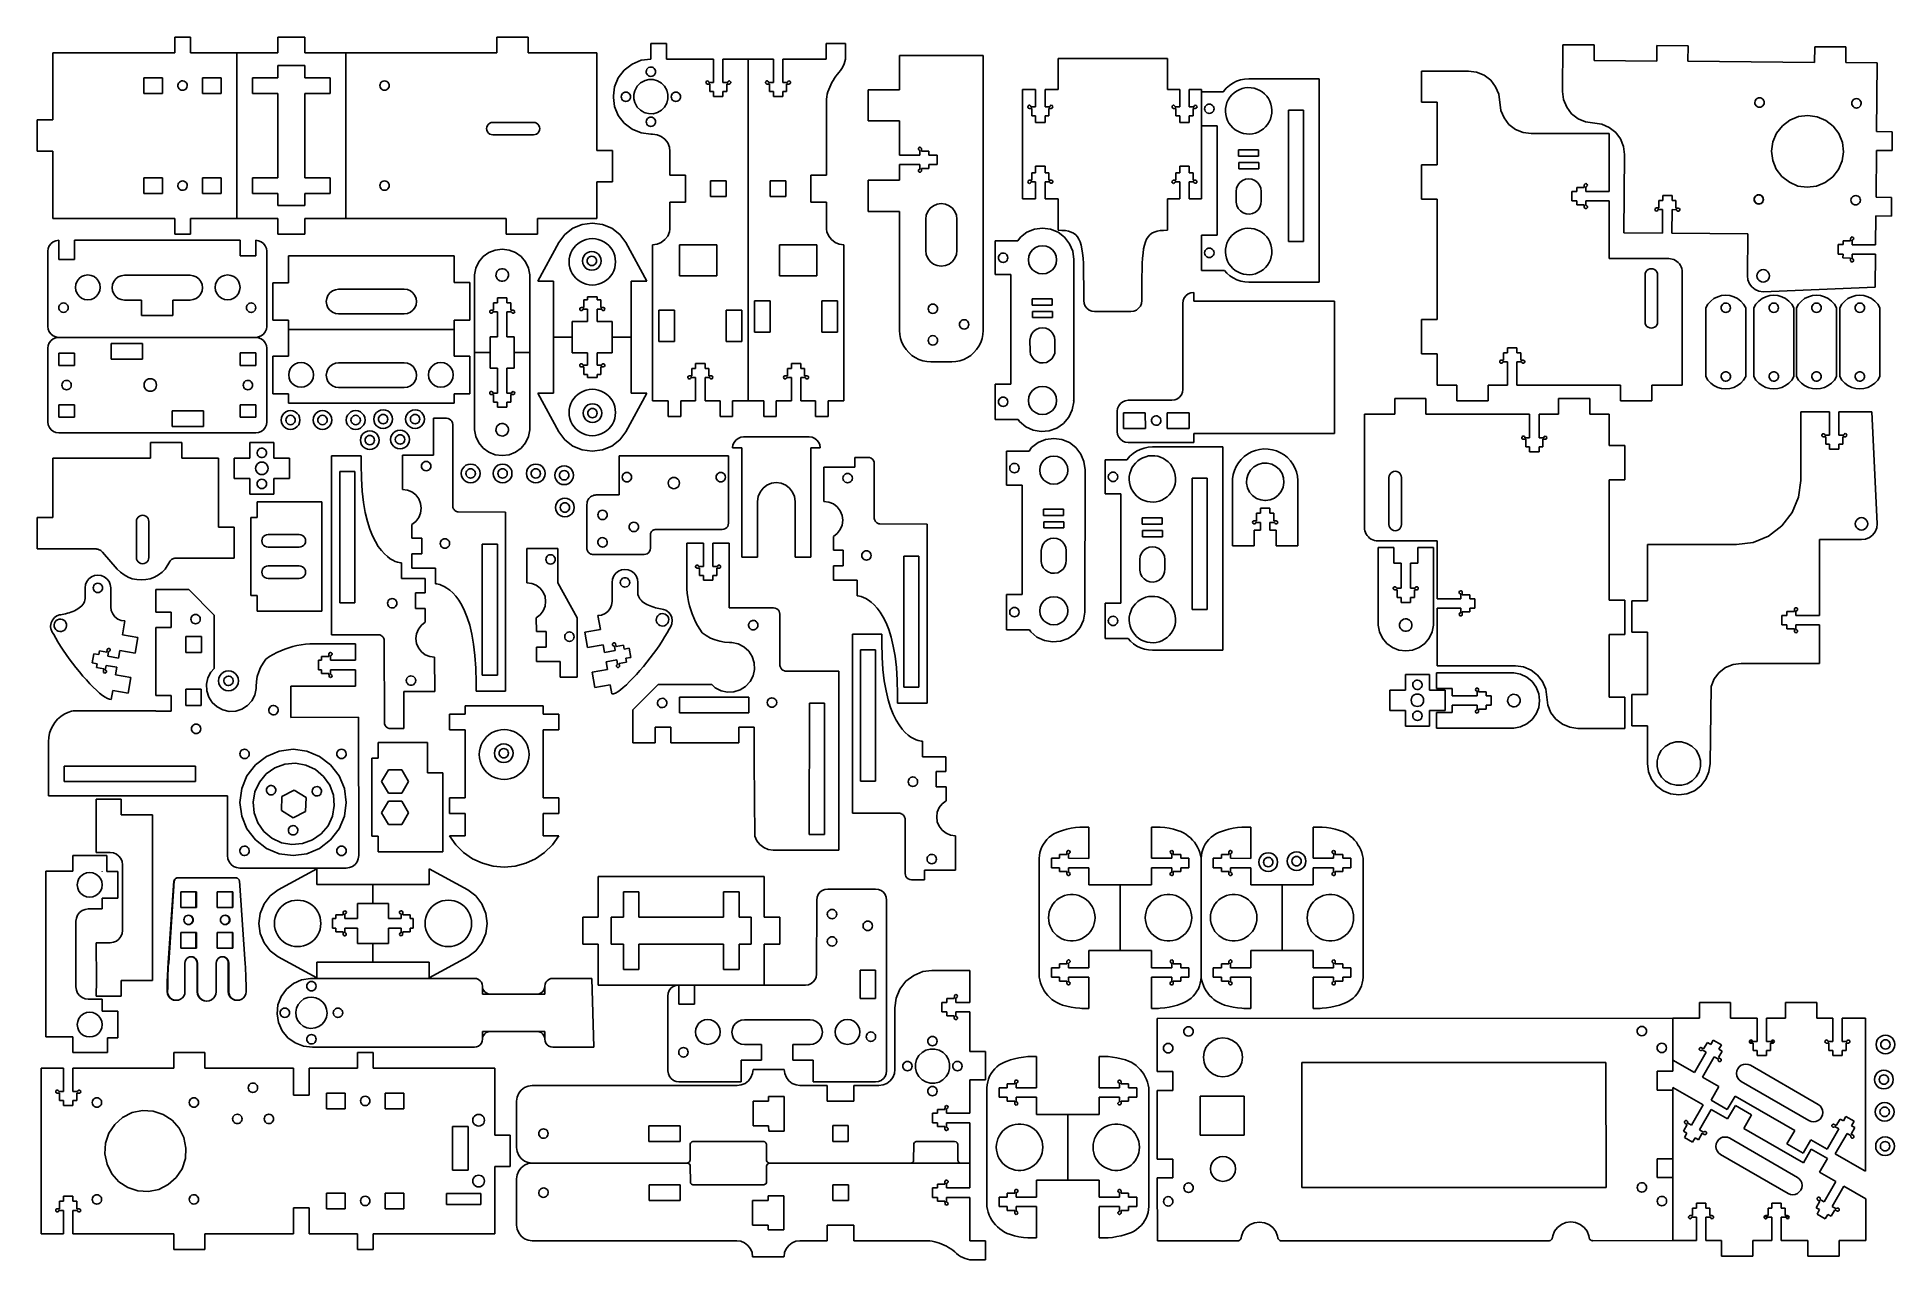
# Model space of a CAD drawing. Extents: x -275 to 319, y -186 to 206.
import ezdxf

# ---------------------------------------------------------------- set-up
doc = ezdxf.new("R2010")
doc.units = 0
doc.layers.get('0').update_dxf_attribs({"linetype": 'CONTINUOUS'})

msp = doc.modelspace()

# ---------------------------------------------------------------- linework, layer by layer
for p, q in [((-231.47, 205.52), (-226.47, 205.52)), ((-231.47, 205.52), (-231.47, 200.52)), ((-226.47, 200.52), (-226.47, 205.52)), ((-189.88, 205.52), (-198.46, 205.52)), ((-198.46, 200.52), (-198.46, 205.52)), ((-189.88, 200.52), (-189.88, 205.52)), ((-118.47, 205.52), (-128.47, 205.52)), ((-128.47, 200.52), (-128.47, 205.52)), ((-118.47, 200.52), (-118.47, 205.52)), ((-74.18, 203.52), (-79.18, 203.52)), ((-79.18, 198.52), (-79.18, 203.52)), ((-74.18, 203.52), (-74.18, 198.52)), ((-16.98, 203.52), (-23.08, 203.52)), ((-23.08, 198.52), (-23.08, 203.52)), ((-16.98, 198.52), (-16.98, 203.52)), ((212.52, 203.11), (212.4, 188.11)), ((222.52, 203.03), (212.52, 203.11)), ((222.48, 198.03), (222.52, 203.03)), ((242.48, 197.87), (242.52, 202.87)), ((252.52, 202.79), (242.52, 202.87)), ((252.48, 197.79), (252.52, 202.79)), ((292.98, 197.45), (293.02, 202.45)), ((303.02, 202.37), (293.02, 202.45)), ((302.98, 197.37), (303.02, 202.37)), ((-270.43, 200.52), (-270.44, 179.02)), ((-231.47, 200.52), (-270.43, 200.52)), ((-226.47, 200.52), (-211.57, 200.52)), ((-211.57, 200.52), (-211.57, 147.52)), ((-198.46, 200.52), (-211.57, 200.52)), ((-198.46, 196.42), (-198.46, 192.52)), ((-198.46, 196.42), (-189.88, 196.42)), ((-176.77, 200.52), (-189.88, 200.52)), ((-189.88, 192.52), (-189.88, 196.42)), ((-128.47, 200.52), (-176.77, 200.52)), ((-176.77, 200.52), (-176.77, 147.52)), ((-96.47, 200.52), (-118.47, 200.52)), ((-96.47, 169.27), (-96.47, 200.52)), ((-85.2, 196.91), (-87.69, 194.99)), ((-82.3, 198.11), (-85.2, 196.91)), ((-79.18, 198.52), (-82.3, 198.11)), ((-74.18, 198.52), (-59.13, 198.52)), ((-59.13, 191.02), (-59.13, 198.52)), ((-56.13, 198.52), (-56.14, 191.02)), ((-56.13, 198.52), (-48.08, 198.52)), ((-48.08, 198.52), (-40.02, 198.52)), ((-48.08, 198.52), (-48.07, 89.2)), ((-40.02, 198.52), (-40.02, 191.02)), ((-37.02, 198.52), (-37.02, 191.02)), ((-37.02, 198.52), (-23.08, 198.52)), ((-17.69, 196.23), (-18.07, 195.53)), ((-17.38, 196.97), (-17.69, 196.23)), ((-17.14, 197.74), (-17.38, 196.97)), ((-16.98, 198.52), (-17.14, 197.74)), ((27.06, 199.64), (0.34, 199.64)), ((0.34, 199.64), (0.34, 188.71)), ((27.06, 111.66), (27.06, 199.64)), ((86.04, 198.74), (51.04, 198.74)), ((51.04, 198.74), (51.04, 188.74)), ((86.04, 198.74), (86.04, 188.74)), ((242.48, 197.87), (222.48, 198.03)), ((292.98, 197.45), (252.48, 197.79)), ((312.98, 197.29), (302.98, 197.37)), ((312.8, 175.3), (312.98, 197.29)), ((-241.37, 187.52), (-241.37, 192.52)), ((-241.37, 192.52), (-235.37, 192.52)), ((-235.37, 192.52), (-235.37, 187.52)), ((-230.47, 190.11), (-230.39, 190.49)), ((-230.39, 190.49), (-230.22, 190.84)), ((-230.22, 190.84), (-229.97, 191.14)), ((-229.97, 191.14), (-229.64, 191.36)), ((-229.64, 191.36), (-229.27, 191.49)), ((-229.27, 191.49), (-228.89, 191.52)), ((-228.89, 191.52), (-228.5, 191.44)), ((-228.5, 191.44), (-228.15, 191.27)), ((-228.15, 191.27), (-227.85, 191.02)), ((-227.85, 191.02), (-227.63, 190.69)), ((-227.63, 190.69), (-227.5, 190.33)), ((-227.5, 190.33), (-227.47, 189.93)), ((-222.57, 187.52), (-222.57, 192.52)), ((-222.57, 192.52), (-216.57, 192.52)), ((-216.57, 192.52), (-216.57, 187.52)), ((-206.57, 192.52), (-206.57, 187.52)), ((-198.46, 192.52), (-206.57, 192.52)), ((-189.88, 192.52), (-181.77, 192.52)), ((-181.77, 192.52), (-181.77, 187.52)), ((-165.82, 190.41), (-165.87, 190.02)), ((-165.67, 190.77), (-165.82, 190.41)), ((-165.43, 191.08), (-165.67, 190.77)), ((-165.12, 191.32), (-165.43, 191.08)), ((-164.76, 191.47), (-165.12, 191.32)), ((-164.37, 191.52), (-164.76, 191.47)), ((-163.98, 191.47), (-164.37, 191.52)), ((-163.62, 191.32), (-163.98, 191.47)), ((-163.31, 191.08), (-163.62, 191.32)), ((-163.07, 190.77), (-163.31, 191.08)), ((-162.92, 190.41), (-163.07, 190.77)), ((-162.87, 190.02), (-162.92, 190.41)), ((-89.6, 192.5), (-90.8, 189.6)), ((-87.69, 194.99), (-89.6, 192.5)), ((-83.06, 190.32), (-83.53, 189.84)), ((-82.52, 190.86), (-83.06, 190.32)), ((-81.27, 191.57), (-82.52, 190.86)), ((-81.06, 191.63), (-81.27, 191.57)), ((-79.88, 191.94), (-81.06, 191.63)), ((-80.69, 194.48), (-80.64, 194.87)), ((-80.65, 194.09), (-80.69, 194.48)), ((-80.55, 193.85), (-80.65, 194.09)), ((-80.64, 194.87), (-80.48, 195.23)), ((-80.5, 193.73), (-80.55, 193.85)), ((-80.26, 193.41), (-80.5, 193.73)), ((-80.48, 195.23), (-80.24, 195.54)), ((-79.96, 193.17), (-80.26, 193.41)), ((-80.24, 195.54), (-79.93, 195.77)), ((-79.6, 193.02), (-79.96, 193.17)), ((-79.93, 195.77), (-79.57, 195.92)), ((-79.88, 191.94), (-78.45, 191.94)), ((-79.21, 192.97), (-79.6, 193.02)), ((-79.57, 195.92), (-79.18, 195.96)), ((-78.82, 193.01), (-79.21, 192.97)), ((-79.18, 195.96), (-78.79, 195.91)), ((-78.46, 193.16), (-78.82, 193.01)), ((-78.79, 195.91), (-78.43, 195.76)), ((-78.15, 193.39), (-78.46, 193.16)), ((-78.45, 191.94), (-77.07, 191.56)), ((-78.43, 195.76), (-78.13, 195.51)), ((-77.91, 193.7), (-78.15, 193.39)), ((-78.13, 195.51), (-77.89, 195.2)), ((-77.75, 194.06), (-77.91, 193.7)), ((-77.89, 195.2), (-77.74, 194.84)), ((-77.7, 194.45), (-77.75, 194.06)), ((-77.74, 194.84), (-77.7, 194.45)), ((-75.82, 190.84), (-77.07, 191.56)), ((-74.81, 189.83), (-75.82, 190.84)), ((-61.56, 191.27), (-61.63, 191.02)), ((-61.63, 191.02), (-61.56, 190.77)), ((-61.38, 191.45), (-61.56, 191.27)), ((-61.56, 190.77), (-61.48, 190.67)), ((-61.48, 190.67), (-61.26, 190.54)), ((-61.13, 191.52), (-61.38, 191.45)), ((-61.26, 190.54), (-61.13, 190.52)), ((-61.06, 191.5), (-61.13, 191.52)), ((-60.38, 190.52), (-61.13, 190.52)), ((-60.88, 191.45), (-61.06, 191.5)), ((-60.7, 191.27), (-60.88, 191.45)), ((-60.64, 191.02), (-60.7, 191.27)), ((-60.64, 191.02), (-59.13, 191.02)), ((-60.38, 188.12), (-60.38, 190.52)), ((-56.14, 191.02), (-54.63, 191.02)), ((-54.88, 190.52), (-54.89, 188.12)), ((-54.13, 190.52), (-54.88, 190.52)), ((-54.61, 191.15), (-54.63, 191.02)), ((-54.48, 191.37), (-54.61, 191.15)), ((-54.26, 191.5), (-54.48, 191.37)), ((-54.01, 191.5), (-54.26, 191.5)), ((-54.13, 190.52), (-53.89, 190.59)), ((-53.78, 191.37), (-54.01, 191.5)), ((-53.89, 190.59), (-53.78, 190.67)), ((-53.7, 191.27), (-53.78, 191.37)), ((-53.78, 190.67), (-53.65, 190.89)), ((-53.64, 191.02), (-53.7, 191.27)), ((-53.65, 190.89), (-53.64, 191.02)), ((-42.52, 191.02), (-42.45, 191.27)), ((-42.5, 190.89), (-42.52, 191.02)), ((-42.37, 190.67), (-42.5, 190.89)), ((-42.45, 191.27), (-42.38, 191.37)), ((-42.38, 191.37), (-42.15, 191.5)), ((-42.27, 190.59), (-42.37, 190.67)), ((-42.02, 190.52), (-42.27, 190.59)), ((-42.15, 191.5), (-41.89, 191.5)), ((-42.02, 190.52), (-41.27, 190.52)), ((-41.89, 191.5), (-41.67, 191.37)), ((-41.67, 191.37), (-41.54, 191.15)), ((-41.54, 191.15), (-41.52, 191.02)), ((-40.02, 191.02), (-41.52, 191.02)), ((-41.27, 190.52), (-41.27, 188.12)), ((-35.52, 191.02), (-37.02, 191.02)), ((-35.77, 188.12), (-35.77, 190.52)), ((-35.77, 190.52), (-35.02, 190.52)), ((-35.52, 191.02), (-35.45, 191.27)), ((-35.45, 191.27), (-35.27, 191.45)), ((-35.27, 191.45), (-35.02, 191.52)), ((-35.02, 191.52), (-34.77, 191.45)), ((-34.89, 190.54), (-35.02, 190.52)), ((-34.67, 190.67), (-34.89, 190.54)), ((-34.77, 191.45), (-34.59, 191.27)), ((-34.59, 190.77), (-34.67, 190.67)), ((-34.59, 191.27), (-34.52, 191.02)), ((-34.52, 191.02), (-34.59, 190.77)), ((-21.69, 190.25), (-22.01, 189.51)), ((-21.33, 190.97), (-21.69, 190.25)), ((-20.93, 191.67), (-21.33, 190.97)), ((-20.5, 192.35), (-20.93, 191.67)), ((-20.04, 193), (-20.5, 192.35)), ((-19.55, 193.64), (-20.04, 193)), ((-19.03, 194.25), (-19.55, 193.64)), ((-18.52, 194.86), (-19.03, 194.25)), ((-18.07, 195.53), (-18.52, 194.86)), ((106.92, 190.8), (105.82, 190.05)), ((108.12, 191.39), (106.92, 190.8)), ((109.38, 191.82), (108.12, 191.39)), ((110.68, 192.08), (109.38, 191.82)), ((112.01, 192.17), (110.68, 192.08)), ((112.01, 192.17), (134.55, 192.17)), ((134.55, 127.17), (134.55, 192.17)), ((167.32, 194.67), (182.32, 194.67)), ((167.32, 184.67), (167.32, 194.67)), ((182.32, 194.67), (184.91, 194.33)), ((184.91, 194.33), (187.32, 193.33)), ((187.32, 193.33), (189.4, 191.74)), ((189.4, 191.74), (190.98, 189.67)), ((-235.37, 187.52), (-241.37, 187.52)), ((-230.44, 189.72), (-230.47, 190.11)), ((-230.31, 189.35), (-230.44, 189.72)), ((-230.09, 189.02), (-230.31, 189.35)), ((-229.79, 188.77), (-230.09, 189.02)), ((-229.44, 188.6), (-229.79, 188.77)), ((-229.05, 188.52), (-229.44, 188.6)), ((-228.67, 188.55), (-229.05, 188.52)), ((-228.3, 188.68), (-228.67, 188.55)), ((-227.97, 188.9), (-228.3, 188.68)), ((-227.72, 189.2), (-227.97, 188.9)), ((-227.55, 189.55), (-227.72, 189.2)), ((-227.47, 189.93), (-227.55, 189.55)), ((-216.57, 187.52), (-222.57, 187.52)), ((-206.57, 187.52), (-198.46, 187.52)), ((-198.46, 187.52), (-198.46, 160.52)), ((-189.88, 187.52), (-181.77, 187.52)), ((-189.88, 160.52), (-189.88, 187.52)), ((-165.87, 190.02), (-165.82, 189.63)), ((-165.82, 189.63), (-165.67, 189.27)), ((-165.67, 189.27), (-165.43, 188.96)), ((-165.43, 188.96), (-165.12, 188.72)), ((-165.12, 188.72), (-164.76, 188.57)), ((-164.76, 188.57), (-164.37, 188.52)), ((-164.37, 188.52), (-163.98, 188.57)), ((-163.98, 188.57), (-163.62, 188.72)), ((-163.62, 188.72), (-163.31, 188.96)), ((-163.31, 188.96), (-163.07, 189.27)), ((-163.07, 189.27), (-162.92, 189.63)), ((-162.92, 189.63), (-162.87, 190.02)), ((-90.8, 189.6), (-91.18, 186.73)), ((-91.18, 186.25), (-91.18, 186.73)), ((-90.8, 183.37), (-91.18, 186.25)), ((-88.63, 186.84), (-88.68, 186.46)), ((-88.68, 186.46), (-88.63, 186.07)), ((-88.48, 187.21), (-88.63, 186.84)), ((-88.63, 186.07), (-88.48, 185.71)), ((-88.24, 187.52), (-88.48, 187.21)), ((-88.48, 185.71), (-88.24, 185.39)), ((-87.93, 187.75), (-88.24, 187.52)), ((-88.24, 185.39), (-87.93, 185.16)), ((-87.57, 187.9), (-87.93, 187.75)), ((-87.93, 185.16), (-87.56, 185.01)), ((-87.18, 187.95), (-87.57, 187.9)), ((-87.56, 185.01), (-87.18, 184.96)), ((-86.79, 187.9), (-87.18, 187.95)), ((-87.18, 184.96), (-86.79, 185.01)), ((-86.43, 187.75), (-86.79, 187.9)), ((-86.79, 185.01), (-86.43, 185.16)), ((-86.12, 187.52), (-86.43, 187.75)), ((-86.43, 185.16), (-86.12, 185.39)), ((-85.88, 187.21), (-86.12, 187.52)), ((-86.12, 185.39), (-85.88, 185.71)), ((-85.73, 186.84), (-85.88, 187.21)), ((-85.88, 185.71), (-85.73, 186.07)), ((-85.68, 186.46), (-85.73, 186.84)), ((-85.73, 186.07), (-85.68, 186.46)), ((-84.34, 188.31), (-84.63, 187.22)), ((-84.63, 187.22), (-84.63, 185.78)), ((-84.63, 185.78), (-84.32, 184.61)), ((-84.25, 188.6), (-84.34, 188.31)), ((-84.32, 184.61), (-84.26, 184.39)), ((-84.26, 184.39), (-83.55, 183.15)), ((-83.53, 189.84), (-84.25, 188.6)), ((-74.82, 183.13), (-74.1, 184.37)), ((-74.1, 188.58), (-74.81, 189.83)), ((-74.1, 188.58), (-73.73, 187.19)), ((-73.73, 185.76), (-74.1, 184.37)), ((-73.73, 185.76), (-73.73, 187.19)), ((-72.63, 186.84), (-72.68, 186.46)), ((-72.68, 186.46), (-72.63, 186.07)), ((-72.48, 187.21), (-72.63, 186.84)), ((-72.63, 186.07), (-72.48, 185.71)), ((-72.24, 187.52), (-72.48, 187.21)), ((-72.48, 185.71), (-72.24, 185.4)), ((-71.93, 187.75), (-72.24, 187.52)), ((-72.24, 185.4), (-71.93, 185.16)), ((-71.57, 187.9), (-71.93, 187.75)), ((-71.93, 185.16), (-71.56, 185.01)), ((-71.18, 187.96), (-71.57, 187.9)), ((-71.56, 185.01), (-71.18, 184.96)), ((-70.79, 187.9), (-71.18, 187.96)), ((-71.18, 184.96), (-70.79, 185.01)), ((-70.43, 187.75), (-70.79, 187.9)), ((-70.79, 185.01), (-70.43, 185.16)), ((-70.12, 187.52), (-70.43, 187.75)), ((-70.43, 185.16), (-70.12, 185.4)), ((-69.88, 187.21), (-70.12, 187.52)), ((-70.12, 185.4), (-69.88, 185.71)), ((-69.73, 186.84), (-69.88, 187.21)), ((-69.88, 185.71), (-69.73, 186.07)), ((-69.68, 186.46), (-69.73, 186.84)), ((-69.73, 186.07), (-69.68, 186.46)), ((-59.13, 188.12), (-60.38, 188.12)), ((-59.13, 186.52), (-59.13, 188.12)), ((-56.13, 186.52), (-59.13, 186.52)), ((-54.89, 188.12), (-56.13, 188.12)), ((-56.13, 188.12), (-56.13, 186.52)), ((-41.27, 188.12), (-40.02, 188.12)), ((-40.02, 188.12), (-40.02, 186.52)), ((-40.02, 186.52), (-37.02, 186.52)), ((-37.02, 188.12), (-35.77, 188.12)), ((-37.02, 186.52), (-37.02, 188.12)), ((-22.94, 186.44), (-23.07, 185.65)), ((-23.07, 161.35), (-23.07, 185.65)), ((-22.76, 187.23), (-22.94, 186.44)), ((-22.55, 188), (-22.76, 187.23)), ((-22.3, 188.77), (-22.55, 188)), ((-22.01, 189.51), (-22.3, 188.77)), ((0.34, 188.71), (-9.66, 188.71)), ((-9.66, 188.71), (-9.66, 178.71)), ((39.7, 188.74), (39.7, 153.74)), ((43.87, 188.74), (39.7, 188.74)), ((43.87, 188.74), (43.87, 183.24)), ((51.04, 188.74), (46.87, 188.74)), ((46.87, 183.24), (46.87, 188.74)), ((89.97, 188.74), (86.04, 188.74)), ((89.97, 188.74), (89.97, 183.24)), ((96.9, 188.74), (92.97, 188.74)), ((92.97, 183.24), (92.97, 188.74)), ((96.91, 188.04), (96.9, 188.74)), ((96.91, 177.17), (96.91, 188.04)), ((96.91, 188.04), (103.87, 188.04)), ((103.95, 188.16), (103.87, 188.04)), ((103.87, 188.04), (103.95, 188.04)), ((104.82, 189.17), (103.95, 188.16)), ((104.78, 183.64), (105.06, 184.57)), ((105.82, 190.05), (104.82, 189.17)), ((105.06, 184.57), (105.47, 185.45)), ((105.47, 185.45), (105.98, 186.27)), ((105.98, 186.27), (106.6, 187.02)), ((106.6, 187.02), (107.31, 187.69)), ((107.31, 187.69), (108.1, 188.25)), ((108.1, 188.25), (108.96, 188.71)), ((108.96, 188.71), (109.87, 189.05)), ((109.87, 189.05), (110.81, 189.27)), ((110.81, 189.27), (111.78, 189.36)), ((111.78, 189.36), (112.75, 189.33)), ((112.75, 189.33), (113.71, 189.17)), ((113.71, 189.17), (114.64, 188.89)), ((114.64, 188.89), (115.52, 188.49)), ((115.52, 188.49), (116.35, 187.97)), ((116.35, 187.97), (117.1, 187.35)), ((117.1, 187.35), (117.76, 186.64)), ((117.76, 186.64), (118.32, 185.85)), ((118.32, 185.85), (118.78, 185)), ((118.78, 185), (119.12, 184.09)), ((172.32, 184.67), (167.32, 184.67)), ((172.32, 164.67), (172.32, 184.67)), ((190.98, 189.67), (191.98, 187.26)), ((192.66, 182.08), (191.98, 187.26)), ((212.72, 185.52), (212.4, 188.11)), ((213.7, 183.1), (212.72, 185.52)), ((273.93, 185), (273.88, 184.62)), ((273.88, 184.62), (273.92, 184.23)), ((273.92, 184.23), (274.07, 183.87)), ((274.08, 185.37), (273.93, 185)), ((274.32, 185.67), (274.08, 185.37)), ((274.64, 185.91), (274.32, 185.67)), ((275, 186.06), (274.64, 185.91)), ((275.39, 186.1), (275, 186.06)), ((275.78, 186.05), (275.39, 186.1)), ((275.78, 186.05), (276.14, 185.9)), ((276.44, 185.66), (276.14, 185.9)), ((276.68, 185.34), (276.44, 185.66)), ((276.67, 183.84), (276.82, 184.2)), ((276.83, 184.98), (276.68, 185.34)), ((276.88, 184.59), (276.82, 184.2)), ((276.88, 184.59), (276.83, 184.98)), ((304.93, 184.75), (304.87, 184.36)), ((304.87, 184.36), (304.92, 183.97)), ((305.08, 185.11), (304.93, 184.75)), ((305.32, 185.42), (305.08, 185.11)), ((305.32, 185.42), (305.64, 185.66)), ((306, 185.8), (305.64, 185.66)), ((306.39, 185.85), (306, 185.8)), ((306.77, 185.8), (306.39, 185.85)), ((307.14, 185.64), (306.77, 185.8)), ((307.44, 185.4), (307.14, 185.64)), ((307.44, 185.4), (307.68, 185.09)), ((307.83, 184.73), (307.68, 185.09)), ((307.82, 183.95), (307.87, 184.34)), ((307.87, 184.34), (307.83, 184.73)), ((-275.43, 179.02), (-275.44, 169.02)), ((-275.43, 179.02), (-270.44, 179.02)), ((-130.23, 178.18), (-129.72, 178.25)), ((-129.72, 178.25), (-116.72, 178.25)), ((-116.2, 178.18), (-116.72, 178.25)), ((-89.6, 180.47), (-90.8, 183.37)), ((-87.69, 177.98), (-89.6, 180.47)), ((-83.55, 183.15), (-82.53, 182.13)), ((-82.53, 182.13), (-81.96, 181.79)), ((-81.96, 181.79), (-81.29, 181.41)), ((-81.29, 181.41), (-81.02, 181.33)), ((-81.02, 181.33), (-79.91, 181.04)), ((-80.63, 178.84), (-80.68, 178.46)), ((-80.68, 178.46), (-80.63, 178.07)), ((-80.48, 179.21), (-80.63, 178.84)), ((-80.24, 179.52), (-80.48, 179.21)), ((-79.93, 179.75), (-80.24, 179.52)), ((-79.56, 179.9), (-79.93, 179.75)), ((-78.47, 181.03), (-79.91, 181.04)), ((-79.18, 179.96), (-79.56, 179.9)), ((-78.79, 179.9), (-79.18, 179.96)), ((-78.43, 179.75), (-78.79, 179.9)), ((-78.47, 181.03), (-77.09, 181.4)), ((-78.12, 179.52), (-78.43, 179.75)), ((-77.88, 179.21), (-78.12, 179.52)), ((-77.73, 178.84), (-77.88, 179.21)), ((-77.68, 178.46), (-77.73, 178.84)), ((-77.73, 178.07), (-77.68, 178.46)), ((-77.09, 181.4), (-75.84, 182.12)), ((-75.84, 182.12), (-74.82, 183.13)), ((0.34, 178.71), (-9.66, 178.71)), ((0.34, 178.71), (0.34, 167.79)), ((41.37, 183.24), (41.44, 183.49)), ((41.39, 183.11), (41.37, 183.24)), ((41.52, 182.89), (41.39, 183.11)), ((41.44, 183.49), (41.52, 183.59)), ((41.52, 183.59), (41.74, 183.72)), ((41.62, 182.81), (41.52, 182.89)), ((41.87, 182.74), (41.62, 182.81)), ((41.74, 183.72), (42, 183.72)), ((42.62, 182.74), (41.87, 182.74)), ((42, 183.72), (42.22, 183.59)), ((42.22, 183.59), (42.35, 183.37)), ((42.35, 183.37), (42.37, 183.24)), ((42.37, 183.24), (43.87, 183.24)), ((42.62, 182.74), (42.62, 180.34)), ((42.62, 180.34), (43.87, 180.34)), ((43.87, 180.34), (43.87, 178.24)), ((43.87, 178.24), (46.87, 178.24)), ((48.37, 183.24), (46.87, 183.24)), ((46.87, 180.34), (48.12, 180.34)), ((46.87, 178.24), (46.87, 180.34)), ((48.87, 182.74), (48.12, 182.74)), ((48.12, 180.34), (48.12, 182.74)), ((48.37, 183.24), (48.44, 183.49)), ((48.44, 183.49), (48.62, 183.67)), ((48.62, 183.67), (48.87, 183.74)), ((48.87, 183.74), (49.12, 183.67)), ((49, 182.76), (48.87, 182.74)), ((49.22, 182.89), (49, 182.76)), ((49.12, 183.67), (49.3, 183.49)), ((49.3, 182.99), (49.22, 182.89)), ((49.3, 183.49), (49.37, 183.24)), ((49.37, 183.24), (49.3, 182.99)), ((87.47, 183.24), (87.54, 183.49)), ((87.49, 183.11), (87.47, 183.24)), ((87.62, 182.89), (87.49, 183.11)), ((87.54, 183.49), (87.62, 183.59)), ((87.62, 183.59), (87.84, 183.72)), ((87.72, 182.81), (87.62, 182.89)), ((87.97, 182.74), (87.72, 182.81)), ((87.84, 183.72), (88.1, 183.72)), ((88.72, 182.74), (87.97, 182.74)), ((88.1, 183.72), (88.32, 183.59)), ((88.32, 183.59), (88.45, 183.37)), ((88.45, 183.37), (88.47, 183.24)), ((88.47, 183.24), (89.97, 183.24)), ((88.72, 182.74), (88.72, 180.34)), ((88.72, 180.34), (89.97, 180.34)), ((89.97, 180.34), (89.97, 178.24)), ((89.97, 178.24), (92.97, 178.24)), ((94.47, 183.24), (92.97, 183.24)), ((92.97, 180.34), (94.22, 180.34)), ((92.97, 178.24), (92.97, 180.34)), ((94.97, 182.74), (94.22, 182.74)), ((94.22, 180.34), (94.22, 182.74)), ((94.47, 183.24), (94.54, 183.49)), ((94.54, 183.49), (94.72, 183.67)), ((94.72, 183.67), (94.97, 183.74)), ((94.97, 183.74), (95.22, 183.67)), ((95.1, 182.76), (94.97, 182.74)), ((95.32, 182.89), (95.1, 182.76)), ((95.22, 183.67), (95.4, 183.49)), ((95.4, 182.99), (95.32, 182.89)), ((95.4, 183.49), (95.47, 183.24)), ((95.47, 183.24), (95.4, 182.99)), ((97.96, 182.99), (97.91, 182.61)), ((97.91, 182.61), (97.96, 182.22)), ((98.11, 183.36), (97.96, 182.99)), ((97.96, 182.22), (98.11, 181.86)), ((98.35, 183.67), (98.11, 183.36)), ((98.11, 181.86), (98.35, 181.55)), ((98.66, 183.91), (98.35, 183.67)), ((98.35, 181.55), (98.66, 181.31)), ((99.02, 184.06), (98.66, 183.91)), ((98.66, 181.31), (99.02, 181.16)), ((99.41, 184.11), (99.02, 184.06)), ((99.02, 181.16), (99.41, 181.11)), ((99.8, 184.06), (99.41, 184.11)), ((99.41, 181.11), (99.8, 181.16)), ((100.16, 183.91), (99.8, 184.06)), ((99.8, 181.16), (100.16, 181.31)), ((100.47, 183.67), (100.16, 183.91)), ((100.16, 181.31), (100.47, 181.55)), ((100.71, 183.36), (100.47, 183.67)), ((100.47, 181.55), (100.71, 181.86)), ((100.86, 182.99), (100.71, 183.36)), ((100.71, 181.86), (100.86, 182.22)), ((100.91, 182.61), (100.86, 182.99)), ((100.86, 182.22), (100.91, 182.61)), ((104.59, 181.71), (104.62, 182.68)), ((104.68, 180.74), (104.59, 181.71)), ((104.62, 182.68), (104.78, 183.64)), ((104.9, 179.79), (104.68, 180.74)), ((105.24, 178.88), (104.9, 179.79)), ((105.7, 178.03), (105.24, 178.88)), ((118.56, 178.43), (118.04, 177.61)), ((118.96, 179.31), (118.56, 178.43)), ((119.24, 180.24), (118.96, 179.31)), ((119.12, 184.09), (119.34, 183.14)), ((119.4, 181.2), (119.24, 180.24)), ((119.34, 183.14), (119.44, 182.17)), ((119.44, 182.17), (119.4, 181.2)), ((129.55, 182.17), (124.7, 182.17)), ((124.7, 182.17), (124.7, 140.17)), ((129.55, 182.17), (129.55, 140.17)), ((193.66, 179.67), (192.66, 182.08)), ((195.25, 177.6), (193.66, 179.67)), ((215.27, 181.02), (213.7, 183.1)), ((217.33, 179.41), (215.27, 181.02)), ((219.73, 178.4), (217.33, 179.41)), ((224.9, 177.67), (219.73, 178.4)), ((274.07, 183.87), (274.31, 183.55)), ((274.31, 183.55), (274.61, 183.31)), ((274.61, 183.31), (274.98, 183.16)), ((275.36, 183.1), (274.98, 183.16)), ((275.36, 183.1), (275.75, 183.15)), ((275.75, 183.15), (276.11, 183.3)), ((276.11, 183.3), (276.43, 183.54)), ((276.43, 183.54), (276.67, 183.84)), ((285.08, 178.98), (282.68, 177.18)), ((287.86, 180.11), (285.08, 178.98)), ((290.84, 180.48), (287.86, 180.11)), ((293.82, 180.06), (290.84, 180.48)), ((296.58, 178.89), (293.82, 180.06)), ((298.95, 177.04), (296.58, 178.89)), ((304.92, 183.97), (305.07, 183.61)), ((305.07, 183.61), (305.31, 183.3)), ((305.31, 183.3), (305.61, 183.06)), ((305.61, 183.06), (305.97, 182.91)), ((305.97, 182.91), (306.36, 182.85)), ((306.36, 182.85), (306.75, 182.9)), ((306.75, 182.9), (307.11, 183.05)), ((307.11, 183.05), (307.43, 183.28)), ((307.43, 183.28), (307.67, 183.59)), ((307.67, 183.59), (307.82, 183.95)), ((-131.72, 176.25), (-131.65, 176.77)), ((-131.65, 175.74), (-131.72, 176.25)), ((-131.65, 176.77), (-131.45, 177.25)), ((-131.45, 175.25), (-131.65, 175.74)), ((-131.45, 177.25), (-131.13, 177.67)), ((-131.13, 174.84), (-131.45, 175.25)), ((-131.13, 177.67), (-130.72, 177.98)), ((-130.72, 174.52), (-131.13, 174.84)), ((-130.72, 177.98), (-130.23, 178.18)), ((-130.23, 174.32), (-130.72, 174.52)), ((-129.72, 174.25), (-130.23, 174.32)), ((-129.72, 174.25), (-116.72, 174.25)), ((-116.72, 174.25), (-116.2, 174.32)), ((-115.72, 177.98), (-116.2, 178.18)), ((-116.2, 174.32), (-115.72, 174.52)), ((-115.31, 177.67), (-115.72, 177.98)), ((-115.72, 174.52), (-115.31, 174.84)), ((-114.99, 177.25), (-115.31, 177.67)), ((-115.31, 174.84), (-114.99, 175.25)), ((-114.79, 176.77), (-114.99, 177.25)), ((-114.99, 175.25), (-114.79, 175.73)), ((-114.72, 176.25), (-114.79, 176.77)), ((-114.79, 175.73), (-114.72, 176.25)), ((-85.2, 176.07), (-87.69, 177.98)), ((-82.29, 174.87), (-85.2, 176.07)), ((-79.18, 174.46), (-82.29, 174.87)), ((-80.63, 178.07), (-80.48, 177.71)), ((-80.48, 177.71), (-80.24, 177.39)), ((-80.24, 177.39), (-79.93, 177.16)), ((-79.93, 177.16), (-79.56, 177.01)), ((-79.56, 177.01), (-79.18, 176.96)), ((-79.18, 176.96), (-78.79, 177.01)), ((-78.63, 174.46), (-79.18, 174.46)), ((-78.79, 177.01), (-78.43, 177.16)), ((-78.63, 174.46), (-77.2, 174.27)), ((-78.43, 177.16), (-78.12, 177.39)), ((-78.12, 177.39), (-77.88, 177.71)), ((-77.88, 177.71), (-77.73, 178.07)), ((-77.2, 174.27), (-75.86, 173.71)), ((-75.86, 173.71), (-74.71, 172.83)), ((-74.71, 172.83), (-73.82, 171.68)), ((96.9, 153.74), (96.91, 177.17)), ((101.91, 177.17), (96.91, 177.17)), ((101.91, 142.17), (101.91, 177.17)), ((106.26, 177.24), (105.7, 178.03)), ((106.93, 176.53), (106.26, 177.24)), ((107.68, 175.91), (106.93, 176.53)), ((108.5, 175.39), (107.68, 175.91)), ((109.39, 174.99), (108.5, 175.39)), ((110.32, 174.71), (109.39, 174.99)), ((111.27, 174.55), (110.32, 174.71)), ((112.24, 174.52), (111.27, 174.55)), ((113.21, 174.61), (112.24, 174.52)), ((114.16, 174.83), (113.21, 174.61)), ((115.07, 175.17), (114.16, 174.83)), ((115.93, 175.63), (115.07, 175.17)), ((116.72, 176.19), (115.93, 175.63)), ((117.43, 176.85), (116.72, 176.19)), ((118.04, 177.61), (117.43, 176.85)), ((197.32, 176.01), (195.25, 177.6)), ((199.74, 175.01), (197.32, 176.01)), ((202.32, 174.67), (199.74, 175.01)), ((202.32, 174.67), (227.32, 174.67)), ((224.9, 177.67), (227.31, 176.65)), ((227.31, 176.65), (229.37, 175.05)), ((227.32, 156.17), (227.32, 174.67)), ((229.37, 175.05), (230.94, 172.96)), ((230.94, 172.96), (231.92, 170.54)), ((280.84, 174.81), (279.66, 172.05)), ((282.68, 177.18), (280.84, 174.81)), ((300.75, 174.65), (298.95, 177.04)), ((301.88, 171.86), (300.75, 174.65)), ((312.8, 175.3), (317.8, 175.26)), ((317.75, 169.26), (317.8, 175.26)), ((-275.44, 169.02), (-270.44, 169.02)), ((-270.44, 169.02), (-270.44, 147.52)), ((-96.47, 169.27), (-91.47, 169.27)), ((-91.47, 159.27), (-91.47, 169.27)), ((-73.82, 171.68), (-73.27, 170.34)), ((-73.27, 170.34), (-73.08, 168.9)), ((-73.08, 161.34), (-73.08, 168.9)), ((6.84, 167.79), (0.34, 167.79)), ((6.49, 170.14), (6.36, 169.92)), ((6.36, 169.92), (6.36, 169.66)), ((6.36, 169.66), (6.49, 169.43)), ((6.59, 170.22), (6.49, 170.14)), ((6.49, 169.43), (6.71, 169.3)), ((6.84, 170.29), (6.59, 170.22)), ((6.71, 169.3), (6.84, 169.29)), ((6.97, 170.27), (6.84, 170.29)), ((6.84, 169.29), (6.84, 167.79)), ((7.19, 170.14), (6.97, 170.27)), ((7.27, 170.04), (7.19, 170.14)), ((7.34, 169.79), (7.27, 170.04)), ((7.34, 169.04), (7.34, 169.79)), ((7.34, 169.04), (9.74, 169.04)), ((9.74, 169.04), (9.74, 167.79)), ((9.74, 167.79), (12.34, 167.79)), ((12.34, 167.79), (12.34, 164.79)), ((108.75, 169.44), (115.15, 169.44)), ((108.75, 167.44), (108.75, 169.44)), ((115.15, 167.44), (108.75, 167.44)), ((115.15, 169.44), (115.15, 167.44)), ((231.92, 170.54), (232.24, 167.95)), ((232.24, 167.95), (232.03, 142.95)), ((279.66, 172.05), (279.25, 169.07)), ((279.25, 169.07), (279.62, 166.09)), ((301.83, 165.91), (302.25, 168.88)), ((302.25, 168.88), (301.88, 171.86)), ((312.63, 154.3), (312.75, 169.3)), ((312.75, 169.3), (317.75, 169.26)), ((-241.37, 155.52), (-241.37, 160.52)), ((-241.37, 160.52), (-235.37, 160.52)), ((-235.37, 160.52), (-235.37, 155.52)), ((-222.57, 155.52), (-222.57, 160.52)), ((-222.57, 160.52), (-216.57, 160.52)), ((-216.57, 160.52), (-216.57, 155.52)), ((-206.57, 155.52), (-206.57, 160.52)), ((-206.57, 160.52), (-198.46, 160.52)), ((-189.88, 160.52), (-181.77, 160.52)), ((-181.77, 160.52), (-181.77, 155.52)), ((-73.08, 161.34), (-68.08, 161.34)), ((-68.08, 152.77), (-68.08, 161.34)), ((-28.08, 152.77), (-28.08, 161.35)), ((-23.07, 161.35), (-28.08, 161.35)), ((6.84, 164.79), (0.34, 164.79)), ((0.34, 164.79), (0.34, 159.79)), ((6.41, 163.04), (6.35, 162.79)), ((6.35, 162.79), (6.41, 162.54)), ((6.6, 163.22), (6.41, 163.04)), ((6.41, 162.54), (6.6, 162.35)), ((6.85, 163.29), (6.6, 163.22)), ((6.6, 162.35), (6.84, 162.29)), ((6.85, 163.29), (6.84, 164.79)), ((6.84, 162.29), (7.09, 162.35)), ((7.09, 162.35), (7.19, 162.43)), ((7.19, 162.43), (7.32, 162.66)), ((7.32, 162.66), (7.34, 162.79)), ((9.74, 163.54), (7.34, 163.54)), ((7.34, 163.54), (7.34, 162.79)), ((12.34, 164.79), (9.74, 164.79)), ((9.74, 163.54), (9.74, 164.79)), ((42.62, 162.14), (42.62, 159.74)), ((43.87, 162.14), (42.62, 162.14)), ((43.87, 164.24), (43.87, 162.14)), ((46.87, 164.24), (43.87, 164.24)), ((46.87, 162.14), (46.87, 164.24)), ((48.12, 162.14), (46.87, 162.14)), ((48.12, 159.74), (48.12, 162.14)), ((88.71, 162.14), (88.71, 159.74)), ((89.96, 162.14), (88.71, 162.14)), ((89.96, 164.24), (89.96, 162.14)), ((92.96, 164.24), (89.96, 164.24)), ((92.96, 162.14), (92.96, 164.24)), ((94.21, 162.14), (92.96, 162.14)), ((94.21, 159.74), (94.21, 162.14)), ((108.81, 165.44), (115.21, 165.44)), ((108.81, 163.44), (108.81, 165.44)), ((115.21, 163.44), (108.81, 163.44)), ((115.21, 165.44), (115.21, 163.44)), ((172.32, 164.67), (167.32, 164.67)), ((167.32, 153.67), (167.32, 164.67)), ((279.62, 166.09), (280.74, 163.31)), ((280.74, 163.31), (282.55, 160.91)), ((282.55, 160.91), (284.92, 159.07)), ((296.42, 158.97), (298.81, 160.78)), ((298.81, 160.78), (300.66, 163.15)), ((300.66, 163.15), (301.83, 165.91)), ((-235.37, 155.52), (-241.37, 155.52)), ((-230.47, 158.1), (-230.39, 158.49)), ((-230.44, 157.71), (-230.47, 158.1)), ((-230.31, 157.34), (-230.44, 157.71)), ((-230.39, 158.49), (-230.22, 158.84)), ((-230.08, 157.02), (-230.31, 157.34)), ((-230.22, 158.84), (-229.97, 159.14)), ((-229.79, 156.76), (-230.08, 157.02)), ((-229.97, 159.14), (-229.65, 159.36)), ((-229.43, 156.59), (-229.79, 156.76)), ((-229.65, 159.36), (-229.28, 159.49)), ((-229.05, 156.52), (-229.43, 156.59)), ((-229.28, 159.49), (-228.89, 159.52)), ((-228.66, 156.55), (-229.05, 156.52)), ((-228.89, 159.52), (-228.51, 159.45)), ((-228.29, 156.68), (-228.66, 156.55)), ((-228.51, 159.45), (-228.15, 159.28)), ((-227.97, 156.9), (-228.29, 156.68)), ((-228.15, 159.28), (-227.86, 159.02)), ((-227.72, 157.2), (-227.97, 156.9)), ((-227.86, 159.02), (-227.63, 158.7)), ((-227.55, 157.55), (-227.72, 157.2)), ((-227.63, 158.7), (-227.5, 158.33)), ((-227.47, 157.94), (-227.55, 157.55)), ((-227.5, 158.33), (-227.47, 157.94)), ((-216.57, 155.52), (-222.57, 155.52)), ((-206.57, 155.52), (-198.46, 155.52)), ((-198.46, 155.52), (-198.46, 151.62)), ((-189.88, 155.52), (-181.84, 155.52)), ((-189.88, 155.52), (-189.88, 151.62)), ((-181.84, 155.52), (-181.77, 155.52)), ((-165.82, 158.41), (-165.87, 158.02)), ((-165.87, 158.02), (-165.82, 157.63)), ((-165.67, 158.77), (-165.82, 158.41)), ((-165.82, 157.63), (-165.67, 157.27)), ((-165.43, 159.08), (-165.67, 158.77)), ((-165.67, 157.27), (-165.43, 156.96)), ((-165.12, 159.32), (-165.43, 159.08)), ((-165.43, 156.96), (-165.12, 156.72)), ((-164.76, 159.47), (-165.12, 159.32)), ((-165.12, 156.72), (-164.76, 156.57)), ((-164.37, 159.52), (-164.76, 159.47)), ((-164.76, 156.57), (-164.37, 156.52)), ((-163.98, 159.47), (-164.37, 159.52)), ((-164.37, 156.52), (-163.98, 156.57)), ((-163.62, 159.32), (-163.98, 159.47)), ((-163.98, 156.57), (-163.62, 156.72)), ((-163.31, 159.08), (-163.62, 159.32)), ((-163.62, 156.72), (-163.31, 156.96)), ((-163.07, 158.77), (-163.31, 159.08)), ((-163.31, 156.96), (-163.07, 157.27)), ((-162.92, 158.41), (-163.07, 158.77)), ((-163.07, 157.27), (-162.92, 157.63)), ((-162.87, 158.02), (-162.92, 158.41)), ((-162.92, 157.63), (-162.87, 158.02)), ((-96.47, 147.52), (-96.47, 159.27)), ((-96.47, 159.27), (-91.47, 159.27)), ((-60.08, 154.56), (-60.08, 159.56)), ((-60.08, 159.56), (-55.08, 159.56)), ((-55.08, 154.56), (-60.08, 154.56)), ((-55.08, 159.56), (-55.08, 154.56)), ((-41.07, 154.56), (-41.07, 159.56)), ((-41.07, 159.56), (-36.08, 159.56)), ((-36.08, 154.56), (-41.07, 154.56)), ((-36.08, 159.56), (-36.08, 154.56)), ((0.34, 159.79), (-9.66, 159.79)), ((-9.66, 159.79), (-9.66, 149.79)), ((41.37, 159.24), (41.44, 159.49)), ((41.44, 158.99), (41.37, 159.24)), ((41.44, 159.49), (41.51, 159.59)), ((41.62, 158.81), (41.44, 158.99)), ((41.51, 159.59), (41.74, 159.72)), ((41.87, 158.74), (41.62, 158.81)), ((41.74, 159.72), (41.87, 159.74)), ((41.87, 159.74), (42.62, 159.74)), ((42.12, 158.81), (41.87, 158.74)), ((42.3, 158.99), (42.12, 158.81)), ((42.37, 159.24), (42.3, 158.99)), ((42.37, 159.24), (43.87, 159.24)), ((43.87, 159.24), (43.87, 153.74)), ((48.37, 159.24), (46.87, 159.24)), ((46.87, 153.74), (46.87, 159.24)), ((48.12, 159.74), (48.87, 159.74)), ((48.39, 159.11), (48.37, 159.24)), ((48.52, 158.89), (48.39, 159.11)), ((48.74, 158.76), (48.52, 158.89)), ((49, 158.76), (48.74, 158.76)), ((48.87, 159.74), (49.12, 159.67)), ((49.22, 158.89), (49, 158.76)), ((49.12, 159.67), (49.22, 159.59)), ((49.22, 159.59), (49.35, 159.37)), ((49.3, 158.99), (49.22, 158.89)), ((49.37, 159.24), (49.3, 158.99)), ((49.35, 159.37), (49.37, 159.24)), ((87.46, 159.24), (87.53, 159.49)), ((87.53, 158.99), (87.46, 159.24)), ((87.53, 159.49), (87.61, 159.59)), ((87.71, 158.8), (87.53, 158.99)), ((87.61, 159.59), (87.83, 159.72)), ((87.96, 158.74), (87.71, 158.8)), ((87.83, 159.72), (87.96, 159.74)), ((87.96, 159.74), (88.71, 159.74)), ((88.21, 158.8), (87.96, 158.74)), ((88.4, 158.99), (88.21, 158.8)), ((88.46, 159.24), (88.4, 158.99)), ((88.46, 159.24), (89.96, 159.24)), ((89.96, 159.24), (89.97, 153.74)), ((94.46, 159.24), (92.96, 159.24)), ((92.97, 153.74), (92.96, 159.24)), ((94.21, 159.74), (94.96, 159.74)), ((94.48, 159.11), (94.46, 159.24)), ((94.61, 158.89), (94.48, 159.11)), ((94.83, 158.76), (94.61, 158.89)), ((95.09, 158.76), (94.83, 158.76)), ((94.96, 159.74), (95.21, 159.68)), ((95.32, 158.89), (95.09, 158.76)), ((95.21, 159.68), (95.32, 159.6)), ((95.32, 159.6), (95.45, 159.37)), ((95.4, 158.99), (95.32, 158.89)), ((95.46, 159.24), (95.4, 158.99)), ((95.45, 159.37), (95.46, 159.24)), ((108.01, 156.18), (108.15, 157.22)), ((108.02, 152.7), (108.01, 156.18)), ((108.55, 158.18), (108.15, 157.22)), ((108.55, 158.18), (109.18, 159.01)), ((109.18, 159.01), (110.01, 159.65)), ((110.01, 159.65), (110.98, 160.05)), ((110.98, 160.05), (112.01, 160.18)), ((112.01, 160.18), (113.05, 160.05)), ((113.05, 160.05), (114.01, 159.65)), ((114.01, 159.65), (114.84, 159.01)), ((114.84, 159.01), (115.48, 158.18)), ((115.88, 157.22), (115.48, 158.18)), ((115.88, 157.22), (116.01, 156.18)), ((116.01, 153.14), (116.01, 156.18)), ((215.32, 156.17), (216.92, 156.17)), ((215.32, 153.17), (215.32, 156.17)), ((216.92, 156.17), (216.92, 157.42)), ((216.92, 157.42), (219.32, 157.42)), ((219.34, 158.3), (219.32, 158.17)), ((219.32, 157.42), (219.32, 158.17)), ((219.47, 158.52), (219.34, 158.3)), ((219.57, 158.6), (219.47, 158.52)), ((219.82, 158.67), (219.57, 158.6)), ((220.07, 158.6), (219.82, 158.67)), ((219.82, 157.67), (220.07, 157.74)), ((219.82, 157.67), (219.82, 157.42)), ((219.82, 157.42), (219.82, 156.17)), ((219.82, 156.17), (227.32, 156.17)), ((220.26, 158.42), (220.07, 158.6)), ((220.07, 157.74), (220.26, 157.92)), ((220.32, 158.17), (220.26, 158.42)), ((220.26, 157.92), (220.32, 158.17)), ((244.42, 154.85), (244.41, 153.25)), ((247.42, 154.83), (244.42, 154.85)), ((247.41, 153.23), (247.42, 154.83)), ((274.07, 154.67), (273.83, 154.37)), ((274.11, 154.64), (273.87, 154.34)), ((274.38, 154.91), (274.07, 154.67)), ((274.41, 154.87), (274.11, 154.64)), ((274.75, 155.06), (274.38, 154.91)), ((274.76, 155.01), (274.41, 154.87)), ((275.13, 155.11), (274.75, 155.06)), ((275.13, 155.05), (274.76, 155.01)), ((275.52, 155.05), (275.13, 155.11)), ((275.51, 155), (275.13, 155.05)), ((275.86, 154.85), (275.51, 155)), ((275.88, 154.9), (275.52, 155.05)), ((276.15, 154.62), (275.86, 154.85)), ((276.19, 154.66), (275.88, 154.9)), ((276.38, 154.32), (276.15, 154.62)), ((276.43, 154.34), (276.19, 154.66)), ((284.92, 159.07), (287.68, 157.89)), ((287.68, 157.89), (290.65, 157.48)), ((290.65, 157.48), (293.63, 157.85)), ((293.63, 157.85), (296.42, 158.97)), ((305.38, 154.66), (305.07, 154.42)), ((305.74, 154.8), (305.38, 154.66)), ((306.13, 154.85), (305.74, 154.8)), ((306.52, 154.8), (306.13, 154.85)), ((306.88, 154.64), (306.52, 154.8)), ((307.19, 154.4), (306.88, 154.64)), ((-198.46, 151.62), (-198.41, 151.62)), ((-198.41, 151.62), (-189.88, 151.62)), ((-73.08, 152.77), (-68.08, 152.77)), ((-73.08, 152.77), (-73.08, 144.12)), ((-23.07, 152.77), (-28.08, 152.77)), ((-23.07, 144.12), (-23.07, 152.77)), ((0.34, 149.79), (-9.66, 149.79)), ((0.34, 149.79), (0.34, 111.66)), ((8.87, 148.57), (8.7, 147.27)), ((9.37, 149.77), (8.87, 148.57)), ((10.17, 150.81), (9.37, 149.77)), ((11.2, 151.6), (10.17, 150.81)), ((12.41, 152.1), (11.2, 151.6)), ((13.7, 152.27), (12.41, 152.1)), ((14.99, 152.1), (13.7, 152.27)), ((16.2, 151.6), (14.99, 152.1)), ((17.23, 150.81), (16.2, 151.6)), ((18.03, 149.77), (17.23, 150.81)), ((18.53, 148.57), (18.03, 149.77)), ((18.7, 147.27), (18.53, 148.57)), ((39.7, 153.74), (43.87, 153.74)), ((46.87, 153.74), (51.04, 153.74)), ((51.04, 143.74), (51.04, 153.74)), ((86.04, 153.74), (89.97, 153.74)), ((86.04, 143.74), (86.04, 153.74)), ((92.97, 153.74), (96.9, 153.74)), ((108.02, 152.7), (108.21, 151.67)), ((108.21, 151.67), (108.66, 150.73)), ((108.66, 150.73), (109.34, 149.94)), ((109.34, 149.94), (110.21, 149.35)), ((110.21, 149.35), (111.19, 149)), ((111.19, 149), (112.23, 148.93)), ((112.23, 148.93), (113.26, 149.12)), ((113.26, 149.12), (114.2, 149.57)), ((114.2, 149.57), (114.99, 150.25)), ((114.99, 150.25), (115.58, 151.11)), ((115.58, 151.11), (115.93, 152.1)), ((116.01, 153.14), (115.93, 152.1)), ((172.32, 153.67), (167.32, 153.67)), ((172.32, 115.17), (172.32, 153.67)), ((216.92, 153.17), (215.32, 153.17)), ((216.92, 151.92), (216.92, 153.17)), ((219.32, 151.92), (216.92, 151.92)), ((219.32, 151.92), (219.32, 151.17)), ((219.32, 151.17), (219.39, 150.92)), ((219.39, 150.92), (219.47, 150.82)), ((219.47, 150.82), (219.7, 150.69)), ((219.7, 150.69), (219.83, 150.67)), ((227.32, 153.17), (219.82, 153.17)), ((219.82, 153.17), (219.82, 152.42)), ((219.82, 152.42), (219.82, 151.67)), ((219.95, 151.65), (219.82, 151.67)), ((219.83, 150.67), (220.08, 150.74)), ((220.18, 151.52), (219.95, 151.65)), ((220.08, 150.74), (220.18, 150.82)), ((220.31, 151.3), (220.18, 151.52)), ((220.18, 150.82), (220.31, 151.04)), ((220.31, 151.04), (220.31, 151.3)), ((227.32, 134.67), (227.32, 153.17)), ((241.89, 150.37), (241.95, 150.62)), ((241.95, 150.12), (241.89, 150.37)), ((241.95, 150.62), (242.04, 150.72)), ((242.13, 149.94), (241.95, 150.12)), ((242.04, 150.72), (242.26, 150.85)), ((242.38, 149.87), (242.13, 149.94)), ((242.26, 150.85), (242.39, 150.87)), ((242.63, 149.93), (242.38, 149.87)), ((243.14, 150.86), (242.39, 150.87)), ((242.82, 150.11), (242.63, 149.93)), ((242.89, 150.36), (242.82, 150.11)), ((242.89, 150.36), (244.39, 150.35)), ((243.16, 153.26), (243.14, 150.86)), ((244.41, 153.25), (243.16, 153.26)), ((244.39, 150.35), (244.32, 142.85)), ((247.32, 142.83), (247.39, 150.33)), ((248.89, 150.31), (247.39, 150.33)), ((248.66, 153.22), (247.41, 153.23)), ((248.64, 150.82), (248.66, 153.22)), ((248.64, 150.82), (249.39, 150.81)), ((248.9, 150.18), (248.89, 150.31)), ((249.03, 149.96), (248.9, 150.18)), ((249.25, 149.83), (249.03, 149.96)), ((249.51, 149.82), (249.25, 149.83)), ((249.39, 150.81), (249.64, 150.74)), ((249.74, 149.95), (249.51, 149.82)), ((249.64, 150.74), (249.74, 150.66)), ((249.74, 150.66), (249.87, 150.43)), ((249.82, 150.05), (249.74, 149.95)), ((249.89, 150.3), (249.82, 150.05)), ((249.87, 150.43), (249.89, 150.3)), ((273.68, 154.01), (273.62, 153.62)), ((273.62, 153.62), (273.67, 153.23)), ((273.73, 153.99), (273.67, 153.62)), ((273.67, 153.62), (273.72, 153.24)), ((273.67, 153.23), (273.82, 152.87)), ((273.83, 154.37), (273.68, 154.01)), ((273.72, 153.24), (273.86, 152.89)), ((273.87, 154.34), (273.73, 153.99)), ((273.82, 152.87), (274.05, 152.55)), ((273.86, 152.89), (274.09, 152.59)), ((274.05, 152.55), (274.36, 152.31)), ((274.09, 152.59), (274.39, 152.36)), ((274.36, 152.31), (274.72, 152.16)), ((274.39, 152.36), (274.74, 152.21)), ((274.72, 152.16), (275.11, 152.11)), ((274.74, 152.21), (275.11, 152.16)), ((275.11, 152.16), (275.48, 152.2)), ((275.11, 152.11), (275.5, 152.15)), ((275.48, 152.2), (275.84, 152.34)), ((275.5, 152.15), (275.86, 152.3)), ((275.84, 152.34), (276.14, 152.57)), ((275.86, 152.3), (276.17, 152.54)), ((276.14, 152.57), (276.37, 152.87)), ((276.17, 152.54), (276.41, 152.85)), ((276.37, 152.87), (276.52, 153.22)), ((276.52, 153.97), (276.38, 154.32)), ((276.41, 152.85), (276.57, 153.21)), ((276.57, 153.98), (276.43, 154.34)), ((276.57, 153.59), (276.52, 153.97)), ((276.52, 153.22), (276.57, 153.59)), ((276.62, 153.59), (276.57, 153.98)), ((276.57, 153.21), (276.62, 153.59)), ((304.67, 153.75), (304.62, 153.36)), ((304.62, 153.36), (304.67, 152.98)), ((304.83, 154.11), (304.67, 153.75)), ((304.67, 152.98), (304.82, 152.61)), ((304.82, 152.61), (305.05, 152.3)), ((305.07, 154.42), (304.83, 154.11)), ((305.05, 152.3), (305.36, 152.06)), ((305.36, 152.06), (305.72, 151.91)), ((305.72, 151.91), (306.11, 151.85)), ((306.11, 151.85), (306.5, 151.9)), ((306.5, 151.9), (306.86, 152.05)), ((306.86, 152.05), (307.17, 152.28)), ((307.41, 152.59), (307.17, 152.28)), ((307.43, 154.09), (307.19, 154.4)), ((307.41, 152.59), (307.57, 152.95)), ((307.43, 154.09), (307.57, 153.73)), ((307.62, 153.34), (307.57, 153.73)), ((307.57, 152.95), (307.62, 153.34)), ((312.63, 154.3), (317.63, 154.26)), ((317.58, 148.26), (317.63, 154.26)), ((-231.47, 147.52), (-270.44, 147.52)), ((-231.47, 142.52), (-231.47, 147.52)), ((-226.47, 142.52), (-226.47, 147.52)), ((-211.57, 147.52), (-226.47, 147.52)), ((-211.57, 147.52), (-198.46, 147.52)), ((-198.46, 147.52), (-198.46, 142.52)), ((-189.88, 147.52), (-176.77, 147.52)), ((-189.88, 147.52), (-189.88, 142.52)), ((-125.47, 147.52), (-176.77, 147.52)), ((-125.47, 147.52), (-125.47, 142.52)), ((-96.47, 147.52), (-115.47, 147.52)), ((-115.47, 147.52), (-115.47, 142.52)), ((-104.12, 144.38), (-106.69, 142.4)), ((-101.13, 145.61), (-104.12, 144.38)), ((-97.92, 146.04), (-101.13, 145.61)), ((-94.71, 145.61), (-97.92, 146.04)), ((-91.72, 144.38), (-94.71, 145.61)), ((-89.15, 142.4), (-91.72, 144.38)), ((-73.27, 143.24), (-73.82, 141.9)), ((-73.08, 144.12), (-73.27, 143.24)), ((-23.07, 144.12), (-22.89, 143.24)), ((-22.89, 143.24), (-22.33, 141.9)), ((8.7, 147.27), (8.7, 137.27)), ((18.7, 147.27), (18.7, 137.27)), ((41.05, 143.09), (38.98, 141.5)), ((43.46, 144.09), (41.05, 143.09)), ((46.05, 144.43), (43.46, 144.09)), ((48.64, 144.09), (46.05, 144.43)), ((51.05, 143.09), (48.64, 144.09)), ((52.28, 143.71), (51.04, 143.74)), ((53.12, 141.5), (51.05, 143.09)), ((53.39, 143.61), (52.28, 143.71)), ((54.38, 143.42), (53.39, 143.61)), ((55.25, 143.15), (54.38, 143.42)), ((56.01, 142.78), (55.25, 143.15)), ((56.67, 142.29), (56.01, 142.78)), ((80.41, 142.29), (81.06, 142.78)), ((81.06, 142.78), (81.82, 143.15)), ((81.82, 143.15), (82.69, 143.42)), ((82.69, 143.42), (83.68, 143.61)), ((83.68, 143.61), (84.79, 143.71)), ((84.79, 143.71), (86.04, 143.74)), ((106.6, 142.02), (107.31, 142.69)), ((107.31, 142.69), (108.1, 143.25)), ((108.1, 143.25), (108.96, 143.71)), ((108.96, 143.71), (109.87, 144.05)), ((109.87, 144.05), (110.81, 144.27)), ((110.81, 144.27), (111.78, 144.36)), ((111.78, 144.36), (112.75, 144.33)), ((112.75, 144.33), (113.71, 144.17)), ((113.71, 144.17), (114.64, 143.89)), ((114.64, 143.89), (115.52, 143.49)), ((115.52, 143.49), (116.35, 142.97)), ((116.35, 142.97), (117.1, 142.35)), ((244.32, 142.85), (232.03, 142.95)), ((271.62, 142.63), (247.32, 142.83)), ((271.62, 142.63), (271.51, 129.18)), ((312.58, 148.3), (312.5, 139.04)), ((312.58, 148.3), (317.58, 148.26)), ((-271.93, 137.93), (-272.05, 137.02)), ((-272.05, 137.02), (-272.05, 112.97)), ((-271.58, 138.77), (-271.93, 137.93)), ((-271.03, 139.49), (-271.58, 138.77)), ((-270.3, 140.05), (-271.03, 139.49)), ((-269.46, 140.4), (-270.3, 140.05)), ((-268.55, 140.52), (-269.46, 140.4)), ((-268.55, 140.52), (-268.55, 134.42)), ((-210.55, 140.52), (-263.55, 140.52)), ((-263.55, 134.42), (-263.55, 140.52)), ((-231.47, 142.52), (-226.47, 142.52)), ((-210.55, 135.52), (-210.55, 140.52)), ((-204.64, 140.4), (-205.55, 140.52)), ((-205.55, 140.52), (-205.55, 135.52)), ((-203.8, 140.05), (-204.64, 140.4)), ((-203.08, 139.49), (-203.8, 140.05)), ((-202.52, 138.77), (-203.08, 139.49)), ((-202.17, 137.93), (-202.52, 138.77)), ((-202.05, 137.02), (-202.17, 137.93)), ((-202.05, 137.02), (-202.05, 112.97)), ((-198.46, 142.52), (-189.88, 142.52)), ((-128.94, 137.4), (-131, 136.59)), ((-126.74, 137.68), (-128.94, 137.4)), ((-124.55, 137.4), (-126.74, 137.68)), ((-115.47, 142.52), (-125.47, 142.52)), ((-122.48, 136.59), (-124.55, 137.4)), ((-108.66, 139.84), (-115.32, 127.46)), ((-106.69, 142.4), (-108.66, 139.84)), ((-104.78, 136.48), (-104.36, 137.35)), ((-104.36, 137.35), (-103.82, 138.16)), ((-103.82, 138.16), (-103.17, 138.89)), ((-103.17, 138.89), (-102.44, 139.53)), ((-102.44, 139.53), (-101.64, 140.07)), ((-101.64, 140.07), (-100.76, 140.5)), ((-100.76, 140.5), (-99.84, 140.81)), ((-99.84, 140.81), (-98.89, 141)), ((-98.85, 136.83), (-99.58, 136.53)), ((-98.89, 141), (-97.92, 141.06)), ((-98.08, 136.93), (-98.85, 136.83)), ((-97.3, 136.83), (-98.08, 136.93)), ((-97.92, 141.06), (-96.95, 141)), ((-96.57, 136.53), (-97.3, 136.83)), ((-96.95, 141), (-96, 140.81)), ((-96, 140.81), (-95.08, 140.5)), ((-95.08, 140.5), (-94.21, 140.07)), ((-94.21, 140.07), (-93.4, 139.53)), ((-93.4, 139.53), (-92.67, 138.89)), ((-92.67, 138.89), (-92.03, 138.16)), ((-92.03, 138.16), (-91.49, 137.35)), ((-91.49, 137.35), (-91.06, 136.48)), ((-87.18, 139.84), (-89.15, 142.4)), ((-87.18, 139.84), (-80.52, 127.46)), ((-77.2, 139.31), (-78.63, 139.12)), ((-78.63, 139.12), (-78.63, 89.16)), ((-75.86, 139.87), (-77.2, 139.31)), ((-74.71, 140.75), (-75.86, 139.87)), ((-73.82, 141.9), (-74.71, 140.75)), ((-70.08, 129.12), (-70.08, 139.12)), ((-58.08, 139.12), (-70.08, 139.12)), ((-58.08, 139.12), (-58.08, 129.12)), ((-38.07, 139.12), (-38.07, 129.12)), ((-26.07, 139.12), (-38.07, 139.12)), ((-26.07, 129.12), (-26.07, 139.12)), ((-22.33, 141.9), (-21.45, 140.75)), ((-21.45, 140.75), (-20.3, 139.87)), ((-20.3, 139.87), (-18.96, 139.31)), ((-18.96, 139.31), (-17.52, 139.12)), ((-17.52, 139.12), (-17.52, 89.16)), ((8.7, 137.27), (8.87, 135.98)), ((18.53, 135.98), (18.7, 137.27)), ((30.95, 129.53), (30.95, 140.39)), ((38.13, 140.39), (30.95, 140.39)), ((38.98, 141.5), (38.13, 140.39)), ((42.87, 137.48), (42.16, 136.54)), ((43.8, 138.19), (42.87, 137.48)), ((44.89, 138.64), (43.8, 138.19)), ((46.05, 138.79), (44.89, 138.64)), ((47.22, 138.64), (46.05, 138.79)), ((48.3, 138.19), (47.22, 138.64)), ((49.23, 137.48), (48.3, 138.19)), ((49.95, 136.54), (49.23, 137.48)), ((54.71, 139.43), (53.12, 141.5)), ((55.71, 137.01), (54.71, 139.43)), ((56.05, 134.43), (55.71, 137.01)), ((57.23, 141.68), (56.67, 142.29)), ((57.7, 140.93), (57.23, 141.68)), ((58.1, 140.05), (57.7, 140.93)), ((58.42, 139), (58.1, 140.05)), ((58.67, 137.8), (58.42, 139)), ((58.87, 136.41), (58.67, 137.8)), ((78.2, 136.41), (78.4, 137.8)), ((78.4, 137.8), (78.65, 139)), ((78.65, 139), (78.98, 140.05)), ((78.98, 140.05), (79.37, 140.93)), ((79.37, 140.93), (79.84, 141.68)), ((79.84, 141.68), (80.41, 142.29)), ((101.91, 142.17), (96.91, 142.17)), ((96.91, 130.84), (96.91, 142.17)), ((97.96, 136.89), (97.91, 136.51)), ((98.11, 137.26), (97.96, 136.89)), ((98.35, 137.57), (98.11, 137.26)), ((98.66, 137.81), (98.35, 137.57)), ((99.02, 137.96), (98.66, 137.81)), ((99.41, 138.01), (99.02, 137.96)), ((99.8, 137.96), (99.41, 138.01)), ((100.16, 137.81), (99.8, 137.96)), ((100.47, 137.57), (100.16, 137.81)), ((100.71, 137.26), (100.47, 137.57)), ((100.86, 136.89), (100.71, 137.26)), ((100.91, 136.51), (100.86, 136.89)), ((104.59, 136.71), (104.62, 137.68)), ((104.68, 135.74), (104.59, 136.71)), ((104.62, 137.68), (104.78, 138.64)), ((104.78, 138.64), (105.06, 139.57)), ((105.06, 139.57), (105.47, 140.45)), ((105.47, 140.45), (105.98, 141.27)), ((105.98, 141.27), (106.6, 142.02)), ((117.1, 142.35), (117.76, 141.64)), ((117.76, 141.64), (118.32, 140.85)), ((118.32, 140.85), (118.78, 140)), ((118.78, 140), (119.12, 139.09)), ((119.12, 139.09), (119.34, 138.14)), ((119.34, 138.14), (119.44, 137.17)), ((119.44, 137.17), (119.4, 136.2)), ((124.7, 140.17), (129.55, 140.17)), ((300.48, 136.14), (300.5, 139.14)), ((300.5, 139.14), (302.1, 139.13)), ((302.1, 139.13), (302.11, 140.37)), ((302.11, 140.37), (304.51, 140.36)), ((304.52, 141.11), (304.51, 140.36)), ((304.54, 141.23), (304.52, 141.11)), ((304.67, 141.46), (304.54, 141.23)), ((304.77, 141.54), (304.67, 141.46)), ((305.02, 141.6), (304.77, 141.54)), ((305, 139.1), (305.01, 140.35)), ((305, 139.1), (312.5, 139.04)), ((305.01, 140.6), (305.26, 140.67)), ((305.01, 140.35), (305.01, 140.6)), ((305.27, 141.53), (305.02, 141.6)), ((305.26, 140.67), (305.45, 140.85)), ((305.45, 141.35), (305.27, 141.53)), ((305.52, 141.1), (305.45, 141.35)), ((305.45, 140.85), (305.52, 141.1)), ((-268.55, 134.42), (-263.55, 134.42)), ((-205.55, 135.52), (-210.55, 135.52)), ((-195.06, 135.52), (-142.06, 135.53)), ((-195.06, 126.97), (-195.06, 135.52)), ((-142.06, 135.53), (-142.06, 126.98)), ((-135.16, 131.6), (-135.59, 129.43)), ((-134.21, 133.6), (-135.16, 131.6)), ((-132.79, 135.3), (-134.21, 133.6)), ((-131, 136.59), (-132.79, 135.3)), ((-127.94, 131.03), (-128.31, 130.67)), ((-127.48, 131.29), (-127.94, 131.03)), ((-126.97, 131.42), (-127.48, 131.29)), ((-126.45, 131.41), (-126.97, 131.42)), ((-125.95, 131.27), (-126.45, 131.41)), ((-125.5, 131), (-125.95, 131.27)), ((-125.14, 130.62), (-125.5, 131)), ((-120.69, 135.3), (-122.48, 136.59)), ((-119.27, 133.6), (-120.69, 135.3)), ((-118.32, 131.6), (-119.27, 133.6)), ((-117.89, 129.43), (-118.32, 131.6)), ((-105.35, 133.64), (-105.29, 134.61)), ((-105.29, 132.67), (-105.35, 133.64)), ((-105.29, 134.61), (-105.1, 135.56)), ((-105.1, 131.71), (-105.29, 132.67)), ((-105.1, 135.56), (-104.78, 136.48)), ((-104.78, 130.79), (-105.1, 131.71)), ((-104.36, 129.92), (-104.78, 130.79)), ((-100.97, 134.7), (-101.07, 133.93)), ((-101.07, 133.93), (-100.97, 133.15)), ((-100.67, 135.43), (-100.97, 134.7)), ((-100.97, 133.15), (-100.67, 132.43)), ((-100.2, 136.05), (-100.67, 135.43)), ((-100.67, 132.43), (-100.19, 131.81)), ((-99.58, 136.53), (-100.2, 136.05)), ((-100.19, 131.81), (-99.57, 131.33)), ((-99.52, 134.32), (-99.57, 133.93)), ((-99.57, 133.93), (-99.52, 133.54)), ((-99.57, 131.33), (-98.85, 131.03)), ((-99.37, 134.68), (-99.52, 134.32)), ((-99.52, 133.54), (-99.37, 133.18)), ((-99.13, 134.99), (-99.37, 134.68)), ((-99.37, 133.18), (-99.13, 132.87)), ((-98.82, 135.23), (-99.13, 134.99)), ((-99.13, 132.87), (-98.82, 132.63)), ((-98.85, 131.03), (-98.07, 130.93)), ((-98.46, 135.38), (-98.82, 135.23)), ((-98.82, 132.63), (-98.46, 132.48)), ((-98.07, 135.43), (-98.46, 135.38)), ((-98.46, 132.48), (-98.07, 132.43)), ((-97.69, 135.38), (-98.07, 135.43)), ((-98.07, 132.43), (-97.68, 132.48)), ((-98.07, 130.93), (-97.29, 131.03)), ((-97.32, 135.23), (-97.69, 135.38)), ((-97.68, 132.48), (-97.32, 132.63)), ((-97.01, 134.99), (-97.32, 135.23)), ((-97.32, 132.63), (-97.01, 132.87)), ((-97.29, 131.03), (-96.57, 131.33)), ((-96.78, 134.68), (-97.01, 134.99)), ((-97.01, 132.87), (-96.77, 133.18)), ((-96.63, 134.32), (-96.78, 134.68)), ((-96.77, 133.18), (-96.62, 133.54)), ((-96.57, 133.93), (-96.63, 134.32)), ((-96.62, 133.54), (-96.57, 133.93)), ((-95.95, 136.05), (-96.57, 136.53)), ((-96.57, 131.33), (-95.95, 131.81)), ((-95.47, 135.43), (-95.95, 136.05)), ((-95.95, 131.81), (-95.47, 132.43)), ((-95.17, 134.71), (-95.47, 135.43)), ((-95.47, 132.43), (-95.17, 133.15)), ((-95.07, 133.93), (-95.17, 134.71)), ((-95.17, 133.15), (-95.07, 133.93)), ((-91.06, 130.79), (-91.49, 129.92)), ((-91.06, 136.48), (-90.75, 135.56)), ((-90.75, 131.71), (-91.06, 130.79)), ((-90.75, 135.56), (-90.56, 134.61)), ((-90.56, 132.67), (-90.75, 131.71)), ((-90.56, 134.61), (-90.5, 133.64)), ((-90.5, 133.64), (-90.56, 132.67)), ((8.87, 135.98), (9.37, 134.77)), ((9.37, 134.77), (10.17, 133.74)), ((10.17, 133.74), (11.2, 132.94)), ((11.2, 132.94), (12.41, 132.44)), ((12.41, 132.44), (13.7, 132.27)), ((13.7, 132.27), (14.99, 132.44)), ((14.99, 132.44), (16.2, 132.94)), ((16.2, 132.94), (17.23, 133.74)), ((17.23, 133.74), (18.03, 134.77)), ((18.03, 134.77), (18.53, 135.98)), ((32, 135.35), (31.95, 134.96)), ((31.95, 134.96), (32, 134.57)), ((32.15, 135.71), (32, 135.35)), ((32, 134.57), (32.15, 134.21)), ((32.39, 136.02), (32.15, 135.71)), ((32.15, 134.21), (32.39, 133.9)), ((32.7, 136.26), (32.39, 136.02)), ((32.39, 133.9), (32.7, 133.66)), ((33.06, 136.41), (32.7, 136.26)), ((32.7, 133.66), (33.06, 133.51)), ((33.45, 136.46), (33.06, 136.41)), ((33.06, 133.51), (33.45, 133.46)), ((33.84, 136.41), (33.45, 136.46)), ((33.45, 133.46), (33.84, 133.51)), ((34.2, 136.26), (33.84, 136.41)), ((33.84, 133.51), (34.2, 133.66)), ((34.51, 136.02), (34.2, 136.26)), ((34.2, 133.66), (34.51, 133.9)), ((34.75, 135.71), (34.51, 136.02)), ((34.51, 133.9), (34.75, 134.21)), ((34.9, 135.35), (34.75, 135.71)), ((34.75, 134.21), (34.9, 134.57)), ((34.95, 134.96), (34.9, 135.35)), ((34.9, 134.57), (34.95, 134.96)), ((41.71, 135.46), (41.55, 134.29)), ((41.55, 134.29), (41.71, 133.13)), ((42.16, 136.54), (41.71, 135.46)), ((41.71, 133.13), (42.16, 132.04)), ((42.16, 132.04), (42.87, 131.11)), ((42.87, 131.11), (43.8, 130.4)), ((48.3, 130.4), (49.23, 131.11)), ((49.23, 131.11), (49.95, 132.04)), ((50.4, 135.46), (49.95, 136.54)), ((49.95, 132.04), (50.4, 133.13)), ((50.55, 134.29), (50.4, 135.46)), ((50.4, 133.13), (50.55, 134.29)), ((56.03, 88.85), (56.05, 134.43)), ((59.02, 134.84), (58.87, 136.41)), ((59.12, 133.07), (59.02, 134.84)), ((59.18, 131.1), (59.12, 133.07)), ((59.22, 128.91), (59.18, 131.1)), ((77.85, 128.91), (77.89, 131.1)), ((77.89, 131.1), (77.95, 133.07)), ((77.95, 133.07), (78.06, 134.84)), ((78.06, 134.84), (78.2, 136.41)), ((96.91, 130.84), (104.23, 130.84)), ((97.91, 136.51), (97.96, 136.12)), ((97.96, 136.12), (98.11, 135.76)), ((98.11, 135.76), (98.35, 135.45)), ((98.35, 135.45), (98.66, 135.21)), ((98.66, 135.21), (99.02, 135.06)), ((99.02, 135.06), (99.41, 135.01)), ((99.41, 135.01), (99.8, 135.06)), ((99.8, 135.06), (100.16, 135.21)), ((100.16, 135.21), (100.47, 135.45)), ((100.47, 135.45), (100.71, 135.76)), ((100.71, 135.76), (100.86, 136.12)), ((100.86, 136.12), (100.91, 136.51)), ((104.23, 130.84), (104.98, 130.01)), ((104.9, 134.79), (104.68, 135.74)), ((105.24, 133.88), (104.9, 134.79)), ((105.7, 133.03), (105.24, 133.88)), ((106.26, 132.24), (105.7, 133.03)), ((106.93, 131.53), (106.26, 132.24)), ((107.68, 130.91), (106.93, 131.53)), ((108.5, 130.39), (107.68, 130.91)), ((116.72, 131.19), (115.93, 130.63)), ((117.43, 131.86), (116.72, 131.19)), ((118.04, 132.61), (117.43, 131.86)), ((118.56, 133.43), (118.04, 132.61)), ((118.96, 134.31), (118.56, 133.43)), ((119.24, 135.24), (118.96, 134.31)), ((119.4, 136.2), (119.24, 135.24)), ((227.32, 134.67), (246.32, 134.67)), ((239.36, 130.83), (239.04, 130.42)), ((239.77, 131.15), (239.36, 130.83)), ((240.26, 131.35), (239.77, 131.15)), ((240.77, 131.42), (240.26, 131.35)), ((241.29, 131.35), (240.77, 131.42)), ((241.77, 131.15), (241.29, 131.35)), ((242.19, 130.83), (241.77, 131.15)), ((242.51, 130.42), (242.19, 130.83)), ((246.89, 134.63), (246.32, 134.67)), ((247.44, 134.52), (246.89, 134.63)), ((247.98, 134.34), (247.44, 134.52)), ((248.48, 134.09), (247.98, 134.34)), ((248.95, 133.78), (248.48, 134.09)), ((249.38, 133.4), (248.95, 133.78)), ((249.75, 132.98), (249.38, 133.4)), ((250.06, 132.51), (249.75, 132.98)), ((250.31, 132), (250.06, 132.51)), ((250.49, 131.47), (250.31, 132)), ((250.6, 130.91), (250.49, 131.47)), ((250.64, 130.35), (250.6, 130.91)), ((275.14, 130.55), (275.56, 130.87)), ((275.56, 130.87), (276.04, 131.07)), ((276.04, 131.07), (276.56, 131.13)), ((276.56, 131.13), (277.07, 131.06)), ((277.07, 131.06), (277.56, 130.86)), ((277.56, 130.86), (277.97, 130.54)), ((302.08, 136.13), (300.48, 136.14)), ((302.07, 134.88), (302.08, 136.13)), ((304.47, 134.86), (302.07, 134.88)), ((304.46, 134.11), (304.47, 134.86)), ((304.46, 134.11), (304.53, 133.86)), ((304.53, 133.86), (304.61, 133.75)), ((304.61, 133.75), (304.83, 133.62)), ((304.83, 133.62), (304.96, 133.6)), ((304.96, 133.6), (305.21, 133.67)), ((304.98, 136.1), (304.97, 134.85)), ((304.97, 134.85), (304.97, 134.6)), ((305.09, 134.58), (304.97, 134.6)), ((312.48, 136.04), (304.98, 136.1)), ((305.32, 134.45), (305.09, 134.58)), ((305.21, 133.67), (305.31, 133.75)), ((305.31, 133.75), (305.44, 133.97)), ((305.45, 134.23), (305.32, 134.45)), ((305.44, 133.97), (305.45, 134.23)), ((312.39, 125.56), (312.48, 136.04)), ((-263.09, 126.5), (-263.23, 125.47)), ((-263.23, 125.47), (-263.09, 124.45)), ((-262.69, 127.46), (-263.09, 126.5)), ((-262.06, 128.28), (-262.69, 127.46)), ((-261.24, 128.92), (-262.06, 128.28)), ((-260.28, 129.31), (-261.24, 128.92)), ((-259.25, 129.45), (-260.28, 129.31)), ((-258.22, 129.31), (-259.25, 129.45)), ((-257.26, 128.92), (-258.22, 129.31)), ((-256.44, 128.28), (-257.26, 128.92)), ((-255.81, 127.46), (-256.44, 128.28)), ((-255.41, 126.5), (-255.81, 127.46)), ((-255.28, 125.47), (-255.41, 126.5)), ((-255.41, 124.45), (-255.28, 125.47)), ((-251.5, 125.37), (-251.37, 126.39)), ((-251.36, 124.35), (-251.5, 125.37)), ((-251.37, 126.39), (-250.97, 127.34)), ((-250.97, 127.34), (-250.34, 128.16)), ((-250.34, 128.16), (-249.52, 128.79)), ((-249.52, 128.79), (-248.57, 129.19)), ((-248.57, 129.19), (-247.55, 129.32)), ((-247.55, 129.32), (-226.55, 129.32)), ((-225.53, 129.19), (-226.55, 129.32)), ((-224.58, 128.79), (-225.53, 129.19)), ((-223.76, 128.16), (-224.58, 128.79)), ((-223.13, 127.35), (-223.76, 128.16)), ((-222.73, 126.39), (-223.13, 127.35)), ((-222.6, 125.37), (-222.73, 126.39)), ((-222.73, 124.35), (-222.6, 125.37)), ((-218.39, 126.5), (-218.52, 125.47)), ((-218.52, 125.47), (-218.39, 124.44)), ((-217.99, 127.46), (-218.39, 126.5)), ((-217.36, 128.28), (-217.99, 127.46)), ((-216.54, 128.92), (-217.36, 128.28)), ((-215.58, 129.31), (-216.54, 128.92)), ((-214.55, 129.45), (-215.58, 129.31)), ((-213.52, 129.31), (-214.55, 129.45)), ((-212.56, 128.92), (-213.52, 129.31)), ((-211.74, 128.28), (-212.56, 128.92)), ((-211.11, 127.46), (-211.74, 128.28)), ((-210.71, 126.5), (-211.11, 127.46)), ((-210.57, 125.47), (-210.71, 126.5)), ((-210.71, 124.44), (-210.57, 125.47)), ((-200.06, 114.97), (-200.06, 126.97)), ((-195.06, 126.97), (-200.06, 126.97)), ((-180.08, 124.73), (-179.06, 124.87)), ((-158.06, 124.87), (-179.06, 124.87)), ((-157.04, 124.74), (-158.06, 124.87)), ((-142.06, 126.98), (-137.06, 126.98)), ((-137.06, 114.97), (-137.06, 126.98)), ((-135.59, 104.66), (-135.59, 129.43)), ((-128.72, 129.72), (-128.73, 129.2)), ((-128.73, 129.2), (-128.6, 128.69)), ((-128.58, 130.22), (-128.72, 129.72)), ((-128.6, 128.69), (-128.35, 128.24)), ((-128.31, 130.67), (-128.58, 130.22)), ((-128.35, 128.24), (-127.98, 127.86)), ((-127.98, 127.86), (-127.54, 127.59)), ((-127.54, 127.59), (-127.03, 127.45)), ((-127.03, 127.45), (-126.51, 127.44)), ((-126.51, 127.44), (-126, 127.57)), ((-126, 127.57), (-125.55, 127.82)), ((-125.55, 127.82), (-125.17, 128.19)), ((-125.17, 128.19), (-124.91, 128.64)), ((-124.88, 130.17), (-125.14, 130.62)), ((-124.91, 128.64), (-124.76, 129.14)), ((-124.76, 129.66), (-124.88, 130.17)), ((-124.76, 129.14), (-124.76, 129.66)), ((-117.89, 129.43), (-117.89, 104.66)), ((-110.32, 127.46), (-115.32, 127.46)), ((-110.32, 109.54), (-110.32, 127.46)), ((-103.82, 129.11), (-104.36, 129.92)), ((-103.17, 128.38), (-103.82, 129.11)), ((-102.44, 127.74), (-103.17, 128.38)), ((-101.64, 127.2), (-102.44, 127.74)), ((-100.76, 126.77), (-101.64, 127.2)), ((-99.84, 126.46), (-100.76, 126.77)), ((-98.89, 126.27), (-99.84, 126.46)), ((-97.92, 126.21), (-98.89, 126.27)), ((-96.95, 126.27), (-97.92, 126.21)), ((-96, 126.46), (-96.95, 126.27)), ((-95.08, 126.77), (-96, 126.46)), ((-94.21, 127.2), (-95.08, 126.77)), ((-93.4, 127.74), (-94.21, 127.2)), ((-92.67, 128.38), (-93.4, 127.74)), ((-92.03, 129.11), (-92.67, 128.38)), ((-91.49, 129.92), (-92.03, 129.11)), ((-85.52, 109.54), (-85.52, 127.46)), ((-85.52, 127.46), (-80.52, 127.46)), ((-58.08, 129.12), (-70.08, 129.12)), ((-38.07, 129.12), (-26.07, 129.12)), ((35.95, 129.53), (30.95, 129.53)), ((35.95, 94.53), (35.95, 129.53)), ((43.8, 130.4), (44.89, 129.95)), ((44.89, 129.95), (46.05, 129.79)), ((46.05, 129.79), (47.22, 129.95)), ((47.22, 129.95), (48.3, 130.4)), ((59.24, 126.48), (59.22, 128.91)), ((59.24, 123.82), (59.24, 126.48)), ((77.83, 126.48), (77.85, 128.91)), ((77.83, 123.82), (77.83, 126.48)), ((104.98, 130.01), (105.97, 129.18)), ((105.97, 129.18), (107.05, 128.47)), ((107.05, 128.47), (108.22, 127.91)), ((108.22, 127.91), (109.45, 127.5)), ((109.39, 129.99), (108.5, 130.39)), ((110.32, 129.71), (109.39, 129.99)), ((109.45, 127.5), (110.72, 127.26)), ((111.27, 129.55), (110.32, 129.71)), ((110.72, 127.26), (112.01, 127.17)), ((112.24, 129.52), (111.27, 129.55)), ((134.55, 127.17), (112.01, 127.17)), ((113.21, 129.61), (112.24, 129.52)), ((114.16, 129.83), (113.21, 129.61)), ((115.07, 130.17), (114.16, 129.83)), ((115.93, 130.63), (115.07, 130.17)), ((238.84, 129.94), (238.77, 129.42)), ((238.77, 129.42), (238.77, 114.42)), ((239.04, 130.42), (238.84, 129.94)), ((242.71, 129.94), (242.51, 130.42)), ((242.77, 129.42), (242.71, 129.94)), ((242.77, 129.42), (242.77, 114.42)), ((250.64, 94.17), (250.64, 130.35)), ((271.51, 129.18), (271.67, 127.87)), ((271.67, 127.87), (272.16, 126.65)), ((272.16, 126.65), (272.96, 125.6)), ((272.96, 125.6), (273.99, 124.79)), ((273.99, 124.79), (275.2, 124.28)), ((274.55, 129.14), (274.62, 129.66)), ((274.62, 128.62), (274.55, 129.14)), ((274.62, 129.66), (274.82, 130.14)), ((274.81, 128.14), (274.62, 128.62)), ((275.13, 127.73), (274.81, 128.14)), ((274.82, 130.14), (275.14, 130.55)), ((275.54, 127.41), (275.13, 127.73)), ((276.02, 127.2), (275.54, 127.41)), ((276.54, 127.13), (276.02, 127.2)), ((312.39, 125.56), (276.51, 124.09)), ((277.06, 127.2), (276.54, 127.13)), ((277.54, 127.4), (277.06, 127.2)), ((277.96, 127.71), (277.54, 127.4)), ((278.28, 128.13), (277.96, 127.71)), ((277.97, 130.54), (278.29, 130.13)), ((278.48, 128.61), (278.28, 128.13)), ((278.29, 130.13), (278.48, 129.64)), ((278.48, 129.64), (278.55, 129.13)), ((278.55, 129.13), (278.48, 128.61)), ((-268.5, 119.36), (-268.55, 118.97)), ((-268.55, 118.97), (-268.5, 118.59)), ((-268.35, 119.72), (-268.5, 119.36)), ((-268.11, 120.03), (-268.35, 119.72)), ((-267.8, 120.27), (-268.11, 120.03)), ((-267.44, 120.42), (-267.8, 120.27)), ((-267.05, 120.47), (-267.44, 120.42)), ((-266.66, 120.42), (-267.05, 120.47)), ((-266.3, 120.27), (-266.66, 120.42)), ((-265.99, 120.03), (-266.3, 120.27)), ((-265.75, 119.72), (-265.99, 120.03)), ((-265.6, 119.36), (-265.75, 119.72)), ((-265.55, 118.97), (-265.6, 119.36)), ((-265.6, 118.59), (-265.55, 118.97)), ((-263.09, 124.45), (-262.69, 123.49)), ((-262.69, 123.49), (-262.06, 122.66)), ((-262.06, 122.66), (-261.24, 122.03)), ((-261.24, 122.03), (-260.28, 121.63)), ((-260.28, 121.63), (-259.25, 121.5)), ((-259.25, 121.5), (-258.22, 121.63)), ((-258.22, 121.63), (-257.26, 122.03)), ((-257.26, 122.03), (-256.44, 122.66)), ((-256.44, 122.66), (-255.81, 123.49)), ((-255.81, 123.49), (-255.41, 124.45)), ((-250.97, 123.39), (-251.36, 124.35)), ((-250.34, 122.58), (-250.97, 123.39)), ((-249.52, 121.95), (-250.34, 122.58)), ((-248.57, 121.55), (-249.52, 121.95)), ((-247.55, 121.42), (-248.57, 121.55)), ((-247.55, 121.42), (-242.05, 121.42)), ((-242.05, 116.42), (-242.05, 121.42)), ((-232.05, 116.42), (-232.05, 121.42)), ((-232.05, 121.42), (-226.55, 121.42)), ((-226.55, 121.42), (-225.53, 121.56)), ((-225.53, 121.56), (-224.57, 121.95)), ((-224.57, 121.95), (-223.76, 122.58)), ((-223.76, 122.58), (-223.13, 123.4)), ((-223.13, 123.4), (-222.73, 124.35)), ((-218.39, 124.44), (-217.99, 123.49)), ((-217.99, 123.49), (-217.36, 122.66)), ((-217.36, 122.66), (-216.54, 122.03)), ((-216.54, 122.03), (-215.58, 121.63)), ((-215.58, 121.63), (-214.55, 121.5)), ((-214.55, 121.5), (-213.52, 121.63)), ((-213.52, 121.63), (-212.56, 122.03)), ((-212.56, 122.03), (-211.74, 122.66)), ((-211.74, 122.66), (-211.11, 123.49)), ((-211.11, 123.49), (-210.71, 124.44)), ((-208.55, 118.97), (-208.5, 119.36)), ((-208.5, 118.59), (-208.55, 118.97)), ((-208.5, 119.36), (-208.35, 119.72)), ((-208.35, 119.72), (-208.11, 120.03)), ((-208.11, 120.03), (-207.8, 120.27)), ((-207.8, 120.27), (-207.44, 120.42)), ((-207.44, 120.42), (-207.05, 120.47)), ((-207.05, 120.47), (-206.66, 120.42)), ((-206.66, 120.42), (-206.3, 120.27)), ((-206.3, 120.27), (-205.99, 120.03)), ((-205.99, 120.03), (-205.75, 119.72)), ((-205.75, 119.72), (-205.6, 119.36)), ((-205.6, 119.36), (-205.55, 118.97)), ((-205.55, 118.97), (-205.6, 118.59)), ((-183.01, 120.92), (-182.87, 121.94)), ((-182.87, 119.9), (-183.01, 120.92)), ((-182.87, 121.94), (-182.48, 122.89)), ((-182.48, 118.94), (-182.87, 119.9)), ((-182.48, 122.89), (-181.85, 123.71)), ((-181.85, 118.13), (-182.48, 118.94)), ((-181.85, 123.71), (-181.03, 124.34)), ((-181.03, 124.34), (-180.08, 124.73)), ((-156.08, 124.34), (-157.04, 124.74)), ((-155.27, 123.71), (-156.08, 124.34)), ((-154.64, 122.9), (-155.27, 123.71)), ((-155.27, 118.13), (-154.64, 118.95)), ((-154.24, 121.94), (-154.64, 122.9)), ((-154.64, 118.95), (-154.24, 119.9)), ((-154.11, 120.92), (-154.24, 121.94)), ((-154.24, 119.9), (-154.11, 120.92)), ((-129.49, 120.56), (-129.49, 118.16)), ((-128.24, 120.56), (-129.49, 120.56)), ((-125.24, 122.16), (-128.24, 122.16)), ((-128.24, 120.56), (-128.24, 122.16)), ((-125.24, 120.56), (-125.24, 122.16)), ((-123.99, 120.56), (-125.24, 120.56)), ((-123.99, 118.16), (-123.99, 120.56)), ((-101.78, 118.89), (-101.91, 118.67)), ((-101.67, 118.97), (-101.78, 118.89)), ((-101.42, 119.04), (-101.67, 118.97)), ((-100.67, 119.04), (-101.42, 119.04)), ((-100.67, 121.44), (-99.42, 121.44)), ((-100.67, 119.04), (-100.67, 121.44)), ((-99.42, 121.44), (-99.42, 122.44)), ((-99.42, 122.44), (-96.42, 122.44)), ((-96.42, 122.44), (-96.42, 121.44)), ((-96.42, 121.44), (-95.17, 121.44)), ((-95.17, 121.44), (-95.17, 119.04)), ((-95.17, 119.04), (-94.29, 119.02)), ((-94.07, 118.89), (-94.29, 119.02)), ((-93.99, 118.79), (-94.07, 118.89)), ((-46.02, 111.16), (-46.02, 121.16)), ((-46.02, 121.16), (-41.02, 121.16)), ((-41.02, 111.16), (-41.02, 121.16)), ((-24.52, 121.16), (-24.52, 111.16)), ((-19.52, 121.16), (-24.52, 121.16)), ((-19.52, 121.16), (-19.52, 111.16)), ((9.55, 119), (9.49, 118.62)), ((9.7, 119.37), (9.55, 119)), ((9.93, 119.68), (9.7, 119.37)), ((10.24, 119.91), (9.93, 119.68)), ((10.61, 120.06), (10.24, 119.91)), ((10.99, 120.12), (10.61, 120.06)), ((11.38, 120.06), (10.99, 120.12)), ((11.74, 119.91), (11.38, 120.06)), ((12.05, 119.68), (11.74, 119.91)), ((12.29, 119.37), (12.05, 119.68)), ((12.44, 119.01), (12.29, 119.37)), ((12.49, 118.62), (12.44, 119.01)), ((42.79, 121.8), (49.19, 121.8)), ((42.79, 119.8), (42.79, 121.8)), ((49.19, 119.8), (42.79, 119.8)), ((49.19, 121.8), (49.19, 119.8)), ((59.24, 121.24), (59.24, 123.82)), ((59.24, 121.24), (59.36, 120.33)), ((59.24, 120.91), (59.24, 121.24)), ((59.36, 120.33), (59.71, 119.49)), ((59.71, 119.49), (60.26, 118.76)), ((76.81, 118.76), (77.37, 119.49)), ((77.37, 119.49), (77.71, 120.33)), ((77.71, 120.33), (77.83, 121.24)), ((77.83, 121.24), (77.83, 123.82)), ((77.83, 120.91), (77.83, 121.24)), ((91.06, 121.25), (90.94, 120.34)), ((90.94, 92.83), (90.94, 120.34)), ((91.41, 122.09), (91.06, 121.25)), ((91.96, 122.82), (91.41, 122.09)), ((92.69, 123.37), (91.96, 122.82)), ((93.53, 123.72), (92.69, 123.37)), ((94.44, 123.84), (93.53, 123.72)), ((94.44, 121.01), (94.44, 123.84)), ((94.44, 121.01), (139.44, 121.01)), ((139.44, 78.67), (139.44, 121.01)), ((258.86, 120.09), (258.17, 118.96)), ((258.17, 96.96), (258.17, 118.96)), ((259.75, 121.08), (258.86, 120.09)), ((260.8, 121.88), (259.75, 121.08)), ((261.99, 122.47), (260.8, 121.88)), ((263.26, 122.84), (261.99, 122.47)), ((263.08, 118.96), (263.13, 119.35)), ((263.13, 118.57), (263.08, 118.96)), ((263.13, 119.35), (263.28, 119.71)), ((264.58, 122.96), (263.26, 122.84)), ((263.28, 119.71), (263.52, 120.02)), ((263.52, 120.02), (263.83, 120.26)), ((264.19, 120.41), (263.83, 120.26)), ((264.19, 120.41), (264.58, 120.46)), ((265.9, 122.84), (264.58, 122.96)), ((264.58, 120.46), (264.97, 120.41)), ((265.33, 120.26), (264.97, 120.41)), ((265.33, 120.26), (265.64, 120.02)), ((265.64, 120.02), (265.88, 119.71)), ((265.88, 119.71), (266.03, 119.35)), ((267.17, 122.47), (265.9, 122.84)), ((266.03, 119.35), (266.08, 118.96)), ((266.08, 118.96), (266.03, 118.57)), ((268.36, 121.88), (267.17, 122.47)), ((269.41, 121.08), (268.36, 121.88)), ((270.3, 120.09), (269.41, 121.08)), ((270.98, 118.96), (270.3, 120.09)), ((270.98, 118.96), (270.98, 96.96)), ((274.23, 120.09), (273.54, 118.96)), ((273.54, 96.96), (273.54, 118.96)), ((275.11, 121.08), (274.23, 120.09)), ((276.17, 121.88), (275.11, 121.08)), ((275.2, 124.28), (276.51, 124.09)), ((277.35, 122.47), (276.17, 121.88)), ((278.62, 122.84), (277.35, 122.47)), ((278.44, 118.96), (278.49, 119.35)), ((278.49, 118.57), (278.44, 118.96)), ((278.49, 119.35), (278.64, 119.71)), ((279.94, 122.96), (278.62, 122.84)), ((278.64, 119.71), (278.88, 120.02)), ((278.88, 120.02), (279.19, 120.26)), ((279.55, 120.41), (279.19, 120.26)), ((279.55, 120.41), (279.94, 120.46)), ((281.26, 122.84), (279.94, 122.96)), ((279.94, 120.46), (280.33, 120.41)), ((280.69, 120.26), (280.33, 120.41)), ((280.69, 120.26), (281, 120.02)), ((281, 120.02), (281.24, 119.71)), ((281.24, 119.71), (281.39, 119.35)), ((282.53, 122.47), (281.26, 122.84)), ((281.39, 119.35), (281.44, 118.96)), ((281.44, 118.96), (281.39, 118.57)), ((283.72, 121.88), (282.53, 122.47)), ((284.77, 121.08), (283.72, 121.88)), ((285.66, 120.09), (284.77, 121.08)), ((286.35, 118.96), (285.66, 120.09)), ((286.35, 118.96), (286.35, 96.96)), ((287.87, 120.09), (287.19, 118.96)), ((287.19, 96.96), (287.19, 118.96)), ((288.76, 121.08), (287.87, 120.09)), ((289.81, 121.88), (288.76, 121.08)), ((291, 122.47), (289.81, 121.88)), ((292.27, 122.84), (291, 122.47)), ((292.09, 118.96), (292.14, 119.35)), ((292.14, 118.57), (292.09, 118.96)), ((292.14, 119.35), (292.29, 119.71)), ((293.59, 122.96), (292.27, 122.84)), ((292.29, 119.71), (292.53, 120.02)), ((292.53, 120.02), (292.84, 120.26)), ((293.2, 120.41), (292.84, 120.26)), ((293.2, 120.41), (293.59, 120.46)), ((294.91, 122.84), (293.59, 122.96)), ((293.59, 120.46), (293.98, 120.41)), ((294.34, 120.26), (293.98, 120.41)), ((294.34, 120.26), (294.65, 120.02)), ((294.65, 120.02), (294.89, 119.71)), ((294.89, 119.71), (295.04, 119.35)), ((296.18, 122.47), (294.91, 122.84)), ((295.04, 119.35), (295.09, 118.96)), ((295.09, 118.96), (295.04, 118.57)), ((297.37, 121.88), (296.18, 122.47)), ((298.42, 121.08), (297.37, 121.88)), ((299.31, 120.09), (298.42, 121.08)), ((300, 118.96), (299.31, 120.09)), ((300, 118.96), (300, 96.96)), ((301.73, 120.09), (301.04, 118.96)), ((301.04, 96.96), (301.04, 118.96)), ((302.62, 121.08), (301.73, 120.09)), ((303.67, 121.88), (302.62, 121.08)), ((304.86, 122.47), (303.67, 121.88)), ((306.13, 122.84), (304.86, 122.47)), ((305.95, 118.96), (306, 119.35)), ((306, 118.57), (305.95, 118.96)), ((306, 119.35), (306.15, 119.71)), ((307.45, 122.96), (306.13, 122.84)), ((306.15, 119.71), (306.39, 120.02)), ((306.39, 120.02), (306.7, 120.26)), ((307.06, 120.41), (306.7, 120.26)), ((307.06, 120.41), (307.45, 120.46)), ((308.77, 122.84), (307.45, 122.96)), ((307.45, 120.46), (307.84, 120.41)), ((308.2, 120.26), (307.84, 120.41)), ((308.2, 120.26), (308.51, 120.02)), ((308.51, 120.02), (308.75, 119.71)), ((308.75, 119.71), (308.9, 119.35)), ((310.04, 122.47), (308.77, 122.84)), ((308.9, 119.35), (308.95, 118.96)), ((308.95, 118.96), (308.9, 118.57)), ((311.22, 121.88), (310.04, 122.47)), ((312.28, 121.08), (311.22, 121.88)), ((313.16, 120.09), (312.28, 121.08)), ((313.85, 118.96), (313.16, 120.09)), ((313.85, 118.96), (313.85, 96.96)), ((-272.05, 112.97), (-271.93, 112.07)), ((-268.5, 118.59), (-268.35, 118.22)), ((-268.35, 118.22), (-268.11, 117.91)), ((-268.11, 117.91), (-267.8, 117.67)), ((-267.8, 117.67), (-267.44, 117.52)), ((-267.44, 117.52), (-267.05, 117.47)), ((-267.05, 117.47), (-266.66, 117.52)), ((-266.66, 117.52), (-266.3, 117.67)), ((-266.3, 117.67), (-265.99, 117.91)), ((-265.99, 117.91), (-265.75, 118.22)), ((-265.75, 118.22), (-265.6, 118.59)), ((-242.05, 116.42), (-232.05, 116.42)), ((-208.35, 118.22), (-208.5, 118.59)), ((-208.11, 117.91), (-208.35, 118.22)), ((-207.8, 117.67), (-208.11, 117.91)), ((-207.44, 117.53), (-207.8, 117.67)), ((-207.05, 117.47), (-207.44, 117.53)), ((-206.66, 117.53), (-207.05, 117.47)), ((-206.3, 117.67), (-206.66, 117.53)), ((-205.99, 117.91), (-206.3, 117.67)), ((-205.75, 118.22), (-205.99, 117.91)), ((-205.6, 118.59), (-205.75, 118.22)), ((-202.17, 112.07), (-202.05, 112.97)), ((-195.06, 114.97), (-200.06, 114.97)), ((-195.06, 111.97), (-195.06, 114.97)), ((-181.03, 117.5), (-181.85, 118.13)), ((-180.08, 117.1), (-181.03, 117.5)), ((-179.06, 116.97), (-180.08, 117.1)), ((-158.06, 116.97), (-179.06, 116.97)), ((-158.06, 116.97), (-157.04, 117.11)), ((-157.04, 117.11), (-156.08, 117.5)), ((-156.08, 117.5), (-155.27, 118.13)), ((-142.06, 114.97), (-137.06, 114.97)), ((-142.06, 114.97), (-142.06, 111.97)), ((-130.74, 117.67), (-130.68, 117.92)), ((-130.68, 117.42), (-130.74, 117.67)), ((-130.68, 117.92), (-130.6, 118.02)), ((-130.49, 117.23), (-130.68, 117.42)), ((-130.6, 118.02), (-130.48, 118.08)), ((-130.24, 117.16), (-130.49, 117.23)), ((-130.48, 118.08), (-130.37, 118.15)), ((-130.37, 118.15), (-130.24, 118.16)), ((-129.49, 118.16), (-130.24, 118.16)), ((-129.99, 117.23), (-130.24, 117.16)), ((-129.81, 117.41), (-129.99, 117.23)), ((-129.74, 117.67), (-129.81, 117.41)), ((-128.24, 117.66), (-129.74, 117.67)), ((-128.24, 109.66), (-128.24, 117.66)), ((-125.24, 117.66), (-125.24, 109.66)), ((-125.24, 117.66), (-123.74, 117.66)), ((-123.99, 118.16), (-123.24, 118.16)), ((-123.73, 117.53), (-123.74, 117.66)), ((-123.6, 117.31), (-123.73, 117.53)), ((-123.37, 117.18), (-123.6, 117.31)), ((-123.11, 117.18), (-123.37, 117.18)), ((-123.24, 118.16), (-122.99, 118.1)), ((-122.89, 117.31), (-123.11, 117.18)), ((-122.99, 118.1), (-122.89, 118.02)), ((-122.89, 118.02), (-122.76, 117.79)), ((-122.81, 117.41), (-122.89, 117.31)), ((-122.74, 117.66), (-122.81, 117.41)), ((-122.76, 117.79), (-122.74, 117.66)), ((-104.32, 114.54), (-104.32, 109.54)), ((-99.42, 114.54), (-104.32, 114.54)), ((-101.91, 118.67), (-101.92, 118.54)), ((-101.92, 118.54), (-101.86, 118.29)), ((-101.86, 118.29), (-101.78, 118.18)), ((-101.78, 118.18), (-101.55, 118.05)), ((-101.55, 118.05), (-101.29, 118.05)), ((-101.29, 118.05), (-101.07, 118.18)), ((-101.07, 118.18), (-100.94, 118.41)), ((-100.94, 118.41), (-100.92, 118.54)), ((-100.92, 118.54), (-99.42, 118.54)), ((-99.42, 114.54), (-99.42, 118.54)), ((-96.42, 118.54), (-96.42, 114.54)), ((-94.92, 118.54), (-96.42, 118.54)), ((-91.52, 114.54), (-96.42, 114.54)), ((-94.92, 118.54), (-94.86, 118.29)), ((-94.86, 118.29), (-94.67, 118.1)), ((-94.67, 118.1), (-94.42, 118.04)), ((-94.42, 118.04), (-94.17, 118.1)), ((-94.17, 118.1), (-93.99, 118.29)), ((-93.92, 118.54), (-93.99, 118.79)), ((-93.99, 118.29), (-93.92, 118.54)), ((-91.52, 109.54), (-91.52, 114.54)), ((-76.63, 118.16), (-76.63, 108.16)), ((-71.63, 118.16), (-76.63, 118.16)), ((-71.63, 108.16), (-71.63, 118.16)), ((-55.07, 108.16), (-55.07, 118.16)), ((-55.07, 118.16), (-50.08, 118.16)), ((-50.08, 118.16), (-50.08, 108.16)), ((9.49, 118.62), (9.55, 118.23)), ((9.55, 118.23), (9.7, 117.87)), ((9.7, 117.87), (9.93, 117.56)), ((9.93, 117.56), (10.24, 117.32)), ((10.24, 117.32), (10.6, 117.17)), ((10.6, 117.17), (10.99, 117.12)), ((10.99, 117.12), (11.38, 117.17)), ((11.38, 117.17), (11.74, 117.32)), ((11.74, 117.32), (12.05, 117.56)), ((12.05, 117.56), (12.29, 117.87)), ((12.29, 117.87), (12.44, 118.23)), ((12.44, 118.23), (12.49, 118.62)), ((19.49, 113.62), (19.54, 114.01)), ((19.54, 113.23), (19.49, 113.62)), ((19.54, 114.01), (19.69, 114.37)), ((19.69, 112.87), (19.54, 113.23)), ((19.69, 114.37), (19.93, 114.68)), ((19.93, 114.68), (20.24, 114.92)), ((20.24, 114.92), (20.6, 115.07)), ((20.6, 115.07), (20.99, 115.12)), ((20.99, 115.12), (21.38, 115.07)), ((21.38, 115.07), (21.7, 114.94)), ((21.7, 114.94), (21.74, 114.92)), ((21.74, 114.92), (22.05, 114.68)), ((22.05, 114.68), (22.29, 114.37)), ((22.29, 114.37), (22.44, 114.01)), ((22.44, 113.23), (22.29, 112.87)), ((22.44, 114.01), (22.49, 113.62)), ((22.49, 113.62), (22.44, 113.23)), ((42.85, 117.79), (49.25, 117.79)), ((42.85, 115.79), (42.85, 117.79)), ((49.25, 115.79), (42.85, 115.79)), ((49.25, 117.79), (49.25, 115.79)), ((60.26, 118.76), (60.99, 118.21)), ((60.99, 118.21), (61.83, 117.86)), ((61.83, 117.86), (62.74, 117.74)), ((62.74, 117.74), (74.34, 117.74)), ((74.34, 117.74), (75.24, 117.86)), ((75.24, 117.86), (76.09, 118.21)), ((76.09, 118.21), (76.81, 118.76)), ((172.32, 115.17), (167.32, 115.17)), ((167.32, 115.17), (167.32, 104.17)), ((238.77, 114.42), (238.84, 113.9)), ((238.84, 113.9), (239.04, 113.42)), ((239.04, 113.42), (239.36, 113)), ((239.36, 113), (239.77, 112.69)), ((241.77, 112.69), (242.19, 113)), ((242.19, 113), (242.51, 113.42)), ((242.51, 113.42), (242.71, 113.9)), ((242.71, 113.9), (242.77, 114.42)), ((263.28, 118.21), (263.13, 118.57)), ((263.28, 118.21), (263.52, 117.9)), ((263.83, 117.66), (263.52, 117.9)), ((264.19, 117.51), (263.83, 117.66)), ((264.58, 117.46), (264.19, 117.51)), ((264.97, 117.51), (264.58, 117.46)), ((265.33, 117.66), (264.97, 117.51)), ((265.64, 117.9), (265.33, 117.66)), ((265.64, 117.9), (265.88, 118.21)), ((266.03, 118.57), (265.88, 118.21)), ((278.64, 118.21), (278.49, 118.57)), ((278.64, 118.21), (278.88, 117.9)), ((279.19, 117.66), (278.88, 117.9)), ((279.55, 117.51), (279.19, 117.66)), ((279.94, 117.46), (279.55, 117.51)), ((280.33, 117.51), (279.94, 117.46)), ((280.69, 117.66), (280.33, 117.51)), ((281, 117.9), (280.69, 117.66)), ((281, 117.9), (281.24, 118.21)), ((281.39, 118.57), (281.24, 118.21)), ((292.29, 118.21), (292.14, 118.57)), ((292.29, 118.21), (292.53, 117.9)), ((292.84, 117.66), (292.53, 117.9)), ((293.2, 117.51), (292.84, 117.66)), ((293.59, 117.46), (293.2, 117.51)), ((293.98, 117.51), (293.59, 117.46)), ((294.34, 117.66), (293.98, 117.51)), ((294.65, 117.9), (294.34, 117.66)), ((294.65, 117.9), (294.89, 118.21)), ((295.04, 118.57), (294.89, 118.21)), ((306.15, 118.21), (306, 118.57)), ((306.15, 118.21), (306.39, 117.9)), ((306.7, 117.66), (306.39, 117.9)), ((307.06, 117.51), (306.7, 117.66)), ((307.45, 117.46), (307.06, 117.51)), ((307.84, 117.51), (307.45, 117.46)), ((308.2, 117.66), (307.84, 117.51)), ((308.51, 117.9), (308.2, 117.66)), ((308.51, 117.9), (308.75, 118.21)), ((308.9, 118.57), (308.75, 118.21)), ((-271.93, 112.07), (-271.58, 111.22)), ((-271.58, 107.72), (-271.93, 106.88)), ((-271.58, 111.22), (-271.03, 110.5)), ((-271.03, 108.45), (-271.58, 107.72)), ((-271.03, 110.5), (-270.3, 109.94)), ((-270.3, 109), (-271.03, 108.45)), ((-270.3, 109.94), (-269.46, 109.59)), ((-269.45, 109.35), (-270.3, 109)), ((-269.46, 109.59), (-268.55, 109.47)), ((-268.55, 109.47), (-269.45, 109.35)), ((-205.55, 109.48), (-268.55, 109.47)), ((-251.8, 107.47), (-251.8, 102.47)), ((-241.8, 107.47), (-251.8, 107.47)), ((-241.8, 102.47), (-241.8, 107.47)), ((-205.52, 109.48), (-205.55, 109.48)), ((-205.52, 109.48), (-204.64, 109.59)), ((-204.64, 109.36), (-205.52, 109.48)), ((-204.64, 109.59), (-203.8, 109.94)), ((-203.8, 109.01), (-204.64, 109.36)), ((-203.8, 109.94), (-203.08, 110.5)), ((-203.07, 108.46), (-203.8, 109.01)), ((-203.08, 110.5), (-202.52, 111.22)), ((-202.52, 107.73), (-203.07, 108.46)), ((-202.52, 111.22), (-202.17, 112.07)), ((-202.17, 106.89), (-202.52, 107.73)), ((-142.06, 111.97), (-195.06, 111.97)), ((-195.06, 103.42), (-195.06, 111.97)), ((-142.06, 111.97), (-142.06, 103.42)), ((-130.59, 109.66), (-130.59, 104.66)), ((-128.24, 109.66), (-130.59, 109.66)), ((-122.89, 109.66), (-125.24, 109.66)), ((-122.89, 109.66), (-122.89, 104.66)), ((-110.32, 109.54), (-110.33, 91.61)), ((-110.32, 109.54), (-104.32, 109.54)), ((-104.32, 109.54), (-104.32, 104.54)), ((-85.52, 109.54), (-91.52, 109.54)), ((-91.52, 104.54), (-91.52, 109.54)), ((-85.52, 109.54), (-85.53, 91.61)), ((-76.63, 108.16), (-71.63, 108.16)), ((-50.08, 108.16), (-55.07, 108.16)), ((-46.02, 111.16), (-41.02, 111.16)), ((-19.52, 111.16), (-24.52, 111.16)), ((0.34, 111.66), (0.43, 110.35)), ((0.43, 110.35), (0.68, 109.07)), ((0.68, 109.07), (1.1, 107.83)), ((1.1, 107.83), (1.68, 106.66)), ((9.55, 108.9), (9.49, 108.52)), ((9.49, 108.52), (9.55, 108.13)), ((9.7, 109.27), (9.55, 108.9)), ((9.55, 108.13), (9.7, 107.77)), ((9.93, 109.58), (9.7, 109.27)), ((9.7, 107.77), (9.93, 107.45)), ((10.24, 109.81), (9.93, 109.58)), ((9.93, 107.45), (10.24, 107.22)), ((10.61, 109.96), (10.24, 109.81)), ((10.24, 107.22), (10.61, 107.07)), ((10.99, 110.02), (10.61, 109.96)), ((10.61, 107.07), (10.99, 107.02)), ((11.38, 109.96), (10.99, 110.02)), ((10.99, 107.02), (11.38, 107.07)), ((11.74, 109.81), (11.38, 109.96)), ((11.38, 107.07), (11.74, 107.22)), ((12.05, 109.58), (11.74, 109.81)), ((11.74, 107.22), (12.05, 107.45)), ((12.29, 109.27), (12.05, 109.58)), ((12.05, 107.45), (12.29, 107.77)), ((12.44, 108.9), (12.29, 109.27)), ((12.29, 107.77), (12.44, 108.13)), ((12.49, 108.52), (12.44, 108.9)), ((12.44, 108.13), (12.49, 108.52)), ((19.93, 112.56), (19.69, 112.87)), ((20.24, 112.32), (19.93, 112.56)), ((20.6, 112.17), (20.24, 112.32)), ((20.99, 112.12), (20.6, 112.17)), ((21.38, 112.17), (20.99, 112.12)), ((21.74, 112.32), (21.38, 112.17)), ((22.05, 112.56), (21.74, 112.32)), ((22.29, 112.87), (22.05, 112.56)), ((25.72, 106.66), (26.3, 107.83)), ((26.3, 107.83), (26.72, 109.07)), ((26.72, 109.07), (26.98, 110.35)), ((26.98, 110.35), (27.06, 111.66)), ((42.05, 108.54), (42.19, 109.57)), ((42.06, 105.05), (42.05, 108.54)), ((42.19, 109.57), (42.59, 110.54)), ((42.59, 110.54), (43.22, 111.36)), ((43.22, 111.36), (44.05, 112)), ((44.05, 112), (45.02, 112.4)), ((45.02, 112.4), (46.05, 112.54)), ((46.05, 112.54), (47.09, 112.4)), ((47.09, 112.4), (48.05, 112)), ((48.05, 112), (48.88, 111.36)), ((48.88, 111.36), (49.52, 110.54)), ((49.92, 109.57), (49.52, 110.54)), ((49.92, 109.57), (50.05, 108.54)), ((50.05, 105.49), (50.05, 108.54)), ((239.77, 112.69), (240.26, 112.49)), ((240.26, 112.49), (240.77, 112.42)), ((240.77, 112.42), (241.29, 112.49)), ((241.29, 112.49), (241.77, 112.69)), ((-271.93, 106.88), (-272.05, 105.97)), ((-272.05, 105.97), (-272.04, 82.41)), ((-268.55, 100.46), (-268.55, 104.46)), ((-268.55, 104.46), (-263.55, 104.46)), ((-263.55, 104.46), (-263.55, 100.46)), ((-251.8, 102.47), (-241.8, 102.47)), ((-210.55, 104.48), (-210.55, 100.48)), ((-205.55, 104.48), (-210.55, 104.48)), ((-205.55, 100.48), (-205.55, 104.48)), ((-202.05, 105.98), (-202.17, 106.89)), ((-202.04, 82.41), (-202.05, 105.98)), ((-200.05, 91.41), (-200.06, 103.42)), ((-195.06, 103.42), (-200.06, 103.42)), ((-193.04, 100.91), (-192.09, 101.31)), ((-192.09, 101.31), (-191.06, 101.44)), ((-191.06, 101.44), (-190.03, 101.31)), ((-190.03, 101.31), (-189.07, 100.91)), ((-181.03, 100.79), (-180.08, 101.18)), ((-180.08, 101.18), (-179.06, 101.32)), ((-158.06, 101.32), (-179.06, 101.32)), ((-157.03, 101.18), (-158.06, 101.32)), ((-156.08, 100.79), (-157.03, 101.18)), ((-148.34, 100.92), (-147.38, 101.31)), ((-147.38, 101.31), (-146.36, 101.45)), ((-146.36, 101.45), (-145.33, 101.31)), ((-145.33, 101.31), (-144.37, 100.92)), ((-142.06, 103.42), (-137.06, 103.42)), ((-137.05, 91.42), (-137.06, 103.42)), ((-130.59, 104.66), (-135.59, 104.66)), ((-135.59, 79.9), (-135.59, 104.66)), ((-130.59, 99.66), (-130.59, 104.66)), ((-117.89, 104.66), (-122.89, 104.66)), ((-122.89, 99.66), (-122.89, 104.66)), ((-117.89, 104.66), (-117.89, 79.9)), ((-104.32, 104.54), (-99.42, 104.54)), ((-101.42, 101.04), (-101.67, 100.97)), ((-101.17, 100.97), (-101.42, 101.04)), ((-99.42, 100.54), (-99.42, 104.54)), ((-96.42, 104.54), (-96.42, 100.54)), ((-96.42, 104.54), (-91.52, 104.54)), ((-94.55, 101.02), (-94.78, 100.89)), ((-94.29, 101.02), (-94.55, 101.02)), ((-94.07, 100.89), (-94.29, 101.02)), ((-64.87, 99.56), (-64.87, 101.16)), ((-64.87, 101.16), (-61.87, 101.16)), ((-61.87, 101.16), (-61.87, 99.56)), ((-34.26, 101.16), (-34.26, 99.56)), ((-31.26, 101.16), (-34.26, 101.16)), ((-31.26, 99.56), (-31.26, 101.16)), ((1.68, 106.66), (2.41, 105.57)), ((2.41, 105.57), (3.27, 104.59)), ((3.27, 104.59), (4.25, 103.72)), ((4.25, 103.72), (5.34, 103)), ((5.34, 103), (6.51, 102.42)), ((6.51, 102.42), (7.75, 102)), ((7.75, 102), (9.03, 101.74)), ((9.03, 101.74), (10.34, 101.66)), ((10.34, 101.66), (17.06, 101.66)), ((17.06, 101.66), (18.37, 101.74)), ((18.37, 101.74), (19.65, 102)), ((19.65, 102), (20.89, 102.42)), ((20.89, 102.42), (22.06, 103)), ((22.06, 103), (23.15, 103.72)), ((23.15, 103.72), (24.13, 104.59)), ((24.13, 104.59), (25, 105.57)), ((25, 105.57), (25.72, 106.66)), ((42.06, 105.05), (42.25, 104.03)), ((42.25, 104.03), (42.7, 103.09)), ((42.7, 103.09), (43.38, 102.29)), ((43.38, 102.29), (44.25, 101.7)), ((44.25, 101.7), (45.23, 101.36)), ((45.23, 101.36), (46.27, 101.28)), ((46.27, 101.28), (47.3, 101.47)), ((47.3, 101.47), (48.24, 101.93)), ((48.24, 101.93), (49.03, 102.61)), ((49.03, 102.61), (49.62, 103.47)), ((49.62, 103.47), (49.97, 104.45)), ((49.97, 104.45), (50.05, 105.49)), ((172.32, 104.17), (167.32, 104.17)), ((172.32, 94.17), (172.32, 104.17)), ((192.29, 101.67), (192.36, 101.92)), ((192.36, 101.42), (192.29, 101.67)), ((192.36, 101.92), (192.44, 102.02)), ((192.54, 101.24), (192.36, 101.42)), ((192.44, 102.02), (192.66, 102.15)), ((192.79, 101.17), (192.54, 101.24)), ((192.66, 102.15), (192.79, 102.17)), ((193.54, 102.17), (192.79, 102.17)), ((193.04, 101.24), (192.79, 101.17)), ((193.22, 101.42), (193.04, 101.24)), ((193.29, 101.67), (193.22, 101.42)), ((193.29, 101.67), (194.79, 101.67)), ((194.79, 104.57), (193.54, 104.57)), ((193.54, 104.57), (193.54, 102.17)), ((197.79, 106.17), (194.79, 106.17)), ((194.79, 106.17), (194.79, 104.57)), ((194.79, 101.67), (194.79, 94.17)), ((197.79, 104.57), (197.79, 106.17)), ((199.04, 104.57), (197.79, 104.57)), ((197.79, 94.17), (197.79, 101.67)), ((199.04, 101.67), (197.79, 101.67)), ((199.04, 102.17), (199.04, 104.57)), ((199.04, 102.17), (199.79, 102.17)), ((199.2, 101.67), (199.04, 101.67)), ((199.29, 101.67), (199.2, 101.67)), ((199.31, 101.54), (199.29, 101.67)), ((199.44, 101.32), (199.31, 101.54)), ((199.66, 101.19), (199.44, 101.32)), ((199.92, 101.19), (199.66, 101.19)), ((199.79, 102.17), (200.04, 102.1)), ((200.14, 101.31), (199.92, 101.19)), ((200.04, 102.1), (200.15, 102.02)), ((200.22, 101.42), (200.14, 101.31)), ((200.15, 102.02), (200.27, 101.8)), ((200.29, 101.67), (200.22, 101.42)), ((200.27, 101.8), (200.29, 101.67)), ((-263.55, 100.46), (-268.55, 100.46)), ((-267.34, 94.97), (-267.11, 95.28)), ((-267.11, 95.28), (-266.8, 95.52)), ((-266.8, 95.52), (-266.44, 95.67)), ((-266.44, 95.67), (-266.05, 95.72)), ((-266.05, 95.72), (-265.66, 95.67)), ((-265.66, 95.67), (-265.3, 95.52)), ((-265.3, 95.52), (-264.99, 95.28)), ((-264.99, 95.28), (-264.75, 94.97)), ((-241.02, 95.24), (-241.22, 94.75)), ((-240.7, 95.65), (-241.02, 95.24)), ((-240.29, 95.97), (-240.7, 95.65)), ((-239.81, 96.17), (-240.29, 95.97)), ((-239.29, 96.23), (-239.81, 96.17)), ((-238.77, 96.17), (-239.29, 96.23)), ((-238.29, 95.97), (-238.77, 96.17)), ((-237.88, 95.65), (-238.29, 95.97)), ((-237.56, 95.23), (-237.88, 95.65)), ((-237.36, 94.75), (-237.56, 95.23)), ((-210.55, 100.48), (-205.55, 100.48)), ((-209.35, 94.97), (-209.11, 95.28)), ((-209.11, 95.28), (-208.8, 95.52)), ((-208.8, 95.52), (-208.44, 95.67)), ((-208.44, 95.67), (-208.05, 95.72)), ((-208.05, 95.72), (-207.67, 95.67)), ((-207.67, 95.67), (-207.3, 95.52)), ((-207.3, 95.52), (-206.99, 95.28)), ((-206.99, 95.28), (-206.76, 94.97)), ((-195.03, 97.47), (-194.9, 98.49)), ((-194.9, 96.44), (-195.03, 97.47)), ((-194.9, 98.49), (-194.5, 99.45)), ((-194.5, 95.48), (-194.9, 96.44)), ((-194.5, 99.45), (-193.87, 100.28)), ((-193.87, 94.66), (-194.5, 95.48)), ((-193.87, 100.28), (-193.04, 100.91)), ((-189.07, 100.91), (-188.25, 100.28)), ((-188.25, 100.28), (-187.61, 99.45)), ((-187.61, 95.48), (-188.25, 94.66)), ((-187.61, 99.45), (-187.22, 98.5)), ((-187.22, 96.44), (-187.61, 95.48)), ((-187.22, 98.5), (-187.08, 97.47)), ((-187.08, 97.47), (-187.22, 96.44)), ((-183.01, 97.36), (-182.87, 98.39)), ((-182.87, 96.34), (-183.01, 97.36)), ((-182.87, 98.39), (-182.48, 99.34)), ((-182.48, 95.39), (-182.87, 96.34)), ((-182.48, 99.34), (-181.85, 100.16)), ((-181.85, 94.57), (-182.48, 95.39)), ((-181.85, 100.16), (-181.03, 100.79)), ((-155.26, 100.16), (-156.08, 100.79)), ((-154.64, 99.34), (-155.26, 100.16)), ((-155.26, 94.57), (-154.64, 95.39)), ((-154.24, 98.39), (-154.64, 99.34)), ((-154.64, 95.39), (-154.24, 96.35)), ((-154.11, 97.37), (-154.24, 98.39)), ((-154.24, 96.35), (-154.11, 97.37)), ((-150.33, 97.47), (-150.2, 98.5)), ((-150.19, 96.44), (-150.33, 97.47)), ((-150.2, 98.5), (-149.8, 99.46)), ((-149.8, 95.49), (-150.19, 96.44)), ((-149.8, 99.46), (-149.17, 100.28)), ((-149.17, 94.66), (-149.8, 95.49)), ((-149.17, 100.28), (-148.34, 100.92)), ((-144.37, 100.92), (-143.55, 100.28)), ((-143.55, 100.28), (-142.91, 99.46)), ((-142.91, 95.49), (-143.54, 94.66)), ((-142.91, 99.46), (-142.52, 98.5)), ((-142.52, 96.45), (-142.91, 95.49)), ((-142.52, 98.5), (-142.38, 97.47)), ((-142.38, 97.47), (-142.52, 96.45)), ((-130.59, 99.66), (-128.24, 99.66)), ((-128.24, 91.66), (-128.24, 99.66)), ((-125.24, 99.66), (-122.89, 99.66)), ((-125.24, 99.66), (-125.24, 91.66)), ((-101.86, 100.79), (-101.92, 100.54)), ((-101.92, 100.54), (-101.86, 100.29)), ((-101.67, 100.97), (-101.86, 100.79)), ((-101.86, 100.29), (-101.78, 100.18)), ((-101.78, 100.18), (-101.55, 100.05)), ((-100.67, 100.04), (-101.55, 100.05)), ((-100.99, 100.79), (-101.17, 100.97)), ((-100.92, 100.54), (-100.99, 100.79)), ((-100.92, 100.54), (-99.42, 100.54)), ((-100.67, 97.64), (-100.67, 100.04)), ((-99.42, 97.64), (-100.67, 97.64)), ((-99.42, 96.64), (-99.42, 97.64)), ((-96.42, 96.64), (-99.42, 96.64)), ((-94.92, 100.54), (-96.42, 100.54)), ((-96.42, 97.64), (-96.42, 96.64)), ((-95.17, 97.64), (-96.42, 97.64)), ((-95.17, 100.04), (-95.17, 97.64)), ((-95.17, 100.04), (-94.42, 100.04)), ((-94.91, 100.67), (-94.92, 100.54)), ((-94.78, 100.89), (-94.91, 100.67)), ((-94.42, 100.04), (-94.17, 100.1)), ((-94.17, 100.1), (-94.07, 100.18)), ((-93.99, 100.79), (-94.07, 100.89)), ((-94.07, 100.18), (-93.94, 100.41)), ((-93.92, 100.54), (-93.99, 100.79)), ((-93.94, 100.41), (-93.92, 100.54)), ((-67.35, 96.79), (-67.37, 96.66)), ((-67.37, 96.66), (-67.3, 96.41)), ((-67.22, 97.01), (-67.35, 96.79)), ((-67.3, 96.41), (-67.22, 96.3)), ((-67.12, 97.09), (-67.22, 97.01)), ((-67.22, 96.3), (-67, 96.17)), ((-66.87, 97.16), (-67.12, 97.09)), ((-67, 96.17), (-66.74, 96.17)), ((-66.87, 97.16), (-66.12, 97.16)), ((-66.74, 96.17), (-66.52, 96.3)), ((-66.52, 96.3), (-66.39, 96.53)), ((-66.39, 96.53), (-66.37, 96.66)), ((-66.37, 96.66), (-64.87, 96.66)), ((-66.12, 97.16), (-66.12, 99.56)), ((-66.12, 99.56), (-64.87, 99.56)), ((-64.87, 89.16), (-64.87, 96.66)), ((-61.87, 99.56), (-60.62, 99.56)), ((-61.87, 96.66), (-61.87, 89.16)), ((-61.87, 96.66), (-60.37, 96.66)), ((-60.62, 99.56), (-60.62, 97.16)), ((-60.62, 97.16), (-59.87, 97.16)), ((-60.37, 96.66), (-60.3, 96.41)), ((-60.3, 96.41), (-60.12, 96.22)), ((-60.12, 96.22), (-59.87, 96.16)), ((-59.75, 97.14), (-59.87, 97.16)), ((-59.87, 96.16), (-59.62, 96.22)), ((-59.52, 97.01), (-59.75, 97.14)), ((-59.62, 96.22), (-59.44, 96.41)), ((-59.44, 96.91), (-59.52, 97.01)), ((-59.37, 96.66), (-59.44, 96.91)), ((-59.44, 96.41), (-59.37, 96.66)), ((-36.76, 96.66), (-36.69, 96.91)), ((-36.69, 96.41), (-36.76, 96.66)), ((-36.69, 96.91), (-36.62, 97.01)), ((-36.51, 96.22), (-36.69, 96.41)), ((-36.62, 97.01), (-36.39, 97.14)), ((-36.26, 96.16), (-36.51, 96.22)), ((-36.39, 97.14), (-36.26, 97.16)), ((-35.51, 97.16), (-36.26, 97.16)), ((-36.01, 96.22), (-36.26, 96.16)), ((-35.83, 96.41), (-36.01, 96.22)), ((-35.76, 96.66), (-35.83, 96.41)), ((-35.76, 96.66), (-34.26, 96.66)), ((-34.26, 99.56), (-35.51, 99.56)), ((-35.51, 99.56), (-35.51, 97.16)), ((-34.26, 96.66), (-34.26, 89.16)), ((-30.01, 99.56), (-31.26, 99.56)), ((-31.26, 89.16), (-31.26, 96.66)), ((-31.26, 96.66), (-29.76, 96.66)), ((-30.01, 97.16), (-30.01, 99.56)), ((-30.01, 97.16), (-29.26, 97.16)), ((-29.74, 96.53), (-29.76, 96.66)), ((-29.61, 96.3), (-29.74, 96.53)), ((-29.39, 96.17), (-29.61, 96.3)), ((-29.13, 96.17), (-29.39, 96.17)), ((-29.26, 97.16), (-29.01, 97.09)), ((-28.91, 96.3), (-29.13, 96.17)), ((-29.01, 97.09), (-28.91, 97.01)), ((-28.91, 97.01), (-28.78, 96.79)), ((-28.83, 96.41), (-28.91, 96.3)), ((-28.76, 96.66), (-28.83, 96.41)), ((-28.78, 96.79), (-28.76, 96.66)), ((258.86, 95.83), (258.17, 96.96)), ((259.75, 94.85), (258.86, 95.83)), ((263.09, 97.17), (263.2, 97.55)), ((263.09, 97.17), (263.09, 96.78)), ((263.19, 96.4), (263.09, 96.78)), ((263.38, 96.06), (263.19, 96.4)), ((263.2, 97.55), (263.4, 97.88)), ((263.66, 95.78), (263.38, 96.06)), ((263.4, 97.88), (263.68, 98.16)), ((263.99, 95.58), (263.66, 95.78)), ((263.68, 98.16), (264.02, 98.35)), ((264.37, 95.47), (263.99, 95.58)), ((264.02, 98.35), (264.4, 98.45)), ((264.76, 95.47), (264.37, 95.47)), ((264.79, 98.45), (264.4, 98.45)), ((264.76, 95.47), (265.14, 95.57)), ((264.79, 98.45), (265.17, 98.34)), ((265.48, 95.76), (265.14, 95.57)), ((265.17, 98.34), (265.5, 98.14)), ((265.76, 96.04), (265.48, 95.76)), ((265.5, 98.14), (265.78, 97.86)), ((265.96, 96.37), (265.76, 96.04)), ((265.78, 97.86), (265.97, 97.52)), ((266.07, 96.75), (265.96, 96.37)), ((265.97, 97.52), (266.07, 97.14)), ((266.07, 97.14), (266.07, 96.75)), ((270.3, 95.83), (269.41, 94.85)), ((270.98, 96.96), (270.3, 95.83)), ((274.23, 95.83), (273.54, 96.96)), ((275.11, 94.85), (274.23, 95.83)), ((278.46, 97.17), (278.45, 96.78)), ((278.55, 96.4), (278.45, 96.78)), ((278.46, 97.17), (278.56, 97.55)), ((278.74, 96.06), (278.55, 96.4)), ((278.56, 97.55), (278.76, 97.88)), ((279.02, 95.78), (278.74, 96.06)), ((278.76, 97.88), (279.04, 98.16)), ((279.36, 95.58), (279.02, 95.78)), ((279.04, 98.16), (279.38, 98.35)), ((279.73, 95.47), (279.36, 95.58)), ((279.38, 98.35), (279.76, 98.45)), ((280.12, 95.47), (279.73, 95.47)), ((280.15, 98.45), (279.76, 98.45)), ((280.12, 95.47), (280.5, 95.57)), ((280.15, 98.45), (280.53, 98.34)), ((280.84, 95.76), (280.5, 95.57)), ((280.53, 98.34), (280.87, 98.14)), ((281.12, 96.04), (280.84, 95.76)), ((280.87, 98.14), (281.14, 97.86)), ((281.32, 96.37), (281.12, 96.04)), ((281.14, 97.86), (281.33, 97.52)), ((281.43, 96.75), (281.32, 96.37)), ((281.33, 97.52), (281.43, 97.14)), ((281.43, 97.14), (281.43, 96.75)), ((285.66, 95.83), (284.77, 94.85)), ((286.35, 96.96), (285.66, 95.83)), ((287.87, 95.83), (287.19, 96.96)), ((288.76, 94.85), (287.87, 95.83)), ((292.11, 97.17), (292.1, 96.78)), ((292.2, 96.4), (292.1, 96.78)), ((292.11, 97.17), (292.21, 97.55)), ((292.39, 96.06), (292.2, 96.4)), ((292.21, 97.55), (292.41, 97.88)), ((292.67, 95.78), (292.39, 96.06)), ((292.41, 97.88), (292.69, 98.16)), ((293, 95.58), (292.67, 95.78)), ((292.69, 98.16), (293.03, 98.35)), ((293.38, 95.47), (293, 95.58)), ((293.03, 98.35), (293.41, 98.45)), ((293.77, 95.47), (293.38, 95.47)), ((293.8, 98.45), (293.41, 98.45)), ((293.77, 95.47), (294.15, 95.57)), ((293.8, 98.45), (294.18, 98.34)), ((294.49, 95.76), (294.15, 95.57)), ((294.18, 98.34), (294.51, 98.14)), ((294.77, 96.04), (294.49, 95.76)), ((294.51, 98.14), (294.79, 97.86)), ((294.97, 96.37), (294.77, 96.04)), ((294.79, 97.86), (294.98, 97.52)), ((295.08, 96.75), (294.97, 96.37)), ((294.98, 97.52), (295.08, 97.14)), ((295.08, 97.14), (295.08, 96.75)), ((299.31, 95.83), (298.42, 94.85)), ((300, 96.96), (299.31, 95.83)), ((301.73, 95.83), (301.04, 96.96)), ((302.62, 94.85), (301.73, 95.83)), ((305.96, 97.17), (306.07, 97.55)), ((305.96, 97.17), (305.96, 96.78)), ((306.06, 96.4), (305.96, 96.78)), ((306.25, 96.06), (306.06, 96.4)), ((306.07, 97.55), (306.27, 97.88)), ((306.53, 95.78), (306.25, 96.06)), ((306.27, 97.88), (306.55, 98.16)), ((306.86, 95.58), (306.53, 95.78)), ((306.55, 98.16), (306.89, 98.35)), ((307.24, 95.47), (306.86, 95.58)), ((306.89, 98.35), (307.27, 98.45)), ((307.63, 95.47), (307.24, 95.47)), ((307.66, 98.45), (307.27, 98.45)), ((307.63, 95.47), (308.01, 95.57)), ((307.66, 98.45), (308.04, 98.34)), ((308.35, 95.76), (308.01, 95.57)), ((308.04, 98.34), (308.37, 98.14)), ((308.63, 96.04), (308.35, 95.76)), ((308.37, 98.14), (308.65, 97.86)), ((308.83, 96.37), (308.63, 96.04)), ((308.65, 97.86), (308.84, 97.52)), ((308.93, 96.75), (308.83, 96.37)), ((308.84, 97.52), (308.94, 97.14)), ((308.94, 97.14), (308.93, 96.75)), ((313.16, 95.83), (312.28, 94.85)), ((313.85, 96.96), (313.16, 95.83)), ((-267.55, 94.22), (-267.49, 94.61)), ((-267.49, 93.84), (-267.55, 94.22)), ((-267.49, 94.61), (-267.34, 94.97)), ((-267.34, 93.47), (-267.49, 93.84)), ((-267.11, 93.16), (-267.34, 93.47)), ((-266.79, 92.93), (-267.11, 93.16)), ((-266.43, 92.78), (-266.79, 92.93)), ((-266.04, 92.72), (-266.43, 92.78)), ((-265.66, 92.78), (-266.04, 92.72)), ((-265.3, 92.92), (-265.66, 92.78)), ((-264.99, 93.16), (-265.3, 92.92)), ((-264.75, 93.47), (-264.99, 93.16)), ((-264.75, 94.97), (-264.6, 94.61)), ((-264.6, 93.84), (-264.75, 93.47)), ((-264.6, 94.61), (-264.55, 94.22)), ((-264.55, 94.22), (-264.6, 93.84)), ((-241.22, 94.75), (-241.28, 94.24)), ((-241.28, 94.24), (-241.22, 93.72)), ((-241.22, 93.72), (-241.02, 93.24)), ((-241.02, 93.24), (-240.7, 92.82)), ((-240.7, 92.82), (-240.28, 92.5)), ((-240.28, 92.5), (-239.8, 92.3)), ((-239.8, 92.3), (-239.28, 92.24)), ((-239.28, 92.24), (-238.77, 92.3)), ((-238.77, 92.3), (-238.29, 92.5)), ((-238.29, 92.5), (-237.87, 92.82)), ((-237.87, 92.82), (-237.56, 93.23)), ((-237.56, 93.23), (-237.36, 93.72)), ((-237.29, 94.23), (-237.36, 94.75)), ((-237.36, 93.72), (-237.29, 94.23)), ((-209.55, 94.22), (-209.5, 94.61)), ((-209.5, 93.84), (-209.55, 94.22)), ((-209.5, 94.61), (-209.35, 94.97)), ((-209.35, 93.47), (-209.5, 93.84)), ((-209.11, 93.16), (-209.35, 93.47)), ((-208.8, 92.92), (-209.11, 93.16)), ((-208.44, 92.77), (-208.8, 92.92)), ((-208.05, 92.72), (-208.44, 92.77)), ((-207.66, 92.78), (-208.05, 92.72)), ((-207.3, 92.92), (-207.66, 92.78)), ((-206.99, 93.16), (-207.3, 92.92)), ((-206.76, 93.47), (-206.99, 93.16)), ((-206.76, 94.97), (-206.61, 94.61)), ((-206.61, 93.83), (-206.76, 93.47)), ((-206.61, 94.61), (-206.55, 94.22)), ((-206.55, 94.22), (-206.61, 93.83)), ((-195.05, 91.41), (-200.05, 91.41)), ((-195.05, 88.41), (-195.05, 91.41)), ((-193.04, 94.02), (-193.87, 94.66)), ((-192.08, 93.63), (-193.04, 94.02)), ((-191.06, 93.49), (-192.08, 93.63)), ((-190.03, 93.63), (-191.06, 93.49)), ((-189.07, 94.02), (-190.03, 93.63)), ((-188.25, 94.66), (-189.07, 94.02)), ((-181.03, 93.94), (-181.85, 94.57)), ((-180.08, 93.55), (-181.03, 93.94)), ((-179.06, 93.41), (-180.08, 93.55)), ((-158.06, 93.42), (-179.06, 93.41)), ((-158.06, 93.42), (-157.03, 93.55)), ((-157.03, 93.55), (-156.08, 93.95)), ((-156.08, 93.95), (-155.26, 94.57)), ((-148.34, 94.03), (-149.17, 94.66)), ((-147.38, 93.63), (-148.34, 94.03)), ((-146.35, 93.5), (-147.38, 93.63)), ((-145.33, 93.63), (-146.35, 93.5)), ((-144.37, 94.03), (-145.33, 93.63)), ((-143.54, 94.66), (-144.37, 94.03)), ((-142.05, 91.42), (-137.05, 91.42)), ((-142.05, 91.42), (-142.05, 88.42)), ((-130.74, 91.66), (-130.68, 91.91)), ((-130.73, 91.53), (-130.74, 91.66)), ((-130.6, 91.31), (-130.73, 91.53)), ((-130.68, 91.91), (-130.6, 92.02)), ((-130.6, 92.02), (-130.37, 92.15)), ((-130.49, 91.23), (-130.6, 91.31)), ((-130.24, 91.16), (-130.49, 91.23)), ((-130.37, 92.15), (-130.11, 92.15)), ((-129.49, 91.16), (-130.24, 91.16)), ((-130.11, 92.15), (-129.89, 92.02)), ((-129.89, 92.02), (-129.76, 91.79)), ((-129.76, 91.79), (-129.74, 91.66)), ((-129.74, 91.66), (-128.24, 91.66)), ((-129.49, 88.76), (-129.49, 91.16)), ((-123.74, 91.66), (-125.24, 91.66)), ((-123.99, 88.76), (-123.99, 91.16)), ((-123.99, 91.16), (-123.24, 91.16)), ((-123.74, 91.66), (-123.68, 91.91)), ((-123.68, 91.91), (-123.49, 92.09)), ((-123.49, 92.09), (-123.24, 92.16)), ((-123.24, 92.16), (-122.99, 92.09)), ((-123.11, 91.18), (-123.24, 91.16)), ((-122.89, 91.31), (-123.11, 91.18)), ((-122.99, 92.09), (-122.81, 91.91)), ((-122.81, 91.41), (-122.89, 91.31)), ((-122.81, 91.91), (-122.74, 91.66)), ((-122.74, 91.66), (-122.81, 91.41)), ((-110.33, 91.61), (-115.33, 91.61)), ((-108.66, 79.24), (-115.33, 91.61)), ((-104.78, 88.28), (-104.36, 89.15)), ((-104.36, 89.15), (-103.82, 89.96)), ((-103.82, 89.96), (-103.17, 90.69)), ((-103.17, 90.69), (-102.44, 91.33)), ((-102.44, 91.33), (-101.64, 91.87)), ((-101.64, 91.87), (-100.76, 92.3)), ((-100.76, 92.3), (-99.84, 92.61)), ((-99.84, 92.61), (-98.89, 92.8)), ((-98.89, 92.8), (-97.92, 92.86)), ((-97.92, 92.86), (-96.95, 92.8)), ((-96.95, 92.8), (-96, 92.61)), ((-96, 92.61), (-95.08, 92.3)), ((-95.08, 92.3), (-94.21, 91.87)), ((-94.21, 91.87), (-93.4, 91.33)), ((-93.4, 91.33), (-92.67, 90.69)), ((-92.67, 90.69), (-92.03, 89.96)), ((-92.03, 89.96), (-91.49, 89.15)), ((-91.49, 89.15), (-91.06, 88.28)), ((-87.18, 79.24), (-80.53, 91.61)), ((-85.53, 91.61), (-80.53, 91.61)), ((-78.63, 89.16), (-73.63, 89.16)), ((-73.63, 89.16), (-73.63, 84.16)), ((-69.63, 89.16), (-64.87, 89.16)), ((-69.63, 89.16), (-69.63, 84.16)), ((-61.87, 89.16), (-57.06, 89.16)), ((-57.06, 89.16), (-57.06, 84.16)), ((-53.06, 89.16), (-48.08, 89.16)), ((-53.06, 89.16), (-53.06, 84.16)), ((-48.08, 89.16), (-48.07, 89.2)), ((-43.09, 89.16), (-48.08, 89.16)), ((-43.09, 89.16), (-43.09, 84.16)), ((-34.26, 89.16), (-39.09, 89.16)), ((-39.09, 89.16), (-39.09, 84.16)), ((-26.52, 89.16), (-31.26, 89.16)), ((-26.52, 89.16), (-26.52, 84.16)), ((-17.52, 89.16), (-22.52, 89.16)), ((-22.52, 89.16), (-22.52, 84.16)), ((30.95, 83.19), (30.95, 94.53)), ((35.95, 94.53), (30.95, 94.53)), ((32, 89.25), (31.95, 88.86)), ((32.15, 89.61), (32, 89.25)), ((32.39, 89.92), (32.15, 89.61)), ((32.7, 90.16), (32.39, 89.92)), ((33.06, 90.31), (32.7, 90.16)), ((33.45, 90.36), (33.06, 90.31)), ((33.84, 90.31), (33.45, 90.36)), ((34.2, 90.16), (33.84, 90.31)), ((34.51, 89.92), (34.2, 90.16)), ((34.75, 89.61), (34.51, 89.92)), ((34.9, 89.25), (34.75, 89.61)), ((34.95, 88.86), (34.9, 89.25)), ((41.71, 90.46), (41.55, 89.29)), ((41.55, 89.29), (41.71, 88.13)), ((42.16, 91.54), (41.71, 90.46)), ((42.87, 92.48), (42.16, 91.54)), ((43.8, 93.19), (42.87, 92.48)), ((44.89, 93.64), (43.8, 93.19)), ((46.05, 93.79), (44.89, 93.64)), ((47.22, 93.64), (46.05, 93.79)), ((48.3, 93.19), (47.22, 93.64)), ((49.23, 92.48), (48.3, 93.19)), ((49.95, 91.54), (49.23, 92.48)), ((50.4, 90.46), (49.95, 91.54)), ((50.55, 89.29), (50.4, 90.46)), ((50.4, 88.13), (50.55, 89.29)), ((56.03, 88.85), (55.99, 89.29)), ((71.7, 88.86), (72.54, 89.21)), ((72.54, 89.21), (73.45, 89.33)), ((73.45, 89.33), (87.44, 89.33)), ((87.44, 89.33), (88.34, 89.45)), ((88.34, 89.45), (89.19, 89.79)), ((89.19, 89.79), (89.91, 90.35)), ((89.91, 90.35), (90.47, 91.08)), ((90.47, 91.08), (90.82, 91.92)), ((90.82, 91.92), (90.94, 92.83)), ((168.7, 89.87), (158.7, 89.87)), ((158.7, 89.87), (158.7, 84.87)), ((168.7, 89.87), (168.7, 84.87)), ((178.56, 94.17), (172.32, 94.17)), ((178.56, 94.17), (178.56, 89.17)), ((188.56, 89.17), (178.56, 89.17)), ((194.79, 94.17), (188.56, 94.17)), ((188.56, 94.17), (188.56, 89.17)), ((230.95, 94.17), (197.79, 94.17)), ((211.09, 89.87), (221.09, 89.87)), ((211.09, 84.87), (211.09, 89.87)), ((221.09, 84.87), (221.09, 89.87)), ((230.95, 89.17), (230.95, 94.17)), ((230.95, 89.17), (240.95, 89.17)), ((250.64, 94.17), (240.95, 94.17)), ((240.95, 89.17), (240.95, 94.17)), ((260.8, 94.04), (259.75, 94.85)), ((261.99, 93.45), (260.8, 94.04)), ((263.26, 93.08), (261.99, 93.45)), ((264.58, 92.96), (263.26, 93.08)), ((265.9, 93.08), (264.58, 92.96)), ((267.17, 93.45), (265.9, 93.08)), ((268.36, 94.04), (267.17, 93.45)), ((269.41, 94.85), (268.36, 94.04)), ((276.17, 94.04), (275.11, 94.85)), ((277.35, 93.45), (276.17, 94.04)), ((278.62, 93.08), (277.35, 93.45)), ((279.94, 92.96), (278.62, 93.08)), ((281.26, 93.08), (279.94, 92.96)), ((282.53, 93.45), (281.26, 93.08)), ((283.72, 94.04), (282.53, 93.45)), ((284.77, 94.85), (283.72, 94.04)), ((289.81, 94.04), (288.76, 94.85)), ((291, 93.45), (289.81, 94.04)), ((292.27, 93.08), (291, 93.45)), ((293.59, 92.96), (292.27, 93.08)), ((294.91, 93.08), (293.59, 92.96)), ((296.18, 93.45), (294.91, 93.08)), ((297.37, 94.04), (296.18, 93.45)), ((298.42, 94.85), (297.37, 94.04)), ((303.67, 94.04), (302.62, 94.85)), ((304.86, 93.45), (303.67, 94.04)), ((306.13, 93.08), (304.86, 93.45)), ((307.45, 92.96), (306.13, 93.08)), ((308.77, 93.08), (307.45, 92.96)), ((310.04, 93.45), (308.77, 93.08)), ((311.22, 94.04), (310.04, 93.45)), ((312.28, 94.85), (311.22, 94.04)), ((-268.54, 87.89), (-268.54, 83.89)), ((-263.55, 87.89), (-268.54, 87.89)), ((-268.54, 83.89), (-263.55, 83.89)), ((-263.55, 83.89), (-263.55, 87.89)), ((-232.29, 85.92), (-232.29, 80.92)), ((-222.3, 85.92), (-232.29, 85.92)), ((-222.3, 80.93), (-222.3, 85.92)), ((-210.54, 83.91), (-210.54, 87.91)), ((-210.54, 87.91), (-205.55, 87.91)), ((-205.55, 83.91), (-210.54, 83.91)), ((-205.55, 87.91), (-205.55, 83.91)), ((-197.33, 83.81), (-197.43, 83.03)), ((-197.03, 84.53), (-197.33, 83.81)), ((-196.56, 85.15), (-197.03, 84.53)), ((-195.93, 85.63), (-196.56, 85.15)), ((-195.21, 85.93), (-195.93, 85.63)), ((-195.88, 83.42), (-195.93, 83.03)), ((-195.73, 83.78), (-195.88, 83.42)), ((-195.49, 84.09), (-195.73, 83.78)), ((-195.18, 84.33), (-195.49, 84.09)), ((-194.44, 86.03), (-195.21, 85.93)), ((-194.82, 84.48), (-195.18, 84.33)), ((-142.05, 88.42), (-195.05, 88.41)), ((-194.43, 84.53), (-194.82, 84.48)), ((-193.66, 85.93), (-194.44, 86.03)), ((-194.05, 84.48), (-194.43, 84.53)), ((-193.68, 84.33), (-194.05, 84.48)), ((-193.37, 84.09), (-193.68, 84.33)), ((-192.93, 85.63), (-193.66, 85.93)), ((-193.13, 83.78), (-193.37, 84.09)), ((-192.98, 83.42), (-193.13, 83.78)), ((-192.93, 83.03), (-192.98, 83.42)), ((-192.31, 85.15), (-192.93, 85.63)), ((-191.83, 84.53), (-192.31, 85.15)), ((-191.53, 83.81), (-191.83, 84.53)), ((-191.43, 83.03), (-191.53, 83.81)), ((-187.11, 83.81), (-187.21, 83.03)), ((-186.81, 84.53), (-187.11, 83.81)), ((-186.34, 85.15), (-186.81, 84.53)), ((-185.72, 85.63), (-186.34, 85.15)), ((-184.99, 85.93), (-185.72, 85.63)), ((-185.66, 83.42), (-185.71, 83.03)), ((-185.51, 83.78), (-185.66, 83.42)), ((-185.27, 84.09), (-185.51, 83.78)), ((-184.96, 84.33), (-185.27, 84.09)), ((-184.22, 86.03), (-184.99, 85.93)), ((-184.6, 84.48), (-184.96, 84.33)), ((-184.21, 84.53), (-184.6, 84.48)), ((-183.44, 85.93), (-184.22, 86.03)), ((-183.83, 84.48), (-184.21, 84.53)), ((-183.47, 84.33), (-183.83, 84.48)), ((-183.16, 84.09), (-183.47, 84.33)), ((-182.71, 85.63), (-183.44, 85.93)), ((-182.92, 83.78), (-183.16, 84.09)), ((-182.77, 83.42), (-182.92, 83.78)), ((-182.71, 83.03), (-182.77, 83.42)), ((-182.09, 85.15), (-182.71, 85.63)), ((-181.62, 84.53), (-182.09, 85.15)), ((-181.31, 83.81), (-181.62, 84.53)), ((-181.21, 83.03), (-181.31, 83.81)), ((-176.5, 83.81), (-176.6, 83.03)), ((-176.2, 84.53), (-176.5, 83.81)), ((-175.73, 85.15), (-176.2, 84.53)), ((-175.11, 85.63), (-175.73, 85.15)), ((-174.38, 85.93), (-175.11, 85.63)), ((-175.05, 83.42), (-175.1, 83.03)), ((-174.9, 83.78), (-175.05, 83.42)), ((-174.66, 84.09), (-174.9, 83.78)), ((-174.35, 84.33), (-174.66, 84.09)), ((-173.61, 86.03), (-174.38, 85.93)), ((-173.99, 84.48), (-174.35, 84.33)), ((-173.6, 84.53), (-173.99, 84.48)), ((-172.83, 85.93), (-173.61, 86.03)), ((-173.22, 84.48), (-173.6, 84.53)), ((-172.86, 84.33), (-173.22, 84.48)), ((-172.54, 84.09), (-172.86, 84.33)), ((-172.1, 85.63), (-172.83, 85.93)), ((-172.31, 83.78), (-172.54, 84.09)), ((-172.16, 83.42), (-172.31, 83.78)), ((-172.1, 83.03), (-172.16, 83.42)), ((-171.48, 85.15), (-172.1, 85.63)), ((-171, 84.53), (-171.48, 85.15)), ((-170.7, 83.81), (-171, 84.53)), ((-170.6, 83.03), (-170.7, 83.81)), ((-167.74, 84.09), (-167.84, 83.31)), ((-167.84, 83.31), (-167.74, 82.54)), ((-167.44, 84.81), (-167.74, 84.09)), ((-166.96, 85.44), (-167.44, 84.81)), ((-166.34, 85.91), (-166.96, 85.44)), ((-165.62, 86.21), (-166.34, 85.91)), ((-166.29, 83.7), (-166.34, 83.31)), ((-166.34, 83.31), (-166.29, 82.93)), ((-166.14, 84.06), (-166.29, 83.7)), ((-165.9, 84.38), (-166.14, 84.06)), ((-165.59, 84.61), (-165.9, 84.38)), ((-164.84, 86.32), (-165.62, 86.21)), ((-165.23, 84.76), (-165.59, 84.61)), ((-164.84, 84.82), (-165.23, 84.76)), ((-164.06, 86.21), (-164.84, 86.32)), ((-164.45, 84.77), (-164.84, 84.82)), ((-164.09, 84.62), (-164.45, 84.77)), ((-163.78, 84.38), (-164.09, 84.62)), ((-163.34, 85.92), (-164.06, 86.21)), ((-163.54, 84.07), (-163.78, 84.38)), ((-163.39, 83.71), (-163.54, 84.07)), ((-163.34, 83.32), (-163.39, 83.71)), ((-163.39, 82.93), (-163.34, 83.32)), ((-162.72, 85.44), (-163.34, 85.92)), ((-162.24, 84.82), (-162.72, 85.44)), ((-161.94, 84.09), (-162.24, 84.82)), ((-161.84, 83.32), (-161.94, 84.09)), ((-161.94, 82.54), (-161.84, 83.32)), ((-157.52, 84.09), (-157.62, 83.31)), ((-157.62, 83.31), (-157.52, 82.54)), ((-157.22, 84.81), (-157.52, 84.09)), ((-156.74, 85.44), (-157.22, 84.81)), ((-156.12, 85.91), (-156.74, 85.44)), ((-155.4, 86.21), (-156.12, 85.91)), ((-156.07, 83.7), (-156.12, 83.31)), ((-156.12, 83.31), (-156.07, 82.93)), ((-155.92, 84.06), (-156.07, 83.7)), ((-155.68, 84.38), (-155.92, 84.06)), ((-155.37, 84.61), (-155.68, 84.38)), ((-154.62, 86.32), (-155.4, 86.21)), ((-155.01, 84.76), (-155.37, 84.61)), ((-154.62, 84.82), (-155.01, 84.76)), ((-153.84, 86.21), (-154.62, 86.32)), ((-154.23, 84.77), (-154.62, 84.82)), ((-153.87, 84.62), (-154.23, 84.77)), ((-153.56, 84.38), (-153.87, 84.62)), ((-153.12, 85.92), (-153.84, 86.21)), ((-153.32, 84.07), (-153.56, 84.38)), ((-153.17, 83.71), (-153.32, 84.07)), ((-153.12, 83.32), (-153.17, 83.71)), ((-153.17, 82.93), (-153.12, 83.32)), ((-152.5, 85.44), (-153.12, 85.92)), ((-152.02, 84.82), (-152.5, 85.44)), ((-151.72, 84.09), (-152.02, 84.82)), ((-151.62, 83.32), (-151.72, 84.09)), ((-151.72, 82.54), (-151.62, 83.32)), ((-144.55, 83.62), (-148.75, 83.62)), ((-148.75, 71.8), (-148.75, 83.62)), ((-144.03, 83.55), (-144.55, 83.62)), ((-143.55, 83.35), (-144.03, 83.55)), ((-143.13, 83.03), (-143.55, 83.35)), ((-129.49, 88.76), (-128.24, 88.76)), ((-128.24, 88.76), (-128.24, 87.16)), ((-128.24, 87.16), (-125.24, 87.16)), ((-125.24, 88.76), (-123.99, 88.76)), ((-125.24, 87.16), (-125.24, 88.76)), ((-105.35, 85.44), (-105.29, 86.41)), ((-105.29, 84.47), (-105.35, 85.44)), ((-105.29, 86.41), (-105.1, 87.36)), ((-105.1, 83.51), (-105.29, 84.47)), ((-105.1, 87.36), (-104.78, 88.28)), ((-104.78, 82.59), (-105.1, 83.51)), ((-100.77, 86.03), (-100.88, 85.25)), ((-100.88, 85.25), (-100.77, 84.48)), ((-100.47, 86.75), (-100.77, 86.03)), ((-100.77, 84.48), (-100.47, 83.75)), ((-100, 87.37), (-100.47, 86.75)), ((-100.47, 83.75), (-99.99, 83.13)), ((-99.38, 87.85), (-100, 87.37)), ((-98.65, 88.15), (-99.38, 87.85)), ((-99.32, 85.64), (-99.37, 85.25)), ((-99.37, 85.25), (-99.32, 84.87)), ((-99.17, 86), (-99.32, 85.64)), ((-99.32, 84.87), (-99.17, 84.5)), ((-98.93, 86.31), (-99.17, 86)), ((-99.17, 84.5), (-98.93, 84.19)), ((-98.62, 86.55), (-98.93, 86.31)), ((-98.93, 84.19), (-98.62, 83.95)), ((-97.88, 88.25), (-98.65, 88.15)), ((-98.26, 86.7), (-98.62, 86.55)), ((-98.62, 83.95), (-98.26, 83.81)), ((-97.88, 86.75), (-98.26, 86.7)), ((-98.26, 83.81), (-97.87, 83.75)), ((-97.1, 88.15), (-97.88, 88.25)), ((-97.49, 86.7), (-97.88, 86.75)), ((-97.87, 83.75), (-97.49, 83.81)), ((-97.13, 86.55), (-97.49, 86.7)), ((-97.49, 83.81), (-97.12, 83.96)), ((-96.82, 86.32), (-97.13, 86.55)), ((-97.12, 83.96), (-96.81, 84.19)), ((-96.37, 87.85), (-97.1, 88.15)), ((-96.58, 86.01), (-96.82, 86.32)), ((-96.81, 84.19), (-96.58, 84.51)), ((-96.43, 85.64), (-96.58, 86.01)), ((-96.58, 84.51), (-96.43, 84.87)), ((-96.38, 85.26), (-96.43, 85.64)), ((-96.43, 84.87), (-96.38, 85.26)), ((-95.75, 87.38), (-96.37, 87.85)), ((-95.28, 86.76), (-95.75, 87.38)), ((-95.75, 83.13), (-95.27, 83.76)), ((-94.98, 86.03), (-95.28, 86.76)), ((-95.27, 83.76), (-94.97, 84.48)), ((-94.87, 85.26), (-94.98, 86.03)), ((-94.97, 84.48), (-94.87, 85.26)), ((-91.06, 88.28), (-90.75, 87.36)), ((-90.75, 83.51), (-91.06, 82.59)), ((-90.75, 87.36), (-90.56, 86.41)), ((-90.56, 84.47), (-90.75, 83.51)), ((-90.56, 86.41), (-90.5, 85.44)), ((-90.5, 85.44), (-90.56, 84.47)), ((-73.63, 84.16), (-69.63, 84.16)), ((-57.06, 84.16), (-53.06, 84.16)), ((-39.09, 84.16), (-43.09, 84.16)), ((-22.52, 84.16), (-26.52, 84.16)), ((38.24, 83.19), (30.95, 83.19)), ((31.95, 88.86), (32, 88.47)), ((32, 88.47), (32.15, 88.11)), ((32.15, 88.11), (32.39, 87.8)), ((32.39, 87.8), (32.7, 87.56)), ((32.7, 87.56), (33.06, 87.41)), ((33.06, 87.41), (33.45, 87.36)), ((33.45, 87.36), (33.84, 87.41)), ((33.84, 87.41), (34.2, 87.56)), ((34.2, 87.56), (34.51, 87.8)), ((34.51, 87.8), (34.75, 88.11)), ((34.75, 88.11), (34.9, 88.47)), ((34.9, 88.47), (34.95, 88.86)), ((38.24, 83.19), (38.69, 82.55)), ((41.71, 88.13), (42.16, 87.04)), ((42.16, 87.04), (42.87, 86.11)), ((42.87, 86.11), (43.8, 85.4)), ((43.8, 85.4), (44.89, 84.95)), ((44.89, 84.95), (46.05, 84.79)), ((46.05, 84.79), (47.22, 84.95)), ((47.22, 84.95), (48.3, 85.4)), ((48.3, 85.4), (49.23, 86.11)), ((49.23, 86.11), (49.95, 87.04)), ((49.95, 87.04), (50.4, 88.13)), ((52.79, 81.93), (54.47, 83.92)), ((54.47, 83.92), (55.57, 86.28)), ((55.57, 86.28), (56.03, 88.85)), ((69.95, 85.83), (70.07, 86.73)), ((69.95, 85.83), (69.95, 79.34)), ((70.07, 86.73), (70.42, 87.58)), ((70.42, 87.58), (70.97, 88.3)), ((70.97, 88.3), (71.7, 88.86)), ((78.94, 85.33), (71.94, 85.33)), ((71.94, 85.33), (71.95, 80.33)), ((78.94, 85.33), (78.95, 80.33)), ((81.07, 83.45), (80.96, 83.08)), ((81.28, 83.79), (81.07, 83.45)), ((81.56, 84.05), (81.28, 83.79)), ((81.91, 84.24), (81.56, 84.05)), ((82.29, 84.33), (81.91, 84.24)), ((82.29, 84.33), (82.68, 84.32)), ((83.06, 84.2), (82.68, 84.32)), ((83.39, 83.99), (83.06, 84.2)), ((83.66, 83.71), (83.39, 83.99)), ((83.84, 83.36), (83.66, 83.71)), ((83.93, 82.98), (83.84, 83.36)), ((85.93, 85.34), (85.94, 80.34)), ((85.93, 85.34), (92.93, 85.34)), ((92.93, 85.34), (92.94, 80.34)), ((149, 84.87), (158.7, 84.87)), ((149, 84.87), (149, 48.68)), ((168.7, 84.87), (201.85, 84.87)), ((201.85, 84.87), (201.85, 77.37)), ((204.85, 84.87), (211.09, 84.87)), ((204.85, 77.37), (204.85, 84.87)), ((221.09, 84.87), (227.32, 84.87)), ((227.32, 84.87), (227.32, 74.87)), ((288.54, 63.68), (288.54, 85.68)), ((288.54, 85.68), (297.79, 85.68)), ((297.79, 78.18), (297.79, 85.68)), ((300.79, 85.68), (300.79, 78.18)), ((311.28, 85.68), (300.79, 85.68)), ((311.28, 85.68), (313.04, 49.81)), ((-272.04, 82.41), (-271.92, 81.5)), ((-271.92, 81.5), (-271.57, 80.66)), ((-271.57, 80.66), (-271.02, 79.93)), ((-271.02, 79.93), (-270.29, 79.38)), ((-270.29, 79.38), (-269.45, 79.03)), ((-269.45, 79.03), (-268.54, 78.91)), ((-268.54, 78.91), (-205.54, 78.91)), ((-232.29, 80.92), (-222.3, 80.93)), ((-205.54, 78.91), (-204.64, 79.03)), ((-204.64, 79.03), (-203.79, 79.38)), ((-203.79, 79.38), (-203.07, 79.94)), ((-203.07, 79.94), (-202.51, 80.66)), ((-202.51, 80.66), (-202.16, 81.51)), ((-202.16, 81.51), (-202.04, 82.41)), ((-197.43, 83.03), (-197.33, 82.25)), ((-197.33, 82.25), (-197.03, 81.53)), ((-197.03, 81.53), (-196.55, 80.91)), ((-196.55, 80.91), (-195.93, 80.43)), ((-195.93, 83.03), (-195.88, 82.64)), ((-195.93, 80.43), (-195.21, 80.13)), ((-195.88, 82.64), (-195.73, 82.28)), ((-195.73, 82.28), (-195.49, 81.97)), ((-195.49, 81.97), (-195.18, 81.73)), ((-195.21, 80.13), (-194.43, 80.03)), ((-195.18, 81.73), (-194.82, 81.58)), ((-194.82, 81.58), (-194.43, 81.53)), ((-194.43, 81.53), (-194.04, 81.58)), ((-194.43, 80.03), (-193.65, 80.13)), ((-194.04, 81.58), (-193.68, 81.73)), ((-193.68, 81.73), (-193.37, 81.97)), ((-193.65, 80.13), (-192.93, 80.43)), ((-193.37, 81.97), (-193.13, 82.28)), ((-193.13, 82.28), (-192.98, 82.64)), ((-192.98, 82.64), (-192.93, 83.03)), ((-192.93, 80.43), (-192.31, 80.91)), ((-192.31, 80.91), (-191.83, 81.53)), ((-191.83, 81.53), (-191.53, 82.26)), ((-191.53, 82.26), (-191.43, 83.03)), ((-187.21, 83.03), (-187.11, 82.25)), ((-187.11, 82.25), (-186.81, 81.53)), ((-186.81, 81.53), (-186.33, 80.91)), ((-186.33, 80.91), (-185.71, 80.43)), ((-185.71, 83.03), (-185.66, 82.64)), ((-185.71, 80.43), (-184.99, 80.13)), ((-185.66, 82.64), (-185.51, 82.28)), ((-185.51, 82.28), (-185.27, 81.97)), ((-185.27, 81.97), (-184.96, 81.73)), ((-184.99, 80.13), (-184.21, 80.03)), ((-184.96, 81.73), (-184.6, 81.58)), ((-184.6, 81.58), (-184.21, 81.53)), ((-184.21, 81.53), (-183.83, 81.58)), ((-184.21, 80.03), (-183.43, 80.13)), ((-183.83, 81.58), (-183.46, 81.73)), ((-183.46, 81.73), (-183.15, 81.97)), ((-183.43, 80.13), (-182.71, 80.43)), ((-183.15, 81.97), (-182.92, 82.28)), ((-182.92, 82.28), (-182.77, 82.64)), ((-182.77, 82.64), (-182.71, 83.03)), ((-182.71, 80.43), (-182.09, 80.91)), ((-182.09, 80.91), (-181.61, 81.53)), ((-181.61, 81.53), (-181.31, 82.26)), ((-181.31, 82.26), (-181.21, 83.03)), ((-176.6, 83.03), (-176.5, 82.25)), ((-176.5, 82.25), (-176.2, 81.53)), ((-176.2, 81.53), (-175.72, 80.91)), ((-175.72, 80.91), (-175.1, 80.43)), ((-175.1, 83.03), (-175.05, 82.64)), ((-175.1, 80.43), (-174.38, 80.13)), ((-175.05, 82.64), (-174.9, 82.28)), ((-174.9, 82.28), (-174.66, 81.97)), ((-174.66, 81.97), (-174.35, 81.73)), ((-174.38, 80.13), (-173.6, 80.03)), ((-174.35, 81.73), (-173.99, 81.58)), ((-173.99, 81.58), (-173.6, 81.53)), ((-173.6, 81.53), (-173.21, 81.58)), ((-173.6, 80.03), (-172.82, 80.13)), ((-173.21, 81.58), (-172.85, 81.73)), ((-172.85, 81.73), (-172.54, 81.97)), ((-172.82, 80.13), (-172.1, 80.43)), ((-172.54, 81.97), (-172.3, 82.28)), ((-172.3, 82.28), (-172.15, 82.64)), ((-172.15, 82.64), (-172.1, 83.03)), ((-172.1, 80.43), (-171.48, 80.91)), ((-171.99, 77.37), (-172.09, 76.59)), ((-171.69, 78.09), (-171.99, 77.37)), ((-171.22, 78.72), (-171.69, 78.09)), ((-171.48, 80.91), (-171, 81.53)), ((-170.6, 79.19), (-171.22, 78.72)), ((-171, 81.53), (-170.7, 82.26)), ((-170.7, 82.26), (-170.6, 83.03)), ((-169.87, 79.49), (-170.6, 79.19)), ((-170.39, 77.34), (-170.54, 76.98)), ((-170.15, 77.66), (-170.39, 77.34)), ((-169.84, 77.89), (-170.15, 77.66)), ((-169.1, 79.6), (-169.87, 79.49)), ((-169.48, 78.04), (-169.84, 77.89)), ((-169.09, 78.1), (-169.48, 78.04)), ((-168.32, 79.49), (-169.1, 79.6)), ((-168.71, 78.04), (-169.09, 78.1)), ((-168.35, 77.9), (-168.71, 78.04)), ((-168.03, 77.66), (-168.35, 77.9)), ((-167.59, 79.19), (-168.32, 79.49)), ((-167.8, 77.35), (-168.03, 77.66)), ((-167.65, 76.98), (-167.8, 77.35)), ((-167.74, 82.54), (-167.44, 81.81)), ((-166.97, 78.72), (-167.59, 79.19)), ((-167.44, 81.81), (-166.96, 81.19)), ((-166.49, 78.1), (-166.97, 78.72)), ((-166.96, 81.19), (-166.34, 80.72)), ((-166.19, 77.37), (-166.49, 78.1)), ((-166.34, 80.72), (-165.61, 80.42)), ((-166.29, 82.93), (-166.14, 82.56)), ((-166.09, 76.6), (-166.19, 77.37)), ((-166.14, 82.56), (-165.9, 82.25)), ((-165.9, 82.25), (-165.59, 82.02)), ((-165.61, 80.42), (-164.84, 80.32)), ((-165.59, 82.02), (-165.22, 81.87)), ((-165.22, 81.87), (-164.84, 81.82)), ((-164.84, 81.82), (-164.45, 81.87)), ((-164.84, 80.32), (-164.06, 80.42)), ((-164.45, 81.87), (-164.09, 82.02)), ((-164.09, 82.02), (-163.78, 82.26)), ((-164.06, 80.42), (-163.33, 80.72)), ((-163.78, 82.26), (-163.54, 82.57)), ((-163.54, 82.57), (-163.39, 82.93)), ((-163.33, 80.72), (-162.71, 81.2)), ((-162.71, 81.2), (-162.24, 81.82)), ((-162.32, 77.58), (-162.42, 76.8)), ((-162.02, 78.3), (-162.32, 77.58)), ((-162.24, 81.82), (-161.94, 82.54)), ((-161.54, 78.93), (-162.02, 78.3)), ((-160.92, 79.4), (-161.54, 78.93)), ((-160.2, 79.7), (-160.92, 79.4)), ((-160.72, 77.55), (-160.87, 77.19)), ((-160.48, 77.87), (-160.72, 77.55)), ((-160.17, 78.1), (-160.48, 77.87)), ((-159.42, 79.81), (-160.2, 79.7)), ((-159.81, 78.25), (-160.17, 78.1)), ((-159.42, 78.31), (-159.81, 78.25)), ((-158.64, 79.7), (-159.42, 79.81)), ((-159.03, 78.25), (-159.42, 78.31)), ((-158.67, 78.11), (-159.03, 78.25)), ((-158.36, 77.87), (-158.67, 78.11)), ((-157.92, 79.4), (-158.64, 79.7)), ((-158.12, 77.56), (-158.36, 77.87)), ((-157.97, 77.2), (-158.12, 77.56)), ((-157.3, 78.93), (-157.92, 79.4)), ((-157.52, 82.54), (-157.22, 81.81)), ((-156.82, 78.31), (-157.3, 78.93)), ((-157.22, 81.81), (-156.74, 81.19)), ((-156.52, 77.58), (-156.82, 78.31)), ((-156.74, 81.19), (-156.12, 80.72)), ((-156.42, 76.81), (-156.52, 77.58)), ((-156.12, 80.72), (-155.4, 80.42)), ((-156.07, 82.93), (-155.92, 82.56)), ((-155.92, 82.56), (-155.68, 82.25)), ((-155.68, 82.25), (-155.37, 82.02)), ((-155.4, 80.42), (-154.62, 80.32)), ((-155.37, 82.02), (-155.01, 81.87)), ((-155.01, 81.87), (-154.62, 81.82)), ((-154.62, 81.82), (-154.23, 81.87)), ((-154.62, 80.32), (-153.84, 80.42)), ((-154.23, 81.87), (-153.87, 82.02)), ((-153.87, 82.02), (-153.56, 82.26)), ((-153.84, 80.42), (-153.12, 80.72)), ((-153.56, 82.26), (-153.32, 82.57)), ((-153.32, 82.57), (-153.17, 82.93)), ((-153.12, 80.72), (-152.5, 81.2)), ((-152.5, 81.2), (-152.02, 81.82)), ((-152.02, 81.82), (-151.72, 82.54)), ((-142.82, 82.62), (-143.13, 83.03)), ((-142.62, 82.14), (-142.82, 82.62)), ((-142.55, 81.62), (-142.62, 82.14)), ((-142.53, 55.34), (-142.55, 81.62)), ((-135.59, 79.9), (-135.16, 77.73)), ((-135.16, 77.73), (-134.21, 75.73)), ((-128.72, 80.19), (-128.73, 79.67)), ((-128.73, 79.67), (-128.6, 79.16)), ((-128.58, 80.69), (-128.72, 80.19)), ((-128.6, 79.16), (-128.35, 78.7)), ((-128.31, 81.14), (-128.58, 80.69)), ((-128.35, 78.7), (-127.98, 78.33)), ((-127.94, 81.5), (-128.31, 81.14)), ((-127.98, 78.33), (-127.54, 78.06)), ((-127.48, 81.76), (-127.94, 81.5)), ((-127.54, 78.06), (-127.03, 77.92)), ((-126.97, 81.88), (-127.48, 81.76)), ((-127.03, 77.92), (-126.51, 77.91)), ((-126.45, 81.88), (-126.97, 81.88)), ((-126.51, 77.91), (-126, 78.04)), ((-125.95, 81.73), (-126.45, 81.88)), ((-126, 78.04), (-125.55, 78.29)), ((-125.5, 81.47), (-125.95, 81.73)), ((-125.55, 78.29), (-125.17, 78.66)), ((-125.14, 81.09), (-125.5, 81.47)), ((-125.17, 78.66), (-124.91, 79.1)), ((-124.88, 80.64), (-125.14, 81.09)), ((-124.91, 79.1), (-124.76, 79.61)), ((-124.76, 80.13), (-124.88, 80.64)), ((-124.76, 79.61), (-124.76, 80.13)), ((-119.27, 75.73), (-118.32, 77.73)), ((-118.32, 77.73), (-117.89, 79.9)), ((-108.66, 79.24), (-106.69, 76.67)), ((-104.36, 81.72), (-104.78, 82.59)), ((-103.82, 80.91), (-104.36, 81.72)), ((-103.17, 80.18), (-103.82, 80.91)), ((-102.44, 79.54), (-103.17, 80.18)), ((-101.64, 79), (-102.44, 79.54)), ((-100.76, 78.57), (-101.64, 79)), ((-99.84, 78.26), (-100.76, 78.57)), ((-99.99, 83.13), (-99.37, 82.66)), ((-98.89, 78.07), (-99.84, 78.26)), ((-99.37, 82.66), (-98.65, 82.36)), ((-97.92, 78.01), (-98.89, 78.07)), ((-98.65, 82.36), (-97.87, 82.25)), ((-96.95, 78.07), (-97.92, 78.01)), ((-97.87, 82.25), (-97.09, 82.36)), ((-97.09, 82.36), (-96.37, 82.66)), ((-96, 78.26), (-96.95, 78.07)), ((-96.37, 82.66), (-95.75, 83.13)), ((-95.08, 78.57), (-96, 78.26)), ((-94.21, 79), (-95.08, 78.57)), ((-93.4, 79.54), (-94.21, 79)), ((-92.67, 80.18), (-93.4, 79.54)), ((-92.03, 80.91), (-92.67, 80.18)), ((-91.49, 81.72), (-92.03, 80.91)), ((-91.06, 82.59), (-91.49, 81.72)), ((-89.15, 76.67), (-87.18, 79.24)), ((-51.31, 77.16), (-50.47, 77.51)), ((-50.47, 77.51), (-49.56, 77.63)), ((-49.56, 77.63), (-28.54, 77.63)), ((-27.64, 77.51), (-28.54, 77.63)), ((-26.79, 77.16), (-27.64, 77.51)), ((38.69, 82.55), (40.68, 80.88)), ((40.68, 80.88), (43.04, 79.77)), ((43.04, 79.77), (45.61, 79.32)), ((45.61, 79.32), (48.21, 79.55)), ((48.21, 79.55), (50.66, 80.43)), ((50.66, 80.43), (52.79, 81.93)), ((70.07, 78.44), (69.95, 79.34)), ((70.42, 77.59), (70.07, 78.44)), ((70.97, 76.87), (70.42, 77.59)), ((78.95, 80.33), (71.95, 80.33)), ((80.96, 83.08), (80.94, 82.69)), ((80.94, 82.69), (81.03, 82.31)), ((81.03, 82.31), (81.22, 81.96)), ((81.22, 81.96), (81.49, 81.68)), ((81.49, 81.68), (81.82, 81.47)), ((81.82, 81.47), (82.19, 81.36)), ((82.58, 81.34), (82.19, 81.36)), ((82.58, 81.34), (82.97, 81.43)), ((82.97, 81.43), (83.31, 81.62)), ((83.31, 81.62), (83.6, 81.88)), ((83.6, 81.88), (83.8, 82.22)), ((83.8, 82.22), (83.92, 82.59)), ((83.92, 82.59), (83.93, 82.98)), ((85.94, 80.34), (92.94, 80.34)), ((94.44, 78.67), (139.44, 78.67)), ((94.44, 78.67), (94.44, 75.84)), ((199.35, 77.37), (199.42, 77.62)), ((199.37, 77.24), (199.35, 77.37)), ((199.5, 77.01), (199.37, 77.24)), ((199.42, 77.62), (199.5, 77.72)), ((199.5, 77.72), (199.72, 77.85)), ((199.72, 77.85), (199.98, 77.85)), ((199.98, 77.85), (200.21, 77.72)), ((200.21, 77.72), (200.34, 77.5)), ((200.34, 77.5), (200.35, 77.37)), ((200.35, 77.37), (200.44, 77.37)), ((200.44, 77.37), (200.6, 77.37)), ((200.6, 77.37), (201.85, 77.37)), ((206.35, 77.37), (204.85, 77.37)), ((206.35, 77.37), (206.42, 77.61)), ((206.42, 77.61), (206.6, 77.8)), ((206.6, 77.8), (206.85, 77.87)), ((206.85, 77.87), (207.1, 77.8)), ((207.1, 77.8), (207.29, 77.62)), ((207.29, 77.62), (207.35, 77.37)), ((207.35, 77.37), (207.29, 77.12)), ((295.29, 78.18), (295.36, 78.43)), ((295.31, 78.05), (295.29, 78.18)), ((295.44, 77.82), (295.31, 78.05)), ((295.36, 78.43), (295.44, 78.53)), ((295.44, 78.53), (295.67, 78.66)), ((295.54, 77.74), (295.44, 77.82)), ((295.79, 77.68), (295.54, 77.74)), ((295.67, 78.66), (295.92, 78.66)), ((295.79, 77.68), (296.54, 77.68)), ((295.92, 78.66), (296.15, 78.53)), ((296.15, 78.53), (296.28, 78.31)), ((296.28, 78.31), (296.29, 78.18)), ((297.79, 78.18), (296.29, 78.18)), ((296.54, 75.28), (296.54, 77.68)), ((300.79, 78.18), (302.29, 78.18)), ((302.92, 77.69), (302.04, 77.68)), ((302.04, 77.68), (302.04, 75.28)), ((302.29, 78.18), (302.36, 78.43)), ((302.36, 78.43), (302.54, 78.61)), ((302.54, 78.61), (302.79, 78.68)), ((302.79, 78.68), (303.04, 78.61)), ((303.15, 77.82), (302.92, 77.69)), ((303.04, 78.61), (303.23, 78.43)), ((303.23, 77.93), (303.15, 77.82)), ((303.23, 78.43), (303.29, 78.18)), ((303.29, 78.18), (303.23, 77.93)), ((-239.22, 75.8), (-229.22, 75.8)), ((-239.22, 70.8), (-239.22, 75.8)), ((-229.22, 70.8), (-229.22, 75.8)), ((-207.47, 75.8), (-199.77, 75.8)), ((-207.47, 75.8), (-207.47, 70.8)), ((-205.02, 73.05), (-205.11, 72.67)), ((-205.11, 72.67), (-205.1, 72.28)), ((-205.1, 72.28), (-205, 71.9)), ((-204.83, 73.4), (-205.02, 73.05)), ((-205, 71.9), (-204.79, 71.57)), ((-204.56, 73.68), (-204.83, 73.4)), ((-204.79, 71.57), (-204.51, 71.3)), ((-204.22, 73.88), (-204.56, 73.68)), ((-204.51, 71.3), (-204.17, 71.11)), ((-203.84, 73.99), (-204.22, 73.88)), ((-203.45, 73.99), (-203.84, 73.99)), ((-203.07, 73.9), (-203.45, 73.99)), ((-202.73, 73.71), (-203.07, 73.9)), ((-203.02, 71.13), (-202.69, 71.33)), ((-202.45, 73.44), (-202.73, 73.71)), ((-202.69, 71.33), (-202.41, 71.61)), ((-202.25, 73.1), (-202.45, 73.44)), ((-202.41, 71.61), (-202.22, 71.96)), ((-202.14, 72.73), (-202.25, 73.1)), ((-202.22, 71.96), (-202.13, 72.34)), ((-202.13, 72.34), (-202.14, 72.73)), ((-199.77, 75.8), (-199.77, 70.8)), ((-181.29, 71.6), (-171.87, 71.6)), ((-181.29, 71.6), (-181.29, 14.33)), ((-172.09, 76.59), (-171.99, 75.82)), ((-171.99, 75.82), (-171.69, 75.09)), ((-171.87, 68.77), (-171.87, 71.6)), ((-171.69, 75.09), (-171.21, 74.47)), ((-171.21, 74.47), (-170.59, 74)), ((-170.54, 76.98), (-170.59, 76.59)), ((-170.59, 76.59), (-170.54, 76.21)), ((-170.59, 74), (-169.87, 73.7)), ((-170.54, 76.21), (-170.39, 75.84)), ((-170.39, 75.84), (-170.15, 75.53)), ((-170.15, 75.53), (-169.84, 75.3)), ((-169.87, 73.7), (-169.09, 73.6)), ((-169.84, 75.3), (-169.48, 75.15)), ((-169.48, 75.15), (-169.09, 75.1)), ((-169.09, 75.1), (-168.7, 75.15)), ((-169.09, 73.6), (-168.31, 73.7)), ((-168.7, 75.15), (-168.34, 75.3)), ((-168.34, 75.3), (-168.03, 75.54)), ((-168.31, 73.7), (-167.59, 74)), ((-168.03, 75.54), (-167.79, 75.85)), ((-167.79, 75.85), (-167.64, 76.21)), ((-167.59, 76.6), (-167.65, 76.98)), ((-167.64, 76.21), (-167.59, 76.6)), ((-167.59, 74), (-166.97, 74.48)), ((-166.97, 74.48), (-166.49, 75.1)), ((-166.49, 75.1), (-166.19, 75.82)), ((-166.19, 75.82), (-166.09, 76.6)), ((-162.42, 76.8), (-162.32, 76.03)), ((-162.32, 76.03), (-162.02, 75.3)), ((-162.02, 75.3), (-161.54, 74.68)), ((-161.54, 74.68), (-160.92, 74.21)), ((-160.87, 77.19), (-160.92, 76.8)), ((-160.92, 76.8), (-160.86, 76.42)), ((-160.92, 74.21), (-160.19, 73.91)), ((-160.86, 76.42), (-160.71, 76.05)), ((-160.71, 76.05), (-160.48, 75.74)), ((-160.48, 75.74), (-160.17, 75.51)), ((-160.19, 73.91), (-159.42, 73.81)), ((-160.17, 75.51), (-159.8, 75.36)), ((-159.8, 75.36), (-159.42, 75.31)), ((-159.42, 75.31), (-159.03, 75.36)), ((-159.42, 73.81), (-158.64, 73.91)), ((-159.03, 75.36), (-158.67, 75.51)), ((-158.67, 75.51), (-158.36, 75.75)), ((-158.64, 73.91), (-157.91, 74.21)), ((-148.75, 71.8), (-158.63, 71.8)), ((-158.63, 71.8), (-158.63, 60.81)), ((-158.36, 75.75), (-158.12, 76.06)), ((-158.12, 76.06), (-157.97, 76.42)), ((-157.92, 76.81), (-157.97, 77.2)), ((-157.97, 76.42), (-157.92, 76.81)), ((-157.91, 74.21), (-157.29, 74.69)), ((-157.29, 74.69), (-156.82, 75.31)), ((-156.82, 75.31), (-156.52, 76.03)), ((-156.52, 76.03), (-156.42, 76.81)), ((-132.79, 74.03), (-134.21, 75.73)), ((-132.79, 74.03), (-131, 72.73)), ((-131, 72.73), (-128.94, 71.92)), ((-128.94, 71.92), (-126.74, 71.65)), ((-126.74, 71.65), (-124.55, 71.92)), ((-124.55, 71.92), (-122.48, 72.73)), ((-122.48, 72.73), (-120.69, 74.03)), ((-120.69, 74.03), (-119.27, 75.73)), ((-106.69, 76.67), (-104.12, 74.7)), ((-104.12, 74.7), (-101.13, 73.46)), ((-101.13, 73.46), (-97.92, 73.04)), ((-97.92, 73.04), (-94.71, 73.46)), ((-94.71, 73.46), (-91.72, 74.7)), ((-91.72, 74.7), (-89.15, 76.67)), ((-89.35, 71.52), (-89.35, 59.05)), ((-54.35, 71.52), (-89.35, 71.52)), ((-54.35, 50.01), (-54.35, 71.52)), ((-53.06, 74.13), (-52.94, 75.04)), ((-50.06, 74.13), (-53.06, 74.13)), ((-52.94, 75.04), (-52.59, 75.88)), ((-52.59, 75.88), (-52.04, 76.61)), ((-52.04, 76.61), (-51.31, 77.16)), ((-50.06, 74.13), (-50.06, 39.13)), ((-28.04, 39.13), (-28.04, 74.13)), ((-28.04, 74.13), (-25.04, 74.13)), ((-26.07, 76.61), (-26.79, 77.16)), ((-25.51, 75.88), (-26.07, 76.61)), ((-25.16, 75.04), (-25.51, 75.88)), ((-25.04, 74.13), (-25.16, 75.04)), ((34.56, 62.23), (34.56, 73.1)), ((41.74, 73.1), (34.56, 73.1)), ((42.59, 74.2), (41.74, 73.1)), ((44.66, 75.79), (42.59, 74.2)), ((47.07, 76.79), (44.66, 75.79)), ((49.66, 77.13), (47.07, 76.79)), ((48.49, 71.35), (47.41, 70.9)), ((49.66, 71.5), (48.49, 71.35)), ((52.25, 76.79), (49.66, 77.13)), ((50.82, 71.35), (49.66, 71.5)), ((51.91, 70.9), (50.82, 71.35)), ((54.66, 75.79), (52.25, 76.79)), ((56.73, 74.2), (54.66, 75.79)), ((58.32, 72.13), (56.73, 74.2)), ((59.32, 69.72), (58.32, 72.13)), ((71.7, 76.31), (70.97, 76.87)), ((72.54, 75.96), (71.7, 76.31)), ((73.45, 75.84), (72.54, 75.96)), ((74.02, 71.42), (73.15, 70.41)), ((94.44, 75.84), (73.45, 75.84)), ((75.02, 72.3), (74.02, 71.42)), ((76.12, 73.05), (75.02, 72.3)), ((77.31, 73.64), (76.12, 73.05)), ((78.57, 74.07), (77.31, 73.64)), ((78.15, 70.96), (79.06, 71.3)), ((79.88, 74.34), (78.57, 74.07)), ((79.06, 71.3), (80.01, 71.52)), ((81.21, 74.42), (79.88, 74.34)), ((80.01, 71.52), (80.98, 71.61)), ((80.98, 71.61), (81.95, 71.58)), ((81.21, 74.42), (103.75, 74.42)), ((81.95, 71.58), (82.9, 71.42)), ((82.9, 71.42), (83.83, 71.14)), ((103.75, 9.42), (103.75, 74.42)), ((109.56, 70.39), (110.55, 71.34)), ((110.55, 71.34), (111.66, 72.15)), ((111.66, 72.15), (112.87, 72.8)), ((112.87, 72.8), (114.15, 73.3)), ((114.15, 73.3), (115.48, 73.62)), ((115.48, 73.62), (116.85, 73.77)), ((116.85, 73.77), (118.22, 73.73)), ((118.22, 73.73), (119.58, 73.52)), ((119.58, 73.52), (120.9, 73.13)), ((120.9, 73.13), (122.15, 72.58)), ((122.15, 72.58), (123.32, 71.86)), ((123.32, 71.86), (124.39, 71)), ((199.6, 76.93), (199.5, 77.01)), ((199.85, 76.87), (199.6, 76.93)), ((200.6, 76.87), (199.85, 76.87)), ((200.6, 76.87), (200.6, 74.47)), ((200.6, 74.47), (201.85, 74.47)), ((201.85, 74.47), (201.85, 72.87)), ((201.85, 72.87), (204.85, 72.87)), ((204.85, 74.47), (206.1, 74.47)), ((204.85, 72.87), (204.85, 74.47)), ((206.1, 74.47), (206.1, 76.87)), ((206.1, 76.87), (206.85, 76.87)), ((206.98, 76.88), (206.85, 76.87)), ((207.21, 77.01), (206.98, 76.88)), ((207.29, 77.12), (207.21, 77.01)), ((227.32, 74.87), (232.32, 74.87)), ((232.32, 63.87), (232.32, 74.87)), ((297.79, 75.28), (296.54, 75.28)), ((297.79, 75.28), (297.79, 73.68)), ((297.79, 73.68), (300.79, 73.68)), ((300.79, 75.28), (300.79, 73.68)), ((302.04, 75.28), (300.79, 75.28)), ((-270.47, 70.8), (-239.22, 70.8)), ((-270.47, 51.8), (-270.47, 70.8)), ((-229.22, 70.8), (-217.47, 70.8)), ((-217.47, 70.8), (-217.47, 48.8)), ((-212.47, 64.3), (-212.47, 70.8)), ((-212.47, 70.8), (-207.47, 70.8)), ((-205.62, 67.55), (-205.55, 68.07)), ((-205.55, 67.04), (-205.62, 67.55)), ((-205.55, 68.07), (-205.35, 68.55)), ((-205.35, 66.55), (-205.55, 67.04)), ((-205.35, 68.55), (-205.03, 68.97)), ((-205.03, 66.14), (-205.35, 66.55)), ((-205.03, 68.97), (-204.62, 69.29)), ((-204.62, 65.82), (-205.03, 66.14)), ((-204.62, 69.29), (-204.14, 69.49)), ((-204.14, 65.62), (-204.62, 65.82)), ((-204.17, 71.11), (-203.79, 71.01)), ((-204.14, 69.49), (-203.62, 69.55)), ((-203.62, 65.55), (-204.14, 65.62)), ((-203.79, 71.01), (-203.4, 71.02)), ((-203.62, 69.55), (-203.1, 69.49)), ((-203.1, 65.62), (-203.62, 65.55)), ((-203.4, 71.02), (-203.02, 71.13)), ((-203.1, 69.49), (-202.62, 69.29)), ((-202.62, 65.82), (-203.1, 65.62)), ((-202.62, 69.29), (-202.21, 68.97)), ((-202.21, 66.14), (-202.62, 65.82)), ((-202.21, 68.97), (-201.89, 68.55)), ((-201.89, 66.55), (-202.21, 66.14)), ((-201.89, 68.55), (-201.69, 68.07)), ((-201.69, 67.04), (-201.89, 66.55)), ((-201.69, 68.07), (-201.62, 67.55)), ((-201.62, 67.55), (-201.69, 67.04)), ((-199.77, 70.8), (-194.77, 70.8)), ((-194.77, 70.8), (-194.77, 64.3)), ((-178.72, 24.57), (-178.72, 66.57)), ((-173.87, 66.57), (-178.72, 66.57)), ((-173.87, 24.57), (-173.87, 66.57)), ((-171.87, 68.77), (-171.77, 64.28)), ((-152.5, 68.67), (-152.55, 68.28)), ((-152.55, 68.28), (-152.5, 67.89)), ((-152.35, 69.03), (-152.5, 68.67)), ((-152.5, 67.89), (-152.35, 67.53)), ((-152.12, 69.34), (-152.35, 69.03)), ((-152.35, 67.53), (-152.12, 67.22)), ((-151.8, 69.58), (-152.12, 69.34)), ((-152.12, 67.22), (-151.8, 66.98)), ((-151.44, 69.73), (-151.8, 69.58)), ((-151.8, 66.98), (-151.44, 66.83)), ((-151.05, 69.78), (-151.44, 69.73)), ((-151.44, 66.83), (-151.05, 66.78)), ((-150.67, 69.73), (-151.05, 69.78)), ((-151.05, 66.78), (-150.67, 66.83)), ((-150.3, 69.58), (-150.67, 69.73)), ((-150.67, 66.83), (-150.3, 66.98)), ((-149.99, 69.34), (-150.3, 69.58)), ((-150.3, 66.98), (-149.99, 67.22)), ((-149.76, 69.03), (-149.99, 69.34)), ((-149.99, 67.22), (-149.76, 67.53)), ((-149.61, 68.67), (-149.76, 69.03)), ((-149.76, 67.53), (-149.61, 67.89)), ((-149.55, 68.28), (-149.61, 68.67)), ((-149.61, 67.89), (-149.55, 68.28)), ((-139.73, 66.73), (-139.83, 65.95)), ((-139.83, 65.95), (-139.73, 65.17)), ((-139.43, 67.45), (-139.73, 66.73)), ((-138.95, 68.07), (-139.43, 67.45)), ((-138.33, 68.55), (-138.95, 68.07)), ((-137.61, 68.85), (-138.33, 68.55)), ((-138.28, 66.34), (-138.33, 65.95)), ((-138.33, 65.95), (-138.28, 65.56)), ((-138.13, 66.7), (-138.28, 66.34)), ((-138.28, 65.56), (-138.13, 65.2)), ((-137.89, 67.01), (-138.13, 66.7)), ((-137.58, 67.25), (-137.89, 67.01)), ((-136.83, 68.95), (-137.61, 68.85)), ((-137.22, 67.4), (-137.58, 67.25)), ((-136.83, 67.45), (-137.22, 67.4)), ((-136.05, 68.85), (-136.83, 68.95)), ((-136.44, 67.4), (-136.83, 67.45)), ((-136.08, 67.25), (-136.44, 67.4)), ((-135.77, 67.01), (-136.08, 67.25)), ((-135.33, 68.55), (-136.05, 68.85)), ((-135.53, 66.7), (-135.77, 67.01)), ((-135.38, 66.34), (-135.53, 66.7)), ((-135.53, 65.2), (-135.38, 65.57)), ((-135.33, 65.95), (-135.38, 66.34)), ((-135.38, 65.57), (-135.33, 65.95)), ((-134.71, 68.08), (-135.33, 68.55)), ((-134.23, 67.46), (-134.71, 68.08)), ((-133.93, 66.73), (-134.23, 67.46)), ((-133.83, 65.96), (-133.93, 66.73)), ((-133.93, 65.18), (-133.83, 65.96)), ((-129.51, 66.73), (-129.61, 65.95)), ((-129.61, 65.95), (-129.51, 65.17)), ((-129.21, 67.45), (-129.51, 66.73)), ((-128.74, 68.07), (-129.21, 67.45)), ((-128.11, 68.55), (-128.74, 68.07)), ((-127.39, 68.85), (-128.11, 68.55)), ((-128.06, 66.34), (-128.11, 65.95)), ((-128.11, 65.95), (-128.06, 65.56)), ((-127.91, 66.7), (-128.06, 66.34)), ((-128.06, 65.56), (-127.91, 65.2)), ((-127.67, 67.01), (-127.91, 66.7)), ((-127.36, 67.25), (-127.67, 67.01)), ((-126.62, 68.95), (-127.39, 68.85)), ((-127, 67.4), (-127.36, 67.25)), ((-126.61, 67.45), (-127, 67.4)), ((-125.84, 68.85), (-126.62, 68.95)), ((-126.23, 67.4), (-126.61, 67.45)), ((-125.86, 67.25), (-126.23, 67.4)), ((-125.55, 67.01), (-125.86, 67.25)), ((-125.11, 68.55), (-125.84, 68.85)), ((-125.31, 66.7), (-125.55, 67.01)), ((-125.16, 66.34), (-125.31, 66.7)), ((-125.31, 65.2), (-125.16, 65.57)), ((-125.11, 65.95), (-125.16, 66.34)), ((-125.16, 65.57), (-125.11, 65.95)), ((-124.49, 68.08), (-125.11, 68.55)), ((-124.01, 67.46), (-124.49, 68.08)), ((-123.71, 66.73), (-124.01, 67.46)), ((-123.61, 65.96), (-123.71, 66.73)), ((-123.71, 65.18), (-123.61, 65.96)), ((-118.9, 66.73), (-119, 65.95)), ((-119, 65.95), (-118.9, 65.17)), ((-118.6, 67.45), (-118.9, 66.73)), ((-118.13, 68.07), (-118.6, 67.45)), ((-117.5, 68.55), (-118.13, 68.07)), ((-116.78, 68.85), (-117.5, 68.55)), ((-117.45, 66.34), (-117.5, 65.95)), ((-117.5, 65.95), (-117.45, 65.56)), ((-117.3, 66.7), (-117.45, 66.34)), ((-117.45, 65.56), (-117.3, 65.2)), ((-117.06, 67.01), (-117.3, 66.7)), ((-116.75, 67.25), (-117.06, 67.01)), ((-116, 68.95), (-116.78, 68.85)), ((-116.39, 67.4), (-116.75, 67.25)), ((-116, 67.45), (-116.39, 67.4)), ((-115.23, 68.85), (-116, 68.95)), ((-115.62, 67.4), (-116, 67.45)), ((-115.25, 67.25), (-115.62, 67.4)), ((-114.94, 67.01), (-115.25, 67.25)), ((-114.5, 68.55), (-115.23, 68.85)), ((-114.7, 66.7), (-114.94, 67.01)), ((-114.55, 66.34), (-114.7, 66.7)), ((-114.7, 65.2), (-114.55, 65.57)), ((-114.5, 65.95), (-114.55, 66.34)), ((-114.55, 65.57), (-114.5, 65.95)), ((-113.88, 68.08), (-114.5, 68.55)), ((-113.4, 67.46), (-113.88, 68.08)), ((-113.1, 66.73), (-113.4, 67.46)), ((-113, 65.96), (-113.1, 66.73)), ((-113.1, 65.18), (-113, 65.96)), ((-109.83, 66.12), (-109.93, 65.35)), ((-109.53, 66.85), (-109.83, 66.12)), ((-109.05, 67.47), (-109.53, 66.85)), ((-108.43, 67.95), (-109.05, 67.47)), ((-107.71, 68.25), (-108.43, 67.95)), ((-108.38, 65.74), (-108.43, 65.35)), ((-108.23, 66.1), (-108.38, 65.74)), ((-107.99, 66.41), (-108.23, 66.1)), ((-107.68, 66.65), (-107.99, 66.41)), ((-106.93, 68.35), (-107.71, 68.25)), ((-107.32, 66.8), (-107.68, 66.65)), ((-106.93, 66.85), (-107.32, 66.8)), ((-106.15, 68.25), (-106.93, 68.35)), ((-106.54, 66.8), (-106.93, 66.85)), ((-106.18, 66.65), (-106.54, 66.8)), ((-105.87, 66.41), (-106.18, 66.65)), ((-105.43, 67.95), (-106.15, 68.25)), ((-105.63, 66.1), (-105.87, 66.41)), ((-105.48, 65.74), (-105.63, 66.1)), ((-105.43, 65.35), (-105.48, 65.74)), ((-104.81, 67.47), (-105.43, 67.95)), ((-104.33, 66.85), (-104.81, 67.47)), ((-104.03, 66.13), (-104.33, 66.85)), ((-103.93, 65.35), (-104.03, 66.13)), ((-88.15, 65.49), (-88.3, 65.13)), ((-87.91, 65.8), (-88.15, 65.49)), ((-87.6, 66.04), (-87.91, 65.8)), ((-87.24, 66.19), (-87.6, 66.04)), ((-86.85, 66.24), (-87.24, 66.19)), ((-86.47, 66.19), (-86.85, 66.24)), ((-86.1, 66.04), (-86.47, 66.19)), ((-85.79, 65.8), (-86.1, 66.04)), ((-85.55, 65.49), (-85.79, 65.8)), ((-85.4, 65.13), (-85.55, 65.49)), ((-58.3, 65.13), (-58.15, 65.49)), ((-58.15, 65.49), (-57.91, 65.8)), ((-57.91, 65.8), (-57.6, 66.04)), ((-57.6, 66.04), (-57.24, 66.19)), ((-57.24, 66.19), (-56.85, 66.24)), ((-56.85, 66.24), (-56.46, 66.19)), ((-56.46, 66.19), (-56.1, 66.04)), ((-56.1, 66.04), (-55.79, 65.8)), ((-55.79, 65.8), (-55.55, 65.49)), ((-55.55, 65.49), (-55.4, 65.13)), ((-23.83, 67.96), (-23.83, 56.97)), ((-13.95, 67.96), (-23.83, 67.96)), ((-17.32, 65.5), (-17.55, 65.19)), ((-17.01, 65.74), (-17.32, 65.5)), ((-16.64, 65.89), (-17.01, 65.74)), ((-16.26, 65.94), (-16.64, 65.89)), ((-15.87, 65.89), (-16.26, 65.94)), ((-15.51, 65.74), (-15.87, 65.89)), ((-15.19, 65.5), (-15.51, 65.74)), ((-14.96, 65.19), (-15.19, 65.5)), ((-13.95, 67.96), (-13.95, 71.07)), ((-9.75, 71.07), (-13.95, 71.07)), ((-9.23, 71.01), (-9.75, 71.07)), ((-8.75, 70.81), (-9.23, 71.01)), ((-8.33, 70.49), (-8.75, 70.81)), ((-8.02, 70.07), (-8.33, 70.49)), ((-7.82, 69.59), (-8.02, 70.07)), ((-7.75, 69.07), (-7.82, 69.59)), ((-7.73, 51.5), (-7.75, 69.07)), ((35.61, 68.06), (35.56, 67.67)), ((35.56, 67.67), (35.61, 67.28)), ((35.76, 68.42), (35.61, 68.06)), ((35.61, 67.28), (35.76, 66.92)), ((36, 68.73), (35.76, 68.42)), ((35.76, 66.92), (36, 66.61)), ((36.31, 68.97), (36, 68.73)), ((36, 66.61), (36.31, 66.37)), ((36.67, 69.12), (36.31, 68.97)), ((36.31, 66.37), (36.67, 66.22)), ((37.06, 69.17), (36.67, 69.12)), ((36.67, 66.22), (37.06, 66.17)), ((37.45, 69.12), (37.06, 69.17)), ((37.06, 66.17), (37.45, 66.22)), ((37.81, 68.97), (37.45, 69.12)), ((37.45, 66.22), (37.81, 66.37)), ((38.12, 68.73), (37.81, 68.97)), ((37.81, 66.37), (38.12, 66.61)), ((38.36, 68.42), (38.12, 68.73)), ((38.12, 66.61), (38.36, 66.92)), ((38.51, 68.06), (38.36, 68.42)), ((38.36, 66.92), (38.51, 67.28)), ((38.56, 67.67), (38.51, 68.06)), ((38.51, 67.28), (38.56, 67.67)), ((45.31, 68.17), (45.16, 67)), ((45.16, 67), (45.31, 65.84)), ((45.76, 69.25), (45.31, 68.17)), ((45.31, 65.84), (45.76, 64.75)), ((46.48, 70.18), (45.76, 69.25)), ((47.41, 70.9), (46.48, 70.18)), ((52.84, 70.18), (51.91, 70.9)), ((53.56, 69.25), (52.84, 70.18)), ((54.01, 68.17), (53.56, 69.25)), ((53.56, 64.75), (54.01, 65.84)), ((54.16, 67), (54.01, 68.17)), ((54.01, 65.84), (54.16, 67)), ((59.66, 67.13), (59.32, 69.72)), ((59.63, 21.56), (59.66, 67.13)), ((66.11, 59.42), (66.11, 70.29)), ((66.11, 70.29), (73.07, 70.29)), ((67.31, 65.61), (67.16, 65.24)), ((67.55, 65.92), (67.31, 65.61)), ((67.86, 66.16), (67.55, 65.92)), ((68.22, 66.31), (67.86, 66.16)), ((68.61, 66.36), (68.22, 66.31)), ((69, 66.31), (68.61, 66.36)), ((69.36, 66.16), (69, 66.31)), ((69.67, 65.92), (69.36, 66.16)), ((69.91, 65.61), (69.67, 65.92)), ((70.06, 65.24), (69.91, 65.61)), ((73.15, 70.41), (73.07, 70.29)), ((73.07, 70.29), (73.15, 70.29)), ((73.82, 64.93), (73.98, 65.89)), ((73.98, 65.89), (74.26, 66.82)), ((74.26, 66.82), (74.66, 67.7)), ((74.66, 67.7), (75.18, 68.52)), ((75.18, 68.52), (75.79, 69.27)), ((75.79, 69.27), (76.5, 69.94)), ((76.5, 69.94), (77.29, 70.5)), ((77.29, 70.5), (78.15, 70.96)), ((83.83, 71.14), (84.72, 70.74)), ((84.72, 70.74), (85.54, 70.22)), ((85.54, 70.22), (86.29, 69.6)), ((86.29, 69.6), (86.96, 68.89)), ((86.96, 68.89), (87.52, 68.1)), ((87.52, 68.1), (87.98, 67.25)), ((87.98, 67.25), (88.32, 66.34)), ((88.32, 66.34), (88.54, 65.39)), ((88.54, 65.39), (88.63, 64.42)), ((106.82, 64.22), (107.03, 65.58)), ((107.03, 65.58), (107.42, 66.9)), ((107.42, 66.9), (107.98, 68.15)), ((107.98, 68.15), (108.69, 69.32)), ((108.69, 69.32), (109.56, 70.39)), ((111.37, 64.31), (111.81, 65.75)), ((111.81, 65.75), (112.6, 67.03)), ((112.6, 67.03), (113.68, 68.08)), ((113.68, 68.08), (114.98, 68.82)), ((114.98, 68.82), (116.44, 69.22)), ((116.44, 69.22), (117.94, 69.24)), ((117.94, 69.24), (119.4, 68.89)), ((119.4, 68.89), (120.73, 68.18)), ((120.73, 68.18), (121.84, 67.17)), ((121.84, 67.17), (122.67, 65.91)), ((122.67, 65.91), (123.15, 64.49)), ((124.39, 71), (125.34, 70)), ((125.34, 70), (126.15, 68.89)), ((126.15, 68.89), (126.81, 67.69)), ((126.81, 67.69), (127.3, 66.4)), ((127.3, 66.4), (127.62, 65.07)), ((157.14, 65.62), (156.94, 65.13)), ((157.46, 66.03), (157.14, 65.62)), ((157.87, 66.35), (157.46, 66.03)), ((158.35, 66.55), (157.87, 66.35)), ((158.87, 66.62), (158.35, 66.55)), ((159.39, 66.55), (158.87, 66.62)), ((159.87, 66.35), (159.39, 66.55)), ((160.29, 66.03), (159.87, 66.35)), ((160.6, 65.62), (160.29, 66.03)), ((160.8, 65.13), (160.6, 65.62)), ((-207.47, 64.3), (-212.47, 64.3)), ((-207.47, 59.3), (-207.47, 64.3)), ((-205.06, 62.99), (-205.11, 62.6)), ((-205.11, 62.6), (-205.06, 62.22)), ((-204.91, 63.35), (-205.06, 62.99)), ((-205.06, 62.22), (-204.91, 61.85)), ((-204.67, 63.67), (-204.91, 63.35)), ((-204.91, 61.85), (-204.67, 61.54)), ((-204.36, 63.9), (-204.67, 63.67)), ((-204.67, 61.54), (-204.36, 61.31)), ((-204, 64.05), (-204.36, 63.9)), ((-204.36, 61.31), (-204, 61.16)), ((-203.61, 64.1), (-204, 64.05)), ((-204, 61.16), (-203.61, 61.1)), ((-203.23, 64.05), (-203.61, 64.1)), ((-203.61, 61.1), (-203.23, 61.16)), ((-202.86, 63.9), (-203.23, 64.05)), ((-203.23, 61.16), (-202.86, 61.31)), ((-202.55, 63.67), (-202.86, 63.9)), ((-202.86, 61.31), (-202.55, 61.54)), ((-202.31, 63.35), (-202.55, 63.67)), ((-202.55, 61.54), (-202.31, 61.85)), ((-202.16, 62.99), (-202.31, 63.35)), ((-202.31, 61.85), (-202.16, 62.22)), ((-202.11, 62.6), (-202.16, 62.99)), ((-202.16, 62.22), (-202.11, 62.6)), ((-194.77, 64.3), (-199.77, 64.3)), ((-199.77, 59.3), (-199.77, 64.3)), ((-171.77, 64.28), (-171.5, 60.24)), ((-171.5, 60.24), (-171.08, 56.63)), ((-158.63, 60.81), (-157.08, 60.61)), ((-157.08, 60.61), (-155.63, 60.01)), ((-155.63, 60.01), (-154.39, 59.06)), ((-139.73, 65.17), (-139.43, 64.45)), ((-139.43, 64.45), (-138.95, 63.83)), ((-138.95, 63.83), (-138.33, 63.35)), ((-138.33, 63.35), (-137.6, 63.05)), ((-138.13, 65.2), (-137.89, 64.89)), ((-137.89, 64.89), (-137.58, 64.65)), ((-137.6, 63.05), (-136.83, 62.95)), ((-137.58, 64.65), (-137.21, 64.5)), ((-137.21, 64.5), (-136.83, 64.45)), ((-136.83, 64.45), (-136.44, 64.5)), ((-136.83, 62.95), (-136.05, 63.06)), ((-136.44, 64.5), (-136.08, 64.65)), ((-136.08, 64.65), (-135.77, 64.89)), ((-136.05, 63.06), (-135.33, 63.36)), ((-135.77, 64.89), (-135.53, 65.2)), ((-135.33, 63.36), (-134.7, 63.83)), ((-134.7, 63.83), (-134.23, 64.46)), ((-134.23, 64.46), (-133.93, 65.18)), ((-129.51, 65.17), (-129.21, 64.45)), ((-129.21, 64.45), (-128.73, 63.83)), ((-128.73, 63.83), (-128.11, 63.35)), ((-128.11, 63.35), (-127.39, 63.05)), ((-127.91, 65.2), (-127.67, 64.89)), ((-127.67, 64.89), (-127.36, 64.65)), ((-127.39, 63.05), (-126.61, 62.95)), ((-127.36, 64.65), (-127, 64.5)), ((-127, 64.5), (-126.61, 64.45)), ((-126.61, 64.45), (-126.22, 64.5)), ((-126.61, 62.95), (-125.83, 63.06)), ((-126.22, 64.5), (-125.86, 64.65)), ((-125.86, 64.65), (-125.55, 64.89)), ((-125.83, 63.06), (-125.11, 63.36)), ((-125.55, 64.89), (-125.31, 65.2)), ((-125.11, 63.36), (-124.49, 63.83)), ((-124.49, 63.83), (-124.01, 64.46)), ((-124.01, 64.46), (-123.71, 65.18)), ((-118.9, 65.17), (-118.6, 64.45)), ((-118.6, 64.45), (-118.12, 63.83)), ((-118.12, 63.83), (-117.5, 63.35)), ((-117.5, 63.35), (-116.78, 63.05)), ((-117.3, 65.2), (-117.06, 64.89)), ((-117.06, 64.89), (-116.75, 64.65)), ((-116.78, 63.05), (-116, 62.95)), ((-116.75, 64.65), (-116.39, 64.5)), ((-116.39, 64.5), (-116, 64.45)), ((-116, 64.45), (-115.61, 64.5)), ((-116, 62.95), (-115.22, 63.06)), ((-115.61, 64.5), (-115.25, 64.65)), ((-115.25, 64.65), (-114.94, 64.89)), ((-115.22, 63.06), (-114.5, 63.36)), ((-114.94, 64.89), (-114.7, 65.2)), ((-114.5, 63.36), (-113.88, 63.83)), ((-113.88, 63.83), (-113.4, 64.46)), ((-113.4, 64.46), (-113.1, 65.18)), ((-109.93, 65.35), (-109.83, 64.57)), ((-109.83, 64.57), (-109.53, 63.85)), ((-109.53, 63.85), (-109.05, 63.23)), ((-109.05, 63.23), (-108.43, 62.75)), ((-108.43, 65.35), (-108.38, 64.96)), ((-108.43, 62.75), (-107.7, 62.45)), ((-108.38, 64.96), (-108.23, 64.6)), ((-108.23, 64.6), (-107.99, 64.29)), ((-107.99, 64.29), (-107.68, 64.05)), ((-107.7, 62.45), (-106.93, 62.35)), ((-107.68, 64.05), (-107.31, 63.9)), ((-107.31, 63.9), (-106.93, 63.85)), ((-106.93, 63.85), (-106.54, 63.9)), ((-106.93, 62.35), (-106.15, 62.45)), ((-106.54, 63.9), (-106.18, 64.05)), ((-106.18, 64.05), (-105.87, 64.29)), ((-106.15, 62.45), (-105.43, 62.75)), ((-105.87, 64.29), (-105.63, 64.6)), ((-105.63, 64.6), (-105.48, 64.96)), ((-105.48, 64.96), (-105.43, 65.35)), ((-105.43, 62.75), (-104.8, 63.23)), ((-104.8, 63.23), (-104.33, 63.85)), ((-104.33, 63.85), (-104.03, 64.58)), ((-104.03, 64.58), (-103.93, 65.35)), ((-88.3, 65.13), (-88.35, 64.74)), ((-88.35, 64.74), (-88.3, 64.35)), ((-88.3, 64.35), (-88.15, 63.99)), ((-88.15, 63.99), (-87.91, 63.68)), ((-87.91, 63.68), (-87.6, 63.44)), ((-87.6, 63.44), (-87.24, 63.29)), ((-87.24, 63.29), (-86.85, 63.24)), ((-86.85, 63.24), (-86.47, 63.29)), ((-86.47, 63.29), (-86.1, 63.44)), ((-86.1, 63.44), (-85.79, 63.68)), ((-85.79, 63.68), (-85.55, 63.99)), ((-85.55, 63.99), (-85.4, 64.35)), ((-85.35, 64.74), (-85.4, 65.13)), ((-85.4, 64.35), (-85.35, 64.74)), ((-73.65, 62.85), (-73.59, 63.31)), ((-73.59, 62.38), (-73.65, 62.85)), ((-73.59, 63.31), (-73.41, 63.75)), ((-73.41, 61.95), (-73.59, 62.38)), ((-73.41, 63.75), (-73.12, 64.12)), ((-73.12, 61.58), (-73.41, 61.95)), ((-73.12, 64.12), (-72.75, 64.41)), ((-72.75, 61.29), (-73.12, 61.58)), ((-72.75, 64.41), (-72.32, 64.59)), ((-72.32, 61.11), (-72.75, 61.29)), ((-72.32, 64.59), (-71.85, 64.65)), ((-71.85, 61.05), (-72.32, 61.11)), ((-71.85, 64.65), (-71.39, 64.59)), ((-71.39, 61.11), (-71.85, 61.05)), ((-71.39, 64.59), (-70.95, 64.41)), ((-70.95, 61.29), (-71.39, 61.11)), ((-70.95, 64.41), (-70.58, 64.12)), ((-70.58, 61.58), (-70.95, 61.29)), ((-70.58, 64.12), (-70.29, 63.75)), ((-70.29, 61.95), (-70.58, 61.58)), ((-70.29, 63.75), (-70.11, 63.31)), ((-70.11, 62.38), (-70.29, 61.95)), ((-70.11, 63.31), (-70.05, 62.85)), ((-70.05, 62.85), (-70.11, 62.38)), ((-58.35, 64.74), (-58.3, 65.13)), ((-58.3, 64.35), (-58.35, 64.74)), ((-58.15, 63.99), (-58.3, 64.35)), ((-57.91, 63.68), (-58.15, 63.99)), ((-57.6, 63.44), (-57.91, 63.68)), ((-57.24, 63.29), (-57.6, 63.44)), ((-56.85, 63.24), (-57.24, 63.29)), ((-56.46, 63.29), (-56.85, 63.24)), ((-56.1, 63.44), (-56.46, 63.29)), ((-55.79, 63.68), (-56.1, 63.44)), ((-55.55, 63.99), (-55.79, 63.68)), ((-55.4, 64.35), (-55.55, 63.99)), ((-55.4, 65.13), (-55.35, 64.74)), ((-55.35, 64.74), (-55.4, 64.35)), ((-44.86, 58.55), (-44.26, 59.99)), ((-44.26, 59.99), (-43.31, 61.24)), ((-43.31, 61.24), (-42.07, 62.19)), ((-42.07, 62.19), (-40.62, 62.79)), ((-40.62, 62.79), (-39.07, 62.99)), ((-39.07, 62.99), (-37.52, 62.79)), ((-37.52, 62.79), (-36.07, 62.19)), ((-36.07, 62.19), (-34.83, 61.24)), ((-34.83, 61.24), (-33.87, 59.99)), ((-33.87, 59.99), (-33.27, 58.55)), ((-17.7, 64.83), (-17.76, 64.44)), ((-17.76, 64.44), (-17.7, 64.05)), ((-17.55, 65.19), (-17.7, 64.83)), ((-17.7, 64.05), (-17.55, 63.69)), ((-17.55, 63.69), (-17.32, 63.38)), ((-17.32, 63.38), (-17.01, 63.14)), ((-17.01, 63.14), (-16.64, 62.99)), ((-16.64, 62.99), (-16.26, 62.94)), ((-16.26, 62.94), (-15.87, 62.99)), ((-15.87, 62.99), (-15.51, 63.14)), ((-15.51, 63.14), (-15.19, 63.38)), ((-15.19, 63.38), (-14.96, 63.69)), ((-14.81, 64.83), (-14.96, 65.19)), ((-14.96, 63.69), (-14.81, 64.05)), ((-14.76, 64.44), (-14.81, 64.83)), ((-14.81, 64.05), (-14.76, 64.44)), ((39.56, 62.23), (34.56, 62.23)), ((39.56, 27.23), (39.56, 62.23)), ((45.76, 64.75), (46.48, 63.82)), ((46.48, 63.82), (47.41, 63.1)), ((47.41, 63.1), (48.49, 62.65)), ((48.49, 62.65), (49.66, 62.5)), ((49.66, 62.5), (50.82, 62.65)), ((50.82, 62.65), (51.91, 63.1)), ((51.91, 63.1), (52.84, 63.82)), ((52.84, 63.82), (53.56, 64.75)), ((71.11, 59.42), (66.11, 59.42)), ((67.16, 65.24), (67.11, 64.86)), ((67.11, 64.86), (67.16, 64.47)), ((67.16, 64.47), (67.31, 64.11)), ((67.31, 64.11), (67.55, 63.8)), ((67.55, 63.8), (67.86, 63.56)), ((67.86, 63.56), (68.22, 63.41)), ((68.22, 63.41), (68.61, 63.36)), ((68.61, 63.36), (69, 63.41)), ((69, 63.41), (69.36, 63.56)), ((69.36, 63.56), (69.67, 63.8)), ((69.67, 63.8), (69.91, 64.11)), ((69.91, 64.11), (70.06, 64.47)), ((70.11, 64.86), (70.06, 65.24)), ((70.06, 64.47), (70.11, 64.86)), ((71.11, 24.42), (71.11, 59.42)), ((73.78, 63.96), (73.82, 64.93)), ((73.88, 62.99), (73.78, 63.96)), ((74.1, 62.04), (73.88, 62.99)), ((74.44, 61.13), (74.1, 62.04)), ((74.9, 60.28), (74.44, 61.13)), ((75.46, 59.49), (74.9, 60.28)), ((76.12, 58.78), (75.46, 59.49)), ((87.24, 59.86), (86.62, 59.11)), ((87.75, 60.68), (87.24, 59.86)), ((88.16, 61.56), (87.75, 60.68)), ((88.44, 62.49), (88.16, 61.56)), ((88.6, 63.45), (88.44, 62.49)), ((88.63, 64.42), (88.6, 63.45)), ((98.75, 64.42), (93.9, 64.42)), ((93.9, 64.42), (93.9, 22.42)), ((98.75, 64.42), (98.75, 22.42)), ((106.79, 62.96), (106.78, 42.78)), ((106.79, 62.96), (106.82, 64.22)), ((111.3, 62.99), (111.37, 64.31)), ((111.3, 62.81), (111.3, 62.99)), ((111.6, 61.34), (111.3, 62.81)), ((112.26, 59.98), (111.6, 61.34)), ((113.24, 58.84), (112.26, 59.98)), ((122.39, 60.14), (121.45, 58.96)), ((123.01, 61.51), (122.39, 60.14)), ((123.27, 62.99), (123.01, 61.51)), ((123.15, 64.49), (123.27, 62.99)), ((127.62, 65.07), (127.77, 63.7)), ((127.77, 63.7), (127.77, 42.78)), ((156.94, 65.13), (156.87, 64.62)), ((156.87, 49.62), (156.87, 64.62)), ((160.87, 64.62), (160.8, 65.13)), ((160.87, 49.62), (160.87, 64.62)), ((227.32, 63.87), (232.32, 63.87)), ((227.32, 63.87), (227.32, 25.37)), ((287.84, 58.37), (288.54, 63.68)), ((-199.77, 59.3), (-207.47, 59.3)), ((-184.39, 56.85), (-205.13, 56.86)), ((-205.13, 51.85), (-205.13, 56.86)), ((-184.4, 21.86), (-184.39, 56.85)), ((-171.08, 56.63), (-170.52, 53.42)), ((-154.39, 59.06), (-153.43, 57.81)), ((-153.43, 57.81), (-152.83, 56.37)), ((-152.83, 56.37), (-152.63, 54.81)), ((-152.63, 54.81), (-152.83, 53.26)), ((-142.48, 55.09), (-142.53, 55.34)), ((-142.39, 54.84), (-142.48, 55.09)), ((-142.28, 54.6), (-142.39, 54.84)), ((-142.13, 54.39), (-142.28, 54.6)), ((-141.96, 54.19), (-142.13, 54.39)), ((-141.76, 54.02), (-141.96, 54.19)), ((-141.55, 53.87), (-141.76, 54.02)), ((-141.31, 53.75), (-141.55, 53.87)), ((-141.06, 53.67), (-141.31, 53.75)), ((-140.81, 53.62), (-141.06, 53.67)), ((-140.81, 53.62), (-125.68, 53.6)), ((-125.67, -3.67), (-125.68, 53.6)), ((-109.58, 55.81), (-109.68, 55.03)), ((-109.68, 55.03), (-109.58, 54.26)), ((-109.28, 56.54), (-109.58, 55.81)), ((-109.58, 54.26), (-109.28, 53.54)), ((-108.81, 57.16), (-109.28, 56.54)), ((-109.28, 53.54), (-108.8, 52.91)), ((-108.19, 57.63), (-108.81, 57.16)), ((-107.46, 57.93), (-108.19, 57.63)), ((-108.13, 55.42), (-108.18, 55.04)), ((-108.18, 55.04), (-108.13, 54.65)), ((-107.98, 55.79), (-108.13, 55.42)), ((-108.13, 54.65), (-107.98, 54.29)), ((-107.74, 56.1), (-107.98, 55.79)), ((-107.98, 54.29), (-107.74, 53.98)), ((-107.43, 56.34), (-107.74, 56.1)), ((-107.74, 53.98), (-107.43, 53.74)), ((-106.69, 58.04), (-107.46, 57.93)), ((-107.07, 56.49), (-107.43, 56.34)), ((-107.43, 53.74), (-107.07, 53.59)), ((-106.68, 56.54), (-107.07, 56.49)), ((-107.07, 53.59), (-106.68, 53.54)), ((-105.91, 57.94), (-106.69, 58.04)), ((-106.3, 56.49), (-106.68, 56.54)), ((-106.68, 53.54), (-106.29, 53.59)), ((-105.94, 56.34), (-106.3, 56.49)), ((-106.29, 53.59), (-105.93, 53.74)), ((-105.62, 56.1), (-105.94, 56.34)), ((-105.93, 53.74), (-105.62, 53.98)), ((-105.18, 57.64), (-105.91, 57.94)), ((-105.39, 55.79), (-105.62, 56.1)), ((-105.62, 53.98), (-105.38, 54.29)), ((-105.24, 55.43), (-105.39, 55.79)), ((-105.38, 54.29), (-105.23, 54.65)), ((-105.18, 55.04), (-105.24, 55.43)), ((-105.23, 54.65), (-105.18, 55.04)), ((-104.56, 57.16), (-105.18, 57.64)), ((-104.08, 56.54), (-104.56, 57.16)), ((-104.56, 52.92), (-104.08, 53.54)), ((-103.78, 55.82), (-104.08, 56.54)), ((-104.08, 53.54), (-103.78, 54.26)), ((-103.68, 55.04), (-103.78, 55.82)), ((-103.78, 54.26), (-103.68, 55.04)), ((-99.65, 56.05), (-99.62, 56.44)), ((-99.65, 56.05), (-99.63, 41.73)), ((-99.62, 56.44), (-99.55, 56.82)), ((-99.55, 56.82), (-99.42, 57.2)), ((-99.42, 57.2), (-99.25, 57.55)), ((-99.25, 57.55), (-99.03, 57.87)), ((-99.03, 57.87), (-98.77, 58.17)), ((-98.77, 58.17), (-98.47, 58.43)), ((-98.47, 58.43), (-98.15, 58.65)), ((-98.15, 58.65), (-97.8, 58.82)), ((-97.8, 58.82), (-97.42, 58.95)), ((-97.42, 58.95), (-97.04, 59.02)), ((-97.04, 59.02), (-96.65, 59.05)), ((-89.35, 59.05), (-96.65, 59.05)), ((-95.95, 53.4), (-95.71, 53.71)), ((-95.71, 53.71), (-95.4, 53.95)), ((-95.4, 53.95), (-95.04, 54.1)), ((-95.04, 54.1), (-94.65, 54.15)), ((-94.65, 54.15), (-94.26, 54.1)), ((-94.26, 54.1), (-93.9, 53.95)), ((-93.9, 53.95), (-93.59, 53.71)), ((-93.59, 53.71), (-93.35, 53.4)), ((-45.07, 56.99), (-44.86, 58.55)), ((-45.07, 56.99), (-45.07, 39.13)), ((-33.27, 58.55), (-33.07, 56.99)), ((-33.07, 56.99), (-33.07, 39.13)), ((-23.83, 56.97), (-22.28, 56.77)), ((-22.28, 56.77), (-20.83, 56.17)), ((-20.83, 56.17), (-19.59, 55.22)), ((-19.59, 55.22), (-18.64, 53.97)), ((-18.64, 53.97), (-18.04, 52.53)), ((46.4, 54.5), (52.8, 54.5)), ((46.4, 52.5), (46.4, 54.5)), ((52.8, 54.5), (52.8, 52.5)), ((76.87, 58.16), (76.12, 58.78)), ((77.7, 57.64), (76.87, 58.16)), ((78.58, 57.24), (77.7, 57.64)), ((79.51, 56.96), (78.58, 57.24)), ((80.47, 56.8), (79.51, 56.96)), ((81.44, 56.77), (80.47, 56.8)), ((82.41, 56.86), (81.44, 56.77)), ((83.35, 57.08), (82.41, 56.86)), ((84.26, 57.42), (83.35, 57.08)), ((85.12, 57.88), (84.26, 57.42)), ((85.91, 58.44), (85.12, 57.88)), ((86.62, 59.11), (85.91, 58.44)), ((114.47, 57.97), (113.24, 58.84)), ((115.87, 57.44), (114.47, 57.97)), ((115.77, 53.18), (115.77, 54.78)), ((115.77, 54.78), (118.77, 54.78)), ((117.19, 57.28), (115.87, 57.44)), ((117.37, 57.28), (117.19, 57.28)), ((118.86, 57.49), (117.37, 57.28)), ((118.77, 54.78), (118.77, 53.18)), ((120.25, 58.06), (118.86, 57.49)), ((121.45, 58.96), (120.25, 58.06)), ((285.79, 53.43), (287.84, 58.37)), ((-275.47, 41.8), (-275.47, 51.8)), ((-270.47, 51.8), (-275.47, 51.8)), ((-243.74, 50.55), (-243.67, 51.07)), ((-243.74, 39.05), (-243.74, 50.55)), ((-243.67, 51.07), (-243.47, 51.55)), ((-243.47, 51.55), (-243.15, 51.97)), ((-243.15, 51.97), (-242.73, 52.29)), ((-242.73, 52.29), (-242.25, 52.49)), ((-242.25, 52.49), (-241.74, 52.55)), ((-241.74, 52.55), (-241.22, 52.49)), ((-241.22, 52.49), (-240.74, 52.29)), ((-240.74, 52.29), (-240.32, 51.97)), ((-240.32, 51.97), (-240.01, 51.55)), ((-240.01, 51.55), (-239.81, 51.07)), ((-239.81, 51.07), (-239.74, 50.55)), ((-239.74, 39.05), (-239.74, 50.55)), ((-217.47, 48.8), (-212.47, 48.8)), ((-212.47, 48.8), (-212.47, 38.8)), ((-205.13, 51.85), (-207.13, 51.84)), ((-207.13, 51.84), (-207.13, 26.86)), ((-170.52, 53.42), (-169.84, 50.58)), ((-169.84, 50.58), (-169.07, 48.1)), ((-169.07, 48.1), (-168.22, 45.95)), ((-154.39, 50.57), (-155.63, 49.62)), ((-155.63, 45.23), (-155.63, 49.62)), ((-153.43, 51.81), (-154.39, 50.57)), ((-152.83, 53.26), (-153.43, 51.81)), ((-108.8, 52.91), (-108.18, 52.44)), ((-108.18, 52.44), (-107.46, 52.14)), ((-107.46, 52.14), (-106.68, 52.04)), ((-106.68, 52.04), (-105.9, 52.14)), ((-105.9, 52.14), (-105.18, 52.44)), ((-105.18, 52.44), (-104.56, 52.92)), ((-96.15, 52.65), (-96.1, 53.04)), ((-96.1, 52.26), (-96.15, 52.65)), ((-96.1, 53.04), (-95.95, 53.4)), ((-95.95, 51.9), (-96.1, 52.26)), ((-95.71, 51.59), (-95.95, 51.9)), ((-95.4, 51.35), (-95.71, 51.59)), ((-95.04, 51.2), (-95.4, 51.35)), ((-94.65, 51.15), (-95.04, 51.2)), ((-94.26, 51.2), (-94.65, 51.15)), ((-93.9, 51.35), (-94.26, 51.2)), ((-93.59, 51.59), (-93.9, 51.35)), ((-93.35, 51.9), (-93.59, 51.59)), ((-93.35, 53.4), (-93.2, 53.04)), ((-93.2, 52.26), (-93.35, 51.9)), ((-93.2, 53.04), (-93.15, 52.65)), ((-93.15, 52.65), (-93.2, 52.26)), ((-86.15, 48.82), (-86.1, 49.21)), ((-86.1, 48.43), (-86.15, 48.82)), ((-86.1, 49.21), (-85.95, 49.57)), ((-85.95, 48.07), (-86.1, 48.43)), ((-85.95, 49.57), (-85.71, 49.88)), ((-85.71, 47.76), (-85.95, 48.07)), ((-85.71, 49.88), (-85.4, 50.12)), ((-85.4, 47.52), (-85.71, 47.76)), ((-85.4, 50.12), (-85.04, 50.27)), ((-85.04, 50.27), (-84.65, 50.32)), ((-84.65, 50.32), (-84.26, 50.27)), ((-84.26, 50.27), (-83.9, 50.12)), ((-83.9, 50.12), (-83.59, 49.88)), ((-83.59, 47.76), (-83.9, 47.52)), ((-83.59, 49.88), (-83.35, 49.57)), ((-83.35, 48.07), (-83.59, 47.76)), ((-83.35, 49.57), (-83.2, 49.21)), ((-83.2, 48.43), (-83.35, 48.07)), ((-83.2, 49.21), (-83.15, 48.82)), ((-83.15, 48.82), (-83.2, 48.43)), ((-78.84, 47.51), (-78.68, 47.65)), ((-78.68, 47.65), (-78.49, 47.78)), ((-78.49, 47.78), (-78.3, 47.87)), ((-78.3, 47.87), (-78.09, 47.94)), ((-78.09, 47.94), (-77.87, 47.99)), ((-56.35, 48.01), (-77.87, 47.99)), ((-56.35, 48.01), (-55.83, 48.08)), ((-55.83, 48.08), (-55.35, 48.28)), ((-55.35, 48.28), (-54.94, 48.6)), ((-54.94, 48.6), (-54.62, 49.01)), ((-54.62, 49.01), (-54.42, 49.49)), ((-54.42, 49.49), (-54.35, 50.01)), ((-18.64, 47.98), (-19.59, 46.73)), ((-18.04, 49.42), (-18.64, 47.98)), ((-18.04, 52.53), (-17.83, 50.98)), ((-17.83, 50.98), (-18.04, 49.42)), ((-7.68, 51.25), (-7.73, 51.5)), ((-7.6, 51), (-7.68, 51.25)), ((-7.48, 50.76), (-7.6, 51)), ((-7.33, 50.55), (-7.48, 50.76)), ((-7.16, 50.35), (-7.33, 50.55)), ((-6.96, 50.18), (-7.16, 50.35)), ((-6.75, 50.03), (-6.96, 50.18)), ((-6.51, 49.92), (-6.75, 50.03)), ((-6.27, 49.83), (-6.51, 49.92)), ((-6.01, 49.78), (-6.27, 49.83)), ((-6.01, 49.78), (9.12, 49.76)), ((9.12, -7.51), (9.12, 49.76)), ((52.8, 52.5), (46.4, 52.5)), ((46.46, 50.5), (52.86, 50.5)), ((46.46, 48.5), (46.46, 50.5)), ((52.86, 48.5), (46.46, 48.5)), ((52.86, 50.5), (52.86, 48.5)), ((77.95, 51.69), (84.35, 51.69)), ((77.95, 49.69), (77.95, 51.69)), ((84.35, 49.69), (77.95, 49.69)), ((78.01, 47.69), (84.41, 47.69)), ((78.01, 45.69), (78.01, 47.69)), ((84.35, 51.69), (84.35, 49.69)), ((84.41, 47.69), (84.41, 45.69)), ((113.27, 50.28), (113.34, 50.53)), ((113.34, 50.03), (113.27, 50.28)), ((113.34, 50.53), (113.42, 50.63)), ((113.52, 49.84), (113.34, 50.03)), ((113.42, 50.63), (113.64, 50.76)), ((113.77, 49.78), (113.52, 49.84)), ((113.64, 50.76), (114.52, 50.78)), ((114.02, 49.84), (113.77, 49.78)), ((113.79, 47.78), (113.78, 42.78)), ((115.77, 47.78), (113.79, 47.78)), ((114.21, 50.03), (114.02, 49.84)), ((114.27, 50.28), (114.21, 50.03)), ((115.77, 50.28), (114.27, 50.28)), ((114.52, 53.18), (115.77, 53.18)), ((114.52, 50.78), (114.52, 53.18)), ((115.77, 47.78), (115.77, 50.28)), ((118.77, 53.18), (120.02, 53.18)), ((118.77, 50.28), (118.77, 47.78)), ((120.27, 50.28), (118.77, 50.28)), ((120.77, 47.78), (118.77, 47.78)), ((120.02, 53.18), (120.02, 50.78)), ((120.02, 50.78), (120.77, 50.78)), ((120.29, 50.15), (120.27, 50.28)), ((120.42, 49.92), (120.29, 50.15)), ((120.64, 49.79), (120.42, 49.92)), ((120.9, 49.79), (120.64, 49.79)), ((120.77, 50.78), (121.02, 50.71)), ((120.77, 47.78), (120.77, 42.78)), ((121.13, 49.92), (120.9, 49.79)), ((121.02, 50.71), (121.13, 50.63)), ((121.13, 50.63), (121.26, 50.41)), ((121.21, 50.03), (121.13, 49.92)), ((121.27, 50.28), (121.21, 50.03)), ((121.26, 50.41), (121.27, 50.28)), ((149, 48.68), (149.04, 48.12)), ((149.04, 48.12), (149.15, 47.57)), ((149.15, 47.57), (149.33, 47.03)), ((156.87, 49.62), (156.94, 49.1)), ((156.94, 49.1), (157.14, 48.62)), ((157.14, 48.62), (157.46, 48.2)), ((157.46, 48.2), (157.87, 47.88)), ((157.87, 47.88), (158.35, 47.68)), ((158.35, 47.68), (158.87, 47.62)), ((158.87, 47.62), (159.39, 47.68)), ((159.39, 47.68), (159.87, 47.88)), ((159.87, 47.88), (160.29, 48.2)), ((160.29, 48.2), (160.6, 48.62)), ((160.6, 48.62), (160.8, 49.1)), ((160.8, 49.1), (160.87, 49.62)), ((278.29, 45.92), (282.53, 49.18)), ((282.53, 49.18), (285.79, 53.43)), ((306.06, 50.31), (305.99, 49.8)), ((305.99, 49.8), (306.06, 49.28)), ((306.26, 50.8), (306.06, 50.31)), ((306.06, 49.28), (306.27, 48.8)), ((306.57, 51.21), (306.26, 50.8)), ((306.27, 48.8), (306.59, 48.39)), ((306.99, 51.53), (306.57, 51.21)), ((306.59, 48.39), (307, 48.07)), ((307.47, 51.74), (306.99, 51.53)), ((307, 48.07), (307.48, 47.87)), ((307.99, 51.81), (307.47, 51.74)), ((307.48, 47.87), (308, 47.81)), ((308.5, 51.74), (307.99, 51.81)), ((308, 47.81), (308.52, 47.88)), ((308.99, 51.54), (308.5, 51.74)), ((308.52, 47.88), (309, 48.08)), ((309.4, 51.23), (308.99, 51.54)), ((309, 48.08), (309.41, 48.4)), ((309.72, 50.81), (309.4, 51.23)), ((309.41, 48.4), (309.73, 48.81)), ((309.92, 50.33), (309.72, 50.81)), ((309.73, 48.81), (309.93, 49.3)), ((309.99, 49.81), (309.92, 50.33)), ((309.93, 49.3), (309.99, 49.81)), ((312.36, 47.28), (312.86, 48.5)), ((312.86, 48.5), (313.04, 49.81)), ((-256.8, 41.8), (-275.47, 41.8)), ((-256.8, 41.8), (-256.58, 41.79)), ((-256.58, 41.79), (-256.34, 41.76)), ((-256.34, 41.76), (-256.1, 41.7)), ((-256.1, 41.7), (-255.85, 41.61)), ((-255.85, 41.61), (-255.6, 41.51)), ((-203.56, 44.87), (-203.63, 44.36)), ((-203.63, 44.36), (-203.56, 43.84)), ((-203.36, 45.36), (-203.56, 44.87)), ((-203.56, 43.84), (-203.36, 43.36)), ((-203.04, 45.77), (-203.36, 45.36)), ((-203.36, 43.36), (-203.04, 42.94)), ((-202.63, 46.09), (-203.04, 45.77)), ((-203.04, 42.94), (-202.63, 42.62)), ((-202.14, 46.29), (-202.63, 46.09)), ((-202.63, 42.62), (-202.14, 42.42)), ((-201.63, 46.36), (-202.14, 46.29)), ((-202.14, 42.42), (-201.63, 42.36)), ((-201.63, 46.36), (-191.63, 46.36)), ((-201.63, 42.36), (-191.63, 42.36)), ((-191.63, 46.36), (-191.11, 46.29)), ((-191.11, 42.42), (-191.63, 42.36)), ((-191.11, 46.29), (-190.63, 46.09)), ((-190.63, 42.62), (-191.11, 42.42)), ((-190.63, 46.09), (-190.21, 45.77)), ((-190.21, 42.94), (-190.63, 42.62)), ((-190.21, 45.77), (-189.89, 45.36)), ((-189.89, 43.36), (-190.21, 42.94)), ((-189.89, 45.36), (-189.69, 44.87)), ((-189.69, 43.84), (-189.89, 43.36)), ((-189.69, 44.87), (-189.63, 44.36)), ((-189.63, 44.36), (-189.69, 43.84)), ((-168.22, 45.95), (-167.31, 44.11)), ((-167.31, 44.11), (-166.36, 42.54)), ((-166.36, 42.54), (-165.39, 41.24)), ((-152.47, 45.23), (-155.63, 45.23)), ((-152.47, 45.23), (-152.48, 40.23)), ((-146.5, 43.92), (-146.55, 43.53)), ((-146.55, 43.53), (-146.5, 43.15)), ((-146.35, 44.28), (-146.5, 43.92)), ((-146.5, 43.15), (-146.35, 42.78)), ((-146.11, 44.59), (-146.35, 44.28)), ((-146.35, 42.78), (-146.11, 42.47)), ((-145.8, 44.83), (-146.11, 44.59)), ((-146.11, 42.47), (-145.8, 42.23)), ((-145.44, 44.98), (-145.8, 44.83)), ((-145.8, 42.23), (-145.44, 42.08)), ((-145.05, 45.03), (-145.44, 44.98)), ((-145.44, 42.08), (-145.05, 42.03)), ((-144.67, 44.98), (-145.05, 45.03)), ((-145.05, 42.03), (-144.67, 42.08)), ((-144.3, 44.83), (-144.67, 44.98)), ((-144.67, 42.08), (-144.3, 42.23)), ((-143.99, 44.59), (-144.3, 44.83)), ((-144.3, 42.23), (-143.99, 42.47)), ((-143.75, 44.28), (-143.99, 44.59)), ((-143.99, 42.47), (-143.75, 42.78)), ((-143.6, 43.92), (-143.75, 44.28)), ((-143.75, 42.78), (-143.6, 43.15)), ((-143.55, 43.53), (-143.6, 43.92)), ((-143.6, 43.15), (-143.55, 43.53)), ((-133.1, 43.36), (-133.1, 1.36)), ((-128.25, 43.36), (-133.1, 43.36)), ((-128.25, 43.36), (-128.25, 1.36)), ((-108.98, 41.97), (-118.86, 41.96)), ((-118.86, 41.96), (-118.85, 30.98)), ((-108.98, 41.97), (-108.96, 30.99)), ((-99.58, 41.47), (-99.63, 41.73)), ((-96.14, 43.77), (-96.12, 44.16)), ((-96.06, 43.38), (-96.14, 43.77)), ((-96.12, 44.16), (-96, 44.53)), ((-95.88, 43.04), (-96.06, 43.38)), ((-96, 44.53), (-95.79, 44.86)), ((-95.62, 42.75), (-95.88, 43.04)), ((-95.79, 44.86), (-95.5, 45.12)), ((-95.29, 42.54), (-95.62, 42.75)), ((-95.5, 45.12), (-95.16, 45.3)), ((-94.91, 42.42), (-95.29, 42.54)), ((-95.16, 45.3), (-94.77, 45.39)), ((-94.52, 42.4), (-94.91, 42.42)), ((-94.77, 45.39), (-94.38, 45.37)), ((-94.14, 42.48), (-94.52, 42.4)), ((-94.38, 45.37), (-94.01, 45.25)), ((-93.79, 42.66), (-94.14, 42.48)), ((-94.01, 45.25), (-93.68, 45.04)), ((-93.5, 42.92), (-93.79, 42.66)), ((-93.68, 45.04), (-93.42, 44.75)), ((-93.29, 43.25), (-93.5, 42.92)), ((-93.42, 44.75), (-93.24, 44.4)), ((-93.17, 43.63), (-93.29, 43.25)), ((-93.24, 44.4), (-93.15, 44.02)), ((-93.15, 44.02), (-93.17, 43.63)), ((-85.04, 47.37), (-85.4, 47.52)), ((-84.65, 47.32), (-85.04, 47.37)), ((-84.26, 47.37), (-84.65, 47.32)), ((-83.9, 47.52), (-84.26, 47.37)), ((-79.42, 41.47), (-79.32, 41.99)), ((-79.32, 46.54), (-79.28, 46.75)), ((-79.32, 46.54), (-79.32, 41.99)), ((-79.28, 46.75), (-79.21, 46.96)), ((-79.21, 46.96), (-79.11, 47.16)), ((-79.11, 47.16), (-78.99, 47.34)), ((-78.99, 47.34), (-78.84, 47.51)), ((-67.68, 30.34), (-67.68, 43.64)), ((-62.4, 43.64), (-67.68, 43.64)), ((-62.4, 36.14), (-62.4, 43.64)), ((-59.4, 43.64), (-59.4, 36.14)), ((-54.14, 43.64), (-59.4, 43.64)), ((-54.14, 22.91), (-54.14, 43.64)), ((-19.59, 46.73), (-20.83, 45.78)), ((-20.83, 41.39), (-20.83, 45.78)), ((45.66, 41.24), (45.8, 42.28)), ((45.8, 42.28), (46.2, 43.24)), ((46.2, 43.24), (46.83, 44.07)), ((46.83, 44.07), (47.66, 44.71)), ((47.66, 44.71), (48.62, 45.11)), ((48.62, 45.11), (49.66, 45.24)), ((49.66, 45.24), (50.69, 45.11)), ((50.69, 45.11), (51.66, 44.71)), ((51.66, 44.71), (52.49, 44.07)), ((52.49, 44.07), (53.12, 43.24)), ((53.52, 42.28), (53.12, 43.24)), ((53.52, 42.28), (53.66, 41.24)), ((84.41, 45.69), (78.01, 45.69)), ((78.38, 41.26), (79.21, 41.9)), ((79.21, 41.9), (80.17, 42.3)), ((80.17, 42.3), (81.21, 42.43)), ((81.21, 42.43), (82.24, 42.3)), ((82.24, 42.3), (83.21, 41.9)), ((83.21, 41.9), (84.04, 41.26)), ((113.78, 42.78), (106.78, 42.78)), ((120.77, 42.78), (127.77, 42.78)), ((149.33, 47.03), (149.58, 46.53)), ((149.58, 46.53), (149.9, 46.06)), ((149.9, 46.06), (150.27, 45.63)), ((150.27, 45.63), (150.69, 45.26)), ((150.69, 45.26), (151.16, 44.94)), ((151.16, 44.94), (151.67, 44.69)), ((151.67, 44.69), (152.21, 44.51)), ((152.21, 44.51), (152.76, 44.4)), ((152.76, 44.4), (153.32, 44.37)), ((172.32, 44.37), (153.32, 44.37)), ((153.39, 42.19), (158.39, 42.19)), ((153.39, 42.19), (153.39, 17.43)), ((158.39, 37.19), (158.39, 42.19)), ((166.09, 37.19), (166.09, 42.19)), ((166.09, 42.19), (171.09, 42.19)), ((171.09, 42.19), (171.09, 17.43)), ((172.32, 44.37), (172.32, 25.87)), ((239.54, 43.18), (239.54, 25.18)), ((268.04, 43.18), (239.54, 43.18)), ((268.04, 43.18), (273.34, 43.87)), ((273.34, 43.87), (278.29, 45.92)), ((294.54, 44.76), (307.99, 44.76)), ((294.54, 44.76), (294.54, 20.47)), ((307.99, 44.76), (309.3, 44.94)), ((309.3, 44.94), (310.51, 45.44)), ((310.51, 45.44), (311.56, 46.24)), ((311.56, 46.24), (312.36, 47.28)), ((-255.6, 41.51), (-255.37, 41.39)), ((-255.37, 41.39), (-255.14, 41.26)), ((-255.14, 41.26), (-254.94, 41.11)), ((-254.94, 41.11), (-254.75, 40.96)), ((-254.75, 40.96), (-254.6, 40.8)), ((-254.6, 40.8), (-249.86, 35.36)), ((-243.74, 39.05), (-243.67, 38.54)), ((-243.67, 38.54), (-243.47, 38.05)), ((-243.47, 38.05), (-243.15, 37.64)), ((-243.15, 37.64), (-242.74, 37.32)), ((-242.74, 37.32), (-242.26, 37.12)), ((-242.26, 37.12), (-241.74, 37.05)), ((-241.74, 37.05), (-241.22, 37.12)), ((-241.22, 37.12), (-240.74, 37.32)), ((-240.74, 37.32), (-240.32, 37.64)), ((-240.32, 37.64), (-240.01, 38.05)), ((-240.01, 38.05), (-239.81, 38.54)), ((-239.81, 38.54), (-239.74, 39.05)), ((-234.5, 35.36), (-233.06, 37.8)), ((-233.06, 37.8), (-232.95, 37.96)), ((-232.82, 38.11), (-232.95, 37.96)), ((-232.66, 38.26), (-232.82, 38.11)), ((-232.66, 38.26), (-232.49, 38.39)), ((-232.49, 38.39), (-232.3, 38.51)), ((-232.3, 38.51), (-232.11, 38.61)), ((-232.11, 38.61), (-231.9, 38.7)), ((-231.69, 38.76), (-231.9, 38.7)), ((-231.5, 38.79), (-231.69, 38.76)), ((-231.31, 38.8), (-231.5, 38.79)), ((-231.31, 38.8), (-212.47, 38.8)), ((-203.36, 35.36), (-203.04, 35.77)), ((-203.04, 35.77), (-202.63, 36.09)), ((-202.63, 36.09), (-202.14, 36.29)), ((-202.14, 36.29), (-201.63, 36.36)), ((-201.63, 36.36), (-191.63, 36.36)), ((-191.63, 36.36), (-191.11, 36.29)), ((-191.11, 36.29), (-190.63, 36.09)), ((-190.63, 36.09), (-190.21, 35.77)), ((-190.21, 35.77), (-189.89, 35.36)), ((-165.39, 41.24), (-164.42, 40.18)), ((-164.42, 40.18), (-163.47, 39.32)), ((-163.47, 39.32), (-162.56, 38.66)), ((-162.56, 38.66), (-161.71, 38.16)), ((-161.71, 38.16), (-160.94, 37.8)), ((-160.94, 37.8), (-160.26, 37.56)), ((-160.26, 37.56), (-159.7, 37.42)), ((-159.7, 37.42), (-159.28, 37.34)), ((-159.28, 37.34), (-159.01, 37.32)), ((-159.01, 37.32), (-158.91, 37.31)), ((-158.91, 32.31), (-158.91, 37.31)), ((-152.63, 40.23), (-155.61, 40.22)), ((-155.61, 40.22), (-155.6, 35.61)), ((-152.63, 40.23), (-152.48, 40.23)), ((-112.78, 38.45), (-112.73, 38.83)), ((-112.73, 38.06), (-112.78, 38.45)), ((-112.73, 38.83), (-112.58, 39.19)), ((-112.58, 37.7), (-112.73, 38.06)), ((-112.58, 39.19), (-112.34, 39.51)), ((-112.34, 37.39), (-112.58, 37.7)), ((-112.34, 39.51), (-112.03, 39.74)), ((-112.03, 37.15), (-112.34, 37.39)), ((-112.03, 39.74), (-111.67, 39.89)), ((-111.67, 37), (-112.03, 37.15)), ((-111.67, 39.89), (-111.28, 39.95)), ((-111.28, 36.95), (-111.67, 37)), ((-111.28, 39.95), (-110.89, 39.9)), ((-110.89, 37.01), (-111.28, 36.95)), ((-110.89, 39.9), (-110.53, 39.75)), ((-110.53, 37.16), (-110.89, 37.01)), ((-110.53, 39.75), (-110.22, 39.51)), ((-110.22, 37.39), (-110.53, 37.16)), ((-110.22, 39.51), (-109.98, 39.2)), ((-109.98, 37.71), (-110.22, 37.39)), ((-109.98, 39.2), (-109.83, 38.84)), ((-109.83, 38.07), (-109.98, 37.71)), ((-109.83, 38.84), (-109.78, 38.45)), ((-109.78, 38.45), (-109.83, 38.07)), ((-99.49, 41.22), (-99.58, 41.47)), ((-99.38, 40.99), (-99.49, 41.22)), ((-99.23, 40.77), (-99.38, 40.99)), ((-99.06, 40.57), (-99.23, 40.77)), ((-98.86, 40.4), (-99.06, 40.57)), ((-98.65, 40.26), (-98.86, 40.4)), ((-98.41, 40.14), (-98.65, 40.26)), ((-98.16, 40.06), (-98.41, 40.14)), ((-97.91, 40.01), (-98.16, 40.06)), ((-97.91, 40.01), (-81.35, 39.99)), ((-80.83, 40.06), (-81.35, 39.99)), ((-80.35, 40.26), (-80.83, 40.06)), ((-79.94, 40.57), (-80.35, 40.26)), ((-79.62, 40.99), (-79.94, 40.57)), ((-79.42, 41.47), (-79.62, 40.99)), ((-64.89, 36.15), (-64.83, 36.4)), ((-64.88, 36.02), (-64.89, 36.15)), ((-64.75, 35.79), (-64.88, 36.02)), ((-64.83, 36.4), (-64.75, 36.5)), ((-64.75, 36.5), (-64.52, 36.63)), ((-64.64, 35.71), (-64.75, 35.79)), ((-64.4, 35.64), (-64.64, 35.71)), ((-64.52, 36.63), (-64.27, 36.63)), ((-64.27, 36.63), (-64.04, 36.5)), ((-64.04, 36.5), (-63.91, 36.27)), ((-63.91, 36.27), (-63.9, 36.15)), ((-63.9, 36.15), (-62.4, 36.14)), ((-59.4, 36.14), (-57.9, 36.14)), ((-57.27, 35.66), (-58.15, 35.64)), ((-57.9, 36.14), (-57.83, 36.39)), ((-57.83, 36.39), (-57.64, 36.58)), ((-57.64, 36.58), (-57.4, 36.64)), ((-57.4, 36.64), (-57.15, 36.58)), ((-57.04, 35.79), (-57.27, 35.66)), ((-57.15, 36.58), (-56.96, 36.39)), ((-56.96, 35.89), (-57.04, 35.79)), ((-56.96, 36.39), (-56.9, 36.14)), ((-56.9, 36.14), (-56.96, 35.89)), ((-50.06, 39.13), (-45.07, 39.13)), ((-33.07, 39.13), (-28.04, 39.13)), ((-17.68, 41.39), (-20.83, 41.39)), ((-17.83, 36.39), (-20.82, 36.38)), ((-20.82, 36.38), (-20.81, 31.77)), ((-17.83, 36.39), (-17.68, 36.39)), ((-17.68, 41.39), (-17.68, 36.39)), ((-11.7, 40.08), (-11.76, 39.69)), ((-11.76, 39.69), (-11.7, 39.31)), ((-11.55, 40.44), (-11.7, 40.08)), ((-11.7, 39.31), (-11.55, 38.94)), ((-11.32, 40.75), (-11.55, 40.44)), ((-11.55, 38.94), (-11.32, 38.63)), ((-11.01, 40.99), (-11.32, 40.75)), ((-11.32, 38.63), (-11.01, 38.4)), ((-10.64, 41.14), (-11.01, 40.99)), ((-11.01, 38.4), (-10.64, 38.25)), ((-10.26, 41.19), (-10.64, 41.14)), ((-10.64, 38.25), (-10.26, 38.19)), ((-9.87, 41.14), (-10.26, 41.19)), ((-10.26, 38.19), (-9.87, 38.25)), ((-9.51, 40.99), (-9.87, 41.14)), ((-9.87, 38.25), (-9.51, 38.4)), ((-9.19, 40.75), (-9.51, 40.99)), ((-9.51, 38.4), (-9.19, 38.63)), ((-8.96, 40.44), (-9.19, 40.75)), ((-9.19, 38.63), (-8.96, 38.94)), ((-8.81, 40.08), (-8.96, 40.44)), ((-8.96, 38.94), (-8.81, 39.31)), ((-8.76, 39.69), (-8.81, 40.08)), ((-8.81, 39.31), (-8.76, 39.69)), ((6.55, 39.52), (1.7, 39.52)), ((1.7, 39.52), (1.7, -2.48)), ((6.55, 39.52), (6.55, -2.48)), ((45.67, 37.76), (45.66, 41.24)), ((45.67, 37.76), (45.86, 36.73)), ((45.86, 36.73), (46.31, 35.79)), ((46.31, 35.79), (46.99, 35)), ((52.64, 35.31), (53.23, 36.17)), ((53.23, 36.17), (53.57, 37.16)), ((53.57, 37.16), (53.65, 38.2)), ((53.65, 38.2), (53.66, 41.24)), ((77.21, 38.43), (77.34, 39.47)), ((77.21, 34.95), (77.21, 38.43)), ((77.74, 40.43), (77.34, 39.47)), ((77.74, 40.43), (78.38, 41.26)), ((84.04, 41.26), (84.67, 40.43)), ((85.07, 39.47), (84.67, 40.43)), ((85.07, 39.47), (85.21, 38.43)), ((85.2, 35.39), (85.21, 38.43)), ((158.39, 37.19), (160.74, 37.19)), ((160.74, 29.19), (160.74, 37.19)), ((163.74, 37.19), (166.09, 37.19)), ((163.74, 37.19), (163.74, 29.19)), ((-260.16, 29.33), (-260.02, 30.39)), ((-260.02, 30.39), (-259.61, 31.38)), ((-259.61, 31.38), (-258.96, 32.24)), ((-258.96, 32.24), (-258.11, 32.89)), ((-258.11, 32.89), (-257.11, 33.3)), ((-257.5, 29.71), (-257.55, 29.33)), ((-257.35, 30.08), (-257.5, 29.71)), ((-257.11, 30.39), (-257.35, 30.08)), ((-257.11, 33.3), (-256.05, 33.44)), ((-256.8, 30.62), (-257.11, 30.39)), ((-256.44, 30.77), (-256.8, 30.62)), ((-256.05, 30.83), (-256.44, 30.77)), ((-256.05, 33.44), (-254.98, 33.3)), ((-255.66, 30.77), (-256.05, 30.83)), ((-255.3, 30.62), (-255.66, 30.77)), ((-254.99, 30.39), (-255.3, 30.62)), ((-254.75, 30.08), (-254.99, 30.39)), ((-254.98, 33.3), (-253.99, 32.89)), ((-254.6, 29.71), (-254.75, 30.08)), ((-254.55, 29.33), (-254.6, 29.71)), ((-253.99, 32.89), (-253.14, 32.24)), ((-253.14, 32.24), (-252.48, 31.38)), ((-252.48, 31.38), (-252.07, 30.39)), ((-252.07, 30.39), (-251.93, 29.33)), ((-249.86, 35.36), (-248.84, 34.33)), ((-248.84, 34.33), (-247.68, 33.47)), ((-247.68, 33.47), (-246.4, 32.77)), ((-246.4, 32.77), (-245.04, 32.27)), ((-245.04, 32.27), (-243.63, 31.96)), ((-243.63, 31.96), (-242.18, 31.86)), ((-242.18, 31.86), (-240.73, 31.96)), ((-240.73, 31.96), (-239.32, 32.27)), ((-239.32, 32.27), (-237.96, 32.77)), ((-237.96, 32.77), (-236.68, 33.47)), ((-236.68, 33.47), (-235.52, 34.33)), ((-235.52, 34.33), (-234.5, 35.36)), ((-203.63, 34.36), (-203.56, 34.87)), ((-203.56, 33.84), (-203.63, 34.36)), ((-203.56, 34.87), (-203.36, 35.36)), ((-203.36, 33.36), (-203.56, 33.84)), ((-203.04, 32.94), (-203.36, 33.36)), ((-202.63, 32.62), (-203.04, 32.94)), ((-202.14, 32.42), (-202.63, 32.62)), ((-201.63, 32.36), (-202.14, 32.42)), ((-201.63, 32.36), (-191.63, 32.36)), ((-191.11, 32.42), (-191.63, 32.36)), ((-190.63, 32.62), (-191.11, 32.42)), ((-190.21, 32.94), (-190.63, 32.62)), ((-189.89, 33.36), (-190.21, 32.94)), ((-189.89, 35.36), (-189.69, 34.87)), ((-189.69, 33.84), (-189.89, 33.36)), ((-189.69, 34.87), (-189.63, 34.36)), ((-189.63, 34.36), (-189.69, 33.84)), ((-154.35, 32.31), (-158.91, 32.31)), ((-152.62, 35.62), (-155.6, 35.61)), ((-154.35, 32.31), (-151.36, 32.32)), ((-152.62, 35.62), (-148.06, 35.62)), ((-151.35, 27.71), (-151.36, 32.32)), ((-148.06, 35.62), (-148.05, 30.62)), ((-147.96, 30.61), (-148.05, 30.62)), ((-147.69, 30.58), (-147.96, 30.61)), ((-147.27, 30.51), (-147.69, 30.58)), ((-146.71, 30.36), (-147.27, 30.51)), ((-146.03, 30.12), (-146.71, 30.36)), ((-145.26, 29.77), (-146.03, 30.12)), ((-144.4, 29.27), (-145.26, 29.77)), ((-118.85, 30.98), (-117.29, 30.77)), ((-117.29, 30.77), (-115.85, 30.17)), ((-115.85, 30.17), (-114.6, 29.22)), ((-108.96, 30.99), (-102.74, 19.78)), ((-91.6, 24.99), (-91.59, 31.09)), ((-91.45, 32.15), (-91.59, 31.09)), ((-91.04, 33.14), (-91.45, 32.15)), ((-90.38, 34), (-91.04, 33.14)), ((-89.53, 34.65), (-90.38, 34)), ((-88.54, 35.06), (-89.53, 34.65)), ((-88.97, 31.09), (-88.92, 31.47)), ((-88.92, 30.7), (-88.97, 31.09)), ((-88.92, 31.47), (-88.77, 31.84)), ((-88.77, 30.34), (-88.92, 30.7)), ((-88.77, 31.84), (-88.53, 32.15)), ((-88.53, 30.03), (-88.77, 30.34)), ((-87.47, 35.2), (-88.54, 35.06)), ((-88.53, 32.15), (-88.22, 32.38)), ((-88.22, 29.79), (-88.53, 30.03)), ((-88.22, 32.38), (-87.86, 32.53)), ((-87.86, 29.64), (-88.22, 29.79)), ((-87.86, 32.53), (-87.47, 32.59)), ((-86.41, 35.06), (-87.47, 35.2)), ((-87.47, 32.59), (-87.08, 32.53)), ((-87.08, 32.53), (-86.72, 32.38)), ((-86.72, 29.79), (-87.08, 29.64)), ((-86.72, 32.38), (-86.41, 32.15)), ((-86.41, 30.03), (-86.72, 29.79)), ((-85.41, 34.65), (-86.41, 35.06)), ((-86.41, 32.15), (-86.17, 31.84)), ((-86.17, 30.34), (-86.41, 30.03)), ((-86.17, 31.84), (-86.02, 31.47)), ((-86.02, 30.7), (-86.17, 30.34)), ((-86.02, 31.47), (-85.97, 31.09)), ((-85.97, 31.09), (-86.02, 30.7)), ((-84.56, 34), (-85.41, 34.65)), ((-83.91, 33.14), (-84.56, 34)), ((-83.49, 32.15), (-83.91, 33.14)), ((-83.35, 31.09), (-83.49, 32.15)), ((-83.35, 31.09), (-83.35, 28.25)), ((-67.64, 28.97), (-67.68, 30.34)), ((-63.65, 35.64), (-64.4, 35.64)), ((-63.65, 33.24), (-63.65, 35.64)), ((-62.4, 33.24), (-63.65, 33.24)), ((-62.4, 31.74), (-62.4, 33.24)), ((-59.4, 31.74), (-62.4, 31.74)), ((-59.4, 33.24), (-59.4, 31.74)), ((-58.15, 33.24), (-59.4, 33.24)), ((-58.15, 35.64), (-58.15, 33.24)), ((-17.82, 31.78), (-20.81, 31.77)), ((-17.82, 31.78), (-13.26, 31.78)), ((-13.26, 31.78), (-13.26, 26.78)), ((46.99, 35), (47.85, 34.41)), ((47.85, 34.41), (48.84, 34.07)), ((48.84, 34.07), (49.88, 33.99)), ((49.88, 33.99), (50.91, 34.18)), ((50.91, 34.18), (51.85, 34.63)), ((51.85, 34.63), (52.64, 35.31)), ((77.21, 34.95), (77.41, 33.92)), ((77.41, 33.92), (77.86, 32.98)), ((77.86, 32.98), (78.54, 32.19)), ((78.54, 32.19), (79.4, 31.6)), ((79.4, 31.6), (80.39, 31.25)), ((80.39, 31.25), (81.43, 31.18)), ((81.43, 31.18), (82.46, 31.37)), ((82.46, 31.37), (83.4, 31.82)), ((83.4, 31.82), (84.19, 32.5)), ((84.19, 32.5), (84.78, 33.36)), ((84.78, 33.36), (85.12, 34.35)), ((85.2, 35.39), (85.12, 34.35)), ((-260.84, 24.03), (-261.18, 23.62)), ((-260.56, 24.46), (-260.84, 24.03)), ((-260.34, 24.92), (-260.56, 24.46)), ((-260.2, 25.41), (-260.34, 24.92)), ((-260.14, 25.93), (-260.2, 25.41)), ((-260.16, 29.33), (-260.16, 26.49)), ((-260.16, 26.49), (-260.14, 25.93)), ((-257.55, 29.33), (-257.5, 28.94)), ((-257.5, 28.94), (-257.35, 28.58)), ((-257.35, 28.58), (-257.11, 28.26)), ((-257.11, 28.26), (-256.8, 28.03)), ((-256.8, 28.03), (-256.44, 27.88)), ((-256.44, 27.88), (-256.05, 27.83)), ((-256.05, 27.83), (-255.66, 27.88)), ((-255.66, 27.88), (-255.3, 28.03)), ((-255.3, 28.03), (-254.99, 28.26)), ((-254.99, 28.26), (-254.75, 28.58)), ((-254.75, 28.58), (-254.6, 28.94)), ((-254.6, 28.94), (-254.55, 29.33)), ((-251.91, 23.23), (-251.93, 29.33)), ((-237.56, 28.77), (-237.56, 21.6)), ((-227.01, 28.76), (-237.56, 28.77)), ((-227.01, 28.76), (-218.88, 20.63)), ((-207.13, 26.86), (-205.13, 26.85)), ((-205.13, 26.85), (-205.13, 21.85)), ((-178.72, 24.57), (-173.87, 24.57)), ((-163.36, 24.78), (-163.41, 24.39)), ((-163.41, 24.39), (-163.36, 24.01)), ((-163.21, 25.14), (-163.36, 24.78)), ((-163.36, 24.01), (-163.21, 23.64)), ((-162.97, 25.45), (-163.21, 25.14)), ((-162.66, 25.69), (-162.97, 25.45)), ((-162.3, 25.84), (-162.66, 25.69)), ((-161.91, 25.89), (-162.3, 25.84)), ((-161.52, 25.84), (-161.91, 25.89)), ((-161.16, 25.69), (-161.52, 25.84)), ((-160.85, 25.45), (-161.16, 25.69)), ((-160.61, 25.14), (-160.85, 25.45)), ((-160.46, 24.78), (-160.61, 25.14)), ((-160.61, 23.64), (-160.46, 24.01)), ((-160.41, 24.39), (-160.46, 24.78)), ((-160.46, 24.01), (-160.41, 24.39)), ((-154.49, 22.7), (-154.49, 27.7)), ((-154.34, 27.7), (-154.49, 27.7)), ((-154.34, 27.7), (-151.35, 27.71)), ((-143.49, 28.6), (-144.4, 29.27)), ((-142.55, 27.75), (-143.49, 28.6)), ((-141.58, 26.68), (-142.55, 27.75)), ((-140.61, 25.38), (-141.58, 26.68)), ((-139.66, 23.82), (-140.61, 25.38)), ((-138.75, 21.98), (-139.66, 23.82)), ((-114.6, 29.22), (-113.65, 27.98)), ((-113.65, 27.98), (-113.05, 26.53)), ((-113.05, 26.53), (-112.84, 24.98)), ((-112.84, 24.98), (-113.04, 23.43)), ((-91.76, 23.82), (-92.21, 22.74)), ((-91.6, 24.99), (-91.76, 23.82)), ((-87.47, 29.59), (-87.86, 29.64)), ((-87.08, 29.64), (-87.47, 29.59)), ((-83.35, 28.25), (-83.38, 27.69)), ((-83.38, 27.69), (-83.32, 27.17)), ((-83.32, 27.17), (-83.17, 26.68)), ((-83.17, 26.68), (-82.96, 26.22)), ((-82.96, 26.22), (-82.68, 25.79)), ((-82.68, 25.79), (-82.34, 25.38)), ((-82.34, 25.38), (-81.94, 25.01)), ((-81.94, 25.01), (-81.5, 24.67)), ((-81.5, 24.67), (-81.02, 24.35)), ((-81.02, 24.35), (-80.51, 24.06)), ((-80.51, 24.06), (-79.98, 23.79)), ((-79.98, 23.79), (-79.42, 23.55)), ((-67.54, 27.61), (-67.64, 28.97)), ((-67.36, 26.26), (-67.54, 27.61)), ((-67.12, 24.92), (-67.36, 26.26)), ((-66.81, 23.59), (-67.12, 24.92)), ((-13.16, 26.77), (-13.26, 26.78)), ((-12.89, 26.74), (-13.16, 26.77)), ((-12.47, 26.67), (-12.89, 26.74)), ((-11.91, 26.52), (-12.47, 26.67)), ((-11.23, 26.28), (-11.91, 26.52)), ((-10.46, 25.93), (-11.23, 26.28)), ((-9.61, 25.43), (-10.46, 25.93)), ((-8.7, 24.76), (-9.61, 25.43)), ((-7.75, 23.91), (-8.7, 24.76)), ((-6.78, 22.84), (-7.75, 23.91)), ((34.56, 15.9), (34.56, 27.23)), ((39.56, 27.23), (34.56, 27.23)), ((45.76, 24.25), (45.31, 23.17)), ((46.48, 25.18), (45.76, 24.25)), ((47.41, 25.9), (46.48, 25.18)), ((48.49, 26.35), (47.41, 25.9)), ((49.66, 26.5), (48.49, 26.35)), ((50.82, 26.35), (49.66, 26.5)), ((51.91, 25.9), (50.82, 26.35)), ((52.84, 25.18), (51.91, 25.9)), ((53.56, 24.25), (52.84, 25.18)), ((54.01, 23.17), (53.56, 24.25)), ((71.11, 24.42), (66.11, 24.42)), ((66.11, 13.09), (66.11, 24.42)), ((75.18, 23.52), (75.79, 24.27)), ((75.79, 24.27), (76.5, 24.94)), ((76.5, 24.94), (77.29, 25.5)), ((77.29, 25.5), (78.15, 25.96)), ((78.15, 25.96), (79.06, 26.3)), ((79.06, 26.3), (80.01, 26.52)), ((80.01, 26.52), (80.98, 26.61)), ((80.98, 26.61), (81.95, 26.58)), ((81.95, 26.58), (82.9, 26.42)), ((82.9, 26.42), (83.83, 26.14)), ((83.83, 26.14), (84.72, 25.74)), ((84.72, 25.74), (85.54, 25.22)), ((85.54, 25.22), (86.29, 24.6)), ((86.29, 24.6), (86.96, 23.89)), ((86.96, 23.89), (87.52, 23.1)), ((158.24, 29.19), (158.31, 29.44)), ((158.26, 29.06), (158.24, 29.19)), ((158.39, 28.84), (158.26, 29.06)), ((158.31, 29.44), (158.39, 29.55)), ((158.39, 29.55), (158.62, 29.68)), ((158.49, 28.76), (158.39, 28.84)), ((158.74, 28.69), (158.49, 28.76)), ((158.62, 29.68), (158.87, 29.68)), ((159.49, 28.69), (158.74, 28.69)), ((158.87, 29.68), (159.1, 29.55)), ((159.1, 29.55), (159.23, 29.32)), ((159.23, 29.32), (159.24, 29.19)), ((160.74, 29.19), (159.24, 29.19)), ((159.49, 26.29), (159.49, 28.69)), ((159.49, 26.29), (160.74, 26.29)), ((160.74, 26.29), (160.74, 24.69)), ((160.74, 24.69), (163.74, 24.69)), ((163.74, 29.19), (165.24, 29.19)), ((163.74, 26.29), (164.99, 26.29)), ((163.74, 26.29), (163.74, 24.69)), ((164.99, 26.29), (164.99, 28.69)), ((164.99, 28.69), (165.74, 28.69)), ((165.24, 29.19), (165.31, 29.44)), ((165.31, 29.44), (165.49, 29.63)), ((165.49, 29.63), (165.74, 29.69)), ((165.74, 29.69), (165.99, 29.62)), ((165.87, 28.71), (165.74, 28.69)), ((166.1, 28.84), (165.87, 28.71)), ((165.99, 29.62), (166.17, 29.44)), ((166.17, 28.94), (166.1, 28.84)), ((166.17, 29.44), (166.24, 29.19)), ((166.24, 29.19), (166.17, 28.94)), ((172.32, 25.87), (179.82, 25.87)), ((179.47, 28.22), (179.34, 28)), ((179.34, 28), (179.34, 27.74)), ((179.34, 27.74), (179.47, 27.51)), ((179.57, 28.3), (179.47, 28.22)), ((179.47, 27.51), (179.69, 27.38)), ((179.82, 28.37), (179.57, 28.3)), ((179.69, 27.38), (179.82, 27.37)), ((179.95, 28.35), (179.82, 28.37)), ((179.82, 26.62), (179.82, 27.37)), ((179.82, 25.87), (179.82, 26.62)), ((180.17, 28.22), (179.95, 28.35)), ((180.25, 28.12), (180.17, 28.22)), ((180.32, 27.87), (180.25, 28.12)), ((180.32, 27.12), (180.32, 27.87)), ((180.32, 27.12), (182.72, 27.12)), ((182.72, 27.12), (182.72, 25.87)), ((182.72, 25.87), (184.32, 25.87)), ((184.32, 25.87), (184.32, 22.87)), ((227.32, 25.37), (232.32, 25.37)), ((232.32, 25.37), (232.32, 14.37)), ((234.54, 25.18), (234.54, 15.18)), ((239.54, 25.18), (234.54, 25.18)), ((-271.17, 17.12), (-271.01, 18.11)), ((-271.01, 18.11), (-270.6, 19.03)), ((-270.6, 19.03), (-269.96, 19.8)), ((-269.94, 18), (-270.04, 17.49)), ((-269.96, 19.8), (-269.15, 20.39)), ((-269.7, 18.47), (-269.94, 18)), ((-269.36, 18.86), (-269.7, 18.47)), ((-268.92, 19.14), (-269.36, 18.86)), ((-268.35, 20.69), (-269.15, 20.39)), ((-268.43, 19.31), (-268.92, 19.14)), ((-267.91, 19.34), (-268.43, 19.31)), ((-267.9, 20.75), (-268.35, 20.69)), ((-267.4, 19.24), (-267.91, 19.34)), ((-267.42, 20.84), (-267.9, 20.75)), ((-266.9, 20.94), (-267.42, 20.84)), ((-266.93, 19.01), (-267.4, 19.24)), ((-266.54, 18.66), (-266.93, 19.01)), ((-266.36, 21.06), (-266.9, 20.94)), ((-266.25, 18.22), (-266.54, 18.66)), ((-265.8, 21.21), (-266.36, 21.06)), ((-266.08, 17.73), (-266.25, 18.22)), ((-265.23, 21.38), (-265.8, 21.21)), ((-264.66, 21.57), (-265.23, 21.38)), ((-264.1, 21.79), (-264.66, 21.57)), ((-263.54, 22.03), (-264.1, 21.79)), ((-263.01, 22.3), (-263.54, 22.03)), ((-262.5, 22.59), (-263.01, 22.3)), ((-262.02, 22.91), (-262.5, 22.59)), ((-261.58, 23.25), (-262.02, 22.91)), ((-261.18, 23.62), (-261.58, 23.25)), ((-251.91, 23.23), (-251.76, 22.06)), ((-251.76, 22.06), (-251.31, 20.98)), ((-251.31, 20.98), (-250.6, 20.04)), ((-250.6, 20.04), (-249.66, 19.33)), ((-249.66, 19.33), (-248.58, 18.88)), ((-248.58, 18.88), (-247.38, 18.73)), ((-248.17, 14.27), (-247.38, 18.73)), ((-237.56, 21.6), (-232.56, 21.6)), ((-232.56, 21.6), (-232.56, 16.6)), ((-226.29, 19.34), (-226.23, 19.73)), ((-226.23, 18.95), (-226.29, 19.34)), ((-226.23, 19.73), (-226.08, 20.09)), ((-226.08, 18.59), (-226.23, 18.95)), ((-226.08, 20.09), (-225.85, 20.4)), ((-225.85, 18.28), (-226.08, 18.59)), ((-225.85, 20.4), (-225.54, 20.64)), ((-225.54, 18.04), (-225.85, 18.28)), ((-225.54, 20.64), (-225.17, 20.79)), ((-225.17, 17.89), (-225.54, 18.04)), ((-225.17, 20.79), (-224.79, 20.84)), ((-224.79, 17.84), (-225.17, 17.89)), ((-224.79, 20.84), (-224.4, 20.79)), ((-224.4, 17.89), (-224.79, 17.84)), ((-224.4, 20.79), (-224.04, 20.64)), ((-224.04, 18.04), (-224.4, 17.89)), ((-224.04, 20.64), (-223.72, 20.4)), ((-223.72, 18.28), (-224.04, 18.04)), ((-223.72, 20.4), (-223.49, 20.09)), ((-223.49, 18.59), (-223.72, 18.28)), ((-223.49, 20.09), (-223.34, 19.73)), ((-223.34, 18.95), (-223.49, 18.59)), ((-223.34, 19.73), (-223.29, 19.34)), ((-223.29, 19.34), (-223.34, 18.95)), ((-218.88, 3.5), (-218.88, 20.63)), ((-205.13, 21.85), (-184.4, 21.86)), ((-163.21, 23.64), (-162.97, 23.33)), ((-162.97, 23.33), (-162.66, 23.1)), ((-162.66, 23.1), (-162.3, 22.95)), ((-162.3, 22.95), (-161.91, 22.89)), ((-161.91, 22.89), (-161.52, 22.95)), ((-161.52, 22.95), (-161.16, 23.1)), ((-161.16, 23.1), (-160.85, 23.33)), ((-160.85, 23.33), (-160.61, 23.64)), ((-154.49, 22.7), (-151.34, 22.7)), ((-152.58, 17.36), (-151.34, 18.31)), ((-151.34, 22.7), (-151.34, 18.31)), ((-137.9, 19.83), (-138.75, 21.98)), ((-137.12, 17.35), (-137.9, 19.83)), ((-114.59, 20.74), (-115.83, 19.78)), ((-115.82, 15.39), (-115.83, 19.78)), ((-113.64, 21.98), (-114.59, 20.74)), ((-113.04, 23.43), (-113.64, 21.98)), ((-102.74, 7.99), (-102.74, 19.78)), ((-94.94, 20.64), (-96.14, 20.49)), ((-95.35, 16.03), (-96.14, 20.49)), ((-93.85, 21.09), (-94.94, 20.64)), ((-92.92, 21.8), (-93.85, 21.09)), ((-92.21, 22.74), (-92.92, 21.8)), ((-79.42, 23.55), (-78.86, 23.33)), ((-78.86, 23.33), (-78.29, 23.14)), ((-78.29, 23.14), (-77.72, 22.97)), ((-77.72, 22.97), (-77.16, 22.82)), ((-77.47, 18.97), (-77.44, 19.49)), ((-77.36, 18.46), (-77.47, 18.97)), ((-77.44, 19.49), (-77.27, 19.98)), ((-77.13, 17.99), (-77.36, 18.46)), ((-77.27, 19.98), (-76.98, 20.42)), ((-77.16, 22.82), (-76.62, 22.7)), ((-76.78, 17.6), (-77.13, 17.99)), ((-76.98, 20.42), (-76.59, 20.77)), ((-76.62, 22.7), (-76.1, 22.6)), ((-76.59, 20.77), (-76.12, 21)), ((-76.12, 21), (-75.61, 21.1)), ((-76.1, 22.6), (-75.61, 22.51)), ((-75.61, 22.51), (-75.16, 22.45)), ((-75.61, 21.1), (-75.09, 21.07)), ((-75.16, 22.45), (-74.37, 22.15)), ((-75.09, 21.07), (-74.6, 20.9)), ((-74.6, 20.9), (-74.16, 20.62)), ((-73.56, 21.56), (-74.37, 22.15)), ((-74.16, 20.62), (-73.81, 20.23)), ((-73.67, 18.23), (-73.96, 17.79)), ((-73.81, 20.23), (-73.58, 19.76)), ((-73.51, 18.73), (-73.67, 18.23)), ((-73.58, 19.76), (-73.48, 19.25)), ((-72.92, 20.79), (-73.56, 21.56)), ((-73.48, 19.25), (-73.51, 18.73)), ((-72.51, 19.87), (-72.92, 20.79)), ((-72.35, 18.88), (-72.51, 19.87)), ((-72.5, 17.79), (-72.45, 17.88)), ((-72.45, 17.88), (-72.35, 18.88)), ((-66.43, 22.28), (-66.81, 23.59)), ((-65.99, 20.99), (-66.43, 22.28)), ((-65.48, 19.72), (-65.99, 20.99)), ((-64.9, 18.49), (-65.48, 19.72)), ((-64.26, 17.28), (-64.9, 18.49)), ((-39.94, 22.91), (-54.14, 22.91)), ((-47.79, 18.07), (-47.9, 17.79)), ((-47.75, 18.15), (-47.79, 18.07)), ((-47.57, 18.4), (-47.75, 18.15)), ((-47.51, 18.46), (-47.57, 18.4)), ((-47.27, 18.65), (-47.51, 18.46)), ((-47.2, 18.69), (-47.27, 18.65)), ((-46.92, 18.82), (-47.2, 18.69)), ((-46.84, 18.84), (-46.92, 18.82)), ((-46.54, 18.89), (-46.84, 18.84)), ((-46.15, 18.86), (-46.54, 18.89)), ((-46.06, 18.84), (-46.15, 18.86)), ((-45.78, 18.73), (-46.06, 18.84)), ((-45.7, 18.69), (-45.78, 18.73)), ((-45.45, 18.51), (-45.7, 18.69)), ((-45.39, 18.45), (-45.45, 18.51)), ((-45.2, 18.22), (-45.39, 18.45)), ((-45.16, 18.14), (-45.2, 18.22)), ((-45.03, 17.86), (-45.16, 18.14)), ((-45.01, 17.78), (-45.03, 17.86)), ((-39.43, 22.84), (-39.94, 22.91)), ((-38.94, 22.64), (-39.43, 22.84)), ((-38.53, 22.33), (-38.94, 22.64)), ((-38.21, 21.91), (-38.53, 22.33)), ((-38.01, 21.43), (-38.21, 21.91)), ((-37.94, 20.91), (-38.01, 21.43)), ((-37.93, 4.46), (-37.94, 20.91)), ((-5.81, 21.54), (-6.78, 22.84)), ((-4.86, 19.98), (-5.81, 21.54)), ((-3.95, 18.14), (-4.86, 19.98)), ((-3.1, 15.99), (-3.95, 18.14)), ((35.61, 21.96), (35.56, 21.57)), ((35.56, 21.57), (35.61, 21.18)), ((35.76, 22.32), (35.61, 21.96)), ((35.61, 21.18), (35.76, 20.82)), ((36, 22.63), (35.76, 22.32)), ((35.76, 20.82), (36, 20.51)), ((36.31, 22.87), (36, 22.63)), ((36, 20.51), (36.31, 20.27)), ((36.67, 23.02), (36.31, 22.87)), ((36.31, 20.27), (36.67, 20.12)), ((37.06, 23.07), (36.67, 23.02)), ((36.67, 20.12), (37.06, 20.07)), ((37.45, 23.02), (37.06, 23.07)), ((37.06, 20.07), (37.45, 20.12)), ((37.81, 22.87), (37.45, 23.02)), ((37.45, 20.12), (37.81, 20.27)), ((38.12, 22.63), (37.81, 22.87)), ((37.81, 20.27), (38.12, 20.51)), ((38.36, 22.32), (38.12, 22.63)), ((38.12, 20.51), (38.36, 20.82)), ((38.51, 21.96), (38.36, 22.32)), ((38.36, 20.82), (38.51, 21.18)), ((38.56, 21.57), (38.51, 21.96)), ((38.51, 21.18), (38.56, 21.57)), ((45.31, 23.17), (45.16, 22)), ((45.16, 22), (45.31, 20.84)), ((45.31, 20.84), (45.76, 19.75)), ((45.76, 19.75), (46.48, 18.82)), ((46.48, 18.82), (47.41, 18.1)), ((47.41, 18.1), (48.49, 17.65)), ((50.82, 17.65), (51.91, 18.1)), ((51.91, 18.1), (52.84, 18.82)), ((52.84, 18.82), (53.56, 19.75)), ((53.56, 19.75), (54.01, 20.84)), ((54.16, 22), (54.01, 23.17)), ((54.01, 20.84), (54.16, 22)), ((58.08, 16.63), (59.18, 18.99)), ((59.18, 18.99), (59.63, 21.56)), ((59.63, 21.56), (59.59, 22)), ((67.16, 19.14), (67.11, 18.76)), ((67.11, 18.76), (67.16, 18.37)), ((67.31, 19.51), (67.16, 19.14)), ((67.16, 18.37), (67.31, 18.01)), ((67.55, 19.82), (67.31, 19.51)), ((67.31, 18.01), (67.55, 17.7)), ((67.86, 20.06), (67.55, 19.82)), ((68.22, 20.21), (67.86, 20.06)), ((68.61, 20.26), (68.22, 20.21)), ((69, 20.21), (68.61, 20.26)), ((69.36, 20.06), (69, 20.21)), ((69.67, 19.82), (69.36, 20.06)), ((69.91, 19.51), (69.67, 19.82)), ((69.67, 17.7), (69.91, 18.01)), ((70.06, 19.14), (69.91, 19.51)), ((69.91, 18.01), (70.06, 18.37)), ((70.11, 18.76), (70.06, 19.14)), ((70.06, 18.37), (70.11, 18.76)), ((73.78, 18.96), (73.82, 19.93)), ((73.88, 17.99), (73.78, 18.96)), ((73.82, 19.93), (73.98, 20.89)), ((74.1, 17.04), (73.88, 17.99)), ((73.98, 20.89), (74.26, 21.82)), ((74.26, 21.82), (74.66, 22.7)), ((74.66, 22.7), (75.18, 23.52)), ((87.52, 23.1), (87.98, 22.25)), ((87.98, 22.25), (88.32, 21.34)), ((88.32, 21.34), (88.54, 20.39)), ((88.6, 18.45), (88.44, 17.49)), ((88.54, 20.39), (88.63, 19.42)), ((88.63, 19.42), (88.6, 18.45)), ((93.9, 22.42), (98.75, 22.42)), ((160.41, 18.22), (160.26, 17.72)), ((160.67, 18.67), (160.41, 18.22)), ((161.05, 19.03), (160.67, 18.67)), ((161.51, 19.29), (161.05, 19.03)), ((162.01, 19.42), (161.51, 19.29)), ((162.53, 19.41), (162.01, 19.42)), ((163.04, 19.26), (162.53, 19.41)), ((163.48, 19), (163.04, 19.26)), ((163.85, 18.62), (163.48, 19)), ((164.1, 18.17), (163.85, 18.62)), ((164.23, 17.66), (164.1, 18.17)), ((172.32, 22.87), (172.32, 4.37)), ((179.82, 22.87), (172.32, 22.87)), ((179.39, 21.12), (179.32, 20.87)), ((179.32, 20.87), (179.39, 20.62)), ((179.57, 21.3), (179.39, 21.12)), ((179.39, 20.62), (179.57, 20.43)), ((179.82, 21.37), (179.57, 21.3)), ((179.57, 20.43), (179.82, 20.37)), ((179.82, 21.62), (179.82, 22.87)), ((179.82, 21.37), (179.82, 21.62)), ((179.82, 20.37), (180.07, 20.43)), ((180.07, 20.43), (180.18, 20.51)), ((180.18, 20.51), (180.31, 20.74)), ((180.31, 20.74), (180.32, 20.87)), ((182.72, 21.62), (180.32, 21.62)), ((180.32, 21.62), (180.32, 20.87)), ((182.72, 22.87), (182.72, 21.62)), ((184.32, 22.87), (182.72, 22.87)), ((284.14, 20.47), (282.54, 20.47)), ((282.54, 20.47), (282.54, 17.47)), ((286.54, 21.72), (284.14, 21.72)), ((284.14, 21.72), (284.14, 20.47)), ((286.54, 22.47), (286.61, 22.72)), ((286.54, 21.72), (286.54, 22.47)), ((286.61, 22.72), (286.69, 22.82)), ((286.69, 22.82), (286.91, 22.95)), ((286.91, 22.95), (287.04, 22.97)), ((287.04, 22.97), (287.29, 22.9)), ((287.17, 21.99), (287.04, 21.97)), ((287.04, 21.97), (287.04, 20.47)), ((294.54, 20.47), (287.04, 20.47)), ((287.39, 22.12), (287.17, 21.99)), ((287.29, 22.9), (287.39, 22.82)), ((287.39, 22.82), (287.52, 22.6)), ((287.52, 22.34), (287.39, 22.12)), ((287.52, 22.6), (287.52, 22.34)), ((-271.07, 16.12), (-271.17, 17.12)), ((-271.02, 16.03), (-271.07, 16.12)), ((-270.71, 15.18), (-271.02, 16.03)), ((-270.36, 14.68), (-270.71, 15.18)), ((-270.13, 14.37), (-270.36, 14.68)), ((-269.54, 13.23), (-270.13, 14.37)), ((-270.04, 17.49), (-270.01, 16.97)), ((-270.01, 16.97), (-269.84, 16.47)), ((-269.84, 16.47), (-269.55, 16.03)), ((-269.55, 16.03), (-269.16, 15.69)), ((-268.84, 12.01), (-269.54, 13.23)), ((-269.16, 15.69), (-268.7, 15.46)), ((-268.05, 10.72), (-268.84, 12.01)), ((-268.7, 15.46), (-268.18, 15.35)), ((-268.18, 15.35), (-267.66, 15.38)), ((-267.66, 15.38), (-267.17, 15.55)), ((-267.17, 15.55), (-266.73, 15.84)), ((-266.73, 15.84), (-266.39, 16.23)), ((-266.39, 16.23), (-266.15, 16.7)), ((-266.15, 16.7), (-266.05, 17.21)), ((-266.05, 17.21), (-266.08, 17.73)), ((-248.17, 14.27), (-243.24, 13.4)), ((-243.24, 13.4), (-244.11, 8.48)), ((-232.56, 16.6), (-237.56, 16.6)), ((-237.56, 16.6), (-237.56, -5.14)), ((-227.94, 8.7), (-227.94, 13.82)), ((-227.94, 13.82), (-222.94, 13.82)), ((-222.94, 13.82), (-222.94, 8.7)), ((-166.16, 14.31), (-181.29, 14.33)), ((-166.16, 14.31), (-165.9, 14.26)), ((-165.9, 14.26), (-165.65, 14.17)), ((-165.65, 14.17), (-165.42, 14.06)), ((-165.42, 14.06), (-165.2, 13.91)), ((-165.2, 13.91), (-165.01, 13.74)), ((-165.01, 13.74), (-164.83, 13.54)), ((-164.83, 13.54), (-164.69, 13.32)), ((-164.69, 13.32), (-164.57, 13.09)), ((-164.57, 13.09), (-164.49, 12.84)), ((-164.49, 12.84), (-164.44, 12.59)), ((-164.44, 12.59), (-164.42, -13.69)), ((-154.34, 13.11), (-154.13, 14.67)), ((-154.13, 11.56), (-154.34, 13.11)), ((-154.13, 14.67), (-153.53, 16.11)), ((-153.53, 16.11), (-152.58, 17.36)), ((-136.45, 14.51), (-137.12, 17.35)), ((-135.89, 11.3), (-136.45, 14.51)), ((-112.67, 15.39), (-115.82, 15.39)), ((-112.67, 15.39), (-112.67, 10.4)), ((-106.7, 14.09), (-106.75, 13.71)), ((-106.75, 13.71), (-106.7, 13.32)), ((-106.55, 14.45), (-106.7, 14.09)), ((-106.7, 13.32), (-106.55, 12.96)), ((-106.31, 14.76), (-106.55, 14.45)), ((-106.55, 12.96), (-106.31, 12.65)), ((-106, 15), (-106.31, 14.76)), ((-106, 12.41), (-106.31, 12.65)), ((-105.64, 15.15), (-106, 15)), ((-106, 12.41), (-105.64, 12.26)), ((-105.64, 15.15), (-105.25, 15.21)), ((-105.25, 12.21), (-105.64, 12.26)), ((-104.86, 15.15), (-105.25, 15.21)), ((-104.86, 12.26), (-105.25, 12.21)), ((-104.5, 15.01), (-104.86, 15.15)), ((-104.86, 12.26), (-104.5, 12.41)), ((-104.19, 14.77), (-104.5, 15.01)), ((-104.5, 12.41), (-104.19, 12.65)), ((-104.19, 14.77), (-103.95, 14.46)), ((-104.19, 12.65), (-103.95, 12.96)), ((-103.8, 14.1), (-103.95, 14.46)), ((-103.95, 12.96), (-103.8, 13.33)), ((-103.75, 13.71), (-103.8, 14.1)), ((-103.8, 13.33), (-103.75, 13.71)), ((-95.35, 16.03), (-100.27, 15.16)), ((-100.27, 15.16), (-99.41, 10.24)), ((-76.35, 17.31), (-76.78, 17.6)), ((-75.85, 17.14), (-76.35, 17.31)), ((-76.35, 11.14), (-75.47, 12.48)), ((-75.33, 17.11), (-75.85, 17.14)), ((-75.47, 12.48), (-74.68, 13.77)), ((-74.82, 17.22), (-75.33, 17.11)), ((-74.35, 17.45), (-74.82, 17.22)), ((-74.68, 13.77), (-73.98, 14.99)), ((-73.96, 17.79), (-74.35, 17.45)), ((-73.98, 14.99), (-73.39, 16.13)), ((-73.39, 16.13), (-73.15, 16.44)), ((-73.15, 16.44), (-72.81, 16.94)), ((-72.81, 16.94), (-72.5, 17.79)), ((-63.57, 16.11), (-64.26, 17.28)), ((-62.81, 14.98), (-63.57, 16.11)), ((-61.52, 14.05), (-62.81, 14.98)), ((-60.14, 13.28), (-61.52, 14.05)), ((-58.68, 12.67), (-60.14, 13.28)), ((-57.17, 12.23), (-58.68, 12.67)), ((-55.61, 11.96), (-57.17, 12.23)), ((-54.03, 11.87), (-55.61, 11.96)), ((-54.03, 11.87), (-53.34, 11.9)), ((-53.34, 11.9), (-51.3, 11.45)), ((-47.92, 17.7), (-47.95, 17.4)), ((-47.95, 17.4), (-47.95, 17.31)), ((-47.95, 17.31), (-47.9, 17.01)), ((-47.9, 17.79), (-47.92, 17.7)), ((-47.9, 17.01), (-47.88, 16.93)), ((-47.88, 16.93), (-47.75, 16.65)), ((-47.75, 16.65), (-47.71, 16.57)), ((-47.71, 16.57), (-47.51, 16.34)), ((-47.51, 16.34), (-47.45, 16.28)), ((-47.45, 16.28), (-47.2, 16.1)), ((-47.2, 16.1), (-47.13, 16.06)), ((-47.13, 16.06), (-46.84, 15.95)), ((-46.84, 15.95), (-46.76, 15.93)), ((-46.37, 15.9), (-46.76, 15.93)), ((-46.37, 15.9), (-46.07, 15.95)), ((-46.07, 15.95), (-45.98, 15.97)), ((-45.98, 15.97), (-45.71, 16.1)), ((-45.71, 16.1), (-45.63, 16.14)), ((-45.63, 16.14), (-45.4, 16.34)), ((-45.4, 16.34), (-45.33, 16.4)), ((-45.33, 16.4), (-45.16, 16.65)), ((-45.16, 16.65), (-45.11, 16.72)), ((-45.11, 16.72), (-45.01, 17.01)), ((-44.96, 17.48), (-45.01, 17.78)), ((-45.01, 17.01), (-44.98, 17.09)), ((-44.98, 17.09), (-44.96, 17.39)), ((-44.96, 17.39), (-44.96, 17.48)), ((-14.75, 14.53), (-5.32, 14.53)), ((-14.75, 14.53), (-14.74, -42.75)), ((-5.32, 11.69), (-5.32, 14.53)), ((-2.33, 13.51), (-3.1, 15.99)), ((-1.65, 10.67), (-2.33, 13.51)), ((41.85, 15.9), (34.56, 15.9)), ((41.85, 15.9), (42.29, 15.26)), ((42.29, 15.26), (44.29, 13.58)), ((44.29, 13.58), (46.65, 12.48)), ((46.65, 12.48), (49.22, 12.03)), ((48.49, 17.65), (49.66, 17.5)), ((49.22, 12.03), (51.81, 12.25)), ((49.66, 17.5), (50.82, 17.65)), ((51.81, 12.25), (54.26, 13.14)), ((54.26, 13.14), (56.4, 14.63)), ((56.4, 14.63), (58.08, 16.63)), ((66.11, 13.09), (73.43, 13.09)), ((67.55, 17.7), (67.86, 17.46)), ((67.86, 17.46), (68.22, 17.31)), ((68.22, 17.31), (68.61, 17.26)), ((68.61, 17.26), (69, 17.31)), ((69, 17.31), (69.36, 17.46)), ((69.36, 17.46), (69.67, 17.7)), ((73.43, 13.09), (74.18, 12.26)), ((74.44, 16.13), (74.1, 17.04)), ((74.18, 12.26), (75.17, 11.43)), ((74.9, 15.28), (74.44, 16.13)), ((75.46, 14.49), (74.9, 15.28)), ((76.12, 13.78), (75.46, 14.49)), ((76.87, 13.16), (76.12, 13.78)), ((77.7, 12.64), (76.87, 13.16)), ((78.58, 12.24), (77.7, 12.64)), ((79.51, 11.96), (78.58, 12.24)), ((80.47, 11.8), (79.51, 11.96)), ((83.35, 12.08), (82.41, 11.86)), ((84.26, 12.42), (83.35, 12.08)), ((85.12, 12.88), (84.26, 12.42)), ((85.91, 13.44), (85.12, 12.88)), ((86.62, 14.11), (85.91, 13.44)), ((87.24, 14.86), (86.62, 14.11)), ((87.75, 15.68), (87.24, 14.86)), ((88.16, 16.56), (87.75, 15.68)), ((88.44, 17.49), (88.16, 16.56)), ((153.39, 17.43), (153.82, 15.26)), ((153.82, 15.26), (154.78, 13.26)), ((154.78, 13.26), (156.19, 11.56)), ((160.26, 17.72), (160.26, 17.2)), ((160.26, 17.2), (160.38, 16.69)), ((160.38, 16.69), (160.64, 16.23)), ((160.64, 16.23), (161, 15.86)), ((161, 15.86), (161.45, 15.59)), ((161.45, 15.59), (161.95, 15.45)), ((161.95, 15.45), (162.47, 15.44)), ((162.47, 15.44), (162.98, 15.57)), ((162.98, 15.57), (163.44, 15.82)), ((163.44, 15.82), (163.81, 16.19)), ((163.81, 16.19), (164.08, 16.64)), ((164.08, 16.64), (164.22, 17.14)), ((164.22, 17.14), (164.23, 17.66)), ((168.29, 11.56), (169.71, 13.26)), ((169.71, 13.26), (170.66, 15.26)), ((170.66, 15.26), (171.09, 17.43)), ((227.32, 14.37), (232.32, 14.37)), ((227.32, 14.37), (227.32, -5.63)), ((234.54, 15.18), (239.54, 15.18)), ((239.54, 15.18), (239.54, -4.82)), ((282.54, 17.47), (284.14, 17.47)), ((284.14, 17.47), (284.14, 16.22)), ((284.14, 16.22), (286.54, 16.22)), ((286.54, 16.22), (286.56, 15.34)), ((286.69, 15.12), (286.56, 15.34)), ((286.79, 15.04), (286.69, 15.12)), ((287.04, 14.97), (286.79, 15.04)), ((287.04, 15.97), (287.04, 17.47)), ((287.04, 17.47), (294.54, 17.47)), ((287.04, 15.97), (287.29, 15.9)), ((287.29, 15.04), (287.04, 14.97)), ((287.29, 15.9), (287.47, 15.72)), ((287.47, 15.22), (287.29, 15.04)), ((287.47, 15.72), (287.54, 15.47)), ((287.54, 15.47), (287.47, 15.22)), ((294.54, 17.47), (294.54, 5.18)), ((-267.17, 9.38), (-268.05, 10.72)), ((-266.22, 8.01), (-267.17, 9.38)), ((-265.21, 6.61), (-266.22, 8.01)), ((-264.15, 5.21), (-265.21, 6.61)), ((-257.87, 5.32), (-257.35, 8.27)), ((-257.35, 8.27), (-255.77, 7.99)), ((-255.56, 9.22), (-255.77, 7.99)), ((-255.56, 9.22), (-253.19, 8.81)), ((-253.03, 9.67), (-253.19, 8.81)), ((-252.86, 9.87), (-253.03, 9.67)), ((-252.92, 7.49), (-252.66, 8.97)), ((-252.92, 7.49), (-249.47, 6.88)), ((-252.74, 9.93), (-252.86, 9.87)), ((-252.49, 9.95), (-252.74, 9.93)), ((-252.66, 8.97), (-252.4, 8.99)), ((-252.25, 9.84), (-252.49, 9.95)), ((-252.4, 8.99), (-252.19, 9.14)), ((-252.1, 9.63), (-252.25, 9.84)), ((-252.08, 9.37), (-252.19, 9.14)), ((-252.08, 9.37), (-252.1, 9.63)), ((-249.47, 6.88), (-249.04, 9.34)), ((-244.11, 8.48), (-249.04, 9.34)), ((-222.94, 8.7), (-227.94, 8.7)), ((-203.23, 5.28), (-202.31, 6.56)), ((-202.31, 6.56), (-201.18, 7.32)), ((-201.18, 7.32), (-200, 8.02)), ((-200, 8.02), (-198.8, 8.65)), ((-198.8, 8.65), (-197.56, 9.23)), ((-197.56, 9.23), (-196.3, 9.74)), ((-196.3, 9.74), (-195.01, 10.18)), ((-195.01, 10.18), (-193.7, 10.56)), ((-193.7, 10.56), (-192.37, 10.87)), ((-192.37, 10.87), (-191.02, 11.12)), ((-191.02, 11.12), (-189.67, 11.29)), ((-189.67, 11.29), (-188.31, 11.39)), ((-188.31, 11.39), (-186.95, 11.43)), ((-186.95, 11.43), (-173.64, 11.43)), ((-185.54, 3.15), (-185.54, 6.15)), ((-185.54, 6.15), (-184.54, 6.15)), ((-184.54, 6.15), (-184.54, 7.4)), ((-184.54, 7.4), (-182.14, 7.4)), ((-182.14, 8.15), (-182.07, 8.4)), ((-182.14, 8.15), (-182.14, 7.4)), ((-182.07, 8.4), (-181.99, 8.5)), ((-181.99, 8.5), (-181.77, 8.63)), ((-181.77, 8.63), (-181.68, 8.63)), ((-181.68, 8.63), (-181.57, 8.63)), ((-181.51, 7.66), (-181.64, 7.65)), ((-181.64, 6.15), (-181.64, 7.65)), ((-181.64, 6.15), (-173.64, 6.15)), ((-181.57, 8.63), (-181.39, 8.58)), ((-181.29, 7.79), (-181.51, 7.66)), ((-181.39, 8.58), (-181.29, 8.5)), ((-181.29, 8.5), (-181.16, 8.28)), ((-181.16, 8.02), (-181.29, 7.79)), ((-181.16, 8.28), (-181.16, 8.02)), ((-173.64, 11.43), (-173.64, 6.15)), ((-153.53, 10.11), (-154.13, 11.56)), ((-152.58, 8.87), (-153.53, 10.11)), ((-151.34, 7.92), (-152.58, 8.87)), ((-149.89, 7.32), (-151.34, 7.92)), ((-148.34, 7.11), (-149.89, 7.32)), ((-148.33, -3.87), (-148.34, 7.11)), ((-135.46, 7.69), (-135.89, 11.3)), ((-135.19, 3.65), (-135.46, 7.69)), ((-112.82, 10.4), (-115.81, 10.39)), ((-115.81, 10.39), (-115.8, 7.98)), ((-115.8, 7.98), (-115.79, 5.78)), ((-112.82, 10.4), (-112.67, 10.4)), ((-102.74, 7.99), (-102.73, 0.79)), ((-99.41, 10.24), (-94.48, 11.1)), ((-94.05, 8.64), (-94.48, 11.1)), ((-90.6, 9.25), (-94.05, 8.64)), ((-93.53, 5.69), (-90.08, 6.3)), ((-91.44, 11.13), (-91.42, 11.39)), ((-91.44, 11.13), (-91.33, 10.9)), ((-91.42, 11.39), (-91.27, 11.6)), ((-91.12, 10.75), (-91.33, 10.9)), ((-91.27, 11.6), (-91.03, 11.71)), ((-90.86, 10.73), (-91.12, 10.75)), ((-91.03, 11.71), (-90.77, 11.69)), ((-90.6, 9.25), (-90.86, 10.73)), ((-90.77, 11.69), (-90.66, 11.63)), ((-90.66, 11.63), (-90.49, 11.43)), ((-90.49, 11.43), (-90.33, 10.57)), ((-87.96, 10.98), (-90.33, 10.57)), ((-89.82, 4.82), (-90.08, 6.3)), ((-87.96, 10.98), (-87.74, 9.75)), ((-86.17, 10.03), (-87.74, 9.75)), ((-87.22, 6.8), (-85.65, 7.08)), ((-87.01, 5.57), (-87.22, 6.8)), ((-85.65, 7.08), (-86.17, 10.03)), ((-80.46, 5.58), (-79.37, 6.97)), ((-79.37, 6.97), (-78.31, 8.37)), ((-78.31, 8.37), (-77.3, 9.77)), ((-77.3, 9.77), (-76.35, 11.14)), ((-51.3, 11.45), (-49.45, 10.49)), ((-49.45, 10.49), (-47.91, 9.08)), ((-47.91, 9.08), (-46.78, 7.32)), ((-46.78, 7.32), (-46.15, 5.33)), ((-7.32, 9.49), (-12.17, 9.49)), ((-12.17, -32.51), (-12.17, 9.49)), ((-7.32, -32.51), (-7.32, 9.49)), ((-5.32, 11.69), (-5.23, 7.21)), ((-5.23, 7.21), (-4.96, 3.17)), ((-1.09, 7.46), (-1.65, 10.67)), ((-0.67, 3.85), (-1.09, 7.46)), ((75.17, 11.43), (76.25, 10.72)), ((76.25, 10.72), (77.42, 10.16)), ((77.42, 10.16), (78.65, 9.75)), ((78.65, 9.75), (79.92, 9.51)), ((79.92, 9.51), (81.21, 9.42)), ((81.44, 11.77), (80.47, 11.8)), ((103.75, 9.42), (81.21, 9.42)), ((82.41, 11.86), (81.44, 11.77)), ((156.19, 11.56), (157.99, 10.27)), ((157.99, 10.27), (160.05, 9.45)), ((160.05, 9.45), (162.24, 9.18)), ((162.24, 9.18), (164.44, 9.45)), ((164.44, 9.45), (166.5, 10.27)), ((166.5, 10.27), (168.29, 11.56)), ((-263.06, 3.82), (-264.15, 5.21)), ((-261.95, 2.45), (-263.06, 3.82)), ((-260.82, 1.13), (-261.95, 2.45)), ((-259.7, -0.14), (-260.82, 1.13)), ((-256.29, 5.04), (-257.87, 5.32)), ((-256.51, 3.81), (-256.29, 5.04)), ((-254.15, 3.39), (-256.51, 3.81)), ((-254.15, 3.39), (-254.28, 2.65)), ((-254.28, 2.65), (-254.26, 2.4)), ((-254.26, 2.4), (-254.2, 2.28)), ((-254.2, 2.28), (-254, 2.11)), ((-254, 2.11), (-253.87, 2.07)), ((-253.87, 2.07), (-253.62, 2.1)), ((-253.7, 3.06), (-253.44, 4.54)), ((-253.58, 3.02), (-253.7, 3.06)), ((-253.62, 2.1), (-253.5, 2.16)), ((-253.38, 2.85), (-253.58, 3.02)), ((-253.5, 2.16), (-253.33, 2.36)), ((-249.99, 3.93), (-253.44, 4.54)), ((-253.29, 2.61), (-253.38, 2.85)), ((-253.29, 2.61), (-253.33, 2.36)), ((-249.99, 3.93), (-250.43, 1.47)), ((-250.43, 1.47), (-245.5, 0.6)), ((-245.5, 0.6), (-246.37, -4.33)), ((-221.33, -1.53), (-220.88, 0.51)), ((-220.88, 0.51), (-219.92, 2.36)), ((-219.92, 2.36), (-218.88, 3.5)), ((-217.36, 0.41), (-217.47, -0.41)), ((-217.04, 1.19), (-217.36, 0.41)), ((-216.53, 1.85), (-217.04, 1.19)), ((-215.87, 2.36), (-216.53, 1.85)), ((-215.1, 2.68), (-215.87, 2.36)), ((-215.63, 0.22), (-215.75, -0.16)), ((-215.42, 0.55), (-215.63, 0.22)), ((-215.13, 0.81), (-215.42, 0.55)), ((-214.79, 0.99), (-215.13, 0.81)), ((-214.27, 2.79), (-215.1, 2.68)), ((-214.4, 1.08), (-214.79, 0.99)), ((-214.01, 1.06), (-214.4, 1.08)), ((-213.44, 2.68), (-214.27, 2.79)), ((-213.64, 0.95), (-214.01, 1.06)), ((-213.31, 0.74), (-213.64, 0.95)), ((-212.67, 2.36), (-213.44, 2.68)), ((-213.04, 0.45), (-213.31, 0.74)), ((-212.86, 0.1), (-213.04, 0.45)), ((-212.77, -0.28), (-212.86, 0.1)), ((-212, 1.85), (-212.67, 2.36)), ((-211.49, 1.19), (-212, 1.85)), ((-211.17, 0.41), (-211.49, 1.19)), ((-211.07, -0.41), (-211.17, 0.41)), ((-205.33, -0.64), (-205.06, 0.92)), ((-205.06, 0.92), (-204.62, 2.44)), ((-204.62, 2.44), (-204.01, 3.9)), ((-203.23, 5.28), (-204.01, 3.9)), ((-184.54, 3.15), (-185.54, 3.15)), ((-184.54, 1.9), (-184.54, 3.15)), ((-182.14, 1.9), (-184.54, 1.9)), ((-182.14, 1.9), (-182.12, 1.02)), ((-181.99, 0.79), (-182.12, 1.02)), ((-181.89, 0.71), (-181.99, 0.79)), ((-181.64, 0.65), (-181.89, 0.71)), ((-173.64, 3.15), (-181.64, 3.15)), ((-181.64, 1.65), (-181.64, 3.15)), ((-181.64, 1.65), (-181.39, 1.58)), ((-181.39, 0.71), (-181.64, 0.65)), ((-181.39, 1.58), (-181.21, 1.4)), ((-181.21, 0.9), (-181.39, 0.71)), ((-181.21, 1.4), (-181.14, 1.15)), ((-181.14, 1.15), (-181.21, 0.9)), ((-173.64, 3.15), (-173.64, -2.1)), ((-157.36, 0.03), (-157.41, -0.35)), ((-157.21, 0.4), (-157.36, 0.03)), ((-156.97, 0.71), (-157.21, 0.4)), ((-156.66, 0.94), (-156.97, 0.71)), ((-156.3, 1.09), (-156.66, 0.94)), ((-155.91, 1.15), (-156.3, 1.09)), ((-155.52, 1.09), (-155.91, 1.15)), ((-155.16, 0.94), (-155.52, 1.09)), ((-154.85, 0.71), (-155.16, 0.94)), ((-154.61, 0.4), (-154.85, 0.71)), ((-154.46, 0.03), (-154.61, 0.4)), ((-154.41, -0.35), (-154.46, 0.03)), ((-135.1, -0.84), (-135.19, 3.65)), ((-133.1, 1.36), (-128.25, 1.36)), ((-108.24, 5.78), (-115.79, 5.78)), ((-108.24, 5.78), (-108.23, 0.78)), ((-102.73, 0.79), (-108.23, 0.78)), ((-93.09, 3.23), (-98.02, 2.36)), ((-98.02, 2.36), (-97.15, -2.57)), ((-93.53, 5.69), (-93.09, 3.23)), ((-90.23, 4.37), (-90.14, 4.61)), ((-90.23, 4.37), (-90.18, 4.12)), ((-90.02, 3.92), (-90.18, 4.12)), ((-90.14, 4.61), (-89.94, 4.78)), ((-89.9, 3.86), (-90.02, 3.92)), ((-89.94, 4.78), (-89.82, 4.82)), ((-89.64, 3.83), (-89.9, 3.86)), ((-89.52, 3.87), (-89.64, 3.83)), ((-89.32, 4.04), (-89.52, 3.87)), ((-89.37, 5.15), (-87.01, 5.57)), ((-89.37, 5.15), (-89.24, 4.41)), ((-89.26, 4.16), (-89.32, 4.04)), ((-89.24, 4.41), (-89.26, 4.16)), ((-86, -0.68), (-84.92, 0.43)), ((-84.92, 0.43), (-83.82, 1.62)), ((-83.82, 1.62), (-82.7, 2.89)), ((-82.7, 2.89), (-81.57, 4.21)), ((-81.57, 4.21), (-80.46, 5.58)), ((-46.51, 1.2), (-47.47, -0.65)), ((-46.06, 3.24), (-46.51, 1.2)), ((-46.15, 5.33), (-46.06, 3.24)), ((-37.88, 4.2), (-37.93, 4.46)), ((-37.68, 3.72), (-37.88, 4.2)), ((-37.53, 3.5), (-37.68, 3.72)), ((-37.16, 3.13), (-37.53, 3.5)), ((-36.94, 2.98), (-37.16, 3.13)), ((-36.46, 2.78), (-36.94, 2.98)), ((-36.21, 2.73), (-36.46, 2.78)), ((-36.21, 2.73), (-19.08, 2.72)), ((-19.08, 2.72), (-19.08, -54.57)), ((-4.96, 3.17), (-4.53, -0.45)), ((-0.4, -0.19), (-0.67, 3.85)), ((162.1, 1.62), (169.8, 1.62)), ((162.1, 1.62), (162.1, -3.38)), ((169.8, 1.62), (169.8, -3.38)), ((172.04, -2.87), (172.04, 2.13)), ((172.04, 2.13), (196.81, 2.13)), ((197.32, 4.37), (172.32, 4.37)), ((198.98, 1.7), (196.81, 2.13)), ((197.32, 4.37), (199.91, 4.03)), ((200.98, 0.75), (198.98, 1.7)), ((199.91, 4.03), (202.32, 3.03)), ((202.68, -0.67), (200.98, 0.75)), ((202.32, 3.03), (204.39, 1.44)), ((204.39, 1.44), (205.98, -0.63)), ((260.88, 0.18), (259.88, -2.24)), ((262.47, 2.25), (260.88, 0.18)), ((264.54, 3.84), (262.47, 2.25)), ((266.95, 4.84), (264.54, 3.84)), ((269.54, 5.18), (266.95, 4.84)), ((269.54, 5.18), (294.54, 5.18)), ((-258.59, -1.33), (-259.7, -0.14)), ((-257.52, -2.44), (-258.59, -1.33)), ((-256.48, -3.44), (-257.52, -2.44)), ((-255.5, -4.32), (-256.48, -3.44)), ((-254.58, -5.06), (-255.5, -4.32)), ((-253.74, -5.65), (-254.58, -5.06)), ((-252.99, -6.08), (-253.74, -5.65)), ((-251.29, -3.46), (-251.81, -6.37)), ((-246.37, -4.33), (-251.29, -3.46)), ((-232.56, -5.14), (-237.56, -5.14)), ((-232.56, -5.14), (-232.56, -10.14)), ((-227.95, -8.3), (-227.95, -3.08)), ((-227.95, -3.08), (-223.03, -3.08)), ((-223.03, -3.08), (-223.03, -8.3)), ((-221.23, -3.62), (-221.33, -1.53)), ((-220.6, -5.61), (-221.23, -3.62)), ((-219.48, -7.37), (-220.6, -5.61)), ((-217.47, -0.41), (-217.36, -1.24)), ((-217.36, -1.24), (-217.04, -2.02)), ((-217.04, -2.02), (-216.53, -2.68)), ((-216.53, -2.68), (-215.87, -3.19)), ((-215.87, -3.19), (-215.1, -3.51)), ((-215.75, -0.16), (-215.76, -0.55)), ((-215.76, -0.55), (-215.68, -0.93)), ((-215.68, -0.93), (-215.49, -1.28)), ((-215.49, -1.28), (-215.23, -1.57)), ((-215.23, -1.57), (-214.9, -1.78)), ((-215.1, -3.51), (-214.27, -3.62)), ((-214.9, -1.78), (-214.52, -1.89)), ((-214.52, -1.89), (-214.13, -1.91)), ((-214.27, -3.62), (-213.44, -3.51)), ((-214.13, -1.91), (-213.75, -1.82)), ((-213.75, -1.82), (-213.4, -1.64)), ((-213.44, -3.51), (-212.67, -3.19)), ((-213.4, -1.64), (-213.12, -1.37)), ((-213.12, -1.37), (-212.91, -1.04)), ((-212.91, -1.04), (-212.79, -0.67)), ((-212.79, -0.67), (-212.77, -0.28)), ((-212.67, -3.19), (-212, -2.68)), ((-212, -2.68), (-211.49, -2.02)), ((-211.49, -2.02), (-211.17, -1.24)), ((-211.17, -1.24), (-211.07, -0.41)), ((-205.83, -4.95), (-206.8, -6.8)), ((-205.38, -2.91), (-205.83, -4.95)), ((-205.42, -2.22), (-205.33, -0.64)), ((-205.42, -2.22), (-205.38, -2.91)), ((-194.37, -2.1), (-194.38, -12.1)), ((-194.37, -2.1), (-173.64, -2.1)), ((-158.22, -3.87), (-158.22, -15.69)), ((-158.22, -3.87), (-148.33, -3.87)), ((-157.41, -0.35), (-157.36, -0.74)), ((-157.36, -0.74), (-157.21, -1.1)), ((-157.21, -1.1), (-156.97, -1.41)), ((-156.97, -1.41), (-156.66, -1.65)), ((-156.66, -1.65), (-156.3, -1.8)), ((-156.3, -1.8), (-155.91, -1.85)), ((-155.91, -1.85), (-155.52, -1.8)), ((-155.52, -1.8), (-155.16, -1.65)), ((-155.16, -1.65), (-154.85, -1.41)), ((-154.85, -1.41), (-154.61, -1.1)), ((-154.61, -1.1), (-154.46, -0.74)), ((-154.46, -0.74), (-154.41, -0.35)), ((-135.1, -0.84), (-135.1, -3.68)), ((-125.67, -3.67), (-135.1, -3.68)), ((-97.15, -2.57), (-92.22, -1.7)), ((-92.22, -1.7), (-91.71, -4.61)), ((-91.71, -4.61), (-91.18, -4.56)), ((-91.18, -4.56), (-90.53, -4.32)), ((-90.53, -4.32), (-89.78, -3.89)), ((-89.78, -3.89), (-88.94, -3.3)), ((-88.94, -3.3), (-88.02, -2.56)), ((-88.02, -2.56), (-87.04, -1.68)), ((-87.04, -1.68), (-86, -0.68)), ((-85.01, -9.72), (-76.88, -1.59)), ((-59.74, -1.59), (-76.88, -1.59)), ((-70.06, -5.66), (-47.89, -5.66)), ((-70.06, -10.66), (-70.06, -5.66)), ((-58.61, -2.63), (-59.74, -1.59)), ((-56.75, -3.59), (-58.61, -2.63)), ((-54.71, -4.04), (-56.75, -3.59)), ((-52.63, -3.95), (-54.71, -4.04)), ((-50.64, -3.32), (-52.63, -3.95)), ((-48.88, -2.19), (-50.64, -3.32)), ((-47.47, -0.65), (-48.88, -2.19)), ((-47.89, -5.66), (-47.89, -10.66)), ((-40.85, -5.91), (-41.21, -6.06)), ((-40.46, -5.86), (-40.85, -5.91)), ((-40.07, -5.91), (-40.46, -5.86)), ((-39.71, -6.06), (-40.07, -5.91)), ((-4.53, -0.45), (-3.97, -3.66)), ((-3.97, -3.66), (-3.3, -6.49)), ((-0.3, -4.68), (-0.4, -0.19)), ((-0.3, -4.68), (-0.3, -7.52)), ((1.7, -2.48), (6.55, -2.48)), ((157.1, -9.88), (157.1, -3.38)), ((157.1, -3.38), (162.1, -3.38)), ((164.02, -6.11), (164.22, -5.63)), ((164.22, -5.63), (164.53, -5.22)), ((164.55, -1.13), (164.46, -1.51)), ((164.46, -1.51), (164.46, -1.9)), ((164.46, -1.9), (164.57, -2.28)), ((164.53, -5.22), (164.95, -4.9)), ((164.74, -0.79), (164.55, -1.13)), ((164.57, -2.28), (164.77, -2.62)), ((165.01, -0.51), (164.74, -0.79)), ((164.77, -2.62), (165.06, -2.89)), ((164.95, -4.9), (165.43, -4.7)), ((165.35, -0.31), (165.01, -0.51)), ((165.06, -2.89), (165.4, -3.08)), ((165.72, -0.2), (165.35, -0.31)), ((165.4, -3.08), (165.78, -3.17)), ((165.43, -4.7), (165.95, -4.63)), ((166.12, -0.19), (165.72, -0.2)), ((165.78, -3.17), (166.17, -3.16)), ((165.95, -4.63), (166.46, -4.7)), ((166.5, -0.29), (166.12, -0.19)), ((166.17, -3.16), (166.55, -3.06)), ((166.46, -4.7), (166.95, -4.9)), ((166.84, -0.47), (166.5, -0.29)), ((166.55, -3.06), (166.88, -2.85)), ((167.12, -0.75), (166.84, -0.47)), ((166.88, -2.85), (167.15, -2.57)), ((166.95, -4.9), (167.36, -5.22)), ((167.32, -1.08), (167.12, -0.75)), ((167.15, -2.57), (167.34, -2.23)), ((167.43, -1.46), (167.32, -1.08)), ((167.34, -2.23), (167.44, -1.85)), ((167.36, -5.22), (167.68, -5.63)), ((167.44, -1.85), (167.43, -1.46)), ((167.68, -5.63), (167.88, -6.11)), ((169.8, -3.38), (174.8, -3.38)), ((177.04, -2.87), (172.04, -2.87)), ((174.8, -3.38), (174.8, -9.88)), ((177.04, -5.22), (177.04, -2.87)), ((177.04, -5.22), (185.04, -5.22)), ((184.55, -3.22), (184.61, -2.97)), ((184.61, -3.47), (184.55, -3.22)), ((184.61, -2.97), (184.8, -2.79)), ((184.79, -3.65), (184.61, -3.47)), ((185.05, -3.72), (184.79, -3.65)), ((184.8, -2.79), (185.05, -2.72)), ((185.04, -5.22), (185.05, -3.72)), ((185.05, -2.72), (185.3, -2.79)), ((185.3, -2.79), (185.4, -2.87)), ((185.4, -2.87), (185.53, -3.09)), ((185.53, -3.09), (185.54, -3.22)), ((185.54, -3.97), (185.54, -3.22)), ((187.94, -3.97), (185.54, -3.97)), ((187.94, -5.22), (187.94, -3.97)), ((187.94, -5.22), (189.54, -5.22)), ((189.54, -8.22), (189.54, -5.22)), ((194.97, -5.93), (194.83, -6.43)), ((195.24, -5.48), (194.97, -5.93)), ((195.61, -5.12), (195.24, -5.48)), ((196.07, -4.86), (195.61, -5.12)), ((196.58, -4.73), (196.07, -4.86)), ((197.1, -4.74), (196.58, -4.73)), ((197.6, -4.89), (197.1, -4.74)), ((198.05, -5.15), (197.6, -4.89)), ((198.41, -5.53), (198.05, -5.15)), ((198.67, -5.98), (198.41, -5.53)), ((203.97, -2.47), (202.68, -0.67)), ((204.78, -4.53), (203.97, -2.47)), ((205.06, -6.72), (204.78, -4.53)), ((205.98, -0.63), (206.98, -3.05)), ((206.98, -3.05), (207.66, -8.22)), ((227.32, -5.63), (232.32, -5.63)), ((232.32, -5.63), (232.32, -15.63)), ((234.54, -4.82), (234.54, -14.82)), ((239.54, -4.82), (234.54, -4.82)), ((259.88, -2.24), (259.54, -26.82)), ((-268.92, -12.72), (-267.94, -11.86)), ((-267.94, -11.86), (-266.85, -11.13)), ((-266.85, -11.13), (-265.68, -10.56)), ((-265.68, -10.56), (-264.44, -10.14)), ((-264.44, -10.14), (-263.97, -10.04)), ((-237.56, -10.04), (-263.97, -10.04)), ((-252.34, -6.32), (-252.99, -6.08)), ((-251.81, -6.37), (-252.34, -6.32)), ((-237.56, -10.04), (-237.56, -10.14)), ((-232.56, -10.14), (-237.56, -10.14)), ((-223.03, -8.3), (-227.95, -8.3)), ((-217.93, -8.78), (-219.48, -7.37)), ((-216.08, -9.74), (-217.93, -8.78)), ((-214.04, -10.19), (-216.08, -9.74)), ((-211.95, -10.1), (-214.04, -10.19)), ((-209.96, -9.47), (-211.95, -10.1)), ((-208.2, -8.34), (-209.96, -9.47)), ((-206.8, -6.8), (-208.2, -8.34)), ((-201.38, -9.63), (-201.29, -9.25)), ((-201.37, -10.03), (-201.38, -9.63)), ((-201.26, -10.4), (-201.37, -10.03)), ((-201.29, -9.25), (-201.1, -8.91)), ((-201.06, -10.74), (-201.26, -10.4)), ((-201.1, -8.91), (-200.83, -8.63)), ((-200.77, -11.01), (-201.06, -10.74)), ((-200.83, -8.63), (-200.49, -8.42)), ((-200.43, -11.19), (-200.77, -11.01)), ((-200.49, -8.42), (-200.12, -8.31)), ((-200.11, -11.27), (-200.43, -11.19)), ((-200.12, -8.31), (-199.73, -8.3)), ((-199.66, -11.28), (-200.11, -11.27)), ((-199.73, -8.3), (-199.35, -8.4)), ((-199.28, -11.17), (-199.66, -11.28)), ((-199, -8.59), (-199.35, -8.4)), ((-198.95, -10.96), (-199.28, -11.17)), ((-199, -8.59), (-198.72, -8.86)), ((-198.68, -10.68), (-198.95, -10.96)), ((-198.72, -8.86), (-198.52, -9.19)), ((-198.49, -10.34), (-198.68, -10.68)), ((-198.52, -9.19), (-198.41, -9.57)), ((-198.4, -9.96), (-198.49, -10.34)), ((-198.41, -9.57), (-198.4, -9.96)), ((-143.62, -11.08), (-143.62, -16.08)), ((-138.63, -11.08), (-143.62, -11.08)), ((-138.62, -8.44), (-138.63, -11.08)), ((-113.62, -8.44), (-138.62, -8.44)), ((-113.62, -11.08), (-113.62, -8.44)), ((-113.62, -11.08), (-108.62, -11.08)), ((-108.62, -16.08), (-108.62, -11.08)), ((-85.01, -9.72), (-85.01, -20.26)), ((-76.98, -6.96), (-77.07, -7.34)), ((-77.07, -7.34), (-77.06, -7.73)), ((-77.06, -7.73), (-76.95, -8.11)), ((-76.79, -6.62), (-76.98, -6.96)), ((-76.95, -8.11), (-76.75, -8.44)), ((-76.52, -6.34), (-76.79, -6.62)), ((-76.75, -8.44), (-76.46, -8.71)), ((-76.19, -6.13), (-76.52, -6.34)), ((-76.46, -8.71), (-76.12, -8.9)), ((-75.81, -6.02), (-76.19, -6.13)), ((-76.12, -8.9), (-75.74, -8.99)), ((-75.42, -6.01), (-75.81, -6.02)), ((-75.74, -8.99), (-75.35, -8.98)), ((-75.04, -6.1), (-75.42, -6.01)), ((-75.35, -8.98), (-74.97, -8.87)), ((-74.7, -6.29), (-75.04, -6.1)), ((-74.97, -8.87), (-74.64, -8.67)), ((-74.41, -6.56), (-74.7, -6.29)), ((-74.64, -8.67), (-74.37, -8.39)), ((-74.21, -6.89), (-74.41, -6.56)), ((-74.37, -8.39), (-74.18, -8.04)), ((-74.1, -7.27), (-74.21, -6.89)), ((-74.18, -8.04), (-74.09, -7.66)), ((-74.09, -7.66), (-74.1, -7.27)), ((-47.89, -10.66), (-70.06, -10.66)), ((-41.91, -6.97), (-41.96, -7.36)), ((-41.96, -7.36), (-41.91, -7.75)), ((-41.76, -6.61), (-41.91, -6.97)), ((-41.91, -7.75), (-41.76, -8.11)), ((-41.52, -6.3), (-41.76, -6.61)), ((-41.76, -8.11), (-41.52, -8.42)), ((-41.21, -6.06), (-41.52, -6.3)), ((-41.52, -8.42), (-41.21, -8.66)), ((-41.21, -8.66), (-40.85, -8.81)), ((-40.85, -8.81), (-40.46, -8.86)), ((-40.46, -8.86), (-40.07, -8.81)), ((-40.07, -8.81), (-39.71, -8.66)), ((-39.4, -6.3), (-39.71, -6.06)), ((-39.71, -8.66), (-39.4, -8.42)), ((-39.16, -6.61), (-39.4, -6.3)), ((-39.4, -8.42), (-39.16, -8.11)), ((-39.01, -6.97), (-39.16, -6.61)), ((-39.16, -8.11), (-39.01, -7.75)), ((-38.96, -7.36), (-39.01, -6.97)), ((-39.01, -7.75), (-38.96, -7.36)), ((-28.51, -7.53), (-28.52, -49.53)), ((-23.66, -7.53), (-28.51, -7.53)), ((-23.66, -7.53), (-23.67, -49.53)), ((-3.3, -6.49), (-2.52, -8.97)), ((-2.52, -8.97), (-1.67, -11.13)), ((-1.67, -11.13), (-0.76, -12.97)), ((9.12, -7.51), (-0.3, -7.52)), ((162.1, -9.88), (157.1, -9.88)), ((162.1, -14.88), (162.1, -9.88)), ((163.95, -6.63), (164.02, -6.11)), ((164.02, -7.15), (163.95, -6.63)), ((164.22, -7.63), (164.02, -7.15)), ((164.53, -8.05), (164.22, -7.63)), ((164.51, -11.19), (164.45, -11.58)), ((164.45, -11.58), (164.51, -11.97)), ((164.65, -10.83), (164.51, -11.19)), ((164.95, -8.36), (164.53, -8.05)), ((164.89, -10.52), (164.65, -10.83)), ((165.2, -10.28), (164.89, -10.52)), ((165.43, -8.56), (164.95, -8.36)), ((165.57, -10.13), (165.2, -10.28)), ((165.95, -8.63), (165.43, -8.56)), ((165.95, -10.08), (165.57, -10.13)), ((166.46, -8.56), (165.95, -8.63)), ((166.34, -10.13), (165.95, -10.08)), ((166.7, -10.28), (166.34, -10.13)), ((166.95, -8.36), (166.46, -8.56)), ((167.01, -10.52), (166.7, -10.28)), ((167.36, -8.05), (166.95, -8.36)), ((167.25, -10.83), (167.01, -10.52)), ((167.4, -11.19), (167.25, -10.83)), ((167.68, -7.63), (167.36, -8.05)), ((167.45, -11.58), (167.4, -11.19)), ((167.4, -11.97), (167.45, -11.58)), ((167.88, -7.15), (167.68, -7.63)), ((167.88, -6.11), (167.95, -6.63)), ((167.95, -6.63), (167.88, -7.15)), ((174.8, -9.88), (169.8, -9.88)), ((169.8, -14.88), (169.8, -9.88)), ((177.04, -10.57), (172.04, -10.57)), ((172.04, -15.57), (172.04, -10.57)), ((177.04, -10.57), (177.04, -8.22)), ((185.04, -8.22), (177.04, -8.22)), ((184.56, -10.09), (184.69, -9.87)), ((184.56, -10.35), (184.56, -10.09)), ((184.69, -10.57), (184.56, -10.35)), ((184.69, -9.87), (184.91, -9.74)), ((184.79, -10.65), (184.69, -10.57)), ((185.04, -10.72), (184.79, -10.65)), ((184.91, -9.74), (185.04, -9.72)), ((185.04, -8.22), (185.04, -9.72)), ((185.17, -10.7), (185.04, -10.72)), ((185.4, -10.57), (185.17, -10.7)), ((185.48, -10.47), (185.4, -10.57)), ((185.54, -10.22), (185.48, -10.47)), ((187.94, -9.47), (185.54, -9.47)), ((185.54, -9.47), (185.54, -10.22)), ((187.94, -8.22), (189.54, -8.22)), ((187.94, -9.47), (187.94, -8.22)), ((194.83, -6.43), (194.82, -6.95)), ((194.82, -6.95), (194.95, -7.46)), ((194.95, -7.46), (195.2, -7.92)), ((195.2, -7.92), (195.57, -8.29)), ((195.57, -8.29), (196.02, -8.56)), ((196.02, -8.56), (196.52, -8.7)), ((196.52, -8.7), (197.04, -8.71)), ((197.04, -8.71), (197.55, -8.58)), ((197.55, -8.58), (198, -8.33)), ((198, -8.33), (198.38, -7.96)), ((198.38, -7.96), (198.64, -7.51)), ((198.64, -7.51), (198.79, -7.01)), ((198.8, -6.49), (198.67, -5.98)), ((198.79, -7.01), (198.8, -6.49)), ((202.68, -12.77), (203.97, -10.98)), ((203.97, -10.98), (204.78, -8.92)), ((204.78, -8.92), (205.06, -6.72)), ((208.66, -10.63), (207.66, -8.22)), ((210.25, -12.71), (208.66, -10.63)), ((-271.77, -18.49), (-271.51, -17.21)), ((-271.51, -17.21), (-271.09, -15.97)), ((-271.09, -15.97), (-270.51, -14.79)), ((-270.51, -14.79), (-269.79, -13.71)), ((-269.79, -13.71), (-268.92, -12.72)), ((-226.14, -15.78), (-226.09, -15.39)), ((-226.09, -16.17), (-226.14, -15.78)), ((-226.09, -15.39), (-225.94, -15.03)), ((-225.94, -16.53), (-226.09, -16.17)), ((-225.94, -15.03), (-225.7, -14.72)), ((-225.7, -16.84), (-225.94, -16.53)), ((-225.7, -14.72), (-225.39, -14.48)), ((-225.39, -17.08), (-225.7, -16.84)), ((-225.39, -14.48), (-225.03, -14.33)), ((-225.03, -17.23), (-225.39, -17.08)), ((-225.03, -14.33), (-224.64, -14.28)), ((-224.64, -17.28), (-225.03, -17.23)), ((-224.64, -14.28), (-224.25, -14.33)), ((-224.25, -17.23), (-224.64, -17.28)), ((-224.25, -14.33), (-223.89, -14.48)), ((-223.89, -17.08), (-224.25, -17.23)), ((-223.89, -14.48), (-223.58, -14.72)), ((-223.58, -16.84), (-223.89, -17.08)), ((-223.58, -14.72), (-223.34, -15.03)), ((-223.34, -16.53), (-223.58, -16.84)), ((-223.34, -15.03), (-223.19, -15.39)), ((-223.19, -16.17), (-223.34, -16.53)), ((-223.19, -15.39), (-223.14, -15.78)), ((-223.14, -15.78), (-223.19, -16.17)), ((-194.38, -12.1), (-172.66, -12.06)), ((-172.63, -56.3), (-172.66, -12.06)), ((-164.42, -13.69), (-164.35, -14.21)), ((-164.35, -14.21), (-164.15, -14.69)), ((-164.15, -14.69), (-163.83, -15.11)), ((-163.83, -15.11), (-163.42, -15.42)), ((-163.42, -15.42), (-162.94, -15.62)), ((-162.94, -15.62), (-162.42, -15.69)), ((-162.42, -15.69), (-158.22, -15.69)), ((-138.62, -16.08), (-143.62, -16.08)), ((-138.62, -16.08), (-138.62, -37.82)), ((-130.98, -17.66), (-131.76, -18.35)), ((-130.11, -17.08), (-130.98, -17.66)), ((-129.17, -16.62), (-130.11, -17.08)), ((-128.19, -16.28), (-129.17, -16.62)), ((-127.16, -16.08), (-128.19, -16.28)), ((-126.12, -16.01), (-127.16, -16.08)), ((-125.08, -16.08), (-126.12, -16.01)), ((-124.06, -16.28), (-125.08, -16.08)), ((-123.07, -16.62), (-124.06, -16.28)), ((-122.13, -17.08), (-123.07, -16.62)), ((-121.27, -17.66), (-122.13, -17.08)), ((-120.48, -18.35), (-121.27, -17.66)), ((-113.62, -37.82), (-113.62, -16.08)), ((-113.62, -16.08), (-108.62, -16.08)), ((-72.85, -15.27), (-77.85, -15.27)), ((-77.85, -20.27), (-77.85, -15.27)), ((-72.85, -15.27), (-72.85, -20.27)), ((-46.11, -15.27), (-51.11, -15.27)), ((-51.11, -15.27), (-51.11, -20.27)), ((-46.11, -26.26), (-46.11, -15.27)), ((-0.76, -12.97), (0.19, -14.53)), ((0.19, -14.53), (1.16, -15.83)), ((1.16, -15.83), (2.12, -16.9)), ((2.12, -16.9), (3.07, -17.75)), ((3.07, -17.75), (3.98, -18.41)), ((169.8, -14.88), (162.1, -14.88)), ((164.51, -11.97), (164.65, -12.33)), ((164.65, -12.33), (164.89, -12.64)), ((164.89, -12.64), (165.2, -12.88)), ((165.2, -12.88), (165.57, -13.03)), ((165.57, -13.03), (165.95, -13.08)), ((165.95, -13.08), (166.34, -13.03)), ((166.34, -13.03), (166.7, -12.88)), ((166.7, -12.88), (167.01, -12.64)), ((167.01, -12.64), (167.25, -12.33)), ((167.25, -12.33), (167.4, -11.97)), ((172.04, -15.57), (196.81, -15.57)), ((196.81, -15.57), (198.98, -15.14)), ((198.98, -15.14), (200.98, -14.19)), ((200.98, -14.19), (202.68, -12.77)), ((212.32, -14.29), (210.25, -12.71)), ((214.73, -15.29), (212.32, -14.29)), ((217.32, -15.63), (214.73, -15.29)), ((232.32, -15.63), (217.32, -15.63)), ((234.54, -14.82), (239.54, -14.82)), ((239.54, -14.82), (239.54, -26.9)), ((-271.85, -19.79), (-271.77, -18.49)), ((-271.85, -37.17), (-271.85, -19.79)), ((-210.64, -23.78), (-210.58, -23.4)), ((-210.58, -23.4), (-210.43, -23.04)), ((-210.43, -23.04), (-210.18, -22.73)), ((-210.18, -22.73), (-209.87, -22.49)), ((-209.87, -22.49), (-209.51, -22.35)), ((-209.51, -22.35), (-209.12, -22.3)), ((-209.12, -22.3), (-208.73, -22.36)), ((-208.73, -22.36), (-208.37, -22.52)), ((-208.37, -22.52), (-208.06, -22.76)), ((-208.06, -22.76), (-207.83, -23.07)), ((-207.83, -23.07), (-207.68, -23.44)), ((-207.68, -23.44), (-207.64, -23.82)), ((-202.14, -24.58), (-198.04, -22.88)), ((-198.04, -22.88), (-193.64, -22.3)), ((-193.64, -22.3), (-189.24, -22.88)), ((-189.24, -22.88), (-185.14, -24.58)), ((-179.64, -23.8), (-179.59, -23.42)), ((-179.59, -23.42), (-179.44, -23.05)), ((-179.44, -23.05), (-179.2, -22.74)), ((-179.2, -22.74), (-178.89, -22.51)), ((-178.89, -22.51), (-178.53, -22.36)), ((-178.53, -22.36), (-178.14, -22.3)), ((-178.14, -22.3), (-177.75, -22.36)), ((-177.75, -22.36), (-177.39, -22.51)), ((-177.39, -22.51), (-177.08, -22.74)), ((-177.08, -22.74), (-176.84, -23.05)), ((-176.84, -23.05), (-176.74, -23.3)), ((-176.74, -23.3), (-176.64, -23.8)), ((-166.41, -20.13), (-166.41, -25.14)), ((-150.68, -20.14), (-166.41, -20.13)), ((-150.68, -29.83), (-150.68, -20.14)), ((-134.03, -22.95), (-134.1, -23.99)), ((-133.83, -21.92), (-134.03, -22.95)), ((-133.49, -20.93), (-133.83, -21.92)), ((-133.03, -20), (-133.49, -20.93)), ((-132.45, -19.13), (-133.03, -20)), ((-131.76, -18.35), (-132.45, -19.13)), ((-129.15, -22.8), (-129.25, -23.58)), ((-129.25, -23.58), (-129.15, -24.36)), ((-128.85, -22.08), (-129.15, -22.8)), ((-128.38, -21.46), (-128.85, -22.08)), ((-127.75, -20.98), (-128.38, -21.46)), ((-127.03, -20.68), (-127.75, -20.98)), ((-127.7, -23.19), (-127.75, -23.58)), ((-127.75, -23.58), (-127.7, -23.97)), ((-127.55, -22.83), (-127.7, -23.19)), ((-127.31, -22.52), (-127.55, -22.83)), ((-127, -22.28), (-127.31, -22.52)), ((-126.26, -20.58), (-127.03, -20.68)), ((-126.64, -22.13), (-127, -22.28)), ((-126.25, -22.08), (-126.64, -22.13)), ((-125.48, -20.68), (-126.26, -20.58)), ((-125.87, -22.13), (-126.25, -22.08)), ((-125.5, -22.28), (-125.87, -22.13)), ((-125.19, -22.52), (-125.5, -22.28)), ((-124.75, -20.98), (-125.48, -20.68)), ((-124.95, -22.83), (-125.19, -22.52)), ((-124.8, -23.19), (-124.95, -22.83)), ((-124.75, -23.58), (-124.8, -23.19)), ((-124.8, -23.96), (-124.75, -23.58)), ((-124.13, -21.45), (-124.75, -20.98)), ((-123.65, -22.08), (-124.13, -21.45)), ((-123.35, -22.8), (-123.65, -22.08)), ((-123.25, -23.58), (-123.35, -22.8)), ((-123.35, -24.35), (-123.25, -23.58)), ((-119.79, -19.13), (-120.48, -18.35)), ((-119.22, -20), (-119.79, -19.13)), ((-118.75, -20.93), (-119.22, -20)), ((-118.42, -21.92), (-118.75, -20.93)), ((-118.21, -22.95), (-118.42, -21.92)), ((-118.15, -23.99), (-118.21, -22.95)), ((-85.01, -20.26), (-77.85, -20.27)), ((-72.85, -20.27), (-51.11, -20.27)), ((3.98, -18.41), (4.83, -18.91)), ((4.83, -18.91), (5.61, -19.27)), ((5.61, -19.27), (6.28, -19.51)), ((6.28, -19.51), (6.84, -19.66)), ((6.84, -19.66), (7.27, -19.73)), ((7.27, -19.73), (7.54, -19.76)), ((7.54, -19.76), (7.63, -19.76)), ((7.64, -24.76), (7.63, -19.76)), ((243.96, -22.67), (243.06, -24.26)), ((245.24, -21.37), (243.96, -22.67)), ((246.82, -20.45), (245.24, -21.37)), ((248.58, -19.96), (246.82, -20.45)), ((250.41, -19.95), (248.58, -19.96)), ((252.18, -20.41), (250.41, -19.95)), ((253.77, -21.32), (252.18, -20.41)), ((255.07, -22.6), (253.77, -21.32)), ((255.99, -24.18), (255.07, -22.6)), ((-224.82, -27.74), (-266.82, -27.74)), ((-266.82, -27.74), (-266.82, -32.58)), ((-224.82, -32.59), (-224.82, -27.74)), ((-210.64, -23.78), (-210.59, -24.17)), ((-210.45, -24.54), (-210.59, -24.17)), ((-210.21, -24.85), (-210.45, -24.54)), ((-209.91, -25.09), (-210.21, -24.85)), ((-209.55, -25.25), (-209.91, -25.09)), ((-209.16, -25.3), (-209.55, -25.25)), ((-208.77, -25.26), (-209.16, -25.3)), ((-208.41, -25.11), (-208.77, -25.26)), ((-208.09, -24.88), (-208.41, -25.11)), ((-208.36, -30.8), (-205.66, -27.28)), ((-207.85, -24.57), (-208.09, -24.88)), ((-207.7, -24.21), (-207.85, -24.57)), ((-207.64, -23.82), (-207.7, -24.21)), ((-205.66, -27.28), (-202.14, -24.58)), ((-199.45, -28.27), (-202.23, -30.22)), ((-196.26, -27.11), (-199.45, -28.27)), ((-192.88, -26.8), (-196.26, -27.11)), ((-189.54, -27.39), (-192.88, -26.8)), ((-186.46, -28.82), (-189.54, -27.39)), ((-183.86, -30.99), (-186.46, -28.82)), ((-185.14, -24.58), (-181.62, -27.28)), ((-181.62, -27.28), (-178.92, -30.8)), ((-179.59, -24.19), (-179.64, -23.8)), ((-179.44, -24.55), (-179.59, -24.19)), ((-179.2, -24.86), (-179.44, -24.55)), ((-178.89, -25.1), (-179.2, -24.86)), ((-178.53, -25.25), (-178.89, -25.1)), ((-178.14, -25.3), (-178.53, -25.25)), ((-178.14, -25.3), (-178.04, -25.31)), ((-177.75, -25.25), (-178.04, -25.31)), ((-177.39, -25.1), (-177.75, -25.25)), ((-177.08, -24.86), (-177.39, -25.1)), ((-176.84, -24.55), (-177.08, -24.86)), ((-176.69, -24.19), (-176.84, -24.55)), ((-176.64, -23.8), (-176.69, -24.19)), ((-168.41, -25.14), (-168.41, -50.13)), ((-166.41, -25.14), (-168.41, -25.14)), ((-163.1, -28.93), (-165.3, -32.63)), ((-158.8, -28.93), (-163.1, -28.93)), ((-156.67, -32.63), (-158.8, -28.93)), ((-134.1, -23.99), (-134.03, -25.03)), ((-134.03, -25.03), (-133.83, -26.05)), ((-133.83, -26.05), (-133.49, -27.04)), ((-133.49, -27.04), (-133.03, -27.97)), ((-133.03, -27.97), (-132.45, -28.84)), ((-132.45, -28.84), (-131.76, -29.63)), ((-131.76, -29.63), (-130.98, -30.31)), ((-129.15, -24.36), (-128.85, -25.08)), ((-128.85, -25.08), (-128.37, -25.7)), ((-128.37, -25.7), (-127.75, -26.18)), ((-127.75, -26.18), (-127.03, -26.48)), ((-127.7, -23.97), (-127.55, -24.33)), ((-127.55, -24.33), (-127.31, -24.64)), ((-127.31, -24.64), (-127, -24.88)), ((-127.03, -26.48), (-126.25, -26.58)), ((-127, -24.88), (-126.64, -25.03)), ((-126.64, -25.03), (-126.25, -25.08)), ((-126.25, -25.08), (-125.86, -25.03)), ((-126.25, -26.58), (-125.47, -26.47)), ((-125.86, -25.03), (-125.5, -24.88)), ((-125.5, -24.88), (-125.19, -24.64)), ((-125.47, -26.47), (-124.75, -26.17)), ((-125.19, -24.64), (-124.95, -24.33)), ((-124.95, -24.33), (-124.8, -23.96)), ((-124.75, -26.17), (-124.13, -25.7)), ((-124.13, -25.7), (-123.65, -25.08)), ((-123.65, -25.08), (-123.35, -24.35)), ((-121.27, -30.31), (-120.48, -29.63)), ((-120.48, -29.63), (-119.79, -28.84)), ((-119.79, -28.84), (-119.22, -27.97)), ((-119.22, -27.97), (-118.75, -27.04)), ((-118.75, -27.04), (-118.42, -26.05)), ((-118.42, -26.05), (-118.21, -25.03)), ((-118.21, -25.03), (-118.15, -23.99)), ((-46.11, -26.26), (-45.9, -50.12)), ((12.19, -24.76), (7.64, -24.76)), ((12.05, -34.37), (12.05, -29.37)), ((12.2, -29.37), (12.05, -29.37)), ((12.19, -24.76), (15.18, -24.76)), ((12.2, -29.37), (15.19, -29.37)), ((15.19, -29.37), (15.18, -24.76)), ((239.54, -26.9), (239.88, -29.48)), ((239.88, -29.48), (240.88, -31.9)), ((243.06, -24.26), (242.6, -26.03)), ((242.6, -26.03), (242.61, -27.85)), ((242.61, -27.85), (243.09, -29.62)), ((243.09, -29.62), (244.02, -31.19)), ((255.12, -31.12), (256.03, -29.53)), ((256.48, -25.94), (255.99, -24.18)), ((256.03, -29.53), (256.49, -27.77)), ((256.49, -27.77), (256.48, -25.94)), ((258.2, -31.9), (259.2, -29.48)), ((259.2, -29.48), (259.54, -26.9)), ((259.54, -26.9), (259.54, -26.82)), ((-224.82, -32.59), (-266.82, -32.58)), ((-210.64, -39.3), (-210.06, -34.9)), ((-210.06, -34.9), (-208.36, -30.8)), ((-204.4, -32.83), (-205.83, -35.91)), ((-202.23, -30.22), (-204.4, -32.83)), ((-202.07, -34.96), (-202.13, -35.35)), ((-202.13, -35.35), (-202.1, -35.74)), ((-201.9, -34.61), (-202.07, -34.96)), ((-201.65, -34.31), (-201.9, -34.61)), ((-201.33, -34.08), (-201.65, -34.31)), ((-200.96, -33.95), (-201.33, -34.08)), ((-200.57, -33.91), (-200.96, -33.95)), ((-200.19, -33.98), (-200.57, -33.91)), ((-199.83, -34.14), (-200.19, -33.98)), ((-199.53, -34.39), (-199.83, -34.14)), ((-199.31, -34.72), (-199.53, -34.39)), ((-199.17, -35.08), (-199.31, -34.72)), ((-199.2, -35.86), (-199.14, -35.47)), ((-199.14, -35.47), (-199.17, -35.08)), ((-197.18, -37.41), (-193.24, -35.35)), ((-189.48, -37.73), (-193.24, -35.35)), ((-187.46, -35.29), (-187.52, -35.68)), ((-187.29, -34.94), (-187.46, -35.29)), ((-187.04, -34.64), (-187.29, -34.94)), ((-186.72, -34.41), (-187.04, -34.64)), ((-186.35, -34.28), (-186.72, -34.41)), ((-185.96, -34.24), (-186.35, -34.28)), ((-185.58, -34.31), (-185.96, -34.24)), ((-185.22, -34.47), (-185.58, -34.31)), ((-184.92, -34.73), (-185.22, -34.47)), ((-184.7, -35.05), (-184.92, -34.73)), ((-184.56, -35.41), (-184.7, -35.05)), ((-184.53, -35.8), (-184.56, -35.41)), ((-181.9, -33.77), (-183.86, -30.99)), ((-180.74, -36.96), (-181.9, -33.77)), ((-178.92, -30.8), (-177.22, -34.9)), ((-177.22, -34.9), (-176.64, -39.3)), ((-165.3, -32.63), (-163.1, -36.33)), ((-158.8, -36.33), (-156.67, -32.63)), ((-145.68, -29.83), (-150.68, -29.83)), ((-145.68, -55.13), (-145.68, -29.83)), ((-130.98, -30.31), (-130.11, -30.89)), ((-130.11, -30.89), (-129.17, -31.35)), ((-129.17, -31.35), (-128.19, -31.69)), ((-128.19, -31.69), (-127.16, -31.89)), ((-127.16, -31.89), (-126.12, -31.96)), ((-126.12, -31.96), (-125.08, -31.89)), ((-125.08, -31.89), (-124.06, -31.69)), ((-124.06, -31.69), (-123.07, -31.35)), ((-123.07, -31.35), (-122.13, -30.89)), ((-122.13, -30.89), (-121.27, -30.31)), ((-12.17, -32.51), (-7.32, -32.51)), ((3.18, -32.29), (3.13, -32.68)), ((3.13, -32.68), (3.18, -33.07)), ((3.33, -31.93), (3.18, -32.29)), ((3.18, -33.07), (3.33, -33.43)), ((3.57, -31.62), (3.33, -31.93)), ((3.33, -33.43), (3.57, -33.74)), ((3.88, -31.38), (3.57, -31.62)), ((3.57, -33.74), (3.88, -33.98)), ((4.24, -31.23), (3.88, -31.38)), ((3.88, -33.98), (4.24, -34.13)), ((4.63, -31.18), (4.24, -31.23)), ((4.24, -34.13), (4.63, -34.18)), ((5.02, -31.23), (4.63, -31.18)), ((4.63, -34.18), (5.02, -34.13)), ((5.38, -31.38), (5.02, -31.23)), ((5.02, -34.13), (5.38, -33.98)), ((5.69, -31.62), (5.38, -31.38)), ((5.38, -33.98), (5.69, -33.74)), ((5.93, -31.93), (5.69, -31.62)), ((5.69, -33.74), (5.93, -33.43)), ((6.08, -32.29), (5.93, -31.93)), ((5.93, -33.43), (6.08, -33.07)), ((6.13, -32.68), (6.08, -32.29)), ((6.08, -33.07), (6.13, -32.68)), ((12.05, -34.37), (15.2, -34.37)), ((15.2, -34.37), (15.21, -38.77)), ((240.88, -31.9), (242.47, -33.97)), ((242.47, -33.97), (244.54, -35.56)), ((244.02, -31.19), (245.32, -32.48)), ((244.54, -35.56), (246.95, -36.56)), ((245.32, -32.48), (246.9, -33.38)), ((246.9, -33.38), (248.67, -33.84)), ((248.67, -33.84), (250.5, -33.83)), ((250.5, -33.83), (252.26, -33.35)), ((252.13, -36.56), (254.54, -35.56)), ((252.26, -33.35), (253.84, -32.42)), ((253.84, -32.42), (255.12, -31.12)), ((254.54, -35.56), (256.61, -33.97)), ((256.61, -33.97), (258.2, -31.9)), ((-271.85, -37.17), (-214.64, -37.17)), ((-248.65, -38.25), (-256.55, -38.25)), ((-256.55, -38.25), (-256.55, -55.3)), ((-248.65, -43.25), (-248.65, -38.25)), ((-214.64, -37.17), (-214.64, -56.3)), ((-210.06, -43.7), (-210.64, -39.3)), ((-205.83, -35.91), (-206.41, -39.25)), ((-206.41, -39.25), (-206.11, -42.63)), ((-202.1, -35.74), (-201.96, -36.11)), ((-201.96, -36.11), (-201.74, -36.43)), ((-201.74, -36.43), (-201.44, -36.68)), ((-201.44, -36.68), (-201.08, -36.84)), ((-201.08, -36.84), (-200.7, -36.91)), ((-200.7, -36.91), (-200.31, -36.87)), ((-200.31, -36.87), (-199.94, -36.74)), ((-199.94, -36.74), (-199.62, -36.51)), ((-199.62, -36.51), (-199.37, -36.21)), ((-199.37, -36.21), (-199.2, -35.86)), ((-197.18, -37.41), (-197.37, -41.86)), ((-189.67, -42.18), (-189.48, -37.73)), ((-187.52, -35.68), (-187.49, -36.07)), ((-187.49, -36.07), (-187.35, -36.44)), ((-187.35, -36.44), (-187.13, -36.76)), ((-187.13, -36.76), (-186.83, -37.01)), ((-186.83, -37.01), (-186.47, -37.17)), ((-186.47, -37.17), (-186.09, -37.24)), ((-186.09, -37.24), (-185.7, -37.2)), ((-185.7, -37.2), (-185.33, -37.07)), ((-185.33, -37.07), (-185.01, -36.84)), ((-185.01, -36.84), (-184.76, -36.54)), ((-184.76, -36.54), (-184.59, -36.19)), ((-184.59, -36.19), (-184.53, -35.8)), ((-181.02, -43.68), (-180.44, -40.34)), ((-180.44, -40.34), (-180.74, -36.96)), ((-176.64, -39.3), (-177.22, -43.7)), ((-163.1, -38.93), (-165.3, -42.63)), ((-163.1, -36.33), (-158.8, -36.33)), ((-158.8, -38.9), (-163.1, -38.93)), ((-156.66, -42.62), (-158.8, -38.9)), ((-138.62, -37.82), (-143.62, -37.82)), ((-143.62, -42.82), (-143.62, -37.82)), ((-113.62, -37.82), (-108.62, -37.82)), ((-108.62, -42.82), (-108.62, -37.82)), ((12.41, -42.41), (13.01, -40.96)), ((13.01, -40.96), (13.96, -39.72)), ((13.96, -39.72), (15.21, -38.77)), ((246.95, -36.56), (249.54, -36.9)), ((249.54, -36.9), (252.13, -36.56)), ((-238.55, -43.25), (-248.65, -43.25)), ((-238.54, -96.25), (-238.55, -43.25)), ((-208.36, -47.8), (-210.06, -43.7)), ((-206.11, -42.63), (-204.94, -45.82)), ((-204.94, -45.82), (-202.99, -48.59)), ((-197.37, -41.86), (-193.61, -44.24)), ((-194.88, -47.43), (-195.05, -47.78)), ((-194.63, -47.12), (-194.88, -47.43)), ((-194.31, -46.9), (-194.63, -47.12)), ((-193.94, -46.76), (-194.31, -46.9)), ((-193.55, -46.73), (-193.94, -46.76)), ((-193.61, -44.24), (-189.67, -42.18)), ((-193.17, -46.8), (-193.55, -46.73)), ((-192.81, -46.96), (-193.17, -46.8)), ((-192.51, -47.21), (-192.81, -46.96)), ((-192.29, -47.53), (-192.51, -47.21)), ((-184.62, -49.36), (-182.45, -46.76)), ((-182.45, -46.76), (-181.02, -43.68)), ((-177.22, -43.7), (-178.92, -47.8)), ((-165.3, -42.63), (-163.1, -46.33)), ((-163.1, -46.33), (-158.8, -46.33)), ((-158.8, -46.33), (-156.66, -42.62)), ((-138.62, -42.82), (-143.62, -42.82)), ((-138.62, -42.82), (-138.62, -49.99)), ((-113.62, -49.99), (-113.62, -42.82)), ((-113.62, -42.82), (-108.62, -42.82)), ((0.38, -42.77), (-14.74, -42.75)), ((0.38, -42.77), (0.64, -42.82)), ((0.64, -42.82), (0.89, -42.9)), ((0.89, -42.9), (1.12, -43.02)), ((1.12, -43.02), (1.34, -43.16)), ((1.34, -43.16), (1.54, -43.34)), ((1.54, -43.34), (1.71, -43.53)), ((1.71, -43.53), (1.85, -43.75)), ((1.85, -43.75), (1.97, -43.98)), ((1.97, -43.98), (2.05, -44.23)), ((2.05, -44.23), (2.11, -44.49)), ((2.11, -44.49), (2.12, -62.06)), ((12.21, -43.96), (12.41, -42.41)), ((12.41, -45.52), (12.21, -43.96)), ((13.01, -46.96), (12.41, -45.52)), ((13.96, -48.2), (13.01, -46.96)), ((56.64, -47.37), (55.24, -47.59)), ((58.05, -47.23), (56.64, -47.37)), ((58.65, -47.21), (58.05, -47.23)), ((60.89, -47.21), (58.65, -47.21)), ((60.89, -47.21), (60.89, -57.21)), ((80.89, -57.2), (80.89, -47.2)), ((80.89, -47.2), (83.13, -47.2)), ((83.13, -47.2), (83.72, -47.22)), ((83.72, -47.22), (85.13, -47.36)), ((85.13, -47.36), (86.53, -47.58)), ((108.43, -47.37), (107.03, -47.59)), ((109.84, -47.23), (108.43, -47.37)), ((110.43, -47.21), (109.84, -47.23)), ((112.67, -47.21), (110.43, -47.21)), ((112.67, -47.21), (112.67, -57.21)), ((132.67, -57.2), (132.67, -47.2)), ((132.67, -47.2), (134.91, -47.2)), ((134.91, -47.2), (135.51, -47.22)), ((135.51, -47.22), (136.92, -47.36)), ((136.92, -47.36), (138.32, -47.58)), ((-209.99, -53.57), (-209.64, -53.39)), ((-209.25, -53.31), (-209.64, -53.39)), ((-208.86, -53.33), (-209.25, -53.31)), ((-208.49, -53.45), (-208.86, -53.33)), ((-208.16, -53.66), (-208.49, -53.45)), ((-205.66, -51.32), (-208.36, -47.8)), ((-202.14, -54.03), (-205.66, -51.32)), ((-202.99, -48.59), (-200.39, -50.77)), ((-200.39, -50.77), (-197.31, -52.2)), ((-197.31, -52.2), (-193.97, -52.78)), ((-195.05, -47.78), (-195.11, -48.17)), ((-195.11, -48.17), (-195.08, -48.56)), ((-195.08, -48.56), (-194.94, -48.92)), ((-194.94, -48.92), (-194.72, -49.24)), ((-194.72, -49.24), (-194.42, -49.5)), ((-194.42, -49.5), (-194.06, -49.66)), ((-194.06, -49.66), (-193.68, -49.73)), ((-193.97, -52.78), (-190.59, -52.48)), ((-193.68, -49.73), (-193.29, -49.69)), ((-193.29, -49.69), (-192.92, -49.56)), ((-192.92, -49.56), (-192.6, -49.33)), ((-192.6, -49.33), (-192.35, -49.03)), ((-192.35, -49.03), (-192.18, -48.68)), ((-192.15, -47.9), (-192.29, -47.53)), ((-192.18, -48.68), (-192.12, -48.29)), ((-192.12, -48.29), (-192.15, -47.9)), ((-190.59, -52.48), (-187.4, -51.31)), ((-187.4, -51.31), (-184.62, -49.36)), ((-181.62, -51.32), (-185.14, -54.03)), ((-178.92, -47.8), (-181.62, -51.32)), ((-178.89, -53.51), (-178.53, -53.36)), ((-178.53, -53.36), (-178.14, -53.3)), ((-178.14, -53.3), (-177.75, -53.36)), ((-177.75, -53.36), (-177.39, -53.51)), ((-168.41, -50.13), (-166.41, -50.13)), ((-166.41, -50.13), (-166.41, -55.13)), ((-138.62, -49.99), (-143.62, -49.99)), ((-141.59, -52.85), (-143.62, -49.99)), ((-139.09, -55.31), (-141.59, -52.85)), ((-113.62, -49.99), (-108.62, -49.99)), ((-110.66, -52.85), (-113.16, -55.31)), ((-108.62, -49.99), (-110.66, -52.85)), ((-45.9, -50.12), (-45.3, -51.57)), ((-45.3, -51.57), (-44.35, -52.81)), ((-44.35, -52.81), (-43.11, -53.77)), ((-28.52, -49.53), (-23.67, -49.53)), ((15.21, -49.16), (13.96, -48.2)), ((16.65, -49.76), (15.21, -49.16)), ((18.21, -49.96), (16.65, -49.76)), ((18.21, -60.95), (18.21, -49.96)), ((46.33, -52.66), (45.88, -53.51)), ((46.86, -51.87), (46.33, -52.66)), ((47.48, -51.14), (46.86, -51.87)), ((48.17, -50.48), (47.48, -51.14)), ((48.92, -49.89), (48.17, -50.48)), ((49.73, -49.38), (48.92, -49.89)), ((50.59, -48.96), (49.73, -49.38)), ((51.49, -48.63), (50.59, -48.96)), ((52.49, -48.28), (51.49, -48.63)), ((53.85, -47.89), (52.49, -48.28)), ((55.24, -47.59), (53.85, -47.89)), ((86.53, -47.58), (87.92, -47.89)), ((87.92, -47.89), (89.28, -48.27)), ((89.28, -48.27), (90.29, -48.62)), ((90.29, -48.62), (91.13, -49.04)), ((91.13, -49.04), (91.93, -49.52)), ((91.93, -49.52), (92.69, -50.07)), ((92.69, -50.07), (93.39, -50.68)), ((93.39, -50.68), (94.05, -51.35)), ((94.05, -51.35), (94.64, -52.07)), ((94.64, -52.07), (95.18, -52.84)), ((95.18, -52.84), (95.64, -53.65)), ((98.11, -52.66), (97.66, -53.51)), ((98.65, -51.87), (98.11, -52.66)), ((99.27, -51.14), (98.65, -51.87)), ((99.96, -50.48), (99.27, -51.14)), ((100.71, -49.89), (99.96, -50.48)), ((101.52, -49.38), (100.71, -49.89)), ((102.38, -48.96), (101.52, -49.38)), ((103.27, -48.63), (102.38, -48.96)), ((104.28, -48.28), (103.27, -48.63)), ((105.64, -47.89), (104.28, -48.28)), ((107.03, -47.59), (105.64, -47.89)), ((138.32, -47.58), (139.71, -47.89)), ((139.71, -47.89), (141.07, -48.27)), ((141.07, -48.27), (142.07, -48.62)), ((142.07, -48.62), (142.91, -49.04)), ((142.91, -49.04), (143.71, -49.52)), ((143.71, -49.52), (144.47, -50.07)), ((144.47, -50.07), (145.18, -50.68)), ((145.18, -50.68), (145.83, -51.35)), ((145.83, -51.35), (146.43, -52.07)), ((146.43, -52.07), (146.96, -52.84)), ((146.96, -52.84), (147.43, -53.65)), ((-253.16, -56.34), (-264.06, -56.34)), ((-264.06, -61.34), (-264.06, -56.34)), ((-252.1, -55.3), (-256.55, -55.3)), ((-253.16, -56.34), (-253.16, -61.38)), ((-252.1, -55.3), (-251.07, -55.44)), ((-251.07, -55.44), (-250.12, -55.83)), ((-250.12, -55.83), (-249.3, -56.46)), ((-249.3, -56.46), (-248.67, -57.28)), ((-248.67, -57.28), (-248.28, -58.23)), ((-248.28, -58.23), (-248.15, -59.25)), ((-248.14, -80.25), (-248.15, -59.25)), ((-214.5, -57.34), (-214.64, -56.3)), ((-214.1, -58.3), (-214.5, -57.34)), ((-213.47, -59.13), (-214.1, -58.3)), ((-212.64, -59.77), (-213.47, -59.13)), ((-210.61, -54.53), (-210.63, -54.92)), ((-210.63, -54.92), (-210.55, -55.3)), ((-210.49, -54.16), (-210.61, -54.53)), ((-210.55, -55.3), (-210.38, -55.65)), ((-210.28, -53.83), (-210.49, -54.16)), ((-210.38, -55.65), (-210.11, -55.94)), ((-209.99, -53.57), (-210.28, -53.83)), ((-210.11, -55.94), (-209.79, -56.16)), ((-209.79, -56.16), (-209.41, -56.28)), ((-209.02, -56.3), (-209.41, -56.28)), ((-209.02, -56.3), (-208.64, -56.22)), ((-208.64, -56.22), (-208.29, -56.04)), ((-208.29, -56.04), (-208, -55.78)), ((-207.9, -53.96), (-208.16, -53.66)), ((-208, -55.78), (-207.79, -55.45)), ((-207.72, -54.3), (-207.9, -53.96)), ((-207.79, -55.45), (-207.66, -55.08)), ((-207.64, -54.69), (-207.72, -54.3)), ((-207.66, -55.08), (-207.64, -54.69)), ((-198.04, -55.72), (-202.14, -54.03)), ((-193.64, -56.3), (-198.04, -55.72)), ((-189.24, -55.72), (-193.64, -56.3)), ((-185.14, -54.03), (-189.24, -55.72)), ((-179.64, -54.8), (-179.59, -54.42)), ((-179.59, -55.19), (-179.64, -54.8)), ((-179.59, -54.42), (-179.44, -54.05)), ((-179.44, -55.55), (-179.59, -55.19)), ((-179.44, -54.05), (-179.2, -53.74)), ((-179.2, -55.86), (-179.44, -55.55)), ((-179.2, -53.74), (-178.89, -53.51)), ((-178.89, -56.1), (-179.2, -55.86)), ((-178.53, -56.25), (-178.89, -56.1)), ((-178.14, -56.3), (-178.53, -56.25)), ((-177.75, -56.25), (-178.14, -56.3)), ((-177.39, -56.1), (-177.75, -56.25)), ((-177.39, -53.51), (-177.08, -53.74)), ((-177.08, -55.86), (-177.39, -56.1)), ((-177.08, -53.74), (-176.84, -54.05)), ((-176.84, -55.55), (-177.08, -55.86)), ((-176.84, -54.05), (-176.69, -54.42)), ((-176.69, -55.19), (-176.84, -55.55)), ((-176.69, -54.42), (-176.64, -54.8)), ((-176.64, -54.8), (-176.69, -55.19)), ((-173.8, -59.13), (-174.63, -59.77)), ((-173.16, -58.3), (-173.8, -59.13)), ((-172.76, -57.34), (-173.16, -58.3)), ((-172.63, -56.3), (-172.76, -57.34)), ((-166.41, -55.13), (-145.68, -55.13)), ((-136.2, -57.31), (-139.09, -55.31)), ((-133.01, -58.78), (-136.2, -57.31)), ((-129.62, -59.68), (-133.01, -58.78)), ((-119.23, -58.78), (-122.62, -59.68)), ((-116.04, -57.31), (-119.23, -58.78)), ((-113.16, -55.31), (-116.04, -57.31)), ((-43.11, -53.77), (-41.66, -54.37)), ((-41.66, -54.37), (-40.11, -54.57)), ((-19.08, -54.57), (-40.11, -54.57)), ((9.18, -57.04), (9.13, -57.43)), ((9.13, -57.43), (9.18, -57.82)), ((9.33, -56.68), (9.18, -57.04)), ((9.18, -57.82), (9.33, -58.18)), ((9.57, -56.37), (9.33, -56.68)), ((9.33, -58.18), (9.57, -58.49)), ((9.88, -56.13), (9.57, -56.37)), ((9.57, -58.49), (9.88, -58.73)), ((10.24, -55.98), (9.88, -56.13)), ((9.88, -58.73), (10.24, -58.88)), ((10.63, -55.93), (10.24, -55.98)), ((10.24, -58.88), (10.63, -58.93)), ((11.02, -55.98), (10.63, -55.93)), ((10.63, -58.93), (11.02, -58.88)), ((11.38, -56.13), (11.02, -55.98)), ((11.02, -58.88), (11.38, -58.73)), ((11.69, -56.37), (11.38, -56.13)), ((11.38, -58.73), (11.69, -58.49)), ((11.93, -56.68), (11.69, -56.37)), ((11.69, -58.49), (11.93, -58.18)), ((12.08, -57.04), (11.93, -56.68)), ((11.93, -58.18), (12.08, -57.82)), ((12.13, -57.43), (12.08, -57.04)), ((12.08, -57.82), (12.13, -57.43)), ((45.07, -56.25), (44.99, -57.2)), ((44.99, -57.2), (44.99, -95.2)), ((45.24, -55.31), (45.07, -56.25)), ((45.51, -54.39), (45.24, -55.31)), ((45.88, -53.51), (45.51, -54.39)), ((48.89, -57.2), (51.49, -57.2)), ((48.89, -60.2), (48.89, -57.2)), ((51.49, -57.2), (51.49, -55.95)), ((51.49, -55.95), (53.89, -55.95)), ((53.89, -55.2), (53.95, -54.95)), ((53.89, -55.95), (53.89, -55.2)), ((53.95, -54.95), (54.03, -54.85)), ((54.03, -54.85), (54.26, -54.72)), ((54.26, -54.72), (54.39, -54.7)), ((54.39, -54.7), (54.64, -54.77)), ((54.52, -55.69), (54.39, -55.7)), ((54.39, -57.2), (54.39, -55.7)), ((54.39, -57.2), (60.89, -57.21)), ((54.74, -55.56), (54.52, -55.69)), ((54.64, -54.77), (54.74, -54.85)), ((54.74, -54.85), (54.87, -55.07)), ((54.87, -55.33), (54.74, -55.56)), ((54.87, -55.07), (54.87, -55.33)), ((87.39, -57.2), (80.89, -57.2)), ((86.89, -55.2), (86.96, -54.95)), ((86.96, -55.45), (86.89, -55.2)), ((86.96, -54.95), (87.14, -54.77)), ((87.14, -55.64), (86.96, -55.45)), ((87.14, -54.77), (87.39, -54.7)), ((87.39, -55.7), (87.14, -55.64)), ((87.39, -54.7), (87.64, -54.77)), ((87.39, -55.7), (87.39, -57.2)), ((87.64, -54.77), (87.74, -54.85)), ((87.74, -54.85), (87.87, -55.07)), ((87.87, -55.07), (87.89, -55.2)), ((87.89, -55.95), (87.89, -55.2)), ((90.29, -55.95), (87.89, -55.95)), ((90.29, -57.2), (90.29, -55.95)), ((92.89, -57.2), (90.29, -57.2)), ((92.89, -60.2), (92.89, -57.2)), ((95.64, -53.65), (96.04, -54.5)), ((96.04, -54.5), (96.36, -55.38)), ((96.36, -55.38), (96.61, -56.28)), ((96.61, -56.28), (96.78, -57.2)), ((96.86, -56.25), (96.78, -57.2)), ((96.78, -95.2), (96.78, -57.2)), ((97.03, -55.31), (96.86, -56.25)), ((97.3, -54.39), (97.03, -55.31)), ((97.66, -53.51), (97.3, -54.39)), ((100.67, -57.2), (103.27, -57.2)), ((100.67, -60.2), (100.67, -57.2)), ((103.27, -57.2), (103.27, -55.95)), ((103.27, -55.95), (105.67, -55.95)), ((105.67, -55.2), (105.74, -54.95)), ((105.67, -55.95), (105.67, -55.2)), ((105.74, -54.95), (105.82, -54.85)), ((105.82, -54.85), (106.04, -54.72)), ((106.04, -54.72), (106.17, -54.7)), ((106.17, -54.7), (106.42, -54.77)), ((106.3, -55.69), (106.17, -55.7)), ((106.17, -57.2), (106.17, -55.7)), ((106.17, -57.2), (112.67, -57.21)), ((106.53, -55.56), (106.3, -55.69)), ((106.42, -54.77), (106.53, -54.85)), ((106.53, -54.85), (106.66, -55.07)), ((106.66, -55.33), (106.53, -55.56)), ((106.66, -55.07), (106.66, -55.33)), ((115.36, -57.62), (115.26, -58.4)), ((115.26, -58.4), (115.36, -59.17)), ((115.66, -56.9), (115.36, -57.62)), ((115.36, -59.17), (115.66, -59.9)), ((116.13, -56.27), (115.66, -56.9)), ((116.75, -55.8), (116.13, -56.27)), ((117.48, -55.5), (116.75, -55.8)), ((116.81, -58.01), (116.76, -58.4)), ((116.76, -58.4), (116.81, -58.78)), ((116.96, -57.65), (116.81, -58.01)), ((116.81, -58.78), (116.96, -59.15)), ((117.2, -57.33), (116.96, -57.65)), ((116.96, -59.15), (117.2, -59.46)), ((117.51, -57.1), (117.2, -57.33)), ((118.25, -55.39), (117.48, -55.5)), ((117.87, -56.95), (117.51, -57.1)), ((118.26, -56.89), (117.87, -56.95)), ((119.03, -55.5), (118.25, -55.39)), ((118.64, -56.94), (118.26, -56.89)), ((119, -57.09), (118.64, -56.94)), ((119.32, -57.33), (119, -57.09)), ((119.76, -55.79), (119.03, -55.5)), ((119.55, -57.64), (119.32, -57.33)), ((119.32, -59.45), (119.56, -59.14)), ((119.7, -58), (119.55, -57.64)), ((119.56, -59.14), (119.71, -58.78)), ((119.76, -58.39), (119.7, -58)), ((119.71, -58.78), (119.76, -58.39)), ((120.38, -56.27), (119.76, -55.79)), ((120.86, -56.89), (120.38, -56.27)), ((121.16, -57.62), (120.86, -56.89)), ((120.86, -59.89), (121.16, -59.17)), ((121.26, -58.39), (121.16, -57.62)), ((121.16, -59.17), (121.26, -58.39)), ((124.42, -57.33), (124.32, -58.1)), ((124.32, -58.1), (124.42, -58.88)), ((124.72, -56.6), (124.42, -57.33)), ((124.42, -58.88), (124.72, -59.6)), ((125.2, -55.98), (124.72, -56.6)), ((125.82, -55.5), (125.2, -55.98)), ((126.54, -55.2), (125.82, -55.5)), ((125.87, -57.71), (125.82, -58.1)), ((125.82, -58.1), (125.88, -58.49)), ((126.02, -57.35), (125.87, -57.71)), ((125.88, -58.49), (126.03, -58.85)), ((126.26, -57.04), (126.02, -57.35)), ((126.03, -58.85), (126.26, -59.16)), ((126.57, -56.8), (126.26, -57.04)), ((126.26, -59.16), (126.57, -59.4)), ((127.32, -55.1), (126.54, -55.2)), ((126.93, -56.65), (126.57, -56.8)), ((126.57, -59.4), (126.94, -59.55)), ((127.32, -56.6), (126.93, -56.65)), ((128.1, -55.2), (127.32, -55.1)), ((127.71, -56.65), (127.32, -56.6)), ((128.07, -56.8), (127.71, -56.65)), ((127.71, -59.55), (128.07, -59.4)), ((128.38, -57.04), (128.07, -56.8)), ((128.07, -59.4), (128.38, -59.16)), ((128.82, -55.5), (128.1, -55.2)), ((128.62, -57.35), (128.38, -57.04)), ((128.38, -59.16), (128.62, -58.85)), ((128.77, -57.71), (128.62, -57.35)), ((128.62, -58.85), (128.77, -58.49)), ((128.82, -58.1), (128.77, -57.71)), ((128.77, -58.49), (128.82, -58.1)), ((129.44, -55.98), (128.82, -55.5)), ((129.92, -56.6), (129.44, -55.98)), ((130.22, -57.32), (129.92, -56.6)), ((129.92, -59.6), (130.22, -58.87)), ((130.32, -58.1), (130.22, -57.32)), ((130.22, -58.87), (130.32, -58.1)), ((139.17, -57.2), (132.67, -57.2)), ((138.67, -55.2), (138.74, -54.95)), ((138.74, -55.45), (138.67, -55.2)), ((138.74, -54.95), (138.93, -54.77)), ((138.92, -55.64), (138.74, -55.45)), ((139.18, -55.7), (138.92, -55.64)), ((138.93, -54.77), (139.17, -54.7)), ((139.17, -54.7), (139.42, -54.77)), ((139.18, -55.7), (139.17, -57.2)), ((139.42, -54.77), (139.53, -54.85)), ((139.53, -54.85), (139.66, -55.07)), ((139.66, -55.07), (139.67, -55.2)), ((139.67, -55.95), (139.67, -55.2)), ((142.07, -55.95), (139.67, -55.95)), ((142.07, -57.2), (142.07, -55.95)), ((144.67, -57.2), (142.07, -57.2)), ((144.67, -60.2), (144.67, -57.2)), ((147.43, -53.65), (147.83, -54.5)), ((147.83, -54.5), (148.15, -55.38)), ((148.15, -55.38), (148.4, -56.28)), ((148.4, -56.28), (148.57, -57.2)), ((148.57, -95.2), (148.57, -57.2)), ((-264.06, -61.34), (-272.66, -61.34)), ((-272.66, -61.34), (-272.66, -114.34)), ((-262.5, -64.65), (-262.63, -65.68)), ((-262.1, -63.7), (-262.5, -64.65)), ((-261.47, -62.87), (-262.1, -63.7)), ((-260.65, -62.24), (-261.47, -62.87)), ((-259.69, -61.84), (-260.65, -62.24)), ((-258.66, -61.71), (-259.69, -61.84)), ((-257.63, -61.84), (-258.66, -61.71)), ((-256.67, -62.24), (-257.63, -61.84)), ((-255.85, -62.87), (-256.67, -62.24)), ((-255.22, -63.7), (-255.85, -62.87)), ((-254.82, -64.65), (-255.22, -63.7)), ((-254.68, -65.68), (-254.82, -64.65)), ((-254.66, -61.38), (-254.66, -61.47)), ((-249.67, -61.38), (-253.16, -61.38)), ((-249.67, -61.38), (-249.67, -69.98)), ((-233.54, -90.66), (-231.73, -64.41)), ((-233.41, -90.66), (-231.6, -64.41)), ((-231.68, -64.27), (-231.73, -64.41)), ((-231.73, -64.41), (-231.6, -64.41)), ((-231.62, -64.12), (-231.68, -64.27)), ((-231.68, -64.27), (-231.55, -64.27)), ((-231.55, -63.99), (-231.62, -64.12)), ((-231.62, -64.12), (-231.49, -64.12)), ((-231.55, -64.27), (-231.6, -64.41)), ((-231.23, -63.65), (-231.55, -63.99)), ((-231.55, -63.99), (-231.42, -63.99)), ((-231.49, -64.12), (-231.55, -64.27)), ((-231.42, -63.99), (-231.49, -64.12)), ((-231.1, -63.65), (-231.42, -63.99)), ((-231.1, -63.57), (-231.23, -63.65)), ((-231.23, -63.65), (-231.1, -63.65)), ((-230.97, -63.5), (-231.1, -63.57)), ((-230.97, -63.57), (-231.1, -63.65)), ((-231.1, -63.57), (-230.97, -63.57)), ((-230.82, -63.45), (-230.97, -63.5)), ((-230.84, -63.5), (-230.97, -63.57)), ((-230.97, -63.5), (-230.84, -63.5)), ((-230.69, -63.45), (-230.84, -63.5)), ((-230.67, -63.41), (-230.82, -63.45)), ((-230.82, -63.45), (-230.69, -63.45)), ((-230.54, -63.41), (-230.69, -63.45)), ((-230.67, -63.41), (-230.54, -63.41)), ((-230.54, -63.41), (-211.85, -63.41)), ((-211.67, -60.17), (-212.64, -59.77)), ((-211.85, -63.41), (-211.7, -63.45)), ((-211.7, -63.45), (-211.55, -63.5)), ((-210.64, -60.3), (-211.67, -60.17)), ((-211.55, -63.5), (-211.42, -63.57)), ((-211.42, -63.57), (-211.29, -63.65)), ((-211.29, -63.65), (-211.17, -63.75)), ((-211.17, -63.75), (-210.9, -64.12)), ((-210.9, -64.12), (-210.84, -64.27)), ((-210.84, -64.27), (-210.79, -64.41)), ((-210.79, -64.41), (-208.95, -90.92)), ((-210.64, -60.3), (-176.63, -60.3)), ((-198.37, -67.27), (-186, -60.6)), ((-186, -65.6), (-186, -60.6)), ((-175.59, -60.17), (-176.63, -60.3)), ((-174.63, -59.77), (-175.59, -60.17)), ((-150.15, -65.61), (-150.15, -60.61)), ((-137.77, -67.27), (-150.15, -60.61)), ((-126.12, -59.99), (-129.62, -59.68)), ((-122.62, -59.68), (-126.12, -59.99)), ((-43, -62.96), (-96, -62.96)), ((-96, -62.96), (-96, -76.07)), ((-43, -76.07), (-43, -62.96)), ((2.12, -62.06), (2.19, -62.58)), ((2.19, -62.58), (2.39, -63.06)), ((2.39, -63.06), (2.71, -63.48)), ((2.71, -63.48), (3.12, -63.79)), ((3.12, -63.79), (3.6, -63.99)), ((3.6, -63.99), (4.12, -64.06)), ((4.12, -64.06), (8.32, -64.06)), ((8.32, -60.95), (18.21, -60.95)), ((8.32, -60.95), (8.32, -64.06)), ((51.49, -60.2), (48.89, -60.2)), ((51.49, -61.45), (51.49, -60.2)), ((53.89, -61.45), (51.49, -61.45)), ((53.89, -62.2), (53.89, -61.45)), ((53.9, -62.33), (53.89, -62.2)), ((54.03, -62.56), (53.9, -62.33)), ((54.14, -62.64), (54.03, -62.56)), ((54.39, -62.7), (54.14, -62.64)), ((60.89, -60.2), (54.39, -60.2)), ((54.39, -60.2), (54.39, -61.7)), ((54.39, -61.7), (54.64, -61.77)), ((54.63, -62.64), (54.39, -62.7)), ((54.82, -62.45), (54.63, -62.64)), ((54.64, -61.77), (54.82, -61.95)), ((54.82, -61.95), (54.89, -62.2)), ((54.89, -62.2), (54.82, -62.45)), ((60.89, -65.7), (60.89, -60.2)), ((80.87, -60.2), (87.39, -60.2)), ((80.87, -65.7), (80.87, -60.2)), ((86.9, -62.07), (87.03, -61.85)), ((86.9, -62.33), (86.9, -62.07)), ((87.03, -62.56), (86.9, -62.33)), ((87.03, -61.85), (87.26, -61.72)), ((87.14, -62.63), (87.03, -62.56)), ((87.39, -62.7), (87.14, -62.63)), ((87.26, -61.72), (87.39, -61.7)), ((87.39, -60.2), (87.39, -61.7)), ((87.52, -62.68), (87.39, -62.7)), ((87.74, -62.56), (87.52, -62.68)), ((87.82, -62.45), (87.74, -62.56)), ((87.89, -62.2), (87.82, -62.45)), ((87.89, -61.45), (90.29, -61.45)), ((87.89, -61.45), (87.89, -62.2)), ((90.29, -61.45), (90.29, -60.2)), ((90.29, -60.2), (92.89, -60.2)), ((103.27, -60.2), (100.67, -60.2)), ((103.27, -61.45), (103.27, -60.2)), ((105.67, -61.45), (103.27, -61.45)), ((105.67, -62.2), (105.67, -61.45)), ((105.69, -62.33), (105.67, -62.2)), ((105.82, -62.56), (105.69, -62.33)), ((105.92, -62.64), (105.82, -62.56)), ((106.17, -62.7), (105.92, -62.64)), ((112.67, -60.2), (106.17, -60.2)), ((106.17, -60.2), (106.17, -61.7)), ((106.17, -61.7), (106.42, -61.77)), ((106.42, -62.64), (106.17, -62.7)), ((106.42, -61.77), (106.6, -61.95)), ((106.6, -62.45), (106.42, -62.64)), ((106.6, -61.95), (106.67, -62.2)), ((106.67, -62.2), (106.6, -62.45)), ((112.67, -65.7), (112.67, -60.2)), ((115.66, -59.9), (116.14, -60.52)), ((116.14, -60.52), (116.76, -60.99)), ((116.76, -60.99), (117.48, -61.29)), ((117.2, -59.46), (117.51, -59.69)), ((117.48, -61.29), (118.26, -61.39)), ((117.51, -59.69), (117.87, -59.84)), ((117.87, -59.84), (118.26, -59.89)), ((118.26, -59.89), (118.65, -59.84)), ((118.26, -61.39), (119.04, -61.29)), ((118.65, -59.84), (119.01, -59.69)), ((119.01, -59.69), (119.32, -59.45)), ((119.04, -61.29), (119.76, -60.99)), ((119.76, -60.99), (120.38, -60.51)), ((120.38, -60.51), (120.86, -59.89)), ((124.72, -59.6), (125.2, -60.22)), ((125.2, -60.22), (125.82, -60.7)), ((125.82, -60.7), (126.55, -61)), ((126.55, -61), (127.32, -61.1)), ((126.94, -59.55), (127.32, -59.6)), ((127.32, -59.6), (127.71, -59.55)), ((127.32, -61.1), (128.1, -61)), ((128.1, -61), (128.83, -60.7)), ((128.83, -60.7), (129.45, -60.22)), ((129.45, -60.22), (129.92, -59.6)), ((132.66, -60.2), (139.17, -60.2)), ((132.66, -65.7), (132.66, -60.2)), ((138.69, -62.07), (138.82, -61.85)), ((138.69, -62.33), (138.69, -62.07)), ((138.82, -62.56), (138.69, -62.33)), ((138.82, -61.85), (139.04, -61.72)), ((138.92, -62.63), (138.82, -62.56)), ((139.17, -62.7), (138.92, -62.63)), ((139.04, -61.72), (139.17, -61.7)), ((139.17, -60.2), (139.17, -61.7)), ((139.3, -62.68), (139.17, -62.7)), ((139.53, -62.56), (139.3, -62.68)), ((139.61, -62.45), (139.53, -62.56)), ((139.67, -62.2), (139.61, -62.45)), ((139.67, -61.45), (142.07, -61.45)), ((139.67, -61.45), (139.67, -62.2)), ((142.07, -61.45), (142.07, -60.2)), ((142.07, -60.2), (144.67, -60.2)), ((-262.63, -65.68), (-262.5, -66.71)), ((-262.5, -66.71), (-262.1, -67.67)), ((-262.1, -67.67), (-261.47, -68.49)), ((-261.47, -68.49), (-260.65, -69.13)), ((-260.65, -69.13), (-259.69, -69.52)), ((-259.69, -69.52), (-258.66, -69.66)), ((-258.66, -69.66), (-257.63, -69.52)), ((-257.63, -69.52), (-256.67, -69.13)), ((-256.67, -69.13), (-255.85, -68.49)), ((-255.85, -68.49), (-255.22, -67.67)), ((-255.22, -67.67), (-254.82, -66.71)), ((-254.82, -66.71), (-254.68, -65.68)), ((-254.66, -73.39), (-254.66, -69.98)), ((-249.67, -69.98), (-254.66, -69.98)), ((-229.54, -67.9), (-229.54, -72.9)), ((-229.54, -67.9), (-224.67, -67.9)), ((-224.67, -67.9), (-224.67, -72.9)), ((-224.67, -67.9), (-224.54, -67.9)), ((-224.54, -67.9), (-224.54, -72.9)), ((-217.85, -72.9), (-217.85, -67.9)), ((-217.85, -67.9), (-212.98, -67.9)), ((-212.98, -67.9), (-212.98, -72.9)), ((-212.98, -67.9), (-212.85, -67.9)), ((-212.85, -67.9), (-212.85, -72.9)), ((-200.94, -69.24), (-202.91, -71.8)), ((-198.37, -67.27), (-200.94, -69.24)), ((-195.89, -71.57), (-195.02, -71.14)), ((-195.02, -71.14), (-194.1, -70.83)), ((-194.1, -70.83), (-193.14, -70.64)), ((-193.14, -70.64), (-192.17, -70.58)), ((-192.17, -70.58), (-191.2, -70.64)), ((-191.2, -70.64), (-190.25, -70.83)), ((-190.25, -70.83), (-189.33, -71.14)), ((-189.33, -71.14), (-188.46, -71.57)), ((-168.07, -65.6), (-186, -65.6)), ((-168.07, -65.6), (-150.15, -65.61)), ((-168.07, -65.6), (-168.07, -71.6)), ((-147.69, -71.57), (-146.82, -71.14)), ((-146.82, -71.14), (-145.9, -70.83)), ((-145.9, -70.83), (-144.94, -70.64)), ((-144.94, -70.64), (-143.97, -70.58)), ((-143.97, -70.58), (-143, -70.64)), ((-143, -70.64), (-142.05, -70.83)), ((-142.05, -70.83), (-141.13, -71.14)), ((-141.13, -71.14), (-140.26, -71.57)), ((-135.2, -69.24), (-137.77, -67.27)), ((-133.23, -71.8), (-135.2, -69.24)), ((-87.99, -76.07), (-87.99, -67.96)), ((-87.99, -67.96), (-83, -67.96)), ((-83, -76.07), (-83, -67.96)), ((-55.99, -76.07), (-55.99, -67.96)), ((-55.99, -67.96), (-51, -67.96)), ((-51, -76.07), (-51, -67.96)), ((-26.14, -70.54), (-26.21, -94.26)), ((-26.14, -70.54), (-26.02, -69.64)), ((-26.02, -69.64), (-25.67, -68.79)), ((-25.67, -68.79), (-25.12, -68.07)), ((-25.12, -68.07), (-24.39, -67.51)), ((-24.39, -67.51), (-23.55, -67.16)), ((-23.55, -67.16), (-22.64, -67.04)), ((-7.3, -67.04), (-22.64, -67.04)), ((-7.3, -67.04), (-6.39, -67.16)), ((-6.39, -67.16), (-5.55, -67.51)), ((-5.55, -67.51), (-4.82, -68.07)), ((-4.82, -68.07), (-4.27, -68.79)), ((-4.27, -68.79), (-3.92, -69.64)), ((-3.92, -69.64), (-3.8, -70.54)), ((-3.8, -70.54), (-3.8, -125.21)), ((49.41, -71.84), (50.01, -71.12)), ((50.01, -71.12), (50.69, -70.48)), ((50.69, -70.48), (51.44, -69.93)), ((51.44, -69.93), (52.26, -69.48)), ((52.26, -69.48), (53.13, -69.14)), ((53.13, -69.14), (54.03, -68.91)), ((54.03, -68.91), (54.96, -68.79)), ((54.96, -68.79), (55.89, -68.79)), ((55.89, -68.79), (56.81, -68.91)), ((56.81, -68.91), (57.72, -69.14)), ((57.72, -69.14), (58.58, -69.48)), ((58.58, -69.48), (59.4, -69.93)), ((59.4, -69.93), (60.16, -70.48)), ((60.16, -70.48), (60.84, -71.12)), ((60.84, -71.12), (61.43, -71.84)), ((70.89, -65.7), (60.89, -65.7)), ((70.89, -65.7), (70.89, -86.7)), ((70.89, -65.7), (80.87, -65.7)), ((80.34, -71.84), (80.94, -71.12)), ((80.94, -71.12), (81.62, -70.48)), ((81.62, -70.48), (82.37, -69.93)), ((82.37, -69.93), (83.19, -69.48)), ((83.19, -69.48), (84.06, -69.14)), ((84.06, -69.14), (84.96, -68.91)), ((84.96, -68.91), (85.89, -68.79)), ((85.89, -68.79), (86.82, -68.79)), ((86.82, -68.79), (87.74, -68.91)), ((87.74, -68.91), (88.65, -69.14)), ((88.65, -69.14), (89.52, -69.48)), ((89.52, -69.48), (90.33, -69.93)), ((90.33, -69.93), (91.09, -70.48)), ((91.09, -70.48), (91.77, -71.12)), ((91.77, -71.12), (92.36, -71.84)), ((101.2, -71.84), (101.79, -71.12)), ((101.79, -71.12), (102.47, -70.48)), ((102.47, -70.48), (103.23, -69.93)), ((103.23, -69.93), (104.05, -69.48)), ((104.05, -69.48), (104.91, -69.14)), ((104.91, -69.14), (105.82, -68.91)), ((105.82, -68.91), (106.74, -68.79)), ((106.74, -68.79), (107.67, -68.79)), ((107.67, -68.79), (108.6, -68.91)), ((108.6, -68.91), (109.5, -69.14)), ((109.5, -69.14), (110.37, -69.48)), ((110.37, -69.48), (111.19, -69.93)), ((111.19, -69.93), (111.94, -70.48)), ((111.94, -70.48), (112.62, -71.12)), ((112.62, -71.12), (113.22, -71.84)), ((122.67, -65.7), (112.67, -65.7)), ((122.67, -86.7), (122.67, -65.7)), ((122.67, -65.7), (132.66, -65.7)), ((132.13, -71.84), (132.72, -71.12)), ((132.72, -71.12), (133.4, -70.48)), ((133.4, -70.48), (134.16, -69.93)), ((134.16, -69.93), (134.98, -69.48)), ((134.98, -69.48), (135.84, -69.14)), ((135.84, -69.14), (136.75, -68.91)), ((136.75, -68.91), (137.67, -68.79)), ((137.67, -68.79), (138.61, -68.79)), ((138.61, -68.79), (139.53, -68.91)), ((139.53, -68.91), (140.43, -69.14)), ((140.43, -69.14), (141.3, -69.48)), ((141.3, -69.48), (142.12, -69.93)), ((142.12, -69.93), (142.87, -70.48)), ((142.87, -70.48), (143.55, -71.12)), ((143.55, -71.12), (144.15, -71.84)), ((-262.93, -76.32), (-263.06, -77.34)), ((-262.53, -75.36), (-262.93, -76.32)), ((-261.9, -74.55), (-262.53, -75.36)), ((-261.09, -73.92), (-261.9, -74.55)), ((-260.13, -73.52), (-261.09, -73.92)), ((-259.11, -73.39), (-260.13, -73.52)), ((-259.11, -73.39), (-254.66, -73.39)), ((-224.67, -72.9), (-229.54, -72.9)), ((-228.54, -76.9), (-228.49, -76.51)), ((-228.49, -77.29), (-228.54, -76.9)), ((-228.49, -76.51), (-228.34, -76.15)), ((-228.34, -76.15), (-228.1, -75.84)), ((-228.1, -75.84), (-227.79, -75.6)), ((-227.79, -75.6), (-227.43, -75.45)), ((-227.43, -75.45), (-227.04, -75.4)), ((-227.04, -75.4), (-226.79, -75.45)), ((-226.79, -75.45), (-226.42, -75.6)), ((-226.79, -75.45), (-226.65, -75.45)), ((-226.65, -75.45), (-226.29, -75.6)), ((-226.42, -75.6), (-226.11, -75.84)), ((-226.29, -75.6), (-225.98, -75.84)), ((-226.11, -75.84), (-225.87, -76.15)), ((-225.98, -75.84), (-225.74, -76.15)), ((-225.87, -76.15), (-225.73, -76.51)), ((-225.74, -76.15), (-225.59, -76.51)), ((-225.73, -76.51), (-225.67, -76.9)), ((-225.67, -76.9), (-225.73, -77.29)), ((-225.59, -76.51), (-225.54, -76.9)), ((-225.54, -76.9), (-225.59, -77.29)), ((-224.54, -72.9), (-224.67, -72.9)), ((-212.98, -72.9), (-217.85, -72.9)), ((-216.85, -76.9), (-216.8, -76.51)), ((-216.8, -77.29), (-216.85, -76.9)), ((-216.8, -76.51), (-216.65, -76.15)), ((-216.65, -76.15), (-216.41, -75.84)), ((-216.41, -75.84), (-216.1, -75.6)), ((-216.1, -75.6), (-215.73, -75.45)), ((-215.73, -75.45), (-215.35, -75.4)), ((-215.35, -75.4), (-215.09, -75.45)), ((-215.09, -75.45), (-214.73, -75.6)), ((-215.09, -75.45), (-214.96, -75.45)), ((-214.96, -75.45), (-214.6, -75.6)), ((-214.73, -75.6), (-214.42, -75.84)), ((-214.6, -75.6), (-214.29, -75.84)), ((-214.42, -75.84), (-214.18, -76.15)), ((-214.29, -75.84), (-214.05, -76.15)), ((-214.18, -76.15), (-214.03, -76.51)), ((-214.05, -76.15), (-213.9, -76.51)), ((-214.03, -76.51), (-213.98, -76.9)), ((-213.98, -76.9), (-214.03, -77.29)), ((-213.9, -76.51), (-213.85, -76.9)), ((-213.85, -76.9), (-213.9, -77.29)), ((-212.85, -72.9), (-212.98, -72.9)), ((-204.15, -74.8), (-204.57, -78)), ((-202.91, -71.8), (-204.15, -74.8)), ((-199.6, -78), (-199.54, -77.04)), ((-199.54, -77.04), (-199.35, -76.08)), ((-199.35, -76.08), (-199.03, -75.16)), ((-199.03, -75.16), (-198.61, -74.29)), ((-198.61, -74.29), (-198.07, -73.48)), ((-198.07, -73.48), (-197.42, -72.75)), ((-197.42, -72.75), (-196.69, -72.11)), ((-196.69, -72.11), (-195.89, -71.57)), ((-188.46, -71.57), (-187.65, -72.11)), ((-187.65, -72.11), (-186.92, -72.75)), ((-186.92, -72.75), (-186.28, -73.48)), ((-186.28, -73.48), (-185.74, -74.29)), ((-185.74, -74.29), (-185.31, -75.16)), ((-185.31, -75.16), (-185, -76.08)), ((-185, -76.08), (-184.81, -77.04)), ((-184.81, -77.04), (-184.75, -78)), ((-180.97, -76.5), (-179.97, -76.5)), ((-180.97, -79.5), (-180.97, -76.5)), ((-179.97, -75.25), (-177.57, -75.25)), ((-179.97, -76.5), (-179.97, -75.25)), ((-177.57, -75.25), (-177.56, -74.38)), ((-177.43, -74.15), (-177.56, -74.38)), ((-177.32, -74.07), (-177.43, -74.15)), ((-177.07, -74), (-177.32, -74.07)), ((-176.82, -74.07), (-177.07, -74)), ((-177.07, -75), (-176.82, -74.94)), ((-177.07, -75), (-177.07, -76.5)), ((-177.07, -76.5), (-173.07, -76.5)), ((-176.64, -74.25), (-176.82, -74.07)), ((-176.82, -74.94), (-176.64, -74.75)), ((-176.57, -74.5), (-176.64, -74.25)), ((-176.64, -74.75), (-176.57, -74.5)), ((-173.07, -71.6), (-173.07, -76.5)), ((-168.07, -71.6), (-173.07, -71.6)), ((-163.07, -71.6), (-168.07, -71.6)), ((-163.07, -76.5), (-163.07, -71.6)), ((-163.07, -76.5), (-159.07, -76.5)), ((-159.43, -74.15), (-159.56, -74.38)), ((-159.56, -74.38), (-159.56, -74.63)), ((-159.56, -74.63), (-159.43, -74.86)), ((-159.32, -74.07), (-159.43, -74.15)), ((-159.43, -74.86), (-159.2, -74.99)), ((-159.07, -74), (-159.32, -74.07)), ((-159.2, -74.99), (-159.07, -75)), ((-158.94, -74.02), (-159.07, -74)), ((-159.07, -75), (-159.07, -76.5)), ((-158.72, -74.15), (-158.94, -74.02)), ((-158.64, -74.25), (-158.72, -74.15)), ((-158.57, -74.5), (-158.64, -74.25)), ((-158.57, -75.25), (-158.57, -74.5)), ((-158.57, -75.25), (-156.17, -75.25)), ((-156.17, -75.25), (-156.17, -76.5)), ((-156.17, -76.5), (-155.17, -76.5)), ((-155.17, -76.5), (-155.17, -79.5)), ((-151.4, -78), (-151.34, -77.04)), ((-151.34, -77.04), (-151.15, -76.08)), ((-151.15, -76.08), (-150.83, -75.16)), ((-150.83, -75.16), (-150.41, -74.29)), ((-150.41, -74.29), (-149.87, -73.48)), ((-149.87, -73.48), (-149.22, -72.75)), ((-149.22, -72.75), (-148.49, -72.11)), ((-148.49, -72.11), (-147.69, -71.57)), ((-140.26, -71.57), (-139.45, -72.11)), ((-139.45, -72.11), (-138.72, -72.75)), ((-138.72, -72.75), (-138.08, -73.48)), ((-138.08, -73.48), (-137.54, -74.29)), ((-137.54, -74.29), (-137.11, -75.16)), ((-137.11, -75.16), (-136.8, -76.08)), ((-136.8, -76.08), (-136.61, -77.04)), ((-136.61, -77.04), (-136.55, -78)), ((-132, -74.8), (-133.23, -71.8)), ((-131.57, -78), (-132, -74.8)), ((-101, -76.07), (-101, -84.65)), ((-96, -76.07), (-101, -76.07)), ((-91.89, -84.65), (-91.89, -76.07)), ((-87.99, -76.07), (-91.89, -76.07)), ((-55.99, -76.07), (-83, -76.07)), ((-51, -76.07), (-47.1, -76.07)), ((-47.1, -84.65), (-47.1, -76.07)), ((-43, -76.07), (-38, -76.07)), ((-38, -84.65), (-38, -76.07)), ((-22.71, -74.66), (-22.76, -75.05)), ((-22.76, -75.05), (-22.71, -75.43)), ((-22.56, -74.3), (-22.71, -74.66)), ((-22.71, -75.43), (-22.56, -75.8)), ((-22.32, -73.98), (-22.56, -74.3)), ((-22.56, -75.8), (-22.32, -76.11)), ((-22.01, -73.75), (-22.32, -73.98)), ((-22.32, -76.11), (-22.01, -76.34)), ((-21.65, -73.59), (-22.01, -73.75)), ((-22.01, -76.34), (-21.64, -76.49)), ((-21.26, -73.54), (-21.65, -73.59)), ((-21.64, -76.49), (-21.25, -76.54)), ((-20.87, -73.59), (-21.26, -73.54)), ((-21.25, -76.54), (-20.87, -76.49)), ((-20.51, -73.74), (-20.87, -73.59)), ((-20.87, -76.49), (-20.51, -76.34)), ((-20.2, -73.98), (-20.51, -73.74)), ((-20.51, -76.34), (-20.2, -76.1)), ((-19.96, -74.29), (-20.2, -73.98)), ((-20.2, -76.1), (-19.96, -75.79)), ((-19.81, -74.65), (-19.96, -74.29)), ((-19.96, -75.79), (-19.81, -75.43)), ((-19.76, -75.04), (-19.81, -74.65)), ((-19.81, -75.43), (-19.76, -75.04)), ((47.99, -76.2), (48.05, -75.27)), ((48.05, -77.13), (47.99, -76.2)), ((48.05, -75.27), (48.23, -74.36)), ((48.23, -78.05), (48.05, -77.13)), ((48.23, -74.36), (48.52, -73.47)), ((48.52, -73.47), (48.91, -72.62)), ((48.91, -72.62), (49.41, -71.84)), ((61.43, -71.84), (61.93, -72.62)), ((61.93, -72.62), (62.33, -73.47)), ((62.33, -73.47), (62.62, -74.36)), ((62.62, -74.36), (62.79, -75.27)), ((62.79, -77.13), (62.62, -78.05)), ((62.79, -75.27), (62.85, -76.2)), ((62.85, -76.2), (62.79, -77.13)), ((78.93, -76.2), (78.98, -75.27)), ((78.98, -77.13), (78.93, -76.2)), ((78.98, -75.27), (79.16, -74.36)), ((79.16, -78.05), (78.98, -77.13)), ((79.16, -74.36), (79.45, -73.47)), ((79.45, -73.47), (79.84, -72.62)), ((79.84, -72.62), (80.34, -71.84)), ((92.36, -71.84), (92.86, -72.62)), ((92.86, -72.62), (93.26, -73.47)), ((93.26, -73.47), (93.55, -74.36)), ((93.55, -74.36), (93.72, -75.27)), ((93.72, -77.13), (93.55, -78.05)), ((93.72, -75.27), (93.78, -76.2)), ((93.78, -76.2), (93.72, -77.13)), ((99.78, -76.2), (99.84, -75.27)), ((99.84, -77.13), (99.78, -76.2)), ((99.84, -75.27), (100.01, -74.36)), ((100.01, -78.05), (99.84, -77.13)), ((100.01, -74.36), (100.3, -73.47)), ((100.3, -73.47), (100.7, -72.62)), ((100.7, -72.62), (101.2, -71.84)), ((113.22, -71.84), (113.72, -72.62)), ((113.72, -72.62), (114.11, -73.47)), ((114.11, -73.47), (114.4, -74.36)), ((114.4, -74.36), (114.58, -75.27)), ((114.58, -77.13), (114.4, -78.05)), ((114.58, -75.27), (114.64, -76.2)), ((114.64, -76.2), (114.58, -77.13)), ((130.71, -76.2), (130.77, -75.27)), ((130.77, -77.13), (130.71, -76.2)), ((130.77, -75.27), (130.95, -74.36)), ((130.95, -78.05), (130.77, -77.13)), ((130.95, -74.36), (131.23, -73.47)), ((131.23, -73.47), (131.63, -72.62)), ((131.63, -72.62), (132.13, -71.84)), ((144.15, -71.84), (144.65, -72.62)), ((144.65, -72.62), (145.05, -73.47)), ((145.05, -73.47), (145.33, -74.36)), ((145.33, -74.36), (145.51, -75.27)), ((145.51, -77.13), (145.33, -78.05)), ((145.51, -75.27), (145.57, -76.2)), ((145.57, -76.2), (145.51, -77.13)), ((-263.06, -77.34), (-263.06, -98.34)), ((-250.12, -83.67), (-249.3, -83.05)), ((-249.3, -83.05), (-248.67, -82.23)), ((-248.67, -82.23), (-248.28, -81.27)), ((-248.28, -81.27), (-248.14, -80.25)), ((-229.54, -80.9), (-229.54, -85.9)), ((-229.54, -80.9), (-224.67, -80.9)), ((-228.34, -77.65), (-228.49, -77.29)), ((-228.1, -77.96), (-228.34, -77.65)), ((-227.79, -78.2), (-228.1, -77.96)), ((-227.43, -78.35), (-227.79, -78.2)), ((-227.04, -78.4), (-227.43, -78.35)), ((-226.79, -78.35), (-227.04, -78.4)), ((-226.42, -78.2), (-226.79, -78.35)), ((-226.65, -78.35), (-226.79, -78.35)), ((-226.29, -78.2), (-226.65, -78.35)), ((-226.11, -77.96), (-226.42, -78.2)), ((-225.98, -77.96), (-226.29, -78.2)), ((-225.87, -77.65), (-226.11, -77.96)), ((-225.74, -77.65), (-225.98, -77.96)), ((-225.73, -77.29), (-225.87, -77.65)), ((-225.59, -77.29), (-225.74, -77.65)), ((-224.67, -80.9), (-224.67, -85.9)), ((-224.67, -80.9), (-224.54, -80.9)), ((-224.54, -80.9), (-224.54, -85.9)), ((-217.85, -85.9), (-217.85, -80.9)), ((-217.85, -80.9), (-212.98, -80.9)), ((-216.65, -77.65), (-216.8, -77.29)), ((-216.41, -77.96), (-216.65, -77.65)), ((-216.1, -78.2), (-216.41, -77.96)), ((-215.73, -78.35), (-216.1, -78.2)), ((-215.35, -78.4), (-215.73, -78.35)), ((-215.09, -78.35), (-215.35, -78.4)), ((-214.73, -78.2), (-215.09, -78.35)), ((-214.96, -78.35), (-215.09, -78.35)), ((-214.6, -78.2), (-214.96, -78.35)), ((-214.42, -77.96), (-214.73, -78.2)), ((-214.29, -77.96), (-214.6, -78.2)), ((-214.18, -77.65), (-214.42, -77.96)), ((-214.05, -77.65), (-214.29, -77.96)), ((-214.03, -77.29), (-214.18, -77.65)), ((-213.9, -77.29), (-214.05, -77.65)), ((-212.98, -80.9), (-212.98, -85.9)), ((-212.98, -80.9), (-212.85, -80.9)), ((-212.85, -80.9), (-212.85, -85.9)), ((-204.57, -78), (-204.15, -81.21)), ((-204.15, -81.21), (-202.91, -84.2)), ((-199.54, -78.97), (-199.6, -78)), ((-199.35, -79.93), (-199.54, -78.97)), ((-199.03, -80.85), (-199.35, -79.93)), ((-198.61, -81.72), (-199.03, -80.85)), ((-198.07, -82.53), (-198.61, -81.72)), ((-197.42, -83.26), (-198.07, -82.53)), ((-186.28, -82.53), (-186.92, -83.26)), ((-185.74, -81.72), (-186.28, -82.53)), ((-185.31, -80.85), (-185.74, -81.72)), ((-185, -79.93), (-185.31, -80.85)), ((-184.81, -78.97), (-185, -79.93)), ((-184.75, -78), (-184.81, -78.97)), ((-179.97, -79.5), (-180.97, -79.5)), ((-179.97, -80.75), (-179.97, -79.5)), ((-177.57, -80.75), (-179.97, -80.75)), ((-177.57, -80.75), (-177.57, -81.5)), ((-177.57, -81.5), (-177.51, -81.75)), ((-177.51, -81.75), (-177.43, -81.86)), ((-177.43, -81.86), (-177.2, -81.99)), ((-177.2, -81.99), (-177.07, -82)), ((-173.07, -79.5), (-177.07, -79.5)), ((-177.07, -81), (-177.07, -79.5)), ((-176.94, -81.02), (-177.07, -81)), ((-177.07, -82), (-176.82, -81.94)), ((-176.72, -81.15), (-176.94, -81.02)), ((-176.82, -81.94), (-176.72, -81.86)), ((-176.59, -81.38), (-176.72, -81.15)), ((-176.72, -81.86), (-176.59, -81.63)), ((-176.59, -81.63), (-176.59, -81.38)), ((-173.07, -79.5), (-173.07, -84.4)), ((-163.07, -84.4), (-163.07, -79.5)), ((-159.07, -79.5), (-163.07, -79.5)), ((-159.51, -81.25), (-159.57, -81.5)), ((-159.57, -81.5), (-159.51, -81.75)), ((-159.32, -81.07), (-159.51, -81.25)), ((-159.51, -81.75), (-159.32, -81.94)), ((-159.07, -81), (-159.32, -81.07)), ((-159.32, -81.94), (-159.07, -82)), ((-159.07, -81), (-159.07, -79.5)), ((-159.07, -82), (-158.82, -81.94)), ((-158.82, -81.94), (-158.72, -81.86)), ((-158.72, -81.86), (-158.59, -81.63)), ((-158.57, -80.75), (-158.59, -81.63)), ((-156.17, -80.75), (-158.57, -80.75)), ((-155.17, -79.5), (-156.17, -79.5)), ((-156.17, -79.5), (-156.17, -80.75)), ((-151.34, -78.97), (-151.4, -78)), ((-151.15, -79.93), (-151.34, -78.97)), ((-150.83, -80.85), (-151.15, -79.93)), ((-150.41, -81.72), (-150.83, -80.85)), ((-149.87, -82.53), (-150.41, -81.72)), ((-149.22, -83.26), (-149.87, -82.53)), ((-138.08, -82.53), (-138.72, -83.26)), ((-137.54, -81.72), (-138.08, -82.53)), ((-137.11, -80.85), (-137.54, -81.72)), ((-136.8, -79.93), (-137.11, -80.85)), ((-136.61, -78.97), (-136.8, -79.93)), ((-136.55, -78), (-136.61, -78.97)), ((-133.23, -84.2), (-132, -81.21)), ((-132, -81.21), (-131.57, -78)), ((-22.71, -83.4), (-22.56, -83.04)), ((-22.56, -83.04), (-22.32, -82.73)), ((-22.32, -82.73), (-22.01, -82.49)), ((-22.01, -82.49), (-21.65, -82.34)), ((-21.65, -82.34), (-21.26, -82.29)), ((-21.26, -82.29), (-20.87, -82.34)), ((-20.87, -82.34), (-20.51, -82.49)), ((-20.51, -82.49), (-20.2, -82.73)), ((-20.2, -82.73), (-19.96, -83.04)), ((-19.96, -83.04), (-19.81, -83.4)), ((-11.35, -78.79), (-11.3, -78.4)), ((-11.3, -79.18), (-11.35, -78.79)), ((-11.3, -78.4), (-11.15, -78.04)), ((-11.15, -79.54), (-11.3, -79.18)), ((-11.15, -78.04), (-10.91, -77.73)), ((-10.91, -79.85), (-11.15, -79.54)), ((-10.91, -77.73), (-10.6, -77.49)), ((-10.6, -80.09), (-10.91, -79.85)), ((-10.6, -77.49), (-10.23, -77.34)), ((-10.23, -80.24), (-10.6, -80.09)), ((-10.23, -77.34), (-9.85, -77.29)), ((-9.85, -80.29), (-10.23, -80.24)), ((-9.85, -77.29), (-9.46, -77.34)), ((-9.46, -80.24), (-9.85, -80.29)), ((-9.46, -77.34), (-9.1, -77.49)), ((-9.1, -80.09), (-9.46, -80.24)), ((-9.1, -77.49), (-8.79, -77.73)), ((-8.79, -79.85), (-9.1, -80.09)), ((-8.79, -77.73), (-8.55, -78.04)), ((-8.55, -79.54), (-8.79, -79.85)), ((-8.55, -78.04), (-8.4, -78.4)), ((-8.4, -79.18), (-8.55, -79.54)), ((-8.4, -78.4), (-8.35, -78.79)), ((-8.35, -78.79), (-8.4, -79.18)), ((48.52, -78.94), (48.23, -78.05)), ((48.91, -79.78), (48.52, -78.94)), ((49.41, -80.57), (48.91, -79.78)), ((50.01, -81.29), (49.41, -80.57)), ((50.69, -81.93), (50.01, -81.29)), ((51.44, -82.47), (50.69, -81.93)), ((52.26, -82.92), (51.44, -82.47)), ((53.13, -83.27), (52.26, -82.92)), ((58.58, -82.92), (57.72, -83.27)), ((59.4, -82.47), (58.58, -82.92)), ((60.16, -81.93), (59.4, -82.47)), ((60.84, -81.29), (60.16, -81.93)), ((61.43, -80.57), (60.84, -81.29)), ((61.93, -79.78), (61.43, -80.57)), ((62.33, -78.94), (61.93, -79.78)), ((62.62, -78.05), (62.33, -78.94)), ((79.45, -78.94), (79.16, -78.05)), ((79.84, -79.78), (79.45, -78.94)), ((80.34, -80.57), (79.84, -79.78)), ((80.94, -81.29), (80.34, -80.57)), ((81.62, -81.93), (80.94, -81.29)), ((82.37, -82.47), (81.62, -81.93)), ((83.19, -82.92), (82.37, -82.47)), ((84.06, -83.27), (83.19, -82.92)), ((89.52, -82.92), (88.65, -83.27)), ((90.33, -82.47), (89.52, -82.92)), ((91.09, -81.93), (90.33, -82.47)), ((91.77, -81.29), (91.09, -81.93)), ((92.36, -80.57), (91.77, -81.29)), ((92.86, -79.78), (92.36, -80.57)), ((93.26, -78.94), (92.86, -79.78)), ((93.55, -78.05), (93.26, -78.94)), ((100.3, -78.94), (100.01, -78.05)), ((100.7, -79.78), (100.3, -78.94)), ((101.2, -80.57), (100.7, -79.78)), ((101.79, -81.29), (101.2, -80.57)), ((102.47, -81.93), (101.79, -81.29)), ((103.23, -82.47), (102.47, -81.93)), ((104.05, -82.92), (103.23, -82.47)), ((104.91, -83.27), (104.05, -82.92)), ((110.37, -82.92), (109.5, -83.27)), ((111.19, -82.47), (110.37, -82.92)), ((111.94, -81.93), (111.19, -82.47)), ((112.62, -81.29), (111.94, -81.93)), ((113.22, -80.57), (112.62, -81.29)), ((113.72, -79.78), (113.22, -80.57)), ((114.11, -78.94), (113.72, -79.78)), ((114.4, -78.05), (114.11, -78.94)), ((131.23, -78.94), (130.95, -78.05)), ((131.63, -79.78), (131.23, -78.94)), ((132.13, -80.57), (131.63, -79.78)), ((132.72, -81.29), (132.13, -80.57)), ((133.4, -81.93), (132.72, -81.29)), ((134.16, -82.47), (133.4, -81.93)), ((134.98, -82.92), (134.16, -82.47)), ((135.84, -83.27), (134.98, -82.92)), ((141.3, -82.92), (140.43, -83.27)), ((142.12, -82.47), (141.3, -82.92)), ((142.87, -81.93), (142.12, -82.47)), ((143.55, -81.29), (142.87, -81.93)), ((144.15, -80.57), (143.55, -81.29)), ((144.65, -79.78), (144.15, -80.57)), ((145.05, -78.94), (144.65, -79.78)), ((145.33, -78.05), (145.05, -78.94)), ((-252.09, -84.2), (-256.55, -84.2)), ((-256.55, -84.2), (-256.54, -96.2)), ((-252.09, -84.2), (-251.07, -84.07)), ((-251.07, -84.07), (-250.12, -83.67)), ((-224.67, -85.9), (-229.54, -85.9)), ((-227.61, -89.27), (-227.19, -88.95)), ((-227.19, -88.95), (-226.71, -88.75)), ((-226.71, -88.75), (-226.19, -88.69)), ((-226.19, -88.69), (-225.81, -88.75)), ((-225.81, -88.75), (-225.32, -88.95)), ((-225.81, -88.75), (-225.68, -88.75)), ((-225.68, -88.75), (-225.19, -88.95)), ((-225.32, -88.95), (-224.91, -89.27)), ((-225.19, -88.95), (-224.78, -89.27)), ((-224.54, -85.9), (-224.67, -85.9)), ((-212.98, -85.9), (-217.85, -85.9)), ((-217.61, -89.27), (-217.2, -88.95)), ((-217.2, -88.95), (-216.71, -88.75)), ((-216.71, -88.75), (-216.2, -88.69)), ((-216.2, -88.69), (-215.81, -88.75)), ((-215.81, -88.75), (-215.33, -88.95)), ((-215.81, -88.75), (-215.68, -88.75)), ((-215.68, -88.75), (-215.2, -88.95)), ((-215.33, -88.95), (-214.91, -89.27)), ((-215.2, -88.95), (-214.78, -89.27)), ((-212.85, -85.9), (-212.98, -85.9)), ((-202.91, -84.2), (-200.94, -86.77)), ((-200.94, -86.77), (-198.37, -88.74)), ((-198.37, -88.74), (-186, -95.4)), ((-196.69, -83.9), (-197.42, -83.26)), ((-195.89, -84.44), (-196.69, -83.9)), ((-195.02, -84.87), (-195.89, -84.44)), ((-194.1, -85.18), (-195.02, -84.87)), ((-193.14, -85.37), (-194.1, -85.18)), ((-192.17, -85.43), (-193.14, -85.37)), ((-191.2, -85.37), (-192.17, -85.43)), ((-190.25, -85.18), (-191.2, -85.37)), ((-189.33, -84.87), (-190.25, -85.18)), ((-188.46, -84.44), (-189.33, -84.87)), ((-187.65, -83.9), (-188.46, -84.44)), ((-186.92, -83.26), (-187.65, -83.9)), ((-173.07, -84.4), (-168.07, -84.4)), ((-168.07, -90.4), (-168.07, -84.4)), ((-168.07, -84.4), (-163.07, -84.4)), ((-137.77, -88.74), (-150.15, -95.41)), ((-148.49, -83.9), (-149.22, -83.26)), ((-147.69, -84.44), (-148.49, -83.9)), ((-146.82, -84.87), (-147.69, -84.44)), ((-145.9, -85.18), (-146.82, -84.87)), ((-144.94, -85.37), (-145.9, -85.18)), ((-143.97, -85.43), (-144.94, -85.37)), ((-143, -85.37), (-143.97, -85.43)), ((-142.05, -85.18), (-143, -85.37)), ((-141.13, -84.87), (-142.05, -85.18)), ((-140.26, -84.44), (-141.13, -84.87)), ((-139.45, -83.9), (-140.26, -84.44)), ((-138.72, -83.26), (-139.45, -83.9)), ((-137.77, -88.74), (-135.2, -86.77)), ((-135.2, -86.77), (-133.23, -84.2)), ((-96, -84.65), (-101, -84.65)), ((-96, -84.65), (-96, -97.76)), ((-91.89, -84.65), (-87.99, -84.65)), ((-87.99, -84.65), (-87.99, -92.76)), ((-83, -92.76), (-82.99, -84.65)), ((-82.99, -84.65), (-55.99, -84.65)), ((-55.99, -92.76), (-55.99, -84.65)), ((-51, -92.76), (-50.99, -84.65)), ((-50.99, -84.65), (-47.1, -84.65)), ((-43, -97.76), (-43, -84.65)), ((-43, -84.65), (-38, -84.65)), ((-22.76, -83.79), (-22.71, -83.4)), ((-22.71, -84.18), (-22.76, -83.79)), ((-22.56, -84.54), (-22.71, -84.18)), ((-22.32, -84.85), (-22.56, -84.54)), ((-22.01, -85.09), (-22.32, -84.85)), ((-21.65, -85.24), (-22.01, -85.09)), ((-21.26, -85.29), (-21.65, -85.24)), ((-20.87, -85.24), (-21.26, -85.29)), ((-20.51, -85.09), (-20.87, -85.24)), ((-20.2, -84.85), (-20.51, -85.09)), ((-19.96, -84.54), (-20.2, -84.85)), ((-19.81, -84.18), (-19.96, -84.54)), ((-19.81, -83.4), (-19.76, -83.79)), ((-19.76, -83.79), (-19.81, -84.18)), ((54.03, -83.5), (53.13, -83.27)), ((54.96, -83.62), (54.03, -83.5)), ((55.89, -83.62), (54.96, -83.62)), ((56.81, -83.5), (55.89, -83.62)), ((57.72, -83.27), (56.81, -83.5)), ((60.9, -86.7), (60.9, -92.2)), ((70.89, -86.7), (60.9, -86.7)), ((70.89, -86.7), (80.89, -86.7)), ((80.89, -86.7), (80.89, -92.2)), ((84.96, -83.5), (84.06, -83.27)), ((85.89, -83.62), (84.96, -83.5)), ((86.82, -83.62), (85.89, -83.62)), ((87.74, -83.5), (86.82, -83.62)), ((88.65, -83.27), (87.74, -83.5)), ((105.82, -83.5), (104.91, -83.27)), ((106.74, -83.62), (105.82, -83.5)), ((107.67, -83.62), (106.74, -83.62)), ((108.6, -83.5), (107.67, -83.62)), ((109.5, -83.27), (108.6, -83.5)), ((112.69, -86.7), (112.69, -92.2)), ((122.67, -86.7), (112.69, -86.7)), ((122.67, -86.7), (132.67, -86.7)), ((132.67, -86.7), (132.67, -92.2)), ((136.75, -83.5), (135.84, -83.27)), ((137.67, -83.62), (136.75, -83.5)), ((138.61, -83.62), (137.67, -83.62)), ((139.53, -83.5), (138.61, -83.62)), ((140.43, -83.27), (139.53, -83.5)), ((-233.78, -94.13), (-233.81, -95.16)), ((-233.73, -93.1), (-233.78, -94.13)), ((-233.68, -92.72), (-233.73, -93.1)), ((-233.68, -92.72), (-233.66, -92.04)), ((-233.55, -92.72), (-233.68, -92.72)), ((-233.65, -94.13), (-233.68, -95.16)), ((-233.66, -92.04), (-233.57, -90.92)), ((-233.6, -93.1), (-233.65, -94.13)), ((-233.55, -92.72), (-233.6, -93.1)), ((-233.57, -90.92), (-233.54, -90.66)), ((-233.53, -92.04), (-233.55, -92.72)), ((-233.54, -90.66), (-233.41, -90.66)), ((-233.44, -90.92), (-233.53, -92.04)), ((-233.41, -90.66), (-233.44, -90.92)), ((-228.19, -90.69), (-228.12, -90.17)), ((-228.19, -90.69), (-228.19, -99.86)), ((-228.12, -90.17), (-227.93, -89.69)), ((-227.93, -89.69), (-227.61, -89.27)), ((-224.91, -89.27), (-224.59, -89.69)), ((-224.78, -89.27), (-224.46, -89.69)), ((-224.59, -89.69), (-224.39, -90.17)), ((-224.46, -89.69), (-224.26, -90.17)), ((-224.39, -90.17), (-224.32, -90.69)), ((-224.32, -99.86), (-224.32, -90.69)), ((-224.19, -90.69), (-224.32, -90.69)), ((-224.26, -90.17), (-224.19, -90.69)), ((-224.19, -99.86), (-224.19, -90.69)), ((-218.2, -90.69), (-218.13, -90.17)), ((-218.2, -90.69), (-218.2, -99.86)), ((-218.13, -90.17), (-217.93, -89.69)), ((-217.93, -89.69), (-217.61, -89.27)), ((-214.91, -89.27), (-214.6, -89.69)), ((-214.78, -89.27), (-214.47, -89.69)), ((-214.6, -89.69), (-214.4, -90.17)), ((-214.47, -89.69), (-214.27, -90.17)), ((-214.4, -90.17), (-214.33, -90.69)), ((-214.33, -90.69), (-214.33, -99.86)), ((-214.2, -90.69), (-214.33, -90.69)), ((-214.27, -90.17), (-214.2, -90.69)), ((-214.2, -90.69), (-214.2, -99.86)), ((-208.95, -90.92), (-208.86, -92.04)), ((-208.86, -92.04), (-208.81, -92.97)), ((-208.81, -92.97), (-208.79, -93.1)), ((-208.79, -93.1), (-208.74, -94.13)), ((-208.74, -94.13), (-208.71, -95.16)), ((-168.07, -90.4), (-186, -90.4)), ((-186, -90.4), (-186, -95.4)), ((-168.07, -90.4), (-150.15, -90.41)), ((-150.15, -90.41), (-150.15, -95.41)), ((-87.99, -92.76), (-83, -92.76)), ((-51, -92.76), (-55.99, -92.76)), ((-26.33, -95.17), (-26.21, -94.26)), ((-12.3, -93.03), (-7.3, -93.03)), ((-12.3, -102.03), (-12.3, -93.03)), ((-7.3, -93.03), (-7.3, -102.03)), ((4.87, -94.64), (2.37, -96.55)), ((7.77, -93.43), (4.87, -94.64)), ((10.64, -93.06), (7.77, -93.43)), ((10.64, -93.06), (22.86, -93.06)), ((22.86, -93.06), (22.86, -103.31)), ((48.89, -92.2), (48.89, -95.2)), ((51.49, -92.2), (48.89, -92.2)), ((51.49, -90.95), (51.49, -92.2)), ((53.89, -90.95), (51.49, -90.95)), ((53.89, -90.2), (53.95, -89.95)), ((53.89, -90.95), (53.89, -90.2)), ((53.95, -89.95), (54.03, -89.85)), ((54.03, -89.85), (54.26, -89.72)), ((54.26, -89.72), (54.39, -89.7)), ((54.39, -89.7), (54.64, -89.77)), ((54.52, -90.69), (54.39, -90.7)), ((54.39, -92.2), (54.39, -90.7)), ((60.9, -92.2), (54.39, -92.2)), ((54.74, -90.56), (54.52, -90.69)), ((54.64, -89.77), (54.74, -89.85)), ((54.74, -89.85), (54.87, -90.07)), ((54.87, -90.33), (54.74, -90.56)), ((54.87, -90.07), (54.87, -90.33)), ((80.89, -92.2), (87.39, -92.2)), ((86.89, -90.2), (86.96, -89.95)), ((86.96, -90.45), (86.89, -90.2)), ((86.96, -89.95), (87.14, -89.77)), ((87.14, -90.64), (86.96, -90.45)), ((87.14, -89.77), (87.39, -89.7)), ((87.39, -90.7), (87.14, -90.64)), ((87.39, -89.7), (87.64, -89.77)), ((87.39, -92.2), (87.39, -90.7)), ((87.64, -89.77), (87.74, -89.85)), ((87.74, -89.85), (87.87, -90.07)), ((87.87, -90.07), (87.89, -90.2)), ((87.89, -90.2), (87.89, -90.95)), ((87.89, -90.95), (90.29, -90.95)), ((90.29, -90.95), (90.29, -92.2)), ((90.29, -92.2), (92.89, -92.2)), ((92.89, -92.2), (92.89, -95.2)), ((100.67, -92.2), (100.67, -95.2)), ((103.27, -92.2), (100.67, -92.2)), ((103.27, -90.95), (103.27, -92.2)), ((105.67, -90.95), (103.27, -90.95)), ((105.67, -90.2), (105.74, -89.95)), ((105.67, -90.95), (105.67, -90.2)), ((105.74, -89.95), (105.82, -89.85)), ((105.82, -89.85), (106.04, -89.72)), ((106.04, -89.72), (106.17, -89.7)), ((106.17, -89.7), (106.42, -89.77)), ((106.3, -90.69), (106.17, -90.7)), ((106.17, -92.2), (106.17, -90.7)), ((112.69, -92.2), (106.17, -92.2)), ((106.53, -90.56), (106.3, -90.69)), ((106.42, -89.77), (106.53, -89.85)), ((106.53, -89.85), (106.66, -90.07)), ((106.66, -90.33), (106.53, -90.56)), ((106.66, -90.07), (106.66, -90.33)), ((132.67, -92.2), (139.17, -92.2)), ((138.68, -90.2), (138.74, -89.95)), ((138.74, -90.45), (138.68, -90.2)), ((138.74, -89.95), (138.93, -89.77)), ((138.93, -90.64), (138.74, -90.45)), ((138.93, -89.77), (139.18, -89.7)), ((139.17, -90.7), (138.93, -90.64)), ((139.17, -92.2), (139.17, -90.7)), ((139.18, -89.7), (139.42, -89.77)), ((139.42, -89.77), (139.53, -89.85)), ((139.53, -89.85), (139.66, -90.07)), ((139.66, -90.07), (139.67, -90.2)), ((139.67, -90.2), (139.67, -90.95)), ((139.67, -90.95), (142.07, -90.95)), ((142.07, -90.95), (142.07, -92.2)), ((142.07, -92.2), (144.67, -92.2)), ((144.67, -92.2), (144.67, -95.2)), ((-262.93, -99.36), (-263.06, -98.34)), ((-262.53, -100.31), (-262.93, -99.36)), ((-261.9, -101.13), (-262.53, -100.31)), ((-256.54, -96.25), (-256.55, -101.25)), ((-256.54, -96.2), (-256.54, -96.25)), ((-248.64, -96.25), (-248.65, -101.25)), ((-248.64, -96.25), (-238.54, -96.25)), ((-233.86, -98.55), (-233.87, -99.86)), ((-233.87, -99.86), (-233.78, -100.58)), ((-233.74, -99.86), (-233.87, -99.86)), ((-233.85, -97.35), (-233.86, -98.55)), ((-233.84, -96.23), (-233.85, -97.35)), ((-233.81, -95.16), (-233.84, -96.23)), ((-233.78, -100.58), (-233.5, -101.25)), ((-233.73, -98.55), (-233.74, -99.86)), ((-233.74, -99.86), (-233.65, -100.58)), ((-233.72, -97.35), (-233.73, -98.55)), ((-233.71, -96.23), (-233.72, -97.35)), ((-233.68, -95.16), (-233.71, -96.23)), ((-233.65, -100.58), (-233.37, -101.25)), ((-228.56, -101.25), (-228.29, -100.58)), ((-228.29, -100.58), (-228.19, -99.86)), ((-224.32, -99.86), (-224.22, -100.64)), ((-224.19, -99.86), (-224.32, -99.86)), ((-224.22, -100.64), (-223.92, -101.36)), ((-224.19, -99.86), (-224.09, -100.64)), ((-224.09, -100.64), (-223.79, -101.36)), ((-218.6, -101.36), (-218.3, -100.64)), ((-218.3, -100.64), (-218.2, -99.86)), ((-214.33, -99.86), (-214.23, -100.58)), ((-214.2, -99.86), (-214.33, -99.86)), ((-214.23, -100.58), (-213.96, -101.25)), ((-214.2, -99.86), (-214.1, -100.58)), ((-214.1, -100.58), (-213.83, -101.25)), ((-209.02, -101.25), (-208.74, -100.58)), ((-208.74, -100.58), (-208.65, -99.86)), ((-208.71, -95.16), (-208.68, -96.23)), ((-208.68, -96.23), (-208.67, -97.35)), ((-208.67, -97.35), (-208.66, -98.55)), ((-208.66, -98.55), (-208.65, -99.86)), ((-195.76, -99.05), (-197.44, -101.38)), ((-193.53, -97.24), (-195.76, -99.05)), ((-190.91, -96.06), (-193.53, -97.24)), ((-188.07, -95.61), (-190.91, -96.06)), ((-189.21, -97.71), (-189.26, -98.1)), ((-189.26, -98.1), (-189.21, -98.49)), ((-189.06, -97.35), (-189.21, -97.71)), ((-189.21, -98.49), (-189.06, -98.85)), ((-188.82, -97.04), (-189.06, -97.35)), ((-189.06, -98.85), (-188.82, -99.16)), ((-188.51, -96.8), (-188.82, -97.04)), ((-188.82, -99.16), (-188.51, -99.4)), ((-188.15, -96.65), (-188.51, -96.8)), ((-188.51, -99.4), (-188.15, -99.55)), ((-187.76, -96.6), (-188.15, -96.65)), ((-188.15, -99.55), (-187.76, -99.6)), ((-188.07, -95.61), (-135.57, -95.61)), ((-187.37, -96.65), (-187.76, -96.6)), ((-187.76, -99.6), (-187.37, -99.55)), ((-187.01, -96.8), (-187.37, -96.65)), ((-187.37, -99.55), (-187.01, -99.4)), ((-186.7, -97.04), (-187.01, -96.8)), ((-187.01, -99.4), (-186.7, -99.16)), ((-186.46, -97.35), (-186.7, -97.04)), ((-186.7, -99.16), (-186.46, -98.85)), ((-186.31, -97.71), (-186.46, -97.35)), ((-186.46, -98.85), (-186.31, -98.49)), ((-186.26, -98.1), (-186.31, -97.71)), ((-186.31, -98.49), (-186.26, -98.1)), ((-135.57, -95.61), (-134.93, -95.69)), ((-134.93, -95.69), (-134.32, -95.94)), ((-134.32, -95.94), (-133.81, -96.34)), ((-133.81, -96.34), (-133.41, -96.86)), ((-133.41, -96.86), (-133.16, -97.46)), ((-133.16, -97.46), (-133.07, -98.11)), ((-133.07, -100.61), (-133.07, -98.11)), ((-132.99, -98.75), (-133.07, -98.11)), ((-130.57, -100.61), (-133.07, -100.61)), ((-132.74, -99.36), (-132.99, -98.75)), ((-132.34, -99.87), (-132.74, -99.36)), ((-131.82, -100.27), (-132.34, -99.87)), ((-131.22, -100.52), (-131.82, -100.27)), ((-130.57, -100.61), (-131.22, -100.52)), ((-115.57, -100.61), (-130.57, -100.61)), ((-114.93, -100.52), (-115.57, -100.61)), ((-113.07, -100.61), (-115.57, -100.61)), ((-114.93, -100.52), (-114.32, -100.27)), ((-113.81, -99.87), (-114.32, -100.27)), ((-113.41, -99.36), (-113.81, -99.87)), ((-113.16, -98.75), (-113.41, -99.36)), ((-113.16, -98.75), (-113.07, -98.11)), ((-113.07, -98.11), (-112.99, -97.46)), ((-113.07, -98.11), (-113.07, -100.61)), ((-112.74, -96.86), (-112.99, -97.46)), ((-112.34, -96.34), (-112.74, -96.86)), ((-112.34, -96.34), (-111.82, -95.94)), ((-111.82, -95.94), (-111.22, -95.69)), ((-111.22, -95.69), (-110.57, -95.61)), ((-110.57, -95.61), (-98.07, -95.61)), ((-98.07, -95.61), (-97.45, -117.6)), ((-70.29, -97.76), (-96, -97.76)), ((-73.67, -100.35), (-73.79, -101.26)), ((-73.32, -99.51), (-73.67, -100.35)), ((-72.76, -98.78), (-73.32, -99.51)), ((-72.04, -98.23), (-72.76, -98.78)), ((-71.19, -97.88), (-72.04, -98.23)), ((-70.29, -97.76), (-71.19, -97.88)), ((-70.29, -97.76), (-70.29, -103.86)), ((-65.29, -97.76), (-70.29, -97.76)), ((-65.29, -103.86), (-65.29, -97.76)), ((-43, -97.76), (-65.29, -97.76)), ((-29.71, -97.76), (-43, -97.76)), ((-29.71, -97.76), (-28.81, -97.64)), ((-28.81, -97.64), (-27.96, -97.29)), ((-27.96, -97.29), (-27.24, -96.73)), ((-27.24, -96.73), (-26.68, -96.01)), ((-26.68, -96.01), (-26.33, -95.17)), ((0.46, -99.04), (-0.74, -101.94)), ((2.37, -96.55), (0.46, -99.04)), ((18, -100.95), (17.87, -101.18)), ((18.11, -100.87), (18, -100.95)), ((18.36, -100.81), (18.11, -100.87)), ((18.61, -100.87), (18.36, -100.81)), ((18.79, -101.06), (18.61, -100.87)), ((45.16, -96.12), (44.99, -95.2)), ((45.41, -97.03), (45.16, -96.12)), ((45.74, -97.9), (45.41, -97.03)), ((46.13, -98.75), (45.74, -97.9)), ((46.6, -99.56), (46.13, -98.75)), ((47.13, -100.33), (46.6, -99.56)), ((47.73, -101.06), (47.13, -100.33)), ((48.89, -95.2), (51.49, -95.2)), ((51.49, -95.2), (51.49, -96.45)), ((51.49, -96.45), (53.89, -96.45)), ((53.89, -96.45), (53.89, -97.2)), ((53.9, -97.33), (53.89, -97.2)), ((54.03, -97.56), (53.9, -97.33)), ((54.14, -97.64), (54.03, -97.56)), ((54.39, -97.7), (54.14, -97.64)), ((54.39, -95.2), (60.89, -95.2)), ((54.39, -96.7), (54.39, -95.2)), ((54.39, -96.7), (54.64, -96.77)), ((54.63, -97.64), (54.39, -97.7)), ((54.64, -96.77), (54.82, -96.95)), ((54.82, -97.45), (54.63, -97.64)), ((54.82, -96.95), (54.89, -97.2)), ((54.89, -97.2), (54.82, -97.45)), ((60.89, -95.2), (60.89, -105.2)), ((80.89, -105.2), (80.89, -95.2)), ((87.39, -95.2), (80.89, -95.2)), ((86.9, -97.07), (87.03, -96.85)), ((86.9, -97.33), (86.9, -97.07)), ((87.03, -97.56), (86.9, -97.33)), ((87.03, -96.85), (87.26, -96.72)), ((87.14, -97.64), (87.03, -97.56)), ((87.39, -97.7), (87.14, -97.64)), ((87.26, -96.72), (87.39, -96.7)), ((87.39, -95.2), (87.39, -96.7)), ((87.52, -97.69), (87.39, -97.7)), ((87.74, -97.56), (87.52, -97.69)), ((87.82, -97.45), (87.74, -97.56)), ((87.89, -97.2), (87.82, -97.45)), ((90.29, -96.45), (87.89, -96.45)), ((87.89, -96.45), (87.89, -97.2)), ((92.89, -95.2), (90.29, -95.2)), ((90.29, -95.2), (90.29, -96.45)), ((94.29, -101.26), (94.91, -100.53)), ((94.91, -100.53), (95.45, -99.74)), ((95.45, -99.74), (95.9, -98.9)), ((95.9, -98.9), (96.26, -98.01)), ((96.26, -98.01), (96.53, -97.1)), ((96.53, -97.1), (96.7, -96.16)), ((96.7, -96.16), (96.78, -95.2)), ((96.95, -96.12), (96.78, -95.2)), ((97.2, -97.03), (96.95, -96.12)), ((97.52, -97.9), (97.2, -97.03)), ((97.92, -98.75), (97.52, -97.9)), ((98.38, -99.56), (97.92, -98.75)), ((98.92, -100.33), (98.38, -99.56)), ((99.51, -101.06), (98.92, -100.33)), ((100.67, -95.2), (103.27, -95.2)), ((103.27, -95.2), (103.27, -96.45)), ((103.27, -96.45), (105.67, -96.45)), ((105.67, -96.45), (105.67, -97.2)), ((105.69, -97.33), (105.67, -97.2)), ((105.82, -97.56), (105.69, -97.33)), ((105.92, -97.64), (105.82, -97.56)), ((106.17, -97.7), (105.92, -97.64)), ((106.17, -95.2), (112.67, -95.2)), ((106.17, -96.7), (106.17, -95.2)), ((106.17, -96.7), (106.42, -96.77)), ((106.42, -97.64), (106.17, -97.7)), ((106.42, -96.77), (106.6, -96.95)), ((106.6, -97.45), (106.42, -97.64)), ((106.6, -96.95), (106.67, -97.2)), ((106.67, -97.2), (106.6, -97.45)), ((112.67, -95.2), (112.67, -105.2)), ((132.67, -105.2), (132.67, -95.2)), ((139.17, -95.2), (132.67, -95.2)), ((138.69, -97.07), (138.82, -96.85)), ((138.69, -97.33), (138.69, -97.07)), ((138.82, -97.56), (138.69, -97.33)), ((138.82, -96.85), (139.04, -96.72)), ((138.92, -97.64), (138.82, -97.56)), ((139.17, -97.7), (138.92, -97.64)), ((139.04, -96.72), (139.17, -96.7)), ((139.17, -95.2), (139.17, -96.7)), ((139.3, -97.69), (139.17, -97.7)), ((139.53, -97.56), (139.3, -97.69)), ((139.61, -97.45), (139.53, -97.56)), ((139.67, -97.2), (139.61, -97.45)), ((142.07, -96.45), (139.67, -96.45)), ((139.67, -96.45), (139.67, -97.2)), ((144.67, -95.2), (142.07, -95.2)), ((142.07, -95.2), (142.07, -96.45)), ((146.08, -101.26), (146.7, -100.53)), ((146.7, -100.53), (147.23, -99.74)), ((147.23, -99.74), (147.69, -98.9)), ((147.69, -98.9), (148.05, -98.01)), ((148.05, -98.01), (148.32, -97.1)), ((148.32, -97.1), (148.49, -96.16)), ((148.49, -96.16), (148.57, -95.2)), ((-261.09, -101.76), (-261.9, -101.13)), ((-260.65, -106.94), (-261.47, -107.57)), ((-260.13, -102.15), (-261.09, -101.76)), ((-259.69, -106.54), (-260.65, -106.94)), ((-259.11, -102.29), (-260.13, -102.15)), ((-258.66, -106.41), (-259.69, -106.54)), ((-259.11, -102.29), (-254.66, -102.29)), ((-257.63, -106.54), (-258.66, -106.41)), ((-256.67, -106.94), (-257.63, -106.54)), ((-255.85, -107.57), (-256.67, -106.94)), ((-256.55, -101.25), (-248.65, -101.25)), ((-254.67, -106.08), (-254.66, -102.29)), ((-249.67, -106.08), (-254.67, -106.08)), ((-249.67, -114.68), (-249.67, -106.08)), ((-233.5, -101.25), (-233.06, -101.82)), ((-233.37, -101.25), (-232.93, -101.82)), ((-233.06, -101.82), (-232.48, -102.26)), ((-232.93, -101.82), (-232.35, -102.26)), ((-232.48, -102.26), (-231.82, -102.54)), ((-232.35, -102.26), (-231.68, -102.54)), ((-231.82, -102.54), (-231.68, -102.54)), ((-231.68, -102.54), (-231.1, -102.63)), ((-231.1, -102.63), (-231.03, -102.62)), ((-230.97, -102.63), (-231.03, -102.62)), ((-230.97, -102.63), (-230.25, -102.54)), ((-230.25, -102.54), (-229.58, -102.26)), ((-229.58, -102.26), (-229.01, -101.82)), ((-229.01, -101.82), (-228.56, -101.25)), ((-223.92, -101.36), (-223.45, -101.98)), ((-223.79, -101.36), (-223.32, -101.98)), ((-223.45, -101.98), (-222.83, -102.46)), ((-223.32, -101.98), (-222.69, -102.46)), ((-222.83, -102.46), (-222.1, -102.76)), ((-222.69, -102.46), (-221.97, -102.76)), ((-222.1, -102.76), (-221.97, -102.76)), ((-221.97, -102.76), (-221.33, -102.86)), ((-221.33, -102.86), (-221.26, -102.85)), ((-221.2, -102.86), (-221.26, -102.85)), ((-221.2, -102.86), (-220.42, -102.76)), ((-220.42, -102.76), (-219.7, -102.46)), ((-219.7, -102.46), (-219.07, -101.98)), ((-219.07, -101.98), (-218.6, -101.36)), ((-213.96, -101.25), (-213.52, -101.82)), ((-213.83, -101.25), (-213.39, -101.82)), ((-213.52, -101.82), (-212.94, -102.26)), ((-213.39, -101.82), (-212.81, -102.26)), ((-212.94, -102.26), (-212.27, -102.54)), ((-212.81, -102.26), (-212.14, -102.54)), ((-212.27, -102.54), (-212.14, -102.54)), ((-212.14, -102.54), (-211.55, -102.63)), ((-211.55, -102.63), (-211.49, -102.63)), ((-211.42, -102.63), (-211.49, -102.63)), ((-211.42, -102.63), (-210.71, -102.54)), ((-210.71, -102.54), (-210.04, -102.26)), ((-210.04, -102.26), (-209.46, -101.82)), ((-209.46, -101.82), (-209.02, -101.25)), ((-198.46, -104.06), (-198.76, -106.91)), ((-198.76, -106.91), (-198.3, -109.75)), ((-197.44, -101.38), (-198.46, -104.06)), ((-197.71, -106.21), (-197.76, -106.6)), ((-197.76, -106.6), (-197.71, -106.99)), ((-197.56, -105.85), (-197.71, -106.21)), ((-197.32, -105.54), (-197.56, -105.85)), ((-197.01, -105.3), (-197.32, -105.54)), ((-196.65, -105.15), (-197.01, -105.3)), ((-196.26, -105.1), (-196.65, -105.15)), ((-195.87, -105.15), (-196.26, -105.1)), ((-195.51, -105.3), (-195.87, -105.15)), ((-195.2, -105.54), (-195.51, -105.3)), ((-194.96, -105.85), (-195.2, -105.54)), ((-194.81, -106.21), (-194.96, -105.85)), ((-194.76, -106.6), (-194.81, -106.21)), ((-194.81, -106.99), (-194.76, -106.6)), ((-192.55, -105.17), (-192.76, -106.46)), ((-192.76, -106.46), (-192.63, -107.76)), ((-192.02, -103.98), (-192.55, -105.17)), ((-191.19, -102.96), (-192.02, -103.98)), ((-190.13, -102.2), (-191.19, -102.96)), ((-188.91, -101.74), (-190.13, -102.2)), ((-187.62, -101.6), (-188.91, -101.74)), ((-186.33, -101.81), (-187.62, -101.6)), ((-185.14, -102.34), (-186.33, -101.81)), ((-184.12, -103.17), (-185.14, -102.34)), ((-183.36, -104.23), (-184.12, -103.17)), ((-182.9, -105.45), (-183.36, -104.23)), ((-182.97, -108.03), (-182.76, -106.75)), ((-182.76, -106.75), (-182.9, -105.45)), ((-180.71, -106.21), (-180.76, -106.6)), ((-180.76, -106.6), (-180.71, -106.99)), ((-180.56, -105.85), (-180.71, -106.21)), ((-180.32, -105.54), (-180.56, -105.85)), ((-180.01, -105.3), (-180.32, -105.54)), ((-179.65, -105.15), (-180.01, -105.3)), ((-179.26, -105.1), (-179.65, -105.15)), ((-178.87, -105.15), (-179.26, -105.1)), ((-178.51, -105.3), (-178.87, -105.15)), ((-178.2, -105.54), (-178.51, -105.3)), ((-177.96, -105.85), (-178.2, -105.54)), ((-177.81, -106.21), (-177.96, -105.85)), ((-177.76, -106.6), (-177.81, -106.21)), ((-177.81, -106.99), (-177.76, -106.6)), ((-73.79, -101.26), (-73.72, -125.21)), ((-70.29, -103.86), (-65.29, -103.86)), ((-7.3, -102.03), (-12.3, -102.03)), ((-0.74, -101.94), (-1.15, -105.06)), ((-1.15, -124.77), (-1.15, -105.06)), ((13.86, -106.31), (13.86, -103.31)), ((13.86, -103.31), (15.46, -103.31)), ((15.46, -106.31), (13.86, -106.31)), ((15.46, -103.31), (15.46, -102.06)), ((15.46, -102.06), (17.86, -102.06)), ((15.46, -107.56), (15.46, -106.31)), ((17.86, -102.06), (17.87, -101.18)), ((18.36, -101.81), (18.61, -101.74)), ((18.36, -103.31), (18.36, -101.81)), ((18.36, -103.31), (22.86, -103.31)), ((22.86, -106.31), (18.36, -106.31)), ((18.36, -107.81), (18.36, -106.31)), ((18.61, -101.74), (18.79, -101.56)), ((18.86, -101.31), (18.79, -101.06)), ((18.79, -101.56), (18.86, -101.31)), ((22.86, -106.31), (22.86, -119.04)), ((48.38, -101.72), (47.73, -101.06)), ((49.09, -102.34), (48.38, -101.72)), ((49.85, -102.89), (49.09, -102.34)), ((50.65, -103.37), (49.85, -102.89)), ((51.49, -103.78), (50.65, -103.37)), ((52.49, -104.13), (51.49, -103.78)), ((53.85, -104.52), (52.49, -104.13)), ((55.24, -104.82), (53.85, -104.52)), ((56.64, -105.04), (55.24, -104.82)), ((58.05, -105.18), (56.64, -105.04)), ((58.65, -105.2), (58.05, -105.18)), ((60.89, -105.2), (58.65, -105.2)), ((80.89, -105.2), (83.13, -105.2)), ((83.13, -105.2), (83.72, -105.17)), ((83.72, -105.17), (85.13, -105.04)), ((85.13, -105.04), (86.53, -104.82)), ((86.53, -104.82), (87.92, -104.51)), ((87.92, -104.51), (89.28, -104.13)), ((89.28, -104.13), (90.29, -103.78)), ((90.29, -103.78), (91.18, -103.45)), ((91.18, -103.45), (92.04, -103.02)), ((92.04, -103.02), (92.85, -102.52)), ((92.85, -102.52), (93.61, -101.93)), ((93.61, -101.93), (94.29, -101.26)), ((100.17, -101.72), (99.51, -101.06)), ((100.87, -102.34), (100.17, -101.72)), ((101.63, -102.89), (100.87, -102.34)), ((102.43, -103.37), (101.63, -102.89)), ((103.27, -103.78), (102.43, -103.37)), ((104.28, -104.13), (103.27, -103.78)), ((105.64, -104.52), (104.28, -104.13)), ((107.03, -104.82), (105.64, -104.52)), ((108.43, -105.04), (107.03, -104.82)), ((109.84, -105.18), (108.43, -105.04)), ((110.43, -105.2), (109.84, -105.18)), ((112.67, -105.2), (110.43, -105.2)), ((132.67, -105.2), (134.91, -105.2)), ((134.91, -105.2), (135.51, -105.17)), ((135.51, -105.17), (136.92, -105.04)), ((136.92, -105.04), (138.32, -104.82)), ((138.32, -104.82), (139.71, -104.51)), ((139.71, -104.51), (141.07, -104.13)), ((141.07, -104.13), (142.07, -103.78)), ((142.07, -103.78), (142.97, -103.45)), ((142.97, -103.45), (143.83, -103.02)), ((143.83, -103.02), (144.64, -102.52)), ((144.64, -102.52), (145.39, -101.93)), ((145.39, -101.93), (146.08, -101.26)), ((266.13, -103.32), (256.13, -103.32)), ((256.13, -108.32), (256.13, -103.32)), ((266.13, -108.32), (266.13, -103.32)), ((283.7, -108.32), (283.71, -103.32)), ((293.71, -103.32), (283.71, -103.32)), ((293.71, -108.32), (293.71, -103.32)), ((-262.5, -109.35), (-262.63, -110.38)), ((-262.63, -110.38), (-262.5, -111.41)), ((-262.1, -108.4), (-262.5, -109.35)), ((-262.5, -111.41), (-262.1, -112.37)), ((-261.47, -107.57), (-262.1, -108.4)), ((-262.1, -112.37), (-261.47, -113.19)), ((-255.22, -108.4), (-255.85, -107.57)), ((-255.85, -113.19), (-255.22, -112.37)), ((-254.82, -109.35), (-255.22, -108.4)), ((-255.22, -112.37), (-254.82, -111.41)), ((-254.68, -110.38), (-254.82, -109.35)), ((-254.82, -111.41), (-254.68, -110.38)), ((-198.3, -109.75), (-197.13, -112.37)), ((-197.71, -106.99), (-197.56, -107.35)), ((-197.56, -107.35), (-197.32, -107.66)), ((-197.32, -107.66), (-197.01, -107.9)), ((-197.13, -112.37), (-195.31, -114.6)), ((-197.01, -107.9), (-196.65, -108.05)), ((-196.65, -108.05), (-196.26, -108.1)), ((-196.26, -108.1), (-195.87, -108.05)), ((-195.87, -108.05), (-195.51, -107.9)), ((-195.51, -107.9), (-195.2, -107.66)), ((-195.2, -107.66), (-194.96, -107.35)), ((-194.96, -107.35), (-194.81, -106.99)), ((-192.63, -107.76), (-192.16, -108.97)), ((-192.16, -108.97), (-191.4, -110.03)), ((-191.4, -110.03), (-190.38, -110.86)), ((-190.38, -110.86), (-189.19, -111.39)), ((-189.19, -111.39), (-187.91, -111.6)), ((-187.91, -111.6), (-186.61, -111.47)), ((-186.61, -111.47), (-185.39, -111)), ((-185.39, -111), (-184.33, -110.24)), ((-184.33, -110.24), (-183.5, -109.22)), ((-183.5, -109.22), (-182.97, -108.03)), ((-180.71, -106.99), (-180.56, -107.35)), ((-180.56, -107.35), (-180.32, -107.66)), ((-180.32, -107.66), (-180.01, -107.9)), ((-180.01, -107.9), (-179.65, -108.05)), ((-179.65, -108.05), (-179.26, -108.1)), ((-179.26, -108.1), (-178.87, -108.05)), ((-178.87, -108.05), (-178.51, -107.9)), ((-178.51, -107.9), (-178.2, -107.66)), ((-178.2, -107.66), (-177.96, -107.35)), ((-177.96, -107.35), (-177.81, -106.99)), ((-133.07, -112.6), (-130.57, -112.6)), ((-133.07, -112.6), (-133.07, -115.1)), ((-131.82, -112.93), (-131.22, -112.68)), ((-131.22, -112.68), (-130.57, -112.6)), ((-130.57, -112.6), (-115.57, -112.6)), ((-115.57, -112.6), (-114.93, -112.68)), ((-115.57, -112.6), (-113.07, -112.6)), ((-114.32, -112.93), (-114.93, -112.68)), ((-113.07, -112.6), (-113.07, -115.1)), ((-64.97, -112.76), (-64.84, -111.73)), ((-64.84, -113.79), (-64.97, -112.76)), ((-64.84, -111.73), (-64.44, -110.77)), ((-64.44, -110.77), (-63.81, -109.95)), ((-63.81, -109.95), (-62.98, -109.32)), ((-62.98, -109.32), (-62.03, -108.92)), ((-62.03, -108.92), (-61, -108.78)), ((-61, -108.78), (-59.97, -108.92)), ((-59.97, -108.92), (-59.01, -109.32)), ((-59.01, -109.32), (-58.19, -109.95)), ((-58.19, -109.95), (-57.56, -110.77)), ((-57.56, -110.77), (-57.16, -111.73)), ((-57.16, -111.73), (-57.02, -112.76)), ((-57.02, -112.76), (-57.16, -113.79)), ((-53.25, -112.81), (-53.11, -111.79)), ((-53.11, -113.83), (-53.25, -112.81)), ((-53.11, -111.79), (-52.72, -110.84)), ((-52.72, -110.84), (-52.09, -110.02)), ((-52.09, -110.02), (-51.27, -109.39)), ((-51.27, -109.39), (-50.32, -108.99)), ((-50.32, -108.99), (-49.3, -108.86)), ((-49.3, -108.86), (-28.3, -108.86)), ((-28.3, -108.86), (-27.28, -108.99)), ((-27.28, -108.99), (-26.32, -109.39)), ((-26.32, -109.39), (-25.5, -110.02)), ((-25.5, -110.02), (-24.88, -110.83)), ((-24.88, -110.83), (-24.48, -111.79)), ((-24.48, -111.79), (-24.35, -112.81)), ((-24.35, -112.81), (-24.48, -113.83)), ((-20.27, -112.76), (-20.14, -111.73)), ((-20.14, -113.79), (-20.27, -112.76)), ((-20.14, -111.73), (-19.74, -110.77)), ((-19.74, -110.77), (-19.11, -109.95)), ((-19.11, -109.95), (-18.28, -109.32)), ((-18.28, -109.32), (-17.33, -108.92)), ((-17.33, -108.92), (-16.3, -108.78)), ((-16.3, -108.78), (-15.27, -108.92)), ((-15.27, -108.92), (-14.31, -109.32)), ((-14.31, -109.32), (-13.49, -109.95)), ((-13.49, -109.95), (-12.86, -110.77)), ((-12.86, -110.77), (-12.46, -111.73)), ((-12.46, -111.73), (-12.32, -112.76)), ((-12.32, -112.76), (-12.46, -113.79)), ((-9.55, -112.96), (-9.19, -112.81)), ((-9.19, -112.81), (-8.8, -112.76)), ((-8.8, -112.76), (-8.41, -112.81)), ((-8.41, -112.81), (-8.05, -112.96)), ((17.86, -107.56), (15.46, -107.56)), ((17.86, -107.56), (17.86, -108.31)), ((17.86, -108.31), (17.93, -108.56)), ((17.93, -108.56), (18, -108.66)), ((18, -108.66), (18.23, -108.79)), ((18.23, -108.79), (18.36, -108.81)), ((18.49, -107.82), (18.36, -107.81)), ((18.36, -108.81), (18.61, -108.74)), ((18.71, -107.95), (18.49, -107.82)), ((18.61, -108.74), (18.71, -108.66)), ((18.84, -108.18), (18.71, -107.95)), ((18.71, -108.66), (18.84, -108.44)), ((18.85, -108.25), (18.84, -108.18)), ((18.84, -108.44), (18.85, -108.25)), ((82.74, -125.44), (82.75, -108.43)), ((82.75, -108.43), (247.64, -108.32)), ((91.25, -112.57), (91.3, -112.18)), ((91.3, -112.96), (91.25, -112.57)), ((91.3, -112.18), (91.45, -111.82)), ((91.45, -111.82), (91.69, -111.51)), ((91.69, -111.51), (92, -111.27)), ((92, -111.27), (92.36, -111.12)), ((92.36, -111.12), (92.75, -111.07)), ((92.75, -111.07), (93.14, -111.12)), ((93.14, -111.12), (93.5, -111.27)), ((93.5, -111.27), (93.81, -111.51)), ((93.81, -111.51), (94.05, -111.82)), ((94.05, -111.82), (94.2, -112.18)), ((94.2, -112.18), (94.25, -112.57)), ((94.25, -112.57), (94.2, -112.96)), ((236.24, -112.47), (236.29, -112.08)), ((236.29, -112.86), (236.24, -112.47)), ((236.29, -112.08), (236.44, -111.72)), ((236.44, -113.22), (236.29, -112.86)), ((236.44, -111.72), (236.68, -111.41)), ((236.68, -111.41), (236.99, -111.17)), ((236.99, -111.17), (237.35, -111.02)), ((237.35, -111.02), (237.74, -110.97)), ((237.74, -110.97), (238.13, -111.02)), ((238.13, -111.02), (238.49, -111.17)), ((238.49, -111.17), (238.8, -111.41)), ((238.8, -111.41), (239.04, -111.72)), ((239.04, -111.72), (239.19, -112.08)), ((239.19, -112.86), (239.04, -113.22)), ((239.19, -112.08), (239.24, -112.47)), ((239.24, -112.47), (239.19, -112.86)), ((247.64, -108.32), (247.64, -121.73)), ((256.13, -108.32), (247.64, -108.32)), ((274.62, -108.32), (266.13, -108.32)), ((274.62, -115.82), (274.62, -108.32)), ((277.62, -108.32), (277.62, -115.82)), ((283.7, -108.32), (277.62, -108.32)), ((298.79, -108.32), (293.71, -108.32)), ((298.79, -115.82), (298.79, -108.32)), ((301.79, -108.32), (301.78, -115.82)), ((309.29, -108.32), (301.79, -108.32)), ((309.29, -157.32), (309.29, -108.32)), ((-272.66, -114.34), (-264.06, -114.34)), ((-264.06, -114.34), (-264.06, -119.34)), ((-261.47, -113.19), (-260.65, -113.83)), ((-260.65, -113.83), (-259.69, -114.22)), ((-259.69, -114.22), (-258.66, -114.36)), ((-258.66, -114.36), (-257.63, -114.22)), ((-257.63, -114.22), (-256.67, -113.83)), ((-256.67, -113.83), (-255.85, -113.19)), ((-249.67, -114.68), (-252.99, -114.68)), ((-252.98, -119.33), (-252.99, -114.68)), ((-195.31, -114.6), (-192.99, -116.28)), ((-192.99, -116.28), (-190.3, -117.3)), ((-190.3, -117.3), (-187.45, -117.6)), ((-189.21, -114.71), (-189.26, -115.1)), ((-189.26, -115.1), (-189.21, -115.49)), ((-189.06, -114.35), (-189.21, -114.71)), ((-189.21, -115.49), (-189.06, -115.85)), ((-188.82, -114.04), (-189.06, -114.35)), ((-189.06, -115.85), (-188.82, -116.16)), ((-188.51, -113.8), (-188.82, -114.04)), ((-188.82, -116.16), (-188.51, -116.4)), ((-188.15, -113.65), (-188.51, -113.8)), ((-188.51, -116.4), (-188.15, -116.55)), ((-187.76, -113.6), (-188.15, -113.65)), ((-188.15, -116.55), (-187.76, -116.6)), ((-187.37, -113.65), (-187.76, -113.6)), ((-187.76, -116.6), (-187.37, -116.55)), ((-187.45, -117.6), (-135.57, -117.6)), ((-187.01, -113.8), (-187.37, -113.65)), ((-187.37, -116.55), (-187.01, -116.4)), ((-186.7, -114.04), (-187.01, -113.8)), ((-187.01, -116.4), (-186.7, -116.16)), ((-186.46, -114.35), (-186.7, -114.04)), ((-186.7, -116.16), (-186.46, -115.85)), ((-186.31, -114.71), (-186.46, -114.35)), ((-186.46, -115.85), (-186.31, -115.49)), ((-186.26, -115.1), (-186.31, -114.71)), ((-186.31, -115.49), (-186.26, -115.1)), ((-134.93, -117.51), (-135.57, -117.6)), ((-134.32, -117.26), (-134.93, -117.51)), ((-133.81, -116.86), (-134.32, -117.26)), ((-133.81, -116.86), (-133.41, -116.35)), ((-133.16, -115.74), (-133.41, -116.35)), ((-133.07, -115.1), (-133.16, -115.74)), ((-132.99, -114.45), (-133.07, -115.1)), ((-132.99, -114.45), (-132.74, -113.85)), ((-132.34, -113.33), (-132.74, -113.85)), ((-132.34, -113.33), (-131.82, -112.93)), ((-113.81, -113.33), (-114.32, -112.93)), ((-113.81, -113.33), (-113.41, -113.85)), ((-113.41, -113.85), (-113.16, -114.45)), ((-113.16, -114.45), (-113.07, -115.1)), ((-113.07, -115.1), (-112.99, -115.74)), ((-112.74, -116.35), (-112.99, -115.74)), ((-112.34, -116.86), (-112.74, -116.35)), ((-111.82, -117.26), (-112.34, -116.86)), ((-111.22, -117.51), (-111.82, -117.26)), ((-111.22, -117.51), (-110.57, -117.6)), ((-110.57, -117.6), (-97.45, -117.6)), ((-70.25, -118.87), (-70.1, -118.51)), ((-70.1, -118.51), (-69.86, -118.2)), ((-69.86, -118.2), (-69.55, -117.96)), ((-69.55, -117.96), (-69.19, -117.81)), ((-69.19, -117.81), (-68.8, -117.76)), ((-68.8, -117.76), (-68.41, -117.81)), ((-68.41, -117.81), (-68.05, -117.96)), ((-68.05, -117.96), (-67.74, -118.2)), ((-67.74, -118.2), (-67.5, -118.51)), ((-67.5, -118.51), (-67.35, -118.87)), ((-64.44, -114.75), (-64.84, -113.79)), ((-63.81, -115.57), (-64.44, -114.75)), ((-62.98, -116.2), (-63.81, -115.57)), ((-62.03, -116.6), (-62.98, -116.2)), ((-61, -116.73), (-62.03, -116.6)), ((-59.97, -116.6), (-61, -116.73)), ((-59.01, -116.2), (-59.97, -116.6)), ((-58.19, -115.57), (-59.01, -116.2)), ((-57.56, -114.75), (-58.19, -115.57)), ((-57.16, -113.79), (-57.56, -114.75)), ((-52.72, -114.79), (-53.11, -113.83)), ((-52.09, -115.6), (-52.72, -114.79)), ((-51.27, -116.23), (-52.09, -115.6)), ((-50.32, -116.63), (-51.27, -116.23)), ((-49.3, -116.76), (-50.32, -116.63)), ((-49.3, -116.76), (-43.8, -116.76)), ((-43.8, -121.76), (-43.8, -116.76)), ((-33.8, -116.76), (-28.3, -116.76)), ((-33.8, -121.76), (-33.8, -116.76)), ((-27.28, -116.62), (-28.3, -116.76)), ((-26.32, -116.23), (-27.28, -116.62)), ((-25.5, -115.6), (-26.32, -116.23)), ((-24.88, -114.78), (-25.5, -115.6)), ((-24.48, -113.83), (-24.88, -114.78)), ((-19.74, -114.75), (-20.14, -113.79)), ((-19.11, -115.57), (-19.74, -114.75)), ((-18.28, -116.2), (-19.11, -115.57)), ((-17.33, -116.6), (-18.28, -116.2)), ((-16.3, -116.73), (-17.33, -116.6)), ((-15.27, -116.6), (-16.3, -116.73)), ((-14.31, -116.2), (-15.27, -116.6)), ((-13.49, -115.57), (-14.31, -116.2)), ((-12.86, -114.75), (-13.49, -115.57)), ((-12.46, -113.79), (-12.86, -114.75)), ((-10.3, -114.26), (-10.25, -113.87)), ((-10.25, -114.65), (-10.3, -114.26)), ((-10.25, -113.87), (-10.1, -113.51)), ((-10.1, -115.01), (-10.25, -114.65)), ((-10.1, -113.51), (-9.86, -113.2)), ((-9.86, -115.32), (-10.1, -115.01)), ((-9.86, -113.2), (-9.55, -112.96)), ((-9.55, -115.56), (-9.86, -115.32)), ((-9.19, -115.71), (-9.55, -115.56)), ((-8.8, -115.76), (-9.19, -115.71)), ((-8.41, -115.71), (-8.8, -115.76)), ((-8.05, -115.56), (-8.41, -115.71)), ((-8.05, -112.96), (-7.74, -113.2)), ((-7.74, -115.32), (-8.05, -115.56)), ((-7.74, -113.2), (-7.5, -113.51)), ((-7.5, -115.01), (-7.74, -115.32)), ((-7.5, -113.51), (-7.35, -113.87)), ((-7.35, -114.65), (-7.5, -115.01)), ((-7.35, -113.87), (-7.3, -114.26)), ((-7.3, -114.26), (-7.35, -114.65)), ((8.79, -118.59), (7.54, -119.3)), ((10.17, -118.22), (8.79, -118.59)), ((9.4, -115.28), (9.35, -115.67)), ((9.35, -115.67), (9.4, -116.06)), ((9.55, -114.92), (9.4, -115.28)), ((9.4, -116.06), (9.55, -116.42)), ((9.79, -114.61), (9.55, -114.92)), ((9.55, -116.42), (9.79, -116.73)), ((10.1, -114.37), (9.79, -114.61)), ((9.79, -116.73), (10.1, -116.97)), ((10.46, -114.22), (10.1, -114.37)), ((10.1, -116.97), (10.46, -117.12)), ((11.61, -118.22), (10.17, -118.22)), ((10.85, -114.17), (10.46, -114.22)), ((10.46, -117.12), (10.85, -117.17)), ((11.24, -114.22), (10.85, -114.17)), ((10.85, -117.17), (11.24, -117.12)), ((11.6, -114.37), (11.24, -114.22)), ((11.24, -117.12), (11.6, -116.97)), ((11.91, -114.61), (11.6, -114.37)), ((11.6, -116.97), (11.91, -116.73)), ((13, -118.6), (11.61, -118.22)), ((12.15, -114.92), (11.91, -114.61)), ((11.91, -116.73), (12.15, -116.42)), ((12.3, -115.28), (12.15, -114.92)), ((12.15, -116.42), (12.3, -116.06)), ((12.35, -115.67), (12.3, -115.28)), ((12.3, -116.06), (12.35, -115.67)), ((14.24, -119.32), (13, -118.6)), ((84.79, -117.55), (84.74, -117.94)), ((84.74, -117.94), (84.79, -118.33)), ((84.94, -117.19), (84.79, -117.55)), ((84.79, -118.33), (84.94, -118.69)), ((85.18, -116.88), (84.94, -117.19)), ((84.94, -118.69), (85.18, -119)), ((85.49, -116.64), (85.18, -116.88)), ((85.85, -116.49), (85.49, -116.64)), ((86.24, -116.44), (85.85, -116.49)), ((86.63, -116.49), (86.24, -116.44)), ((86.99, -116.64), (86.63, -116.49)), ((87.3, -116.88), (86.99, -116.64)), ((87.54, -117.19), (87.3, -116.88)), ((87.3, -119), (87.54, -118.69)), ((87.69, -117.55), (87.54, -117.19)), ((87.54, -118.69), (87.69, -118.33)), ((87.74, -117.94), (87.69, -117.55)), ((87.69, -118.33), (87.74, -117.94)), ((91.45, -113.32), (91.3, -112.96)), ((91.69, -113.63), (91.45, -113.32)), ((92, -113.87), (91.69, -113.63)), ((92.36, -114.02), (92, -113.87)), ((92.75, -114.07), (92.36, -114.02)), ((93.13, -114.02), (92.75, -114.07)), ((93.5, -113.87), (93.13, -114.02)), ((93.81, -113.63), (93.5, -113.87)), ((94.04, -113.32), (93.81, -113.63)), ((94.2, -112.96), (94.04, -113.32)), ((97.72, -119.25), (98.34, -117.74)), ((98.34, -117.74), (99.33, -116.44)), ((99.33, -116.44), (100.63, -115.45)), ((100.63, -115.45), (102.13, -114.82)), ((102.13, -114.82), (103.75, -114.61)), ((103.75, -114.61), (105.37, -114.82)), ((105.37, -114.82), (106.87, -115.45)), ((106.87, -115.45), (108.17, -116.44)), ((108.17, -116.44), (109.16, -117.73)), ((109.16, -117.73), (109.79, -119.24)), ((236.68, -113.53), (236.44, -113.22)), ((236.99, -113.77), (236.68, -113.53)), ((237.35, -113.92), (236.99, -113.77)), ((237.74, -113.97), (237.35, -113.92)), ((238.13, -113.92), (237.74, -113.97)), ((238.49, -113.77), (238.13, -113.92)), ((238.8, -113.53), (238.49, -113.77)), ((239.04, -113.22), (238.8, -113.53)), ((242.68, -117.45), (242.63, -117.84)), ((242.63, -117.84), (242.68, -118.22)), ((242.83, -117.09), (242.68, -117.45)), ((242.68, -118.22), (242.83, -118.59)), ((243.07, -116.78), (242.83, -117.09)), ((242.83, -118.59), (243.07, -118.9)), ((243.38, -116.54), (243.07, -116.78)), ((243.74, -116.39), (243.38, -116.54)), ((244.13, -116.34), (243.74, -116.39)), ((244.51, -116.39), (244.13, -116.34)), ((244.87, -116.54), (244.51, -116.39)), ((245.18, -116.77), (244.87, -116.54)), ((245.42, -117.08), (245.18, -116.77)), ((245.19, -118.9), (245.42, -118.58)), ((245.57, -117.45), (245.42, -117.08)), ((245.42, -118.58), (245.57, -118.22)), ((245.62, -117.83), (245.57, -117.45)), ((245.57, -118.22), (245.62, -117.83)), ((256.11, -118.11), (256.09, -118.24)), ((256.09, -118.24), (256.11, -118.37)), ((256.16, -117.99), (256.11, -118.11)), ((256.11, -118.37), (256.16, -118.49)), ((256.24, -117.88), (256.16, -117.99)), ((256.16, -118.49), (256.24, -118.59)), ((256.34, -117.81), (256.24, -117.88)), ((256.24, -118.59), (256.34, -118.67)), ((256.46, -117.76), (256.34, -117.81)), ((256.34, -118.67), (256.47, -118.72)), ((256.59, -117.74), (256.46, -117.76)), ((256.47, -118.72), (256.59, -118.74)), ((256.72, -117.76), (256.59, -117.74)), ((256.59, -118.74), (256.72, -118.72)), ((256.84, -117.81), (256.72, -117.76)), ((256.72, -118.72), (256.84, -118.67)), ((257.49, -118.18), (256.84, -117.81)), ((256.84, -118.67), (256.95, -118.59)), ((256.95, -118.59), (257.03, -118.49)), ((258.33, -119.24), (257.03, -118.49)), ((257.49, -118.18), (258.69, -116.11)), ((258.69, -116.11), (259.77, -116.73)), ((259.77, -116.73), (260.57, -115.34)), ((260.57, -115.34), (263.17, -116.84)), ((263.17, -116.84), (262.37, -118.23)), ((262.37, -118.23), (263.45, -118.86)), ((272.19, -115.57), (272.12, -115.82)), ((272.12, -115.82), (272.19, -116.07)), ((272.37, -115.39), (272.19, -115.57)), ((272.19, -116.07), (272.27, -116.18)), ((272.27, -116.18), (272.49, -116.3)), ((272.62, -115.32), (272.37, -115.39)), ((272.49, -116.3), (272.57, -116.31)), ((272.57, -116.31), (272.62, -116.32)), ((272.87, -115.39), (272.62, -115.32)), ((272.62, -115.82), (272.62, -116.32)), ((272.62, -116.32), (273.37, -116.32)), ((273.12, -115.82), (272.62, -115.82)), ((273.06, -115.57), (272.87, -115.39)), ((273.12, -115.82), (273.06, -115.57)), ((273.12, -115.82), (274.62, -115.82)), ((273.37, -118.72), (273.37, -116.32)), ((274.62, -118.72), (273.37, -118.72)), ((274.62, -120.32), (274.62, -118.72)), ((279.12, -115.82), (277.62, -115.82)), ((278.87, -118.72), (277.62, -118.72)), ((277.62, -118.72), (277.62, -120.32)), ((278.87, -116.32), (278.87, -118.72)), ((278.87, -116.32), (279.62, -116.32)), ((279.14, -115.69), (279.12, -115.82)), ((279.63, -115.82), (279.12, -115.82)), ((279.27, -115.47), (279.14, -115.69)), ((279.49, -115.34), (279.27, -115.47)), ((279.75, -115.34), (279.49, -115.34)), ((279.62, -116.32), (279.63, -115.82)), ((279.62, -116.32), (279.87, -116.25)), ((279.98, -115.47), (279.75, -115.34)), ((279.87, -116.25), (279.98, -116.17)), ((280.05, -115.57), (279.98, -115.47)), ((279.98, -116.17), (280.1, -115.95)), ((280.12, -115.82), (280.05, -115.57)), ((280.1, -115.95), (280.12, -115.82)), ((296.35, -115.57), (296.29, -115.82)), ((296.29, -115.82), (296.35, -116.07)), ((296.53, -115.39), (296.35, -115.57)), ((296.35, -116.07), (296.43, -116.17)), ((296.43, -116.17), (296.66, -116.3)), ((296.79, -115.32), (296.53, -115.39)), ((296.66, -116.3), (296.73, -116.31)), ((296.73, -116.31), (296.79, -116.32)), ((297.03, -115.39), (296.79, -115.32)), ((296.79, -116.32), (297.54, -116.32)), ((297.22, -115.57), (297.03, -115.39)), ((297.29, -115.82), (297.22, -115.57)), ((297.29, -115.82), (298.79, -115.82)), ((297.54, -118.72), (297.54, -116.32)), ((298.79, -118.72), (297.54, -118.72)), ((298.79, -120.32), (298.79, -118.72)), ((303.29, -115.82), (301.78, -115.82)), ((301.79, -118.72), (301.79, -120.32)), ((303.04, -118.72), (301.79, -118.72)), ((303.04, -116.32), (303.04, -118.72)), ((303.04, -116.32), (303.79, -116.32)), ((303.3, -115.69), (303.29, -115.82)), ((303.43, -115.47), (303.3, -115.69)), ((303.65, -115.34), (303.43, -115.47)), ((303.91, -115.34), (303.65, -115.34)), ((303.79, -116.32), (304.03, -116.25)), ((304.14, -115.47), (303.91, -115.34)), ((304.03, -116.25), (304.14, -116.17)), ((304.22, -115.57), (304.14, -115.47)), ((304.14, -116.17), (304.27, -115.95)), ((304.28, -115.82), (304.22, -115.57)), ((304.27, -115.95), (304.28, -115.82)), ((312.75, -115.97), (312.65, -116.75)), ((312.65, -116.75), (312.75, -117.53)), ((313.05, -115.25), (312.75, -115.97)), ((312.75, -117.53), (313.05, -118.25)), ((313.53, -114.63), (313.05, -115.25)), ((313.05, -118.25), (313.53, -118.87)), ((314.15, -114.15), (313.53, -114.63)), ((314.87, -113.85), (314.15, -114.15)), ((314.2, -116.36), (314.15, -116.75)), ((314.15, -116.75), (314.21, -117.14)), ((314.35, -116), (314.2, -116.36)), ((314.21, -117.14), (314.36, -117.5)), ((314.59, -115.69), (314.35, -116)), ((314.36, -117.5), (314.59, -117.81)), ((314.9, -115.45), (314.59, -115.69)), ((314.59, -117.81), (314.9, -118.05)), ((315.65, -113.75), (314.87, -113.85)), ((315.26, -115.3), (314.9, -115.45)), ((314.9, -118.05), (315.27, -118.2)), ((315.65, -115.25), (315.26, -115.3)), ((315.27, -118.2), (315.65, -118.25)), ((316.43, -113.85), (315.65, -113.75)), ((316.04, -115.3), (315.65, -115.25)), ((315.65, -118.25), (316.04, -118.2)), ((316.4, -115.45), (316.04, -115.3)), ((316.04, -118.2), (316.4, -118.05)), ((316.71, -115.69), (316.4, -115.45)), ((316.4, -118.05), (316.71, -117.81)), ((317.15, -114.15), (316.43, -113.85)), ((316.95, -116), (316.71, -115.69)), ((316.71, -117.81), (316.95, -117.5)), ((317.1, -116.36), (316.95, -116)), ((316.95, -117.5), (317.1, -117.14)), ((317.15, -116.75), (317.1, -116.36)), ((317.1, -117.14), (317.15, -116.75)), ((317.77, -114.63), (317.15, -114.15)), ((318.25, -115.25), (317.77, -114.63)), ((317.78, -118.87), (318.25, -118.25)), ((318.55, -115.97), (318.25, -115.25)), ((318.25, -118.25), (318.55, -117.52)), ((318.65, -116.75), (318.55, -115.97)), ((318.55, -117.52), (318.65, -116.75)), ((-274.14, -124.32), (-274.14, -177.32)), ((-267.05, -124.32), (-274.14, -124.32)), ((-267.05, -131.82), (-267.05, -124.32)), ((-264.06, -119.34), (-252.98, -119.33)), ((-264.05, -124.32), (-264.05, -131.82)), ((-264.05, -124.32), (-231.8, -124.32)), ((-231.8, -119.32), (-221.8, -119.32)), ((-231.8, -124.32), (-231.8, -119.32)), ((-221.8, -124.32), (-221.8, -119.32)), ((-221.8, -124.32), (-193.52, -124.32)), ((-193.52, -124.32), (-193.52, -124.28)), ((-193.52, -132.92), (-193.52, -124.32)), ((-188.52, -124.32), (-188.52, -124.28)), ((-188.52, -132.92), (-188.52, -124.32)), ((-188.52, -124.32), (-173.05, -124.32)), ((-173.05, -119.32), (-168.05, -119.32)), ((-173.05, -124.32), (-173.05, -119.32)), ((-168.05, -124.32), (-168.05, -119.32)), ((-168.05, -124.32), (-129.14, -124.32)), ((-129.14, -124.32), (-129.14, -145.82)), ((-70.3, -119.26), (-70.25, -118.87)), ((-70.25, -119.65), (-70.3, -119.26)), ((-70.1, -120.01), (-70.25, -119.65)), ((-69.86, -120.32), (-70.1, -120.01)), ((-69.55, -120.56), (-69.86, -120.32)), ((-69.19, -120.71), (-69.55, -120.56)), ((-68.8, -120.76), (-69.19, -120.71)), ((-68.41, -120.71), (-68.8, -120.76)), ((-68.05, -120.56), (-68.41, -120.71)), ((-67.74, -120.32), (-68.05, -120.56)), ((-67.5, -120.01), (-67.74, -120.32)), ((-67.35, -119.65), (-67.5, -120.01)), ((-67.35, -118.87), (-67.3, -119.26)), ((-67.3, -119.26), (-67.35, -119.65)), ((-50.3, -128.71), (-50.3, -121.76)), ((-50.3, -121.76), (-43.8, -121.76)), ((-33.8, -121.76), (-27.3, -121.76)), ((-27.3, -128.71), (-27.3, -121.76)), ((1.4, -123.28), (1.35, -123.67)), ((1.35, -123.67), (1.4, -124.06)), ((1.55, -122.92), (1.4, -123.28)), ((1.4, -124.06), (1.55, -124.42)), ((1.79, -122.61), (1.55, -122.92)), ((1.55, -124.42), (1.79, -124.73)), ((2.1, -122.37), (1.79, -122.61)), ((1.79, -124.73), (2.1, -124.97)), ((2.46, -122.22), (2.1, -122.37)), ((2.85, -122.17), (2.46, -122.22)), ((3.24, -122.22), (2.85, -122.17)), ((3.6, -122.37), (3.24, -122.22)), ((3.91, -122.61), (3.6, -122.37)), ((3.6, -124.97), (3.91, -124.73)), ((4.15, -122.92), (3.91, -122.61)), ((3.91, -124.73), (4.15, -124.42)), ((4.3, -123.28), (4.15, -122.92)), ((4.15, -124.42), (4.3, -124.06)), ((4.35, -123.67), (4.3, -123.28)), ((4.3, -124.06), (4.35, -123.67)), ((5.8, -121.56), (5.43, -122.94)), ((5.43, -124.38), (5.43, -122.94)), ((5.43, -124.38), (5.8, -125.77)), ((6.52, -120.32), (5.8, -121.56)), ((7.54, -119.3), (6.52, -120.32)), ((15.25, -120.33), (14.24, -119.32)), ((15.97, -121.58), (15.25, -120.33)), ((15.96, -125.79), (16.33, -124.4)), ((16.34, -122.97), (15.97, -121.58)), ((16.34, -122.97), (16.33, -124.4)), ((17.36, -123.64), (17.41, -123.25)), ((17.41, -124.03), (17.36, -123.64)), ((17.41, -123.25), (17.57, -122.89)), ((17.55, -124.39), (17.41, -124.03)), ((17.79, -124.71), (17.55, -124.39)), ((17.57, -122.89), (17.81, -122.59)), ((18.1, -124.95), (17.79, -124.71)), ((17.81, -122.59), (18.12, -122.35)), ((18.12, -122.35), (18.46, -122.2)), ((18.46, -122.2), (18.49, -122.2)), ((18.49, -122.2), (18.87, -122.16)), ((18.87, -122.16), (19.26, -122.21)), ((19.26, -122.21), (19.62, -122.37)), ((19.91, -124.73), (19.6, -124.96)), ((19.62, -122.37), (19.93, -122.61)), ((20.15, -124.42), (19.91, -124.73)), ((19.93, -122.61), (20.17, -122.92)), ((20.3, -124.06), (20.15, -124.42)), ((20.17, -122.92), (20.31, -123.28)), ((20.36, -123.67), (20.3, -124.06)), ((20.31, -123.28), (20.36, -123.67)), ((22.86, -119.04), (27.86, -119.04)), ((27.86, -119.04), (27.86, -128.04)), ((30.77, -124.56), (30.15, -125.29)), ((31.46, -123.9), (30.77, -124.56)), ((32.21, -123.31), (31.46, -123.9)), ((33.02, -122.8), (32.21, -123.31)), ((33.88, -122.38), (33.02, -122.8)), ((34.77, -122.05), (33.88, -122.38)), ((35.78, -121.7), (34.77, -122.05)), ((37.14, -121.31), (35.78, -121.7)), ((38.53, -121.01), (37.14, -121.31)), ((39.93, -120.79), (38.53, -121.01)), ((41.34, -120.65), (39.93, -120.79)), ((41.93, -120.63), (41.34, -120.65)), ((44.17, -120.63), (41.93, -120.63)), ((44.17, -120.63), (44.17, -130.63)), ((64.18, -130.62), (64.18, -120.62)), ((64.18, -120.62), (66.42, -120.62)), ((66.42, -120.62), (67.01, -120.64)), ((67.01, -120.64), (68.42, -120.78)), ((68.42, -120.78), (69.82, -121)), ((69.82, -121), (71.21, -121.31)), ((71.21, -121.31), (72.57, -121.69)), ((72.57, -121.69), (73.58, -122.04)), ((73.58, -122.04), (74.41, -122.45)), ((74.41, -122.45), (75.22, -122.94)), ((75.22, -122.94), (75.97, -123.49)), ((75.97, -123.49), (76.68, -124.1)), ((76.68, -124.1), (77.34, -124.77)), ((85.18, -119), (85.49, -119.24)), ((85.49, -119.24), (85.85, -119.39)), ((85.85, -119.39), (86.24, -119.44)), ((86.24, -119.44), (86.63, -119.39)), ((86.63, -119.39), (86.99, -119.24)), ((86.99, -119.24), (87.3, -119)), ((97.5, -120.86), (97.72, -119.25)), ((97.72, -122.48), (97.5, -120.86)), ((98.34, -123.99), (97.72, -122.48)), ((99.34, -125.28), (98.34, -123.99)), ((109.17, -123.98), (108.18, -125.28)), ((109.79, -122.47), (109.17, -123.98)), ((109.79, -119.24), (110, -120.86)), ((110, -120.86), (109.79, -122.47)), ((129.01, -122.54), (226.25, -122.48)), ((129.03, -162.54), (129.01, -122.54)), ((226.25, -122.48), (226.28, -162.48)), ((243.07, -118.9), (243.38, -119.13)), ((243.38, -119.13), (243.74, -119.28)), ((243.74, -119.28), (244.13, -119.33)), ((244.13, -119.33), (244.51, -119.28)), ((244.51, -119.28), (244.88, -119.13)), ((244.88, -119.13), (245.19, -118.9)), ((254.58, -125.73), (247.64, -121.73)), ((247.64, -121.73), (247.64, -125.33)), ((254.58, -125.73), (258.33, -119.24)), ((260.92, -120.74), (257.17, -127.24)), ((262.22, -121.49), (260.92, -120.74)), ((262.17, -121.61), (262.16, -121.74)), ((262.16, -121.74), (262.17, -121.87)), ((262.22, -121.49), (262.17, -121.61)), ((262.17, -121.87), (262.22, -121.99)), ((262.22, -121.99), (262.3, -122.09)), ((263.45, -118.86), (262.25, -120.93)), ((262.25, -120.93), (262.9, -121.31)), ((262.3, -122.09), (262.41, -122.17)), ((262.41, -122.17), (262.53, -122.22)), ((262.53, -122.22), (262.66, -122.24)), ((262.66, -122.24), (262.79, -122.22)), ((262.79, -122.22), (262.91, -122.17)), ((263.01, -121.39), (262.9, -121.31)), ((262.91, -122.17), (263.01, -122.09)), ((263.09, -121.49), (263.01, -121.39)), ((263.01, -122.09), (263.09, -121.99)), ((263.14, -121.61), (263.09, -121.49)), ((263.09, -121.99), (263.14, -121.87)), ((263.15, -121.74), (263.14, -121.61)), ((263.14, -121.87), (263.15, -121.74)), ((268.09, -125.22), (268.39, -124.51)), ((268.39, -124.51), (268.86, -123.89)), ((268.86, -123.89), (269.48, -123.42)), ((269.48, -123.42), (270.2, -123.12)), ((270.2, -123.12), (270.97, -123.02)), ((270.97, -123.02), (271.74, -123.12)), ((271.74, -123.12), (272.45, -123.42)), ((272.45, -123.42), (294.1, -135.92)), ((277.62, -120.32), (274.62, -120.32)), ((301.79, -120.32), (298.79, -120.32)), ((313.53, -118.87), (314.15, -119.35)), ((314.15, -119.35), (314.88, -119.65)), ((314.88, -119.65), (315.65, -119.75)), ((315.65, -119.75), (316.43, -119.65)), ((316.43, -119.65), (317.16, -119.35)), ((317.16, -119.35), (317.78, -118.87)), ((-207.95, -130.58), (-207.9, -130.19)), ((-207.9, -130.97), (-207.95, -130.58)), ((-207.9, -130.19), (-207.75, -129.83)), ((-207.75, -129.83), (-207.51, -129.52)), ((-207.51, -129.52), (-207.2, -129.28)), ((-207.2, -129.28), (-206.84, -129.13)), ((-206.84, -129.13), (-206.45, -129.08)), ((-206.45, -129.08), (-206.06, -129.13)), ((-206.06, -129.13), (-205.7, -129.28)), ((-205.7, -129.28), (-205.39, -129.52)), ((-205.39, -129.52), (-205.15, -129.83)), ((-205.15, -129.83), (-205, -130.19)), ((-205, -130.19), (-204.95, -130.58)), ((-204.95, -130.58), (-205, -130.97)), ((-120.67, -131.34), (-119.64, -130.54)), ((-119.64, -130.54), (-118.43, -130.04)), ((-118.43, -130.04), (-117.14, -129.87)), ((-51.62, -129.87), (-117.14, -129.87)), ((-73.6, -126.11), (-73.72, -125.21)), ((-73.25, -126.96), (-73.6, -126.11)), ((-72.69, -127.68), (-73.25, -126.96)), ((-71.97, -128.24), (-72.69, -127.68)), ((-71.12, -128.59), (-71.97, -128.24)), ((-70.22, -128.71), (-71.12, -128.59)), ((-70.22, -128.71), (-50.3, -128.71)), ((-50.3, -129.7), (-51.62, -129.87)), ((-49.07, -129.19), (-50.3, -129.7)), ((-48.01, -128.38), (-49.07, -129.19)), ((-47.2, -127.32), (-48.01, -128.38)), ((-46.69, -126.09), (-47.2, -127.32)), ((-46.52, -124.77), (-46.69, -126.09)), ((-36.52, -124.77), (-46.52, -124.77)), ((-36.35, -126.09), (-36.52, -124.77)), ((-35.84, -127.32), (-36.35, -126.09)), ((-35.03, -128.38), (-35.84, -127.32)), ((-33.97, -129.19), (-35.03, -128.38)), ((-32.74, -129.7), (-33.97, -129.19)), ((-31.51, -129.87), (-32.74, -129.7)), ((-31.51, -129.87), (-22.83, -129.87)), ((-27.3, -128.71), (-7.3, -128.71)), ((-22.84, -134.87), (-22.83, -129.87)), ((-14.26, -134.87), (-14.26, -129.87)), ((-6.25, -129.87), (-14.26, -129.87)), ((-7.3, -128.71), (-6.39, -128.59)), ((-6.39, -128.59), (-5.55, -128.24)), ((-6.25, -129.87), (-4.93, -129.7)), ((-5.55, -128.24), (-4.82, -127.68)), ((-4.93, -129.7), (-3.7, -129.19)), ((-4.82, -127.68), (-4.27, -126.96)), ((-4.27, -126.96), (-3.92, -126.11)), ((-3.92, -126.11), (-3.8, -125.21)), ((-3.7, -129.19), (-2.64, -128.38)), ((-2.64, -128.38), (-1.83, -127.32)), ((-1.83, -127.32), (-1.32, -126.09)), ((-1.32, -126.09), (-1.15, -124.77)), ((2.1, -124.97), (2.46, -125.12)), ((2.46, -125.12), (2.85, -125.17)), ((2.85, -125.17), (3.24, -125.12)), ((3.24, -125.12), (3.6, -124.97)), ((5.8, -125.77), (6.51, -127.01)), ((6.51, -127.01), (7.52, -128.03)), ((7.52, -128.03), (8.77, -128.75)), ((8.77, -128.75), (10.15, -129.12)), ((9.79, -130.61), (9.55, -130.92)), ((10.1, -130.37), (9.79, -130.61)), ((10.46, -130.22), (10.1, -130.37)), ((10.15, -129.12), (11.59, -129.13)), ((10.85, -130.17), (10.46, -130.22)), ((11.24, -130.22), (10.85, -130.17)), ((11.6, -130.37), (11.24, -130.22)), ((11.59, -129.13), (12.98, -128.76)), ((11.91, -130.61), (11.6, -130.37)), ((12.15, -130.92), (11.91, -130.61)), ((12.98, -128.76), (14.22, -128.04)), ((14.22, -128.04), (15.24, -127.03)), ((15.24, -127.03), (15.96, -125.79)), ((18.46, -125.1), (18.1, -124.95)), ((18.84, -125.16), (18.46, -125.1)), ((19.23, -125.11), (18.84, -125.16)), ((19.6, -124.96), (19.23, -125.11)), ((22.86, -128.04), (22.86, -138.77)), ((22.86, -128.04), (27.86, -128.04)), ((28.36, -129.67), (28.28, -130.62)), ((28.28, -130.62), (28.28, -168.62)), ((28.53, -128.73), (28.36, -129.67)), ((28.8, -127.81), (28.53, -128.73)), ((29.16, -126.93), (28.8, -127.81)), ((29.62, -126.08), (29.16, -126.93)), ((30.15, -125.29), (29.62, -126.08)), ((32.17, -130.62), (34.77, -130.62)), ((32.17, -133.62), (32.17, -130.62)), ((34.77, -130.62), (34.77, -129.37)), ((34.77, -129.37), (37.17, -129.37)), ((37.17, -128.62), (37.24, -128.37)), ((37.17, -129.37), (37.17, -128.62)), ((37.24, -128.37), (37.32, -128.27)), ((37.32, -128.27), (37.55, -128.14)), ((37.55, -128.14), (37.67, -128.12)), ((37.67, -128.12), (37.92, -128.19)), ((37.8, -129.1), (37.67, -129.12)), ((37.67, -130.62), (37.67, -129.12)), ((37.67, -130.62), (44.17, -130.63)), ((38.03, -128.97), (37.8, -129.1)), ((37.92, -128.19), (38.03, -128.27)), ((38.03, -128.27), (38.16, -128.49)), ((38.16, -128.75), (38.03, -128.97)), ((38.16, -128.49), (38.16, -128.75)), ((70.68, -130.62), (64.18, -130.62)), ((70.18, -128.62), (70.24, -128.37)), ((70.24, -128.87), (70.18, -128.62)), ((70.24, -128.37), (70.43, -128.19)), ((70.43, -129.05), (70.24, -128.87)), ((70.43, -128.19), (70.68, -128.12)), ((70.68, -129.12), (70.43, -129.05)), ((70.68, -128.12), (70.93, -128.19)), ((70.68, -129.12), (70.68, -130.62)), ((70.93, -128.19), (71.03, -128.27)), ((71.03, -128.27), (71.16, -128.49)), ((71.16, -128.49), (71.18, -128.62)), ((71.18, -129.37), (71.18, -128.62)), ((73.58, -129.37), (71.18, -129.37)), ((73.58, -130.62), (73.58, -129.37)), ((76.18, -130.62), (73.58, -130.62)), ((76.18, -133.62), (76.18, -130.62)), ((77.34, -124.77), (77.93, -125.49)), ((77.93, -125.49), (78.46, -126.26)), ((78.46, -126.26), (78.93, -127.07)), ((78.93, -127.07), (79.33, -127.92)), ((79.33, -127.92), (79.65, -128.8)), ((79.65, -128.8), (79.9, -129.7)), ((79.9, -129.7), (80.07, -130.62)), ((80.07, -168.62), (80.07, -130.62)), ((82.74, -125.44), (87.75, -125.44)), ((87.75, -131.44), (87.75, -125.44)), ((100.63, -126.28), (99.34, -125.28)), ((102.14, -126.9), (100.63, -126.28)), ((103.76, -127.11), (102.14, -126.9)), ((105.38, -126.9), (103.76, -127.11)), ((106.88, -126.27), (105.38, -126.9)), ((108.18, -125.28), (106.88, -126.27)), ((247.64, -125.33), (242.64, -125.34)), ((242.64, -125.34), (242.64, -131.34)), ((247.68, -130.51), (247.66, -153.33)), ((257.36, -136.09), (247.68, -130.51)), ((257.17, -127.24), (262.37, -130.24)), ((259.87, -134.57), (262.37, -130.24)), ((267.99, -125.99), (268.09, -125.22)), ((268.1, -126.76), (267.99, -125.99)), ((268.39, -127.48), (268.1, -126.76)), ((268.86, -128.1), (268.39, -127.48)), ((269.48, -128.57), (268.86, -128.1)), ((291.13, -141.07), (269.48, -128.57)), ((312.25, -127.22), (312.15, -128)), ((312.15, -128), (312.26, -128.77)), ((312.55, -126.5), (312.25, -127.22)), ((312.26, -128.77), (312.56, -129.5)), ((313.03, -125.87), (312.55, -126.5)), ((312.56, -129.5), (313.03, -130.12)), ((313.65, -125.4), (313.03, -125.87)), ((313.03, -130.12), (313.66, -130.59)), ((314.37, -125.1), (313.65, -125.4)), ((313.71, -127.61), (313.66, -127.99)), ((313.66, -127.99), (313.71, -128.38)), ((313.66, -130.59), (314.38, -130.89)), ((313.86, -127.24), (313.71, -127.61)), ((313.71, -128.38), (313.86, -128.74)), ((314.09, -126.93), (313.86, -127.24)), ((313.86, -128.74), (314.1, -129.06)), ((314.4, -126.7), (314.09, -126.93)), ((314.1, -129.06), (314.41, -129.29)), ((315.15, -124.99), (314.37, -125.1)), ((314.77, -126.54), (314.4, -126.7)), ((314.41, -129.29), (314.77, -129.44)), ((315.15, -126.49), (314.77, -126.54)), ((314.77, -129.44), (315.16, -129.49)), ((315.93, -125.1), (315.15, -124.99)), ((315.54, -126.54), (315.15, -126.49)), ((315.16, -129.49), (315.54, -129.44)), ((315.9, -126.69), (315.54, -126.54)), ((315.54, -129.44), (315.9, -129.29)), ((316.21, -126.93), (315.9, -126.69)), ((315.9, -129.29), (316.21, -129.05)), ((316.65, -125.39), (315.93, -125.1)), ((315.93, -130.89), (316.66, -130.59)), ((316.45, -127.24), (316.21, -126.93)), ((316.21, -129.05), (316.45, -128.74)), ((316.6, -127.6), (316.45, -127.24)), ((316.45, -128.74), (316.6, -128.38)), ((316.65, -127.99), (316.6, -127.6)), ((316.6, -128.38), (316.65, -127.99)), ((317.28, -125.87), (316.65, -125.39)), ((316.66, -130.59), (317.28, -130.11)), ((317.75, -126.49), (317.28, -125.87)), ((317.28, -130.11), (317.76, -129.49)), ((318.05, -127.21), (317.75, -126.49)), ((317.76, -129.49), (318.05, -128.77)), ((318.16, -127.99), (318.05, -127.21)), ((318.05, -128.77), (318.16, -127.99)), ((-269.55, -131.82), (-269.49, -131.57)), ((-269.54, -131.95), (-269.55, -131.82)), ((-269.41, -132.18), (-269.54, -131.95)), ((-269.49, -131.57), (-269.41, -131.47)), ((-269.41, -131.47), (-269.18, -131.34)), ((-269.3, -132.26), (-269.41, -132.18)), ((-269.05, -132.32), (-269.3, -132.26)), ((-269.18, -131.34), (-268.92, -131.34)), ((-268.3, -132.32), (-269.05, -132.32)), ((-268.92, -131.34), (-268.7, -131.47)), ((-268.7, -131.47), (-268.57, -131.69)), ((-268.57, -131.69), (-268.55, -131.82)), ((-268.55, -131.82), (-267.05, -131.82)), ((-268.3, -134.72), (-268.3, -132.32)), ((-267.05, -134.72), (-268.3, -134.72)), ((-267.05, -136.32), (-267.05, -134.72)), ((-264.05, -136.32), (-267.05, -136.32)), ((-264.05, -131.82), (-262.55, -131.82)), ((-262.8, -134.72), (-264.05, -134.72)), ((-264.05, -134.72), (-264.05, -136.32)), ((-262.8, -132.32), (-262.8, -134.72)), ((-262.8, -132.32), (-262.05, -132.32)), ((-262.55, -131.82), (-262.49, -131.57)), ((-262.49, -131.57), (-262.3, -131.39)), ((-262.3, -131.39), (-262.05, -131.32)), ((-262.05, -131.32), (-261.8, -131.39)), ((-261.92, -132.31), (-262.05, -132.32)), ((-261.7, -132.18), (-261.92, -132.31)), ((-261.8, -131.39), (-261.62, -131.57)), ((-261.62, -132.07), (-261.7, -132.18)), ((-261.62, -131.57), (-261.55, -131.82)), ((-261.55, -131.82), (-261.62, -132.07)), ((-257.79, -134.94), (-257.84, -135.32)), ((-257.84, -135.32), (-257.79, -135.71)), ((-257.64, -134.57), (-257.79, -134.94)), ((-257.79, -135.71), (-257.64, -136.07)), ((-257.4, -134.26), (-257.64, -134.57)), ((-257.64, -136.07), (-257.4, -136.38)), ((-257.09, -134.02), (-257.4, -134.26)), ((-257.4, -136.38), (-257.09, -136.62)), ((-256.73, -133.87), (-257.09, -134.02)), ((-257.09, -136.62), (-256.73, -136.77)), ((-256.34, -133.82), (-256.73, -133.87)), ((-255.95, -133.87), (-256.34, -133.82)), ((-255.59, -134.02), (-255.95, -133.87)), ((-255.95, -136.77), (-255.59, -136.62)), ((-255.28, -134.26), (-255.59, -134.02)), ((-255.59, -136.62), (-255.28, -136.38)), ((-255.04, -134.57), (-255.28, -134.26)), ((-255.28, -136.38), (-255.04, -136.07)), ((-254.89, -134.94), (-255.04, -134.57)), ((-255.04, -136.07), (-254.89, -135.71)), ((-254.84, -135.32), (-254.89, -134.94)), ((-254.89, -135.71), (-254.84, -135.32)), ((-226.84, -135.32), (-226.79, -134.94)), ((-226.79, -135.71), (-226.84, -135.32)), ((-226.79, -134.94), (-226.64, -134.57)), ((-226.64, -136.07), (-226.79, -135.71)), ((-226.64, -134.57), (-226.4, -134.26)), ((-226.4, -136.38), (-226.64, -136.07)), ((-226.4, -134.26), (-226.09, -134.02)), ((-226.09, -136.62), (-226.4, -136.38)), ((-226.09, -134.02), (-225.73, -133.87)), ((-225.73, -136.77), (-226.09, -136.62)), ((-225.73, -133.87), (-225.34, -133.82)), ((-225.34, -133.82), (-224.95, -133.87)), ((-224.95, -133.87), (-224.59, -134.02)), ((-224.59, -136.62), (-224.95, -136.77)), ((-224.59, -134.02), (-224.28, -134.26)), ((-224.28, -136.38), (-224.59, -136.62)), ((-224.28, -134.26), (-224.04, -134.57)), ((-224.04, -136.07), (-224.28, -136.38)), ((-224.04, -134.57), (-223.89, -134.94)), ((-223.89, -135.71), (-224.04, -136.07)), ((-223.89, -134.94), (-223.84, -135.32)), ((-223.84, -135.32), (-223.89, -135.71)), ((-207.75, -131.33), (-207.9, -130.97)), ((-207.51, -131.64), (-207.75, -131.33)), ((-207.2, -131.88), (-207.51, -131.64)), ((-206.84, -132.03), (-207.2, -131.88)), ((-206.45, -132.08), (-206.84, -132.03)), ((-206.06, -132.03), (-206.45, -132.08)), ((-205.7, -131.88), (-206.06, -132.03)), ((-205.39, -131.64), (-205.7, -131.88)), ((-205.15, -131.33), (-205.39, -131.64)), ((-205, -130.97), (-205.15, -131.33)), ((-193.52, -132.92), (-188.52, -132.92)), ((-182.95, -137.32), (-182.95, -132.32)), ((-182.95, -132.32), (-176.95, -132.32)), ((-176.95, -132.32), (-176.95, -137.32)), ((-172.05, -134.82), (-172, -134.44)), ((-172, -135.21), (-172.05, -134.82)), ((-172, -134.44), (-171.85, -134.07)), ((-171.85, -135.57), (-172, -135.21)), ((-171.85, -134.07), (-171.61, -133.76)), ((-171.61, -135.88), (-171.85, -135.57)), ((-171.61, -133.76), (-171.3, -133.52)), ((-171.3, -136.12), (-171.61, -135.88)), ((-171.3, -133.52), (-170.94, -133.37)), ((-170.94, -136.27), (-171.3, -136.12)), ((-170.94, -133.37), (-170.55, -133.32)), ((-170.55, -136.32), (-170.94, -136.27)), ((-170.55, -133.32), (-170.16, -133.37)), ((-170.16, -136.27), (-170.55, -136.32)), ((-170.16, -133.37), (-169.8, -133.52)), ((-169.8, -136.12), (-170.16, -136.27)), ((-169.8, -133.52), (-169.49, -133.76)), ((-169.49, -135.88), (-169.8, -136.12)), ((-169.49, -133.76), (-169.25, -134.07)), ((-169.25, -135.57), (-169.49, -135.88)), ((-169.25, -134.07), (-169.1, -134.44)), ((-169.1, -135.21), (-169.25, -135.57)), ((-169.1, -134.44), (-169.05, -134.82)), ((-169.05, -134.82), (-169.1, -135.21)), ((-164.15, -137.32), (-164.15, -132.32)), ((-164.15, -132.32), (-158.15, -132.32)), ((-158.15, -132.32), (-158.15, -137.32)), ((-122.14, -134.87), (-121.97, -133.58)), ((-122.14, -149.72), (-122.14, -134.87)), ((-121.97, -133.58), (-121.47, -132.37)), ((-121.47, -132.37), (-120.67, -131.34)), ((-46.52, -134.87), (-41.52, -134.87)), ((-46.52, -142.77), (-46.52, -134.87)), ((-41.52, -133.37), (-36.52, -133.37)), ((-41.52, -134.87), (-41.52, -133.37)), ((-36.52, -133.37), (-36.52, -144.45)), ((-14.26, -134.87), (-22.84, -134.87)), ((9.4, -131.28), (9.35, -131.67)), ((9.35, -131.67), (9.4, -132.06)), ((9.55, -130.92), (9.4, -131.28)), ((9.4, -132.06), (9.55, -132.42)), ((9.55, -132.42), (9.79, -132.73)), ((9.79, -132.73), (10.1, -132.97)), ((10.1, -132.97), (10.46, -133.12)), ((10.46, -133.12), (10.85, -133.17)), ((10.85, -133.17), (11.24, -133.12)), ((11.24, -133.12), (11.6, -132.97)), ((11.6, -132.97), (11.91, -132.73)), ((11.91, -132.73), (12.15, -132.42)), ((12.3, -131.28), (12.15, -130.92)), ((12.15, -132.42), (12.3, -132.06)), ((12.35, -131.67), (12.3, -131.28)), ((12.3, -132.06), (12.35, -131.67)), ((14.86, -137.52), (14.88, -136.64)), ((15, -136.42), (14.88, -136.64)), ((15.11, -136.34), (15, -136.42)), ((15.36, -136.27), (15.11, -136.34)), ((15.61, -136.34), (15.36, -136.27)), ((15.79, -136.52), (15.61, -136.34)), ((15.86, -136.77), (15.79, -136.52)), ((34.77, -133.62), (32.17, -133.62)), ((34.77, -134.87), (34.77, -133.62)), ((37.17, -134.87), (34.77, -134.87)), ((37.17, -135.62), (37.17, -134.87)), ((37.19, -135.75), (37.17, -135.62)), ((37.32, -135.97), (37.19, -135.75)), ((37.42, -136.05), (37.32, -135.97)), ((37.67, -136.12), (37.42, -136.05)), ((44.17, -133.62), (37.67, -133.62)), ((37.67, -133.62), (37.67, -135.12)), ((37.67, -135.12), (37.92, -135.19)), ((37.92, -136.05), (37.67, -136.12)), ((37.92, -135.19), (38.11, -135.37)), ((38.11, -135.87), (37.92, -136.05)), ((38.11, -135.37), (38.17, -135.62)), ((38.17, -135.62), (38.11, -135.87)), ((44.17, -139.12), (44.17, -133.62)), ((64.16, -133.62), (70.68, -133.62)), ((64.16, -139.12), (64.16, -133.62)), ((70.19, -135.49), (70.32, -135.27)), ((70.19, -135.75), (70.19, -135.49)), ((70.32, -135.97), (70.19, -135.75)), ((70.32, -135.27), (70.55, -135.14)), ((70.42, -136.05), (70.32, -135.97)), ((70.67, -136.12), (70.42, -136.05)), ((70.55, -135.14), (70.67, -135.12)), ((70.68, -133.62), (70.67, -135.12)), ((70.8, -136.1), (70.67, -136.12)), ((71.03, -135.97), (70.8, -136.1)), ((71.11, -135.87), (71.03, -135.97)), ((71.18, -135.62), (71.11, -135.87)), ((71.18, -134.87), (73.58, -134.87)), ((71.18, -134.87), (71.18, -135.62)), ((73.58, -134.87), (73.58, -133.62)), ((73.58, -133.62), (76.18, -133.62)), ((82.77, -153.44), (82.75, -131.44)), ((82.75, -131.44), (87.75, -131.44)), ((96.51, -133.32), (110.51, -133.31)), ((96.51, -133.32), (96.52, -145.82)), ((110.52, -145.81), (110.51, -133.31)), ((247.64, -131.33), (242.64, -131.34)), ((247.64, -131.33), (247.66, -153.33)), ((253.61, -142.59), (257.36, -136.09)), ((265.06, -137.57), (259.87, -134.57)), ((267.56, -133.24), (265.06, -137.57)), ((267.66, -136.26), (265.16, -140.59)), ((267.56, -133.24), (286.62, -144.24)), ((272.85, -139.26), (267.66, -136.26)), ((294.1, -135.92), (294.72, -136.39)), ((294.72, -136.39), (295.19, -137.01)), ((313.28, -136.19), (312.8, -136.81)), ((313.9, -135.71), (313.28, -136.19)), ((314.62, -135.41), (313.9, -135.71)), ((314.38, -130.89), (315.16, -130.99)), ((315.4, -135.31), (314.62, -135.41)), ((315.16, -130.99), (315.93, -130.89)), ((316.18, -135.41), (315.4, -135.31)), ((316.9, -135.71), (316.18, -135.41)), ((317.52, -136.18), (316.9, -135.71)), ((318, -136.8), (317.52, -136.18)), ((-256.73, -136.77), (-256.34, -136.82)), ((-256.34, -136.82), (-255.95, -136.77)), ((-250.67, -142.32), (-252.54, -145.16)), ((-248.14, -140.07), (-250.67, -142.32)), ((-245.1, -138.54), (-248.14, -140.07)), ((-241.78, -137.86), (-245.1, -138.54)), ((-238.39, -138.06), (-241.78, -137.86)), ((-235.17, -139.12), (-238.39, -138.06)), ((-232.34, -140.99), (-235.17, -139.12)), ((-230.08, -143.53), (-232.34, -140.99)), ((-225.34, -136.82), (-225.73, -136.77)), ((-224.95, -136.77), (-225.34, -136.82)), ((-212.95, -140.58), (-212.9, -140.19)), ((-212.9, -140.97), (-212.95, -140.58)), ((-212.9, -140.19), (-212.75, -139.83)), ((-212.75, -141.33), (-212.9, -140.97)), ((-212.75, -139.83), (-212.51, -139.52)), ((-212.51, -141.64), (-212.75, -141.33)), ((-212.51, -139.52), (-212.2, -139.28)), ((-212.2, -141.88), (-212.51, -141.64)), ((-212.2, -139.28), (-211.84, -139.13)), ((-211.84, -142.03), (-212.2, -141.88)), ((-211.84, -139.13), (-211.45, -139.08)), ((-211.45, -142.08), (-211.84, -142.03)), ((-211.45, -139.08), (-211.06, -139.13)), ((-211.06, -142.03), (-211.45, -142.08)), ((-211.06, -139.13), (-210.7, -139.28)), ((-210.7, -141.88), (-211.06, -142.03)), ((-210.7, -139.28), (-210.39, -139.52)), ((-210.39, -141.64), (-210.7, -141.88)), ((-210.39, -139.52), (-210.15, -139.83)), ((-210.15, -141.33), (-210.39, -141.64)), ((-210.15, -139.83), (-210, -140.19)), ((-210, -140.97), (-210.15, -141.33)), ((-210, -140.19), (-209.95, -140.58)), ((-209.95, -140.58), (-210, -140.97)), ((-202.85, -140.58), (-202.8, -140.19)), ((-202.8, -140.97), (-202.85, -140.58)), ((-202.8, -140.19), (-202.65, -139.83)), ((-202.65, -141.33), (-202.8, -140.97)), ((-202.65, -139.83), (-202.41, -139.52)), ((-202.41, -141.64), (-202.65, -141.33)), ((-202.41, -139.52), (-202.1, -139.28)), ((-202.1, -141.88), (-202.41, -141.64)), ((-202.1, -139.28), (-201.74, -139.13)), ((-201.74, -142.03), (-202.1, -141.88)), ((-201.74, -139.13), (-201.35, -139.08)), ((-201.35, -142.08), (-201.74, -142.03)), ((-201.35, -139.08), (-200.96, -139.13)), ((-200.96, -142.03), (-201.35, -142.08)), ((-200.96, -139.13), (-200.6, -139.28)), ((-200.6, -141.88), (-200.96, -142.03)), ((-200.6, -139.28), (-200.29, -139.52)), ((-200.29, -141.64), (-200.6, -141.88)), ((-200.29, -139.52), (-200.05, -139.83)), ((-200.05, -141.33), (-200.29, -141.64)), ((-200.05, -139.83), (-199.9, -140.19)), ((-199.9, -140.97), (-200.05, -141.33)), ((-199.9, -140.19), (-199.85, -140.58)), ((-199.85, -140.58), (-199.9, -140.97)), ((-176.95, -137.32), (-182.95, -137.32)), ((-158.15, -137.32), (-164.15, -137.32)), ((-136.08, -140.5), (-136.14, -140.98)), ((-136.14, -140.98), (-136.08, -141.47)), ((-135.89, -140.05), (-136.08, -140.5)), ((-136.08, -141.47), (-135.89, -141.92)), ((-135.59, -139.66), (-135.89, -140.05)), ((-135.89, -141.92), (-135.59, -142.31)), ((-135.2, -139.36), (-135.59, -139.66)), ((-135.59, -142.31), (-135.2, -142.61)), ((-134.75, -139.17), (-135.2, -139.36)), ((-134.27, -139.11), (-134.75, -139.17)), ((-133.78, -139.17), (-134.27, -139.11)), ((-133.33, -139.36), (-133.78, -139.17)), ((-132.94, -139.66), (-133.33, -139.36)), ((-133.33, -142.61), (-132.94, -142.31)), ((-132.64, -140.05), (-132.94, -139.66)), ((-132.94, -142.31), (-132.64, -141.92)), ((-132.46, -140.5), (-132.64, -140.05)), ((-132.64, -141.92), (-132.46, -141.47)), ((-132.39, -140.98), (-132.46, -140.5)), ((-132.46, -141.47), (-132.39, -140.98)), ((10.86, -141.77), (10.86, -138.77)), ((10.86, -138.77), (12.46, -138.77)), ((12.46, -141.77), (10.86, -141.77)), ((12.46, -137.52), (14.86, -137.52)), ((12.46, -138.77), (12.46, -137.52)), ((12.46, -143.02), (12.46, -141.77)), ((15.36, -137.27), (15.61, -137.21)), ((15.36, -138.77), (15.36, -137.27)), ((15.36, -138.77), (22.86, -138.77)), ((22.86, -141.77), (15.36, -141.77)), ((15.36, -143.27), (15.36, -141.77)), ((15.61, -137.21), (15.79, -137.02)), ((15.79, -137.02), (15.86, -136.77)), ((22.86, -141.77), (22.87, -154.71)), ((35.55, -142.9), (36.41, -142.56)), ((36.41, -142.56), (37.32, -142.33)), ((37.32, -142.33), (38.24, -142.21)), ((38.24, -142.21), (39.18, -142.21)), ((39.18, -142.21), (40.1, -142.33)), ((40.1, -142.33), (41, -142.56)), ((41, -142.56), (41.87, -142.9)), ((54.17, -139.12), (44.17, -139.12)), ((54.17, -139.12), (54.17, -160.12)), ((54.17, -139.12), (64.16, -139.12)), ((66.48, -142.9), (67.35, -142.56)), ((67.35, -142.56), (68.25, -142.33)), ((68.25, -142.33), (69.17, -142.21)), ((69.17, -142.21), (70.11, -142.21)), ((70.11, -142.21), (71.03, -142.33)), ((71.03, -142.33), (71.94, -142.56)), ((71.94, -142.56), (72.8, -142.9)), ((251.08, -144.48), (252.28, -142.4)), ((251.4, -141.46), (251.38, -141.59)), ((251.38, -141.59), (251.4, -141.72)), ((251.45, -141.34), (251.4, -141.46)), ((251.4, -141.72), (251.45, -141.84)), ((251.53, -141.24), (251.45, -141.34)), ((251.45, -141.84), (251.53, -141.94)), ((251.63, -141.16), (251.53, -141.24)), ((251.53, -141.94), (251.57, -141.98)), ((251.57, -141.98), (251.63, -142.02)), ((251.75, -141.11), (251.63, -141.16)), ((252.28, -142.4), (251.63, -142.02)), ((251.88, -141.09), (251.75, -141.11)), ((252.01, -141.11), (251.88, -141.09)), ((252.13, -141.16), (252.01, -141.11)), ((252.23, -141.24), (252.13, -141.16)), ((252.31, -141.34), (252.23, -141.24)), ((252.36, -141.46), (252.31, -141.34)), ((252.31, -141.84), (252.36, -141.72)), ((252.31, -141.84), (252.83, -142.14)), ((252.38, -141.59), (252.36, -141.46)), ((252.36, -141.72), (252.38, -141.59)), ((252.83, -142.14), (253.61, -142.59)), ((259.96, -137.59), (256.21, -144.09)), ((265.16, -140.59), (259.96, -137.59)), ((270.35, -143.59), (272.85, -139.26)), ((291.85, -141.37), (291.13, -141.07)), ((292.62, -141.47), (291.85, -141.37)), ((293.39, -141.37), (292.62, -141.47)), ((294.1, -141.07), (293.39, -141.37)), ((294.72, -140.6), (294.1, -141.07)), ((295.19, -139.98), (294.72, -140.6)), ((295.19, -137.01), (295.49, -137.72)), ((295.49, -139.26), (295.19, -139.98)), ((295.49, -137.72), (295.59, -138.49)), ((295.59, -138.49), (295.49, -139.26)), ((298.6, -142.49), (298.55, -142.61)), ((298.68, -142.38), (298.6, -142.49)), ((298.78, -142.31), (298.68, -142.38)), ((298.9, -142.26), (298.78, -142.31)), ((299.03, -142.24), (298.9, -142.26)), ((299.16, -142.26), (299.03, -142.24)), ((299.28, -142.31), (299.16, -142.26)), ((299.93, -142.68), (299.28, -142.31)), ((299.93, -142.68), (301.13, -140.61)), ((301.13, -140.61), (302.21, -141.23)), ((302.21, -141.23), (303.01, -139.84)), ((303.01, -139.84), (305.61, -141.34)), ((305.61, -141.34), (304.81, -142.73)), ((312.5, -137.53), (312.4, -138.31)), ((312.4, -138.31), (312.5, -139.08)), ((312.8, -136.81), (312.5, -137.53)), ((312.5, -139.08), (312.8, -139.81)), ((312.8, -139.81), (313.28, -140.43)), ((313.28, -140.43), (313.9, -140.9)), ((313.95, -137.92), (313.9, -138.31)), ((313.9, -138.31), (313.95, -138.69)), ((313.9, -140.9), (314.63, -141.2)), ((314.1, -137.56), (313.95, -137.92)), ((313.95, -138.69), (314.1, -139.06)), ((314.34, -137.25), (314.1, -137.56)), ((314.1, -139.06), (314.34, -139.37)), ((314.65, -137.01), (314.34, -137.25)), ((314.34, -139.37), (314.65, -139.61)), ((314.63, -141.2), (315.4, -141.31)), ((315.01, -136.86), (314.65, -137.01)), ((314.65, -139.61), (315.02, -139.75)), ((315.4, -136.81), (315.01, -136.86)), ((315.02, -139.75), (315.4, -139.81)), ((315.79, -136.86), (315.4, -136.81)), ((315.4, -139.81), (315.79, -139.75)), ((315.4, -141.31), (316.18, -141.2)), ((316.15, -137.01), (315.79, -136.86)), ((315.79, -139.75), (316.15, -139.6)), ((316.46, -137.24), (316.15, -137.01)), ((316.15, -139.6), (316.46, -139.37)), ((316.18, -141.2), (316.9, -140.9)), ((316.7, -137.55), (316.46, -137.24)), ((316.46, -139.37), (316.7, -139.05)), ((316.85, -137.92), (316.7, -137.55)), ((316.7, -139.05), (316.85, -138.69)), ((316.9, -138.3), (316.85, -137.92)), ((316.85, -138.69), (316.9, -138.3)), ((316.9, -140.9), (317.53, -140.42)), ((317.53, -140.42), (318, -139.8)), ((318.3, -137.53), (318, -136.8)), ((318, -139.8), (318.3, -139.08)), ((318.4, -138.3), (318.3, -137.53)), ((318.3, -139.08), (318.4, -138.3)), ((-253.61, -148.38), (-253.8, -151.76)), ((-252.54, -145.16), (-253.61, -148.38)), ((-228.56, -146.56), (-230.08, -143.53)), ((-227.87, -149.88), (-228.56, -146.56)), ((-142.64, -142.97), (-142.64, -156.97)), ((-137.64, -142.97), (-142.64, -142.97)), ((-137.64, -156.97), (-137.64, -142.97)), ((-135.2, -142.61), (-134.75, -142.8)), ((-134.75, -142.8), (-134.27, -142.86)), ((-134.27, -142.86), (-133.78, -142.8)), ((-133.78, -142.8), (-133.33, -142.61)), ((-129.14, -145.82), (-124.14, -145.82)), ((-124.14, -145.82), (-124.14, -155.82)), ((-115.01, -144.88), (-115.06, -145.27)), ((-115.06, -145.27), (-115.01, -145.66)), ((-114.86, -144.52), (-115.01, -144.88)), ((-115.01, -145.66), (-114.86, -146.02)), ((-114.62, -144.21), (-114.86, -144.52)), ((-114.86, -146.02), (-114.62, -146.33)), ((-114.31, -143.97), (-114.62, -144.21)), ((-114.62, -146.33), (-114.31, -146.57)), ((-113.95, -143.82), (-114.31, -143.97)), ((-114.31, -146.57), (-113.95, -146.72)), ((-113.56, -143.77), (-113.95, -143.82)), ((-113.95, -146.72), (-113.56, -146.77)), ((-113.17, -143.82), (-113.56, -143.77)), ((-113.56, -146.77), (-113.17, -146.72)), ((-112.81, -143.97), (-113.17, -143.82)), ((-113.17, -146.72), (-112.81, -146.57)), ((-112.5, -144.21), (-112.81, -143.97)), ((-112.81, -146.57), (-112.5, -146.33)), ((-112.26, -144.52), (-112.5, -144.21)), ((-112.5, -146.33), (-112.26, -146.02)), ((-112.11, -144.88), (-112.26, -144.52)), ((-112.26, -146.02), (-112.11, -145.66)), ((-112.06, -145.27), (-112.11, -144.88)), ((-112.11, -145.66), (-112.06, -145.27)), ((-79.8, -147.77), (-79.8, -142.77)), ((-79.8, -142.77), (-69.8, -142.77)), ((-69.8, -147.77), (-79.8, -147.77)), ((-69.8, -142.77), (-69.8, -147.77)), ((-66.52, -148.32), (-66.62, -148.62)), ((-66.34, -148.07), (-66.52, -148.32)), ((-66.08, -147.88), (-66.34, -148.07)), ((-65.79, -147.79), (-66.08, -147.88)), ((-65.79, -147.79), (-43.07, -147.79)), ((-41.52, -142.77), (-46.52, -142.77)), ((-42.78, -147.88), (-43.07, -147.79)), ((-42.42, -148.19), (-42.78, -147.88)), ((-42.24, -148.62), (-42.42, -148.19)), ((-41.52, -142.77), (-41.51, -144.45)), ((-36.52, -144.45), (-41.51, -144.45)), ((-21.05, -147.77), (-21.05, -142.69)), ((-21.05, -142.69), (-16.05, -142.69)), ((-16.05, -147.77), (-21.05, -147.77)), ((-16.05, -142.69), (-16.05, -147.77)), ((4.87, -148.62), (4.91, -148.46)), ((4.91, -148.46), (5.15, -148.07)), ((5.15, -148.07), (5.4, -147.88)), ((5.4, -147.88), (5.7, -147.79)), ((17.96, -147.77), (5.7, -147.79)), ((14.86, -143.02), (12.46, -143.02)), ((14.86, -143.02), (14.86, -143.77)), ((14.86, -143.77), (14.93, -144.02)), ((14.93, -144.02), (15.01, -144.13)), ((15.01, -144.13), (15.23, -144.26)), ((15.23, -144.26), (15.36, -144.27)), ((15.49, -143.29), (15.36, -143.27)), ((15.36, -144.27), (15.61, -144.21)), ((15.71, -143.42), (15.49, -143.29)), ((15.61, -144.21), (15.71, -144.13)), ((15.84, -143.64), (15.71, -143.42)), ((15.71, -144.13), (15.84, -143.9)), ((15.84, -143.9), (15.84, -143.64)), ((17.96, -147.77), (18.41, -147.88)), ((18.41, -147.88), (18.77, -148.19)), ((18.77, -148.19), (18.95, -148.62)), ((31.34, -148.69), (31.51, -147.77)), ((31.51, -147.77), (31.8, -146.89)), ((31.8, -146.89), (32.2, -146.04)), ((32.2, -146.04), (32.7, -145.26)), ((32.7, -145.26), (33.29, -144.54)), ((33.29, -144.54), (33.97, -143.9)), ((33.97, -143.9), (34.73, -143.35)), ((34.73, -143.35), (35.55, -142.9)), ((41.87, -142.9), (42.69, -143.35)), ((42.69, -143.35), (43.44, -143.9)), ((43.44, -143.9), (44.12, -144.54)), ((44.12, -144.54), (44.72, -145.26)), ((44.72, -145.26), (45.22, -146.04)), ((45.22, -146.04), (45.61, -146.89)), ((45.61, -146.89), (45.9, -147.77)), ((45.9, -147.77), (46.08, -148.69)), ((62.27, -148.69), (62.45, -147.77)), ((62.45, -147.77), (62.73, -146.89)), ((62.73, -146.89), (63.13, -146.04)), ((63.13, -146.04), (63.63, -145.26)), ((63.63, -145.26), (64.23, -144.54)), ((64.23, -144.54), (64.91, -143.9)), ((64.91, -143.9), (65.66, -143.35)), ((65.66, -143.35), (66.48, -142.9)), ((72.8, -142.9), (73.62, -143.35)), ((73.62, -143.35), (74.37, -143.9)), ((74.37, -143.9), (75.05, -144.54)), ((75.05, -144.54), (75.65, -145.26)), ((75.65, -145.26), (76.15, -146.04)), ((76.15, -146.04), (76.55, -146.89)), ((76.55, -146.89), (76.83, -147.77)), ((76.83, -147.77), (77.01, -148.69)), ((96.52, -145.82), (110.52, -145.81)), ((252.16, -145.1), (251.08, -144.48)), ((251.36, -146.49), (252.16, -145.1)), ((253.96, -147.99), (251.36, -146.49)), ((254.76, -146.6), (253.96, -147.99)), ((255.84, -147.23), (254.76, -146.6)), ((257.04, -145.15), (255.84, -147.23)), ((256.21, -144.09), (257.2, -144.66)), ((257.04, -145.15), (257.69, -145.52)), ((257.2, -144.66), (257.51, -144.84)), ((257.59, -144.74), (257.51, -144.84)), ((257.69, -144.66), (257.59, -144.74)), ((257.81, -144.61), (257.69, -144.66)), ((257.69, -145.52), (257.79, -145.56)), ((257.79, -145.56), (257.81, -145.57)), ((257.94, -144.59), (257.81, -144.61)), ((257.81, -145.57), (257.94, -145.59)), ((258.07, -144.61), (257.94, -144.59)), ((257.94, -145.59), (258.07, -145.57)), ((258.19, -144.66), (258.07, -144.61)), ((258.07, -145.57), (258.19, -145.52)), ((258.29, -144.74), (258.19, -144.66)), ((258.19, -145.52), (258.29, -145.44)), ((258.37, -144.84), (258.29, -144.74)), ((258.29, -145.44), (258.37, -145.34)), ((258.42, -144.96), (258.37, -144.84)), ((258.37, -145.34), (258.42, -145.22)), ((258.44, -145.09), (258.42, -144.96)), ((258.42, -145.22), (258.44, -145.09)), ((261.48, -148.57), (261.78, -147.85)), ((261.78, -147.85), (262.25, -147.23)), ((262.25, -147.23), (262.86, -146.76)), ((262.86, -146.76), (263.58, -146.46)), ((263.58, -146.46), (264.35, -146.36)), ((264.35, -146.36), (265.12, -146.46)), ((265.12, -146.46), (265.84, -146.76)), ((265.84, -146.76), (287.49, -159.26)), ((289.4, -154.59), (270.35, -143.59)), ((286.62, -144.24), (284.12, -148.57)), ((289.32, -151.56), (291.81, -147.24)), ((291.81, -147.24), (297.01, -150.23)), ((297.01, -150.23), (300.76, -143.74)), ((298.55, -142.61), (298.53, -142.74)), ((298.53, -142.74), (298.55, -142.87)), ((298.55, -142.87), (298.6, -142.99)), ((298.6, -142.99), (298.68, -143.09)), ((298.68, -143.09), (298.78, -143.17)), ((298.78, -143.17), (298.9, -143.22)), ((298.9, -143.22), (299.03, -143.24)), ((299.03, -143.24), (299.16, -143.22)), ((299.16, -143.22), (299.28, -143.17)), ((299.28, -143.17), (299.38, -143.09)), ((299.38, -143.09), (299.46, -142.99)), ((300.76, -143.74), (299.46, -142.99)), ((303.36, -145.24), (299.61, -151.74)), ((304.66, -145.99), (303.36, -145.24)), ((304.61, -146.11), (304.59, -146.24)), ((304.59, -146.24), (304.61, -146.37)), ((304.66, -145.99), (304.61, -146.11)), ((304.61, -146.37), (304.66, -146.49)), ((304.66, -146.49), (304.74, -146.59)), ((305.89, -143.36), (304.69, -145.43)), ((304.69, -145.43), (305.34, -145.81)), ((304.74, -146.59), (304.84, -146.67)), ((304.81, -142.73), (305.89, -143.36)), ((304.84, -146.67), (304.96, -146.72)), ((304.96, -146.72), (305.09, -146.74)), ((305.09, -146.74), (305.22, -146.72)), ((305.22, -146.72), (305.34, -146.67)), ((305.44, -145.89), (305.34, -145.81)), ((305.34, -146.67), (305.44, -146.59)), ((305.52, -145.99), (305.44, -145.89)), ((305.44, -146.59), (305.52, -146.49)), ((305.57, -146.11), (305.52, -145.99)), ((305.52, -146.49), (305.57, -146.37)), ((305.59, -146.24), (305.57, -146.11)), ((305.57, -146.37), (305.59, -146.24)), ((312.92, -147.81), (312.62, -148.53)), ((313.4, -147.19), (312.92, -147.81)), ((314.02, -146.71), (313.4, -147.19)), ((314.74, -146.41), (314.02, -146.71)), ((314.46, -148.25), (314.22, -148.56)), ((314.77, -148.01), (314.46, -148.25)), ((315.52, -146.31), (314.74, -146.41)), ((315.13, -147.86), (314.77, -148.01)), ((315.52, -147.81), (315.13, -147.86)), ((316.3, -146.41), (315.52, -146.31)), ((315.91, -147.86), (315.52, -147.81)), ((316.27, -148.01), (315.91, -147.86)), ((316.58, -148.25), (316.27, -148.01)), ((317.02, -146.71), (316.3, -146.41)), ((316.82, -148.56), (316.58, -148.25)), ((317.64, -147.19), (317.02, -146.71)), ((318.12, -147.81), (317.64, -147.19)), ((318.42, -148.53), (318.12, -147.81)), ((318.52, -149.31), (318.42, -148.53)), ((-253.8, -151.76), (-253.12, -155.09)), ((-229.14, -156.49), (-228.07, -153.27)), ((-228.07, -153.27), (-227.87, -149.88)), ((-121.97, -151.01), (-122.14, -149.72)), ((-121.47, -152.22), (-121.97, -151.01)), ((-120.67, -153.26), (-121.47, -152.22)), ((-119.64, -154.05), (-120.67, -153.26)), ((-118.43, -154.55), (-119.64, -154.05)), ((-67.04, -154.53), (-66.82, -154.31)), ((-66.82, -154.31), (-66.68, -154.03)), ((-66.68, -154.03), (-66.63, -153.72)), ((-66.63, -153.72), (-66.62, -148.62)), ((-42.24, -148.62), (-42.23, -153.72)), ((-42.18, -154.03), (-42.23, -153.72)), ((-42.04, -154.31), (-42.18, -154.03)), ((-41.82, -154.53), (-42.04, -154.31)), ((4.75, -154.17), (4.45, -154.53)), ((4.85, -153.88), (4.75, -154.17)), ((4.87, -148.62), (4.85, -153.88)), ((18.97, -153.88), (18.95, -148.62)), ((18.97, -153.88), (19.15, -154.31)), ((19.15, -154.31), (19.5, -154.61)), ((31.28, -149.62), (31.34, -148.69)), ((31.34, -150.55), (31.28, -149.62)), ((31.51, -151.47), (31.34, -150.55)), ((31.8, -152.36), (31.51, -151.47)), ((32.2, -153.2), (31.8, -152.36)), ((32.7, -153.99), (32.2, -153.2)), ((33.29, -154.71), (32.7, -153.99)), ((44.72, -153.99), (44.12, -154.71)), ((45.22, -153.2), (44.72, -153.99)), ((45.61, -152.36), (45.22, -153.2)), ((45.9, -151.47), (45.61, -152.36)), ((46.08, -150.55), (45.9, -151.47)), ((46.08, -148.69), (46.14, -149.62)), ((46.14, -149.62), (46.08, -150.55)), ((62.21, -149.62), (62.27, -148.69)), ((62.27, -150.55), (62.21, -149.62)), ((62.45, -151.47), (62.27, -150.55)), ((62.73, -152.36), (62.45, -151.47)), ((63.13, -153.2), (62.73, -152.36)), ((63.63, -153.99), (63.13, -153.2)), ((64.23, -154.71), (63.63, -153.99)), ((75.65, -153.99), (75.05, -154.71)), ((76.15, -153.2), (75.65, -153.99)), ((76.55, -152.36), (76.15, -153.2)), ((76.83, -151.47), (76.55, -152.36)), ((77.01, -150.55), (76.83, -151.47)), ((77.01, -148.69), (77.07, -149.62)), ((77.07, -149.62), (77.01, -150.55)), ((82.77, -153.44), (87.77, -153.44)), ((87.78, -159.44), (87.77, -153.44)), ((100.31, -154.56), (100.95, -153.73)), ((100.95, -153.73), (101.78, -153.1)), ((101.78, -153.1), (102.74, -152.7)), ((102.74, -152.7), (103.78, -152.56)), ((103.78, -152.56), (104.81, -152.7)), ((104.81, -152.7), (105.78, -153.1)), ((105.78, -153.1), (106.6, -153.73)), ((106.6, -153.73), (107.24, -154.56)), ((247.66, -153.33), (242.66, -153.34)), ((242.66, -153.34), (242.67, -159.34)), ((247.66, -153.33), (247.67, -159.33)), ((261.38, -149.34), (261.48, -148.57)), ((261.48, -150.11), (261.38, -149.34)), ((261.78, -150.82), (261.48, -150.11)), ((262.25, -151.44), (261.78, -150.82)), ((262.86, -151.91), (262.25, -151.44)), ((284.52, -164.41), (262.86, -151.91)), ((284.12, -148.57), (289.32, -151.56)), ((289.4, -154.59), (291.9, -150.26)), ((291.9, -150.26), (297.1, -153.26)), ((297.1, -153.26), (294.6, -157.59)), ((299.61, -151.74), (308.89, -157.09)), ((312.62, -148.53), (312.52, -149.31)), ((312.52, -149.31), (312.62, -150.09)), ((312.62, -150.09), (312.92, -150.81)), ((312.92, -150.81), (313.4, -151.43)), ((313.4, -151.43), (314.02, -151.91)), ((314.07, -148.92), (314.02, -149.31)), ((314.02, -149.31), (314.07, -149.7)), ((314.02, -151.91), (314.75, -152.21)), ((314.22, -148.56), (314.07, -148.92)), ((314.07, -149.7), (314.22, -150.06)), ((314.22, -150.06), (314.46, -150.37)), ((314.46, -150.37), (314.77, -150.61)), ((314.75, -152.21), (315.52, -152.31)), ((314.77, -150.61), (315.13, -150.76)), ((315.13, -150.76), (315.52, -150.81)), ((315.52, -150.81), (315.91, -150.76)), ((315.52, -152.31), (316.3, -152.21)), ((315.91, -150.76), (316.27, -150.61)), ((316.27, -150.61), (316.58, -150.37)), ((316.3, -152.21), (317.02, -151.91)), ((316.58, -150.37), (316.82, -150.06)), ((316.97, -148.92), (316.82, -148.56)), ((316.82, -150.06), (316.97, -149.7)), ((317.02, -149.31), (316.97, -148.92)), ((316.97, -149.7), (317.02, -149.31)), ((317.02, -151.91), (317.65, -151.43)), ((317.65, -151.43), (318.12, -150.81)), ((318.12, -150.81), (318.42, -150.08)), ((318.42, -150.08), (318.52, -149.31)), ((-253.12, -155.09), (-251.6, -158.12)), ((-251.6, -158.12), (-249.34, -160.66)), ((-233.54, -161.58), (-231, -159.33)), ((-231, -159.33), (-229.14, -156.49)), ((-142.64, -156.97), (-137.64, -156.97)), ((-136.08, -159.95), (-136.14, -160.43)), ((-135.89, -159.5), (-136.08, -159.95)), ((-135.59, -159.11), (-135.89, -159.5)), ((-135.2, -158.81), (-135.59, -159.11)), ((-134.75, -158.62), (-135.2, -158.81)), ((-134.27, -158.56), (-134.75, -158.62)), ((-133.78, -158.62), (-134.27, -158.56)), ((-133.33, -158.81), (-133.78, -158.62)), ((-132.94, -159.11), (-133.33, -158.81)), ((-132.64, -159.5), (-132.94, -159.11)), ((-132.46, -159.95), (-132.64, -159.5)), ((-132.39, -160.43), (-132.46, -159.95)), ((-129.14, -155.82), (-124.14, -155.82)), ((-129.14, -155.82), (-129.14, -177.32)), ((-121.97, -158.42), (-122.14, -159.71)), ((-122.14, -159.71), (-122.14, -174.56)), ((-121.47, -157.21), (-121.97, -158.42)), ((-120.67, -156.18), (-121.47, -157.21)), ((-119.64, -155.38), (-120.67, -156.18)), ((-118.43, -154.88), (-119.64, -155.38)), ((-117.14, -154.71), (-118.43, -154.55)), ((-117.14, -154.71), (-118.43, -154.88)), ((-117.14, -154.71), (-67.63, -154.72)), ((-67.63, -154.72), (-67.32, -154.67)), ((-67.63, -154.72), (-67.42, -154.73)), ((-67.42, -154.73), (-66.99, -154.9)), ((-67.32, -154.67), (-67.04, -154.53)), ((-66.99, -154.9), (-66.87, -155.01)), ((-66.87, -155.01), (-66.63, -155.4)), ((-66.63, -155.4), (-66.59, -155.56)), ((-66.59, -155.56), (-66.56, -160.82)), ((-42.19, -160.82), (-42.16, -155.56)), ((-42.13, -155.4), (-42.16, -155.56)), ((-41.88, -155.01), (-42.13, -155.4)), ((-41.49, -154.76), (-41.88, -155.01)), ((-41.39, -154.71), (-41.82, -154.53)), ((-41.18, -154.71), (-41.49, -154.76)), ((-41.39, -154.71), (-41.18, -154.71)), ((-41.18, -154.71), (4.02, -154.71)), ((4.45, -154.53), (4.02, -154.71)), ((4.02, -154.71), (19.8, -154.71)), ((14.87, -160.66), (14.93, -160.41)), ((14.93, -160.41), (15.01, -160.31)), ((15.01, -160.31), (15.24, -160.18)), ((15.24, -160.18), (15.37, -160.16)), ((15.37, -160.16), (15.62, -160.23)), ((15.62, -160.23), (15.72, -160.31)), ((15.72, -160.31), (15.85, -160.53)), ((19.5, -154.61), (19.8, -154.71)), ((19.8, -154.71), (21.54, -154.71)), ((21.54, -154.71), (22.87, -154.71)), ((22.87, -162.66), (22.87, -154.71)), ((33.97, -155.34), (33.29, -154.71)), ((34.73, -155.89), (33.97, -155.34)), ((35.55, -156.34), (34.73, -155.89)), ((36.41, -156.69), (35.55, -156.34)), ((37.32, -156.92), (36.41, -156.69)), ((38.24, -157.03), (37.32, -156.92)), ((39.18, -157.03), (38.24, -157.03)), ((40.1, -156.92), (39.18, -157.03)), ((41, -156.69), (40.1, -156.92)), ((41.87, -156.34), (41, -156.69)), ((42.69, -155.89), (41.87, -156.34)), ((43.44, -155.34), (42.69, -155.89)), ((44.12, -154.71), (43.44, -155.34)), ((44.19, -160.12), (44.19, -165.62)), ((54.17, -160.12), (44.19, -160.12)), ((54.17, -160.12), (64.18, -160.12)), ((64.18, -160.12), (64.18, -165.62)), ((64.91, -155.34), (64.23, -154.71)), ((65.66, -155.89), (64.91, -155.34)), ((66.48, -156.34), (65.66, -155.89)), ((67.35, -156.69), (66.48, -156.34)), ((68.25, -156.92), (67.35, -156.69)), ((69.17, -157.03), (68.25, -156.92)), ((70.11, -157.03), (69.17, -157.03)), ((71.03, -156.92), (70.11, -157.03)), ((71.94, -156.69), (71.03, -156.92)), ((72.8, -156.34), (71.94, -156.69)), ((73.62, -155.89), (72.8, -156.34)), ((74.37, -155.34), (73.62, -155.89)), ((75.05, -154.71), (74.37, -155.34)), ((82.79, -179.62), (82.78, -159.44)), ((82.78, -159.44), (87.78, -159.44)), ((99.78, -156.56), (99.91, -155.53)), ((99.91, -157.6), (99.78, -156.56)), ((99.91, -155.53), (100.31, -154.56)), ((100.31, -158.56), (99.91, -157.6)), ((100.95, -159.39), (100.31, -158.56)), ((101.78, -160.03), (100.95, -159.39)), ((102.74, -160.43), (101.78, -160.03)), ((105.78, -160.02), (104.82, -160.42)), ((106.6, -159.39), (105.78, -160.02)), ((107.24, -158.56), (106.6, -159.39)), ((107.24, -154.56), (107.64, -155.52)), ((107.64, -157.59), (107.24, -158.56)), ((107.64, -155.52), (107.77, -156.56)), ((107.77, -156.56), (107.64, -157.59)), ((247.67, -159.33), (242.67, -159.34)), ((247.67, -159.33), (247.68, -179.51)), ((287.49, -159.26), (288.1, -159.73)), ((288.1, -159.73), (288.58, -160.35)), ((288.58, -160.35), (288.87, -161.07)), ((299.8, -160.59), (294.6, -157.59)), ((308.89, -157.09), (309.29, -157.32)), ((-267.05, -165.32), (-267.05, -166.92)), ((-264.05, -165.32), (-267.05, -165.32)), ((-264.05, -166.92), (-264.05, -165.32)), ((-257.84, -166.32), (-257.79, -165.94)), ((-257.79, -166.71), (-257.84, -166.32)), ((-257.79, -165.94), (-257.64, -165.57)), ((-257.64, -165.57), (-257.4, -165.26)), ((-257.4, -165.26), (-257.09, -165.02)), ((-257.09, -165.02), (-256.73, -164.87)), ((-256.73, -164.87), (-256.34, -164.82)), ((-256.34, -164.82), (-255.95, -164.87)), ((-255.95, -164.87), (-255.59, -165.02)), ((-255.59, -165.02), (-255.28, -165.26)), ((-255.28, -165.26), (-255.04, -165.57)), ((-255.04, -165.57), (-254.89, -165.94)), ((-254.89, -165.94), (-254.84, -166.32)), ((-254.84, -166.32), (-254.89, -166.71)), ((-249.34, -160.66), (-246.51, -162.52)), ((-246.51, -162.52), (-243.29, -163.59)), ((-243.29, -163.59), (-239.9, -163.79)), ((-239.9, -163.79), (-236.57, -163.1)), ((-236.57, -163.1), (-233.54, -161.58)), ((-226.84, -166.29), (-226.78, -165.91)), ((-226.79, -166.68), (-226.84, -166.29)), ((-226.78, -165.91), (-226.62, -165.55)), ((-226.62, -165.55), (-226.38, -165.24)), ((-226.38, -165.24), (-226.06, -165.01)), ((-226.06, -165.01), (-225.7, -164.87)), ((-225.7, -164.87), (-225.31, -164.82)), ((-225.31, -164.82), (-224.92, -164.88)), ((-224.92, -164.88), (-224.56, -165.04)), ((-224.56, -165.04), (-224.26, -165.28)), ((-224.26, -165.28), (-224.03, -165.6)), ((-224.03, -165.6), (-223.88, -165.96)), ((-223.84, -166.35), (-223.9, -166.74)), ((-223.88, -165.96), (-223.84, -166.35)), ((-182.95, -169.32), (-182.95, -164.32)), ((-182.95, -164.32), (-176.95, -164.32)), ((-176.95, -164.32), (-176.95, -169.32)), ((-172, -166.44), (-171.85, -166.07)), ((-171.85, -166.07), (-171.61, -165.76)), ((-171.61, -165.76), (-171.3, -165.52)), ((-171.3, -165.52), (-170.94, -165.37)), ((-170.94, -165.37), (-170.55, -165.32)), ((-170.55, -165.32), (-170.16, -165.37)), ((-170.16, -165.37), (-169.8, -165.52)), ((-169.8, -165.52), (-169.49, -165.76)), ((-169.49, -165.76), (-169.25, -166.07)), ((-169.25, -166.07), (-169.1, -166.44)), ((-164.15, -169.32), (-164.15, -164.32)), ((-164.15, -164.32), (-158.15, -164.32)), ((-158.15, -164.32), (-158.15, -169.32)), ((-133.58, -164.41), (-144.58, -164.41)), ((-144.58, -164.41), (-144.58, -167.91)), ((-136.14, -160.43), (-136.08, -160.92)), ((-136.08, -160.92), (-135.89, -161.37)), ((-135.89, -161.37), (-135.59, -161.76)), ((-135.59, -161.76), (-135.2, -162.06)), ((-135.2, -162.06), (-134.75, -162.25)), ((-134.75, -162.25), (-134.27, -162.31)), ((-134.27, -162.31), (-133.78, -162.25)), ((-133.78, -162.25), (-133.33, -162.06)), ((-133.58, -167.91), (-133.58, -164.41)), ((-133.33, -162.06), (-132.94, -161.76)), ((-132.94, -161.76), (-132.64, -161.37)), ((-132.64, -161.37), (-132.46, -160.92)), ((-132.46, -160.92), (-132.39, -160.43)), ((-114.96, -163.68), (-115.03, -164.07)), ((-115.03, -164.07), (-115, -164.46)), ((-115, -164.46), (-114.88, -164.83)), ((-114.79, -163.33), (-114.96, -163.68)), ((-114.88, -164.83), (-114.66, -165.15)), ((-114.53, -163.04), (-114.79, -163.33)), ((-114.66, -165.15), (-114.36, -165.41)), ((-114.2, -162.82), (-114.53, -163.04)), ((-114.36, -165.41), (-114.01, -165.58)), ((-113.83, -162.69), (-114.2, -162.82)), ((-114.01, -165.58), (-113.62, -165.66)), ((-113.44, -162.66), (-113.83, -162.69)), ((-113.62, -165.66), (-113.23, -165.63)), ((-113.06, -162.74), (-113.44, -162.66)), ((-113.23, -165.63), (-112.86, -165.5)), ((-112.71, -162.91), (-113.06, -162.74)), ((-112.86, -165.5), (-112.54, -165.28)), ((-112.41, -163.16), (-112.71, -162.91)), ((-112.54, -165.28), (-112.28, -164.99)), ((-112.19, -163.49), (-112.41, -163.16)), ((-112.28, -164.99), (-112.11, -164.63)), ((-112.06, -163.86), (-112.19, -163.49)), ((-112.11, -164.63), (-112.04, -164.25)), ((-112.04, -164.25), (-112.06, -163.86)), ((-79.79, -161.66), (-69.79, -161.66)), ((-79.79, -161.66), (-79.79, -166.66)), ((-69.79, -161.66), (-69.79, -166.66)), ((-66.47, -161.11), (-66.56, -160.82)), ((-66.16, -161.47), (-66.47, -161.11)), ((-65.73, -161.65), (-66.16, -161.47)), ((-65.73, -161.65), (-43.02, -161.65)), ((-42.59, -161.47), (-43.02, -161.65)), ((-42.47, -161.37), (-42.59, -161.47)), ((-42.23, -160.97), (-42.47, -161.37)), ((-42.19, -160.82), (-42.23, -160.97)), ((-36.64, -165.16), (-41.64, -165.16)), ((-41.64, -166.66), (-41.64, -165.16)), ((-36.65, -176.06), (-36.64, -165.16)), ((-16.04, -161.66), (-21.04, -161.66)), ((-21.04, -161.66), (-21.04, -166.66)), ((-16.04, -166.66), (-16.04, -161.66)), ((12.47, -162.66), (10.87, -162.66)), ((10.87, -162.66), (10.87, -165.66)), ((10.87, -165.66), (12.47, -165.66)), ((14.87, -161.41), (12.47, -161.41)), ((12.47, -161.41), (12.47, -162.66)), ((12.47, -165.66), (12.47, -166.91)), ((14.87, -161.41), (14.87, -160.66)), ((15.5, -161.14), (15.37, -161.16)), ((15.37, -161.16), (15.37, -162.66)), ((22.87, -162.66), (15.37, -162.66)), ((15.37, -165.66), (15.37, -167.16)), ((15.37, -165.66), (22.87, -165.66)), ((15.72, -161.01), (15.5, -161.14)), ((15.85, -160.79), (15.72, -161.01)), ((15.85, -160.53), (15.85, -160.79)), ((22.87, -179.56), (22.87, -165.66)), ((32.17, -165.62), (32.17, -168.62)), ((34.77, -165.62), (32.17, -165.62)), ((34.77, -164.37), (34.77, -165.62)), ((37.17, -164.37), (34.77, -164.37)), ((37.17, -163.62), (37.24, -163.37)), ((37.17, -164.37), (37.17, -163.62)), ((37.24, -163.37), (37.32, -163.27)), ((37.32, -163.27), (37.55, -163.14)), ((37.55, -163.14), (37.67, -163.12)), ((37.67, -163.12), (37.92, -163.19)), ((37.8, -164.1), (37.67, -164.12)), ((37.67, -165.62), (37.67, -164.12)), ((44.19, -165.62), (37.67, -165.62)), ((38.03, -163.97), (37.8, -164.1)), ((37.92, -163.19), (38.03, -163.27)), ((38.03, -163.27), (38.16, -163.49)), ((38.16, -163.75), (38.03, -163.97)), ((38.16, -163.49), (38.16, -163.75)), ((64.18, -165.62), (70.68, -165.62)), ((70.18, -163.62), (70.24, -163.37)), ((70.24, -163.87), (70.18, -163.62)), ((70.24, -163.37), (70.43, -163.19)), ((70.43, -164.05), (70.24, -163.87)), ((70.43, -163.19), (70.68, -163.12)), ((70.68, -164.12), (70.43, -164.05)), ((70.68, -163.12), (70.93, -163.19)), ((70.68, -165.62), (70.68, -164.12)), ((70.93, -163.19), (71.03, -163.27)), ((71.03, -163.27), (71.16, -163.49)), ((71.16, -163.49), (71.18, -163.62)), ((71.18, -163.62), (71.18, -164.37)), ((71.18, -164.37), (73.58, -164.37)), ((73.58, -164.37), (73.58, -165.62)), ((73.58, -165.62), (76.18, -165.62)), ((76.18, -165.62), (76.18, -168.62)), ((84.98, -166.19), (84.83, -166.55)), ((85.22, -165.88), (84.98, -166.19)), ((85.53, -165.64), (85.22, -165.88)), ((85.89, -165.49), (85.53, -165.64)), ((86.28, -165.44), (85.89, -165.49)), ((86.67, -165.49), (86.28, -165.44)), ((87.03, -165.64), (86.67, -165.49)), ((87.34, -165.88), (87.03, -165.64)), ((87.58, -166.19), (87.34, -165.88)), ((87.73, -166.55), (87.58, -166.19)), ((91.28, -162.57), (91.33, -162.18)), ((91.33, -162.96), (91.28, -162.57)), ((91.33, -162.18), (91.48, -161.82)), ((91.48, -163.32), (91.33, -162.96)), ((91.48, -161.82), (91.72, -161.51)), ((91.72, -163.63), (91.48, -163.32)), ((91.72, -161.51), (92.03, -161.27)), ((92.03, -163.87), (91.72, -163.63)), ((92.03, -161.27), (92.39, -161.12)), ((92.39, -164.02), (92.03, -163.87)), ((92.39, -161.12), (92.78, -161.07)), ((92.78, -164.07), (92.39, -164.02)), ((92.78, -161.07), (93.17, -161.12)), ((93.17, -164.02), (92.78, -164.07)), ((93.17, -161.12), (93.53, -161.27)), ((93.53, -163.87), (93.17, -164.02)), ((93.53, -161.27), (93.84, -161.51)), ((93.84, -163.63), (93.53, -163.87)), ((93.84, -161.51), (94.08, -161.82)), ((94.08, -163.32), (93.84, -163.63)), ((94.08, -161.82), (94.23, -162.18)), ((94.23, -162.96), (94.08, -163.32)), ((94.23, -162.18), (94.28, -162.57)), ((94.28, -162.57), (94.23, -162.96)), ((103.78, -160.56), (102.74, -160.43)), ((104.82, -160.42), (103.78, -160.56)), ((226.28, -162.48), (129.03, -162.54)), ((236.26, -162.47), (236.31, -162.08)), ((236.31, -162.86), (236.26, -162.47)), ((236.31, -162.08), (236.46, -161.72)), ((236.46, -163.22), (236.31, -162.86)), ((236.46, -161.72), (236.7, -161.41)), ((236.7, -163.53), (236.46, -163.22)), ((236.7, -161.41), (237.01, -161.17)), ((237.01, -163.77), (236.7, -163.53)), ((237.01, -161.17), (237.37, -161.02)), ((237.37, -163.92), (237.01, -163.77)), ((237.37, -161.02), (237.76, -160.97)), ((237.76, -163.97), (237.37, -163.92)), ((237.76, -160.97), (238.14, -161.02)), ((238.15, -163.92), (237.76, -163.97)), ((238.14, -161.02), (238.51, -161.17)), ((238.51, -163.77), (238.15, -163.92)), ((238.51, -161.17), (238.82, -161.41)), ((238.82, -163.53), (238.51, -163.77)), ((238.82, -161.41), (239.06, -161.72)), ((239.06, -163.22), (238.82, -163.53)), ((239.06, -161.72), (239.21, -162.08)), ((239.21, -162.86), (239.06, -163.22)), ((239.21, -162.08), (239.26, -162.47)), ((239.26, -162.47), (239.21, -162.86)), ((242.87, -166.09), (242.72, -166.45)), ((243.11, -165.78), (242.87, -166.09)), ((243.42, -165.54), (243.11, -165.78)), ((243.78, -165.39), (243.42, -165.54)), ((244.17, -165.34), (243.78, -165.39)), ((244.55, -165.39), (244.17, -165.34)), ((244.92, -165.54), (244.55, -165.39)), ((245.23, -165.77), (244.92, -165.54)), ((245.47, -166.08), (245.23, -165.77)), ((245.62, -166.45), (245.47, -166.08)), ((285.23, -164.71), (284.52, -164.41)), ((286, -164.81), (285.23, -164.71)), ((286.77, -164.71), (286, -164.81)), ((287.49, -164.41), (286.77, -164.71)), ((288.1, -163.94), (287.49, -164.41)), ((288.58, -163.32), (288.1, -163.94)), ((288.87, -162.61), (288.58, -163.32)), ((288.87, -161.07), (288.98, -161.84)), ((288.98, -161.84), (288.87, -162.61)), ((293.83, -165.96), (293.81, -166.09)), ((293.81, -166.09), (293.83, -166.22)), ((293.88, -165.84), (293.83, -165.96)), ((293.83, -166.22), (293.88, -166.34)), ((293.96, -165.74), (293.88, -165.84)), ((293.88, -166.34), (293.96, -166.44)), ((294.06, -165.66), (293.96, -165.74)), ((294.18, -165.61), (294.06, -165.66)), ((294.31, -165.59), (294.18, -165.61)), ((294.44, -165.61), (294.31, -165.59)), ((294.56, -165.66), (294.44, -165.61)), ((294.67, -165.74), (294.56, -165.66)), ((294.75, -165.84), (294.67, -165.74)), ((294.8, -165.96), (294.75, -165.84)), ((294.75, -166.34), (294.8, -166.22)), ((294.75, -166.34), (295.11, -166.55)), ((294.81, -166.09), (294.8, -165.96)), ((294.8, -166.22), (294.81, -166.09)), ((296.05, -167.09), (299.8, -160.59)), ((302.39, -162.09), (298.65, -168.59)), ((302.39, -162.09), (309.33, -166.1)), ((309.33, -179.51), (309.33, -166.1)), ((-269.55, -169.82), (-269.49, -169.57)), ((-269.49, -170.07), (-269.55, -169.82)), ((-269.49, -169.57), (-269.41, -169.47)), ((-269.3, -170.26), (-269.49, -170.07)), ((-269.41, -169.47), (-269.18, -169.34)), ((-269.05, -170.32), (-269.3, -170.26)), ((-269.18, -169.34), (-269.05, -169.32)), ((-269.05, -169.32), (-268.3, -169.32)), ((-268.8, -170.26), (-269.05, -170.32)), ((-268.62, -170.07), (-268.8, -170.26)), ((-268.55, -169.82), (-268.62, -170.07)), ((-268.55, -169.82), (-267.05, -169.82)), ((-268.3, -166.92), (-268.3, -169.32)), ((-267.05, -166.92), (-268.3, -166.92)), ((-267.05, -169.82), (-267.05, -177.32)), ((-262.8, -166.92), (-264.05, -166.92)), ((-262.55, -169.82), (-264.05, -169.82)), ((-264.05, -177.32), (-264.05, -169.82)), ((-262.8, -169.32), (-262.8, -166.92)), ((-262.8, -169.32), (-262.05, -169.32)), ((-262.54, -169.95), (-262.55, -169.82)), ((-262.41, -170.18), (-262.54, -169.95)), ((-262.18, -170.31), (-262.41, -170.18)), ((-261.92, -170.31), (-262.18, -170.31)), ((-262.05, -169.32), (-261.8, -169.39)), ((-261.7, -170.18), (-261.92, -170.31)), ((-261.8, -169.39), (-261.7, -169.47)), ((-261.7, -169.47), (-261.57, -169.69)), ((-261.62, -170.07), (-261.7, -170.18)), ((-261.55, -169.82), (-261.62, -170.07)), ((-261.57, -169.69), (-261.55, -169.82)), ((-257.64, -167.07), (-257.79, -166.71)), ((-257.4, -167.38), (-257.64, -167.07)), ((-257.09, -167.62), (-257.4, -167.38)), ((-256.73, -167.77), (-257.09, -167.62)), ((-256.34, -167.82), (-256.73, -167.77)), ((-255.95, -167.77), (-256.34, -167.82)), ((-255.59, -167.62), (-255.95, -167.77)), ((-255.28, -167.38), (-255.59, -167.62)), ((-255.04, -167.07), (-255.28, -167.38)), ((-254.89, -166.71), (-255.04, -167.07)), ((-226.65, -167.05), (-226.79, -166.68)), ((-226.42, -167.36), (-226.65, -167.05)), ((-226.11, -167.61), (-226.42, -167.36)), ((-225.75, -167.76), (-226.11, -167.61)), ((-225.37, -167.82), (-225.75, -167.76)), ((-224.98, -167.78), (-225.37, -167.82)), ((-224.61, -167.64), (-224.98, -167.78)), ((-224.3, -167.4), (-224.61, -167.64)), ((-224.05, -167.1), (-224.3, -167.4)), ((-223.9, -166.74), (-224.05, -167.1)), ((-193.52, -169.02), (-193.52, -177.32)), ((-188.52, -169.02), (-193.52, -169.02)), ((-188.52, -177.32), (-188.52, -169.02)), ((-176.95, -169.32), (-182.95, -169.32)), ((-172.05, -166.82), (-172, -166.44)), ((-172, -167.21), (-172.05, -166.82)), ((-171.85, -167.57), (-172, -167.21)), ((-171.61, -167.88), (-171.85, -167.57)), ((-171.3, -168.12), (-171.61, -167.88)), ((-170.94, -168.27), (-171.3, -168.12)), ((-170.55, -168.32), (-170.94, -168.27)), ((-170.16, -168.27), (-170.55, -168.32)), ((-169.8, -168.12), (-170.16, -168.27)), ((-169.49, -167.88), (-169.8, -168.12)), ((-169.25, -167.57), (-169.49, -167.88)), ((-169.1, -167.21), (-169.25, -167.57)), ((-169.1, -166.44), (-169.05, -166.82)), ((-169.05, -166.82), (-169.1, -167.21)), ((-158.15, -169.32), (-164.15, -169.32)), ((-144.58, -167.91), (-133.58, -167.91)), ((-69.79, -166.66), (-79.79, -166.66)), ((-46.64, -166.66), (-46.64, -174.56)), ((-41.64, -166.66), (-46.64, -166.66)), ((-21.04, -166.66), (-16.04, -166.66)), ((12.47, -166.91), (14.87, -166.91)), ((14.88, -167.79), (14.87, -166.91)), ((15.01, -168.01), (14.88, -167.79)), ((15.12, -168.09), (15.01, -168.01)), ((15.37, -168.16), (15.12, -168.09)), ((15.37, -167.16), (15.62, -167.23)), ((15.62, -168.09), (15.37, -168.16)), ((15.62, -167.23), (15.8, -167.41)), ((15.8, -167.91), (15.62, -168.09)), ((15.8, -167.41), (15.87, -167.66)), ((15.87, -167.66), (15.8, -167.91)), ((28.45, -169.54), (28.28, -168.62)), ((28.7, -170.44), (28.45, -169.54)), ((29.02, -171.32), (28.7, -170.44)), ((29.42, -172.17), (29.02, -171.32)), ((29.88, -172.98), (29.42, -172.17)), ((32.17, -168.62), (34.77, -168.62)), ((34.77, -168.62), (34.77, -169.87)), ((34.77, -169.87), (37.17, -169.87)), ((37.17, -169.87), (37.17, -170.62)), ((37.19, -170.75), (37.17, -170.62)), ((37.32, -170.97), (37.19, -170.75)), ((37.42, -171.05), (37.32, -170.97)), ((37.67, -171.12), (37.42, -171.05)), ((37.67, -168.62), (44.17, -168.62)), ((37.67, -170.12), (37.67, -168.62)), ((37.67, -170.12), (37.92, -170.19)), ((37.92, -171.05), (37.67, -171.12)), ((37.92, -170.19), (38.11, -170.37)), ((38.11, -170.87), (37.92, -171.05)), ((38.11, -170.37), (38.17, -170.62)), ((38.17, -170.62), (38.11, -170.87)), ((44.17, -168.62), (44.17, -178.62)), ((64.18, -178.61), (64.18, -168.61)), ((70.68, -168.62), (64.18, -168.61)), ((70.19, -170.49), (70.32, -170.27)), ((70.19, -170.75), (70.19, -170.49)), ((70.32, -170.97), (70.19, -170.75)), ((70.32, -170.27), (70.55, -170.14)), ((70.42, -171.05), (70.32, -170.97)), ((70.67, -171.12), (70.42, -171.05)), ((70.55, -170.14), (70.67, -170.12)), ((70.68, -168.62), (70.67, -170.12)), ((70.8, -171.1), (70.67, -171.12)), ((71.03, -170.97), (70.8, -171.1)), ((71.11, -170.87), (71.03, -170.97)), ((71.18, -170.62), (71.11, -170.87)), ((73.58, -169.87), (71.18, -169.87)), ((71.18, -169.87), (71.18, -170.62)), ((76.18, -168.62), (73.58, -168.62)), ((73.58, -168.62), (73.58, -169.87)), ((79.19, -172.32), (79.55, -171.43)), ((79.55, -171.43), (79.82, -170.51)), ((79.82, -170.51), (79.99, -169.57)), ((79.99, -169.57), (80.07, -168.62)), ((84.83, -166.55), (84.78, -166.94)), ((84.78, -166.94), (84.83, -167.33)), ((84.83, -167.33), (84.98, -167.69)), ((84.98, -167.69), (85.22, -168)), ((85.22, -168), (85.53, -168.24)), ((85.53, -168.24), (85.9, -168.39)), ((85.9, -168.39), (86.28, -168.44)), ((86.28, -168.44), (86.67, -168.39)), ((86.67, -168.39), (87.03, -168.24)), ((87.03, -168.24), (87.34, -168)), ((87.34, -168), (87.58, -167.69)), ((87.58, -167.69), (87.73, -167.33)), ((87.78, -166.94), (87.73, -166.55)), ((87.73, -167.33), (87.78, -166.94)), ((242.72, -166.45), (242.67, -166.84)), ((242.67, -166.84), (242.72, -167.22)), ((242.72, -167.22), (242.87, -167.59)), ((242.87, -167.59), (243.11, -167.9)), ((243.11, -167.9), (243.42, -168.14)), ((243.42, -168.14), (243.78, -168.28)), ((243.78, -168.28), (244.17, -168.34)), ((244.17, -168.34), (244.56, -168.28)), ((244.56, -168.28), (244.92, -168.13)), ((244.92, -168.13), (245.23, -167.9)), ((245.23, -167.9), (245.47, -167.58)), ((245.47, -167.58), (245.62, -167.22)), ((245.67, -166.83), (245.62, -166.45)), ((245.62, -167.22), (245.67, -166.83)), ((252.7, -171.88), (252.68, -172.01)), ((252.68, -172.01), (252.75, -172.26)), ((252.83, -171.66), (252.7, -171.88)), ((252.75, -172.26), (252.83, -172.36)), ((252.93, -171.58), (252.83, -171.66)), ((253.18, -171.51), (252.93, -171.58)), ((253.93, -171.51), (253.18, -171.51)), ((253.54, -172.36), (253.67, -172.14)), ((253.67, -172.14), (253.68, -172.01)), ((253.68, -172.01), (255.18, -172.01)), ((253.93, -171.51), (253.93, -169.11)), ((253.93, -169.11), (255.18, -169.11)), ((255.18, -167.51), (258.18, -167.51)), ((255.18, -169.11), (255.18, -167.51)), ((255.18, -179.51), (255.18, -172.01)), ((258.18, -167.51), (258.18, -169.11)), ((258.18, -169.11), (259.43, -169.11)), ((258.18, -172.01), (259.68, -172.01)), ((258.18, -172.01), (258.18, -179.51)), ((259.43, -169.11), (259.43, -171.51)), ((260.18, -171.51), (259.43, -171.51)), ((259.68, -172.01), (259.75, -172.26)), ((259.75, -172.26), (259.93, -172.44)), ((260.31, -171.53), (260.18, -171.51)), ((260.54, -171.66), (260.31, -171.53)), ((260.43, -172.44), (260.62, -172.26)), ((260.62, -171.76), (260.54, -171.66)), ((260.68, -172.01), (260.62, -171.76)), ((260.62, -172.26), (260.68, -172.01)), ((276.86, -171.88), (276.85, -172.01)), ((276.85, -172.01), (276.91, -172.26)), ((276.99, -171.66), (276.86, -171.88)), ((276.91, -172.26), (276.99, -172.36)), ((277.1, -171.58), (276.99, -171.66)), ((277.35, -171.51), (277.1, -171.58)), ((277.35, -171.51), (277.35, -172.01)), ((278.1, -171.51), (277.35, -171.51)), ((277.35, -172.01), (277.85, -172.01)), ((277.7, -172.36), (277.83, -172.14)), ((277.83, -172.14), (277.85, -172.01)), ((277.85, -172.01), (279.35, -172.01)), ((278.1, -169.11), (279.35, -169.11)), ((278.1, -171.51), (278.1, -169.11)), ((279.35, -169.11), (279.35, -167.51)), ((279.35, -167.51), (282.35, -167.51)), ((279.35, -179.51), (279.35, -172.01)), ((282.35, -167.51), (282.35, -169.11)), ((282.35, -169.11), (283.6, -169.11)), ((282.35, -172.01), (283.85, -172.01)), ((282.35, -172.01), (282.35, -179.51)), ((283.6, -169.11), (283.6, -171.51)), ((284.35, -171.51), (283.6, -171.51)), ((283.85, -172.01), (283.91, -172.26)), ((283.85, -172.01), (284.35, -172.01)), ((283.91, -172.26), (284.1, -172.44)), ((284.35, -172.01), (284.35, -171.51)), ((284.48, -171.53), (284.35, -171.51)), ((284.7, -171.66), (284.48, -171.53)), ((284.6, -172.44), (284.78, -172.26)), ((284.78, -171.76), (284.7, -171.66)), ((284.85, -172.01), (284.78, -171.76)), ((284.78, -172.26), (284.85, -172.01)), ((293.51, -168.98), (294.71, -166.9)), ((294.6, -169.6), (293.51, -168.98)), ((293.8, -170.99), (294.6, -169.6)), ((296.39, -172.49), (293.8, -170.99)), ((293.96, -166.44), (293.99, -166.47)), ((293.99, -166.47), (294.07, -166.52)), ((294.71, -166.9), (294.07, -166.52)), ((295.11, -166.55), (296.05, -167.09)), ((297.19, -171.1), (296.39, -172.49)), ((298.28, -171.73), (297.19, -171.1)), ((299.48, -169.65), (298.28, -171.73)), ((298.65, -168.59), (299.94, -169.34)), ((299.48, -169.65), (300.13, -170.02)), ((300.02, -169.24), (299.94, -169.34)), ((300.13, -169.16), (300.02, -169.24)), ((300.25, -169.11), (300.13, -169.16)), ((300.13, -170.02), (300.22, -170.06)), ((300.22, -170.06), (300.25, -170.07)), ((300.38, -169.09), (300.25, -169.11)), ((300.25, -170.07), (300.38, -170.09)), ((300.51, -169.11), (300.38, -169.09)), ((300.38, -170.09), (300.51, -170.07)), ((300.63, -169.16), (300.51, -169.11)), ((300.51, -170.07), (300.63, -170.02)), ((300.73, -169.24), (300.63, -169.16)), ((300.63, -170.02), (300.73, -169.94)), ((300.81, -169.34), (300.73, -169.24)), ((300.73, -169.94), (300.81, -169.84)), ((300.86, -169.46), (300.81, -169.34)), ((300.81, -169.84), (300.86, -169.72)), ((300.88, -169.59), (300.86, -169.46)), ((300.86, -169.72), (300.88, -169.59)), ((-274.14, -177.32), (-267.05, -177.32)), ((-264.05, -177.32), (-231.8, -177.32)), ((-231.8, -177.32), (-231.8, -182.32)), ((-221.8, -177.32), (-193.52, -177.32)), ((-221.8, -177.32), (-221.8, -182.32)), ((-188.52, -177.32), (-173.05, -177.32)), ((-173.05, -177.32), (-173.05, -182.32)), ((-168.05, -177.32), (-129.14, -177.32)), ((-168.05, -177.32), (-168.05, -182.32)), ((-122.14, -174.56), (-121.97, -175.85)), ((-121.97, -175.85), (-121.47, -177.06)), ((-121.47, -177.06), (-120.67, -178.09)), ((-120.67, -178.09), (-119.64, -178.89)), ((-46.64, -174.56), (-41.64, -174.56)), ((-41.64, -174.56), (-41.64, -176.06)), ((-41.64, -176.06), (-36.65, -176.06)), ((-14.26, -174.56), (-22.83, -174.56)), ((-22.83, -174.56), (-22.83, -179.56)), ((-14.26, -179.56), (-14.26, -174.56)), ((30.42, -173.75), (29.88, -172.98)), ((31.01, -174.47), (30.42, -173.75)), ((31.67, -175.14), (31.01, -174.47)), ((32.38, -175.75), (31.67, -175.14)), ((33.13, -176.3), (32.38, -175.75)), ((33.93, -176.79), (33.13, -176.3)), ((34.77, -177.2), (33.93, -176.79)), ((35.78, -177.55), (34.77, -177.2)), ((37.14, -177.94), (35.78, -177.55)), ((38.53, -178.24), (37.14, -177.94)), ((68.42, -178.46), (69.82, -178.23)), ((69.82, -178.23), (71.21, -177.93)), ((71.21, -177.93), (72.57, -177.55)), ((72.57, -177.55), (73.58, -177.2)), ((73.58, -177.2), (74.47, -176.87)), ((74.47, -176.87), (75.33, -176.44)), ((75.33, -176.44), (76.14, -175.94)), ((76.14, -175.94), (76.89, -175.35)), ((76.89, -175.35), (77.58, -174.68)), ((77.58, -174.68), (78.2, -173.95)), ((78.2, -173.95), (78.73, -173.16)), ((78.73, -173.16), (79.19, -172.32)), ((109.67, -178.05), (109.6, -178.6)), ((110.27, -176.6), (109.67, -178.05)), ((111.22, -175.36), (110.27, -176.6)), ((112.46, -174.4), (111.22, -175.36)), ((113.91, -173.8), (112.46, -174.4)), ((115.46, -173.6), (113.91, -173.8)), ((117.01, -173.8), (115.46, -173.6)), ((118.46, -174.4), (117.01, -173.8)), ((119.7, -175.35), (118.46, -174.4)), ((120.66, -176.59), (119.7, -175.35)), ((121.26, -178.04), (120.66, -176.59)), ((121.33, -178.59), (121.26, -178.04)), ((209.22, -177.98), (209.14, -178.53)), ((209.81, -176.53), (209.22, -177.98)), ((210.77, -175.29), (209.81, -176.53)), ((212.01, -174.33), (210.77, -175.29)), ((213.46, -173.73), (212.01, -174.33)), ((215.01, -173.53), (213.46, -173.73)), ((216.56, -173.73), (215.01, -173.53)), ((218.01, -174.33), (216.56, -173.73)), ((219.25, -175.28), (218.01, -174.33)), ((220.2, -176.53), (219.25, -175.28)), ((220.8, -177.97), (220.2, -176.53)), ((220.88, -178.52), (220.8, -177.97)), ((252.83, -172.36), (253.05, -172.49)), ((253.05, -172.49), (253.31, -172.49)), ((253.31, -172.49), (253.54, -172.36)), ((259.93, -172.44), (260.18, -172.51)), ((260.18, -172.51), (260.43, -172.44)), ((276.99, -172.36), (277.22, -172.49)), ((277.22, -172.49), (277.48, -172.49)), ((277.48, -172.49), (277.7, -172.36)), ((284.1, -172.44), (284.35, -172.51)), ((284.35, -172.51), (284.6, -172.44)), ((-231.8, -182.32), (-221.8, -182.32)), ((-173.05, -182.32), (-168.05, -182.32)), ((-119.64, -178.89), (-118.43, -179.39)), ((-118.43, -179.39), (-117.14, -179.56)), ((-117.14, -179.56), (-51.75, -179.56)), ((-51.75, -179.56), (-50.43, -179.73)), ((-50.43, -179.73), (-49.2, -180.24)), ((-49.2, -180.24), (-48.14, -181.05)), ((-48.14, -181.05), (-47.33, -182.11)), ((-47.33, -182.11), (-46.82, -183.34)), ((-46.82, -183.34), (-46.65, -184.66)), ((-36.43, -183.34), (-36.59, -184.61)), ((-35.92, -182.11), (-36.43, -183.34)), ((-35.1, -181.05), (-35.92, -182.11)), ((-34.05, -180.24), (-35.1, -181.05)), ((-32.82, -179.73), (-34.05, -180.24)), ((-31.59, -179.56), (-32.82, -179.73)), ((-31.59, -179.56), (-22.83, -179.56)), ((-14.26, -179.56), (10, -179.56)), ((10.79, -179.7), (10, -179.56)), ((11.58, -179.87), (10.79, -179.7)), ((12.35, -180.08), (11.58, -179.87)), ((13.11, -180.33), (12.35, -180.08)), ((13.86, -180.62), (13.11, -180.33)), ((14.6, -180.94), (13.86, -180.62)), ((15.31, -181.3), (14.6, -180.94)), ((16.01, -181.7), (15.31, -181.3)), ((16.69, -182.13), (16.01, -181.7)), ((17.35, -182.59), (16.69, -182.13)), ((17.98, -183.08), (17.35, -182.59)), ((18.59, -183.61), (17.98, -183.08)), ((19.21, -184.11), (18.59, -183.61)), ((19.88, -184.56), (19.21, -184.11)), ((22.87, -179.56), (27.87, -179.56)), ((27.87, -185.66), (27.87, -179.56)), ((39.93, -178.46), (38.53, -178.24)), ((41.34, -178.6), (39.93, -178.46)), ((41.93, -178.62), (41.34, -178.6)), ((44.17, -178.62), (41.93, -178.62)), ((64.18, -178.61), (66.42, -178.61)), ((66.42, -178.61), (67.01, -178.59)), ((67.01, -178.59), (68.42, -178.46)), ((108.46, -179.6), (82.79, -179.62)), ((108.62, -179.59), (108.46, -179.6)), ((108.62, -179.59), (108.78, -179.55)), ((108.78, -179.55), (108.93, -179.49)), ((108.93, -179.49), (109.08, -179.41)), ((109.08, -179.41), (109.21, -179.31)), ((109.21, -179.31), (109.33, -179.19)), ((109.33, -179.19), (109.43, -179.05)), ((109.43, -179.05), (109.51, -178.91)), ((109.51, -178.91), (109.56, -178.76)), ((109.6, -178.6), (109.56, -178.76)), ((121.36, -178.75), (121.33, -178.59)), ((121.42, -178.9), (121.36, -178.75)), ((121.5, -179.05), (121.42, -178.9)), ((121.6, -179.18), (121.5, -179.05)), ((121.72, -179.3), (121.6, -179.18)), ((121.85, -179.4), (121.72, -179.3)), ((122, -179.48), (121.85, -179.4)), ((122.15, -179.54), (122, -179.48)), ((122.31, -179.58), (122.15, -179.54)), ((122.48, -179.59), (122.31, -179.58)), ((208, -179.53), (122.48, -179.59)), ((208.16, -179.52), (208, -179.53)), ((208.16, -179.52), (208.32, -179.48)), ((208.32, -179.48), (208.48, -179.42)), ((208.48, -179.42), (208.62, -179.34)), ((208.62, -179.34), (208.76, -179.24)), ((208.76, -179.24), (208.87, -179.12)), ((208.87, -179.12), (208.97, -178.99)), ((208.97, -178.99), (209.05, -178.84)), ((209.05, -178.84), (209.11, -178.69)), ((209.14, -178.53), (209.11, -178.69)), ((220.91, -178.68), (220.88, -178.52)), ((220.97, -178.83), (220.91, -178.68)), ((221.05, -178.98), (220.97, -178.83)), ((221.15, -179.11), (221.05, -178.98)), ((221.27, -179.23), (221.15, -179.11)), ((221.4, -179.33), (221.27, -179.23)), ((221.55, -179.42), (221.4, -179.33)), ((221.7, -179.48), (221.55, -179.42)), ((221.86, -179.51), (221.7, -179.48)), ((222.02, -179.52), (221.86, -179.51)), ((247.68, -179.51), (222.02, -179.52)), ((247.68, -179.51), (255.18, -179.51)), ((258.18, -179.51), (263.26, -179.51)), ((263.26, -179.51), (263.26, -184.51)), ((273.26, -179.51), (279.35, -179.51)), ((273.26, -179.51), (273.26, -184.51)), ((282.35, -179.51), (290.84, -179.51)), ((290.84, -179.51), (290.84, -184.51)), ((300.84, -179.51), (309.33, -179.51)), ((300.84, -179.51), (300.84, -184.51)), ((-46.65, -184.66), (-36.64, -184.66)), ((-36.64, -184.66), (-36.59, -184.61)), ((20.58, -184.94), (19.88, -184.56)), ((21.32, -185.25), (20.58, -184.94)), ((22.08, -185.49), (21.32, -185.25)), ((22.87, -185.66), (22.08, -185.49)), ((22.87, -185.66), (27.87, -185.66)), ((263.26, -184.51), (273.26, -184.51)), ((290.84, -184.51), (300.84, -184.51))]:
    msp.add_line(p, q)

doc.saveas('drawing.dxf')
